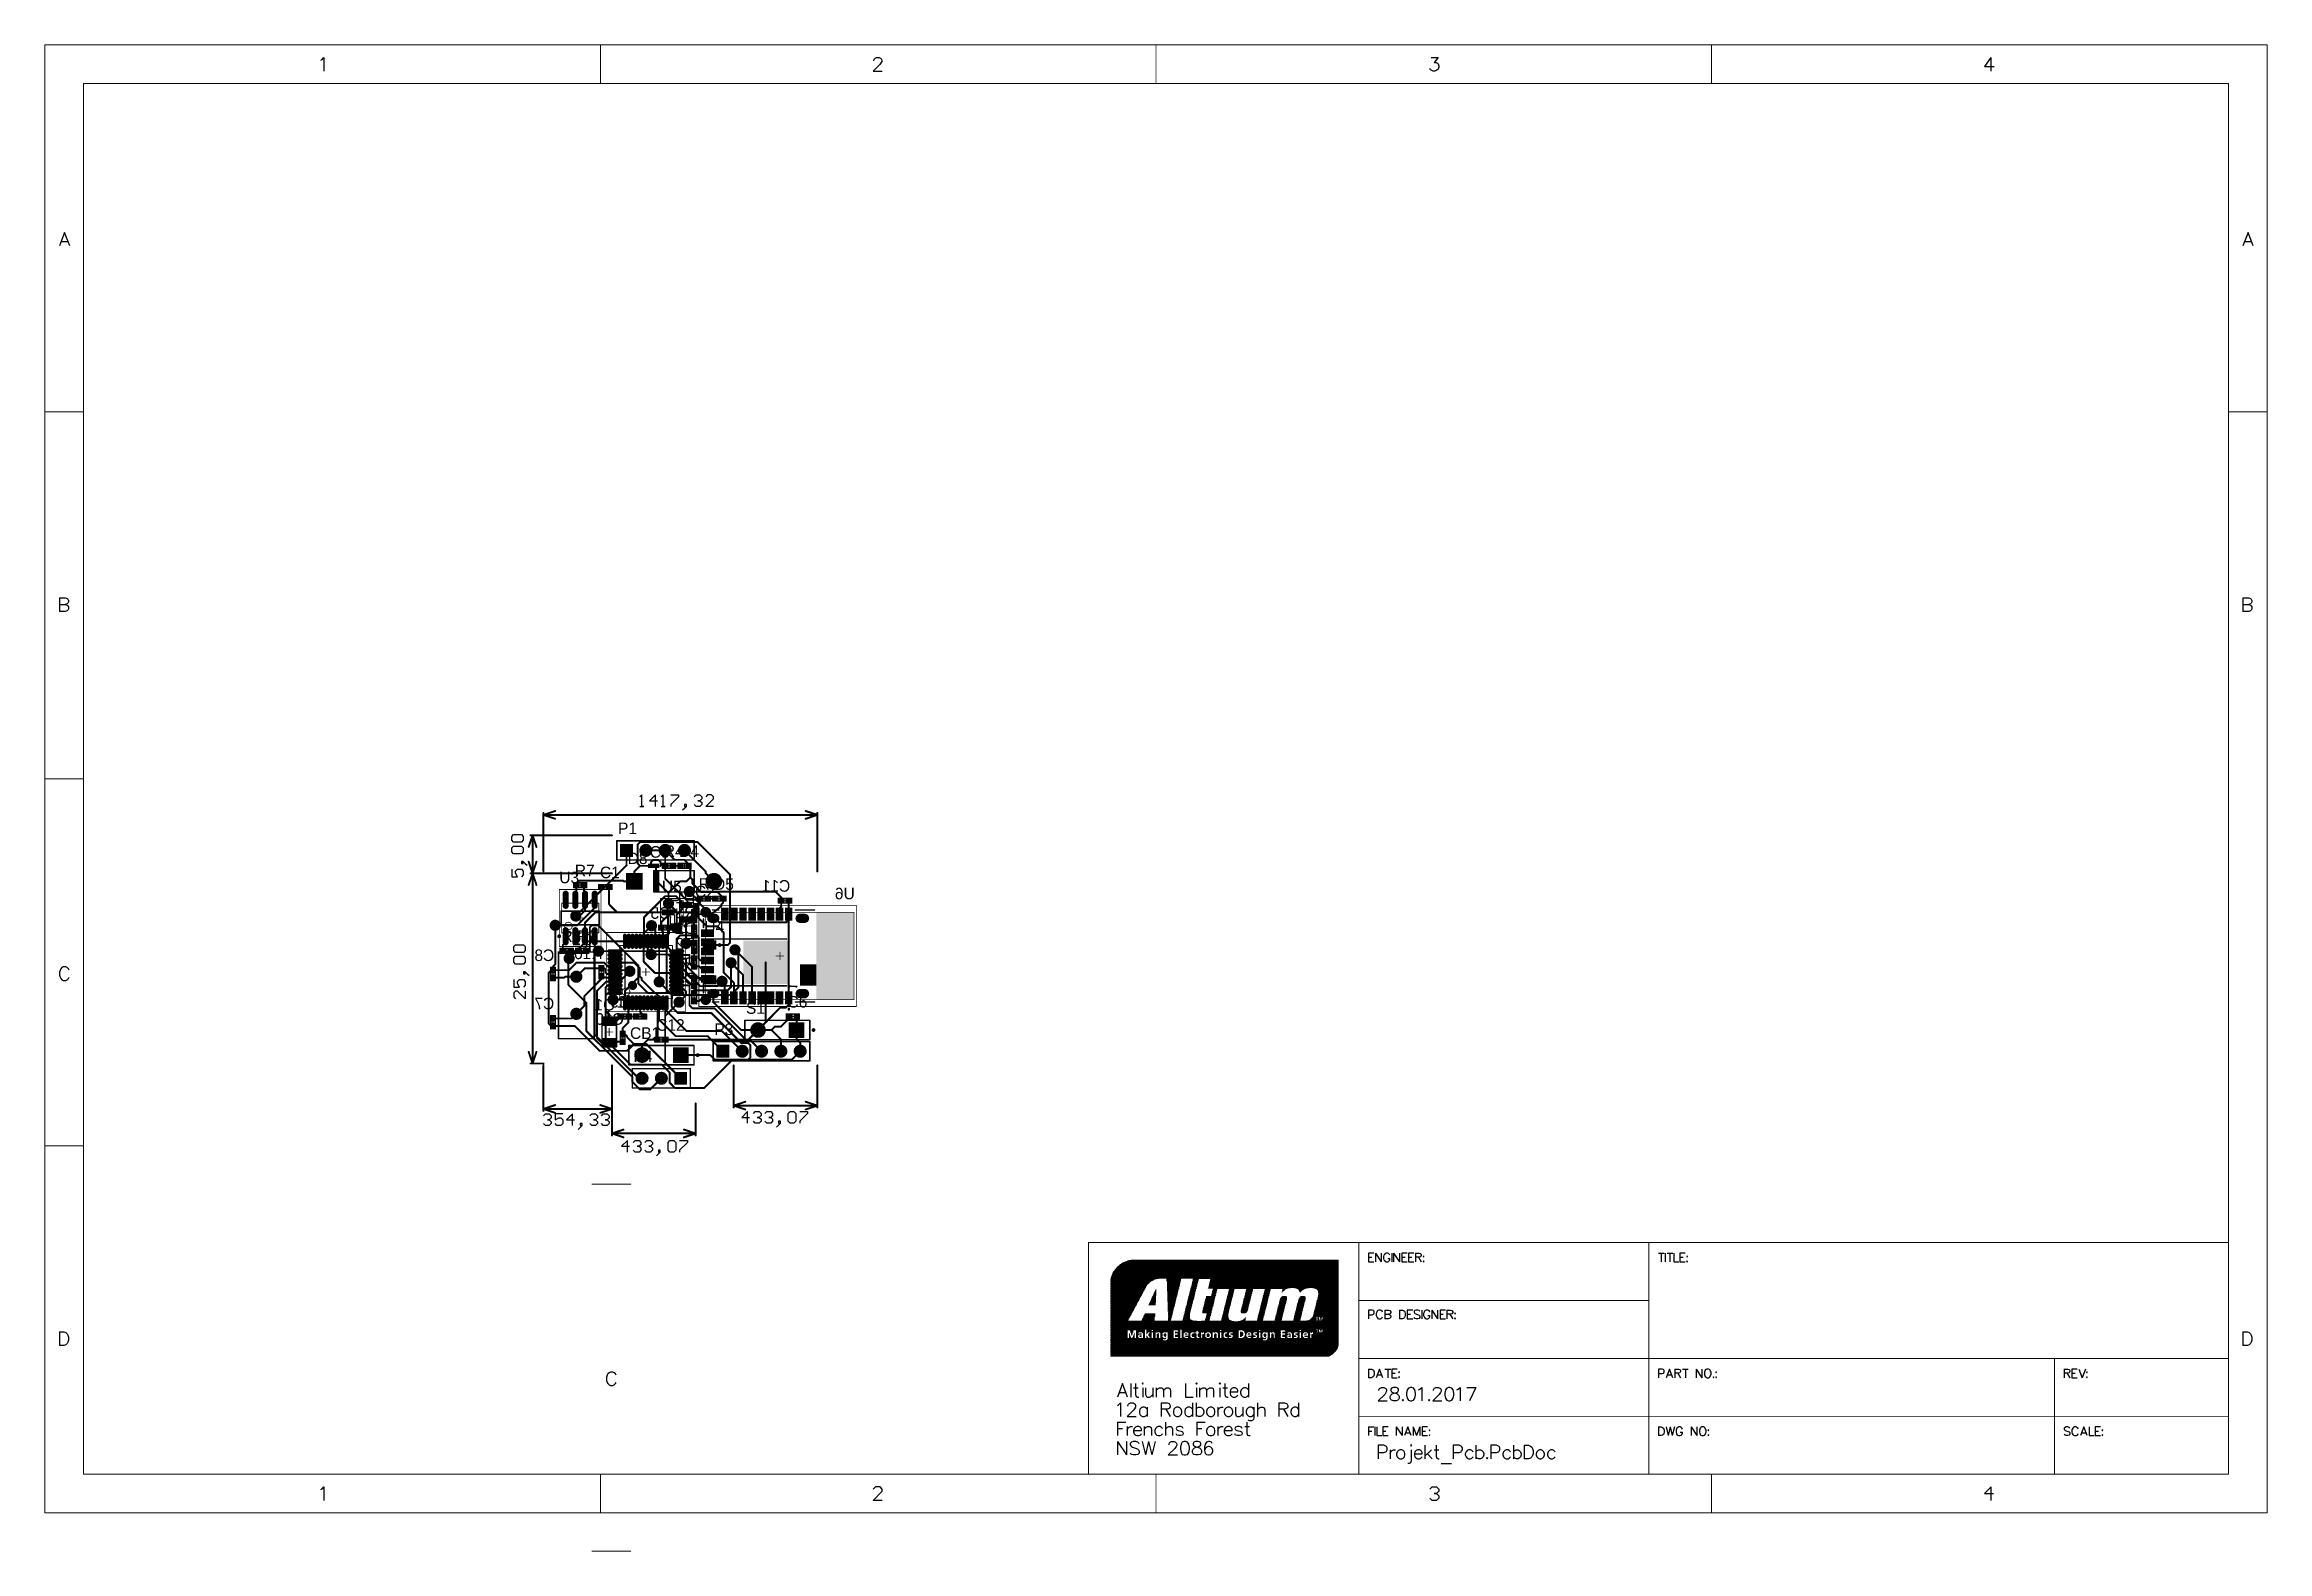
# Model space of a CAD drawing. Header units: millimetres. Extents: x 5 to 297, y 0 to 198.
import ezdxf

# ---------------------------------------------------------------- set-up
doc = ezdxf.new("R2010")
doc.units = ezdxf.units.MM
for name, color, linetype in [('BottomLayer', 5, 'Continuous'), ('BottomOverlay', 54, 'Continuous'), ('BottomPaste', 16, 'Continuous'), ('BottomSolder', 6, 'Continuous'), ('KeepOutLayer', 6, 'Continuous'), ('Mechanical11', 56, 'Continuous'), ('Mechanical13', 56, 'Continuous'), ('Mechanical15', 56, 'Continuous'), ('Mechanical16', 56, 'Continuous'), ('MultiLayer', 9, 'Continuous'), ('PadHoleLayer', 156, 'Continuous'), ('TopLayer', 1, 'Continuous'), ('TopOverlay', 2, 'Continuous'), ('TopPaste', 8, 'Continuous'), ('TopSolder', 216, 'Continuous'), ('ViaHoleLayer', 16, 'Continuous')]:
    doc.layers.add(name, color=color, linetype=linetype)

msp = doc.modelspace()

# ---------------------------------------------------------------- texts
at = {"layer": 'BottomOverlay', "text_generation_flag": 2}
for s, p in [('C11', (103.05, 86.77)), ('C5', (87.3, 83.21)), ('D1', (90.58, 85.26)), ('R1', (90.58, 83.26)), ('U6', (111.53, 85.77)), ('U1', (89.08, 82.22)), ('D2', (90.58, 81.2)), ('C8', (72.03, 77.65)), ('Q2', (77.11, 79.71)), ('R10', (78.38, 77.9)), ('R2', (90.58, 79.17)), ('R3', (90.58, 76.63)), ('D3', (90.58, 74.6)), ('C9', (81.97, 71.53)), ('C7', (72.03, 71.3)), ('Q1', (80.04, 71.15)), ('C10', (81.18, 69.27)), ('R11', (84, 71.53))]:
    msp.add_text(s, height=1.524, dxfattribs=at).set_placement(p)
at = {"layer": 'TopOverlay'}
for s, p in [('P1', (80.42, 94.34)), ('D8', (81.68, 90.4)), ('C3', (84.58, 91.24)), ('R4', (86.44, 91.34)), ('D4', (88.46, 91.33)), ('U3', (72.69, 87.88)), ('R7', (74.74, 88.79)), ('C1', (78.04, 88.54)), ('U5', (86.18, 86.69)), ('R5', (91.01, 87.02)), ('D5', (93.03, 87.01)), ('C2', (90.53, 86.03)), ('U4', (91.77, 81.41)), ('R8', (72.97, 80.16)), ('R9', (75.01, 80.16)), ('C6', (102.69, 71.53)), ('S1', (97.23, 70.71)), ('CB1', (81.99, 67.41)), ('C12', (85.43, 68.48)), ('P3', (93.08, 67.92)), ('P4', (82.45, 64.36))]:
    msp.add_text(s, height=1.524, dxfattribs=at).set_placement(p)

# ---------------------------------------------------------------- blocks, each defined once
blk = doc.blocks.new('SOT_23A_CB3_N_1')
at = {"layer": 'Mechanical13', "const_width": 0.1}
for points in [[(0.85, 1.55), (-0.85, 1.55)], [(-0.85, 1.55), (-0.85, -1.55)], [(0.85, 1.55), (0.85, -1.55)], [(0.85, -1.55), (-0.85, -1.55)]]:
    blk.add_lwpolyline(points, dxfattribs=at)
at = {"layer": 'Mechanical13', "const_width": 0.05}
for points in [[(-0.87, 1.55, 1), (-0.82, 1.55, 1)], [(-0.87, 1.55, 1), (-0.82, 1.55, 1)], [(0.82, 1.55, 1), (0.87, 1.55, 1)], [(0.82, 1.55, 1), (0.87, 1.55, 1)], [(-0.87, -1.55, 1), (-0.82, -1.55, 1)], [(-0.87, -1.55, 1), (-0.82, -1.55, 1)], [(0.82, -1.55, 1), (0.87, -1.55, 1)], [(0.82, -1.55, 1), (0.87, -1.55, 1)]]:
    blk.add_lwpolyline(points, format="xyb", close=True, dxfattribs=at)
at = {"layer": 'Mechanical15', "const_width": 0.1}
for points in [[(2.15, 1.8), (-2.15, 1.8)], [(-2.15, 1.8), (-2.15, -1.8)], [(0.5, 0), (-0.5, 0)], [(0, 0.5), (0, -0.5)], [(2.15, 1.8), (2.15, -1.8)], [(2.15, -1.8), (-2.15, -1.8)]]:
    blk.add_lwpolyline(points, dxfattribs=at)
at = {"layer": 'Mechanical15', "const_width": 0.05}
for points in [[(-2.18, 1.8, 1), (-2.13, 1.8, 1)], [(-2.18, 1.8, 1), (-2.13, 1.8, 1)], [(-0.53, 0, 1), (-0.48, 0, 1)], [(-0.02, 0.5, 1), (0.02, 0.5, 1)], [(0.47, 0, 1), (0.52, 0, 1)], [(2.13, 1.8, 1), (2.18, 1.8, 1)], [(2.13, 1.8, 1), (2.18, 1.8, 1)], [(-2.18, -1.8, 1), (-2.13, -1.8, 1)], [(-2.18, -1.8, 1), (-2.13, -1.8, 1)], [(-0.02, -0.5, 1), (0.02, -0.5, 1)], [(2.13, -1.8, 1), (2.18, -1.8, 1)], [(2.13, -1.8, 1), (2.18, -1.8, 1)]]:
    blk.add_lwpolyline(points, format="xyb", close=True, dxfattribs=at)
at = {"layer": 'TopLayer'}
for points in [[(-0.4, 0.65), (-0.4, 1.25), (-1.9, 0.65), (-1.9, 1.25)], [(1.9, -0.3), (1.9, 0.3), (0.4, -0.3), (0.4, 0.3)], [(-0.4, -1.25), (-0.4, -0.65), (-1.9, -1.25), (-1.9, -0.65)]]:
    blk.add_solid(points, dxfattribs=at)
at = {"layer": 'TopOverlay'}
for points, const_width in [([(-1.02, 1.8, 1), (-1.28, 1.8, 1)], 0.25), ([(-1.34, 1.8, 1), (-1.21, 1.8, 1)], 0.125), ([(-1.09, 1.8, 1), (-0.96, 1.8, 1)], 0.125), ([(-0.1, 1.55, 1), (0, 1.55, 1)], 0.1), ([(0.8, 1.55, 1), (0.9, 1.55, 1)], 0.1), ([(0.8, 1.55, 1), (0.9, 1.55, 1)], 0.1), ([(0.8, 0.7, 1), (0.9, 0.7, 1)], 0.1), ([(-0.1, -1.55, 1), (0, -1.55, 1)], 0.1), ([(0.8, -0.7, 1), (0.9, -0.7, 1)], 0.1), ([(0.8, -1.55, 1), (0.9, -1.55, 1)], 0.1), ([(0.8, -1.55, 1), (0.9, -1.55, 1)], 0.1)]:
    blk.add_lwpolyline(points, format="xyb", close=True, dxfattribs=dict(at, const_width=const_width))
at = {"layer": 'TopOverlay', "const_width": 0.2}
for points in [[(0.85, 1.55), (-0.05, 1.55)], [(0.85, 1.55), (0.85, 0.7)], [(0.85, -1.55), (-0.05, -1.55)], [(0.85, -0.7), (0.85, -1.55)]]:
    blk.add_lwpolyline(points, dxfattribs=at)
at = {"layer": 'TopPaste'}
for points in [[(-0.4, 0.65), (-0.4, 1.25), (-1.9, 0.65), (-1.9, 1.25)], [(1.9, -0.3), (1.9, 0.3), (0.4, -0.3), (0.4, 0.3)], [(-0.4, -1.25), (-0.4, -0.65), (-1.9, -1.25), (-1.9, -0.65)]]:
    blk.add_solid(points, dxfattribs=at)
at = {"layer": 'TopSolder'}
for points in [[(-0.3, 0.55), (-0.3, 1.35), (-2, 0.55), (-2, 1.35)], [(2, -0.4), (2, 0.4), (0.3, -0.4), (0.3, 0.4)], [(-0.3, -1.35), (-0.3, -0.55), (-2, -1.35), (-2, -0.55)]]:
    blk.add_solid(points, dxfattribs=at)
blk = doc.blocks.new('369A_13_2')
at = {"layer": 'TopLayer'}
for points in [[(-2.75, 0.85), (2.75, 0.85), (-2.75, 6.55), (2.75, 6.55)], [(-2.78, -4.5), (-1.78, -4.5), (-2.78, -2.9), (-1.78, -2.9)], [(1.78, -4.5), (2.78, -4.5), (1.78, -2.9), (2.78, -2.9)]]:
    blk.add_solid(points, dxfattribs=at)
at = {"layer": 'TopOverlay', "const_width": 0.2}
for points in [[(-3.08, -4.4), (-3.08, 6.45)], [(3.08, -4.4), (3.08, 6.45)]]:
    blk.add_lwpolyline(points, dxfattribs=at)
at = {"layer": 'TopOverlay'}
for points, const_width in [([(-3.13, 6.45, 1), (-3.03, 6.45, 1)], 0.1), ([(3.03, 6.45, 1), (3.13, 6.45, 1)], 0.1), ([(-2.16, -2.35, 1), (-2.41, -2.35, 1)], 0.25), ([(-2.47, -2.35, 1), (-2.35, -2.35, 1)], 0.125), ([(-2.22, -2.35, 1), (-2.1, -2.35, 1)], 0.125), ([(-3.13, -4.4, 1), (-3.03, -4.4, 1)], 0.1), ([(3.03, -4.4, 1), (3.13, -4.4, 1)], 0.1)]:
    blk.add_lwpolyline(points, format="xyb", close=True, dxfattribs=dict(at, const_width=const_width))
at = {"layer": 'TopPaste'}
for points in [[(-2.75, 0.85), (2.75, 0.85), (-2.75, 6.55), (2.75, 6.55)], [(-2.78, -4.5), (-1.78, -4.5), (-2.78, -2.9), (-1.78, -2.9)], [(1.78, -4.5), (2.78, -4.5), (1.78, -2.9), (2.78, -2.9)]]:
    blk.add_solid(points, dxfattribs=at)
at = {"layer": 'TopSolder'}
for points in [[(-2.85, 0.75), (2.85, 0.75), (-2.85, 6.65), (2.85, 6.65)], [(-2.89, -4.6), (-1.68, -4.6), (-2.89, -2.8), (-1.68, -2.8)], [(1.68, -4.6), (2.89, -4.6), (1.68, -2.8), (2.89, -2.8)]]:
    blk.add_solid(points, dxfattribs=at)
blk = doc.blocks.new('SO8_N_3')
at = {"layer": 'Mechanical13', "const_width": 0.1}
for points in [[(-1.95, 2.45), (-1.95, -2.45)], [(-1.95, 2.45), (1.95, 2.45)], [(1.95, 2.45), (1.95, -2.45)], [(-1.95, -2.45), (1.95, -2.45)]]:
    blk.add_lwpolyline(points, dxfattribs=at)
at = {"layer": 'Mechanical13'}
for points, const_width in [([(-1.98, 2.45, 1), (-1.93, 2.45, 1)], 0.05), ([(-1.98, 2.45, 1), (-1.93, 2.45, 1)], 0.05), ([(-0.55, 1.55, 1), (-1.55, 1.55, 1)], 0.1), ([(-1.57, 1.55, 1), (-1.53, 1.55, 1)], 0.05), ([(-0.58, 1.55, 1), (-0.53, 1.55, 1)], 0.05), ([(1.93, 2.45, 1), (1.98, 2.45, 1)], 0.05), ([(1.93, 2.45, 1), (1.98, 2.45, 1)], 0.05), ([(-1.98, -2.45, 1), (-1.93, -2.45, 1)], 0.05), ([(-1.98, -2.45, 1), (-1.93, -2.45, 1)], 0.05), ([(1.93, -2.45, 1), (1.98, -2.45, 1)], 0.05), ([(1.93, -2.45, 1), (1.98, -2.45, 1)], 0.05)]:
    blk.add_lwpolyline(points, format="xyb", close=True, dxfattribs=dict(at, const_width=const_width))
at = {"layer": 'Mechanical15', "const_width": 0.1}
for points in [[(-3.75, 2.75), (-3.75, -2.75)], [(-3.75, 2.75), (3.75, 2.75)], [(-0.5, 0), (0.5, 0)], [(0, 0.5), (0, -0.5)], [(3.75, 2.75), (3.75, -2.75)], [(-3.75, -2.75), (3.75, -2.75)]]:
    blk.add_lwpolyline(points, dxfattribs=at)
at = {"layer": 'Mechanical15', "const_width": 0.05}
for points in [[(-3.78, 2.75, 1), (-3.73, 2.75, 1)], [(-3.78, 2.75, 1), (-3.73, 2.75, 1)], [(-0.53, 0, 1), (-0.48, 0, 1)], [(-0.02, 0.5, 1), (0.02, 0.5, 1)], [(0.48, 0, 1), (0.53, 0, 1)], [(3.73, 2.75, 1), (3.78, 2.75, 1)], [(3.73, 2.75, 1), (3.78, 2.75, 1)], [(-3.78, -2.75, 1), (-3.73, -2.75, 1)], [(-3.78, -2.75, 1), (-3.73, -2.75, 1)], [(-0.02, -0.5, 1), (0.02, -0.5, 1)], [(3.73, -2.75, 1), (3.78, -2.75, 1)], [(3.73, -2.75, 1), (3.78, -2.75, 1)]]:
    blk.add_lwpolyline(points, format="xyb", close=True, dxfattribs=at)
at = {"layer": 'TopLayer', "const_width": 0.6}
for points in [[(-3.2, 1.91), (-1.6, 1.91)], [(-3.2, 0.64), (-1.6, 0.64)], [(1.6, 1.91), (3.2, 1.91)], [(1.6, 0.64), (3.2, 0.64)], [(-3.2, -0.64), (-1.6, -0.64)], [(-3.2, -1.91), (-1.6, -1.91)], [(1.6, -0.64), (3.2, -0.64)], [(1.6, -1.91), (3.2, -1.91)]]:
    blk.add_lwpolyline(points, dxfattribs=at)
at = {"layer": 'TopLayer', "const_width": 0.3}
for points in [[(-3.35, 1.91, 1), (-3.05, 1.91, 1)], [(-3.35, 0.64, 1), (-3.05, 0.64, 1)], [(-1.75, 1.91, 1), (-1.45, 1.91, 1)], [(-1.75, 0.64, 1), (-1.45, 0.64, 1)], [(1.45, 1.91, 1), (1.75, 1.91, 1)], [(1.45, 0.64, 1), (1.75, 0.64, 1)], [(3.05, 1.91, 1), (3.35, 1.91, 1)], [(3.05, 0.64, 1), (3.35, 0.64, 1)], [(-3.35, -0.64, 1), (-3.05, -0.64, 1)], [(-3.35, -1.91, 1), (-3.05, -1.91, 1)], [(-1.75, -0.64, 1), (-1.45, -0.64, 1)], [(-1.75, -1.91, 1), (-1.45, -1.91, 1)], [(1.45, -0.64, 1), (1.75, -0.64, 1)], [(1.45, -1.91, 1), (1.75, -1.91, 1)], [(3.05, -0.64, 1), (3.35, -0.64, 1)], [(3.05, -1.91, 1), (3.35, -1.91, 1)]]:
    blk.add_lwpolyline(points, format="xyb", close=True, dxfattribs=at)
at = {"layer": 'TopOverlay'}
for points, const_width in [([(-2.27, 2.76, 1), (-2.53, 2.76, 1)], 0.25), ([(-2.59, 2.76, 1), (-2.46, 2.76, 1)], 0.125), ([(-2.34, 2.76, 1), (-2.21, 2.76, 1)], 0.125), ([(-0.95, 2.5, 1), (-0.85, 2.5, 1)], 0.1), ([(-0.95, 2.5, 1), (-0.85, 2.5, 1)], 0.1), ([(0.85, 2.5, 1), (0.95, 2.5, 1)], 0.1), ([(0.85, 2.5, 1), (0.95, 2.5, 1)], 0.1), ([(-0.95, -2.5, 1), (-0.85, -2.5, 1)], 0.1), ([(-0.95, -2.5, 1), (-0.85, -2.5, 1)], 0.1), ([(0.85, -2.5, 1), (0.95, -2.5, 1)], 0.1), ([(0.85, -2.5, 1), (0.95, -2.5, 1)], 0.1)]:
    blk.add_lwpolyline(points, format="xyb", close=True, dxfattribs=dict(at, const_width=const_width))
at = {"layer": 'TopOverlay', "const_width": 0.2}
for points in [[(-0.9, 2.5), (-0.9, -2.5)], [(-0.9, 2.5), (0.9, 2.5)], [(0.9, 2.5), (0.9, -2.5)], [(-0.9, -2.5), (0.9, -2.5)]]:
    blk.add_lwpolyline(points, dxfattribs=at)
at = {"layer": 'TopPaste', "const_width": 0.6}
for points in [[(-3.2, 1.91), (-1.6, 1.91)], [(-3.2, 0.64), (-1.6, 0.64)], [(1.6, 1.91), (3.2, 1.91)], [(1.6, 0.64), (3.2, 0.64)], [(-3.2, -0.64), (-1.6, -0.64)], [(-3.2, -1.91), (-1.6, -1.91)], [(1.6, -0.64), (3.2, -0.64)], [(1.6, -1.91), (3.2, -1.91)]]:
    blk.add_lwpolyline(points, dxfattribs=at)
at = {"layer": 'TopPaste', "const_width": 0.3}
for points in [[(-3.35, 1.91, 1), (-3.05, 1.91, 1)], [(-3.35, 0.64, 1), (-3.05, 0.64, 1)], [(-1.75, 1.91, 1), (-1.45, 1.91, 1)], [(-1.75, 0.64, 1), (-1.45, 0.64, 1)], [(1.45, 1.91, 1), (1.75, 1.91, 1)], [(1.45, 0.64, 1), (1.75, 0.64, 1)], [(3.05, 1.91, 1), (3.35, 1.91, 1)], [(3.05, 0.64, 1), (3.35, 0.64, 1)], [(-3.35, -0.64, 1), (-3.05, -0.64, 1)], [(-3.35, -1.91, 1), (-3.05, -1.91, 1)], [(-1.75, -0.64, 1), (-1.45, -0.64, 1)], [(-1.75, -1.91, 1), (-1.45, -1.91, 1)], [(1.45, -0.64, 1), (1.75, -0.64, 1)], [(1.45, -1.91, 1), (1.75, -1.91, 1)], [(3.05, -0.64, 1), (3.35, -0.64, 1)], [(3.05, -1.91, 1), (3.35, -1.91, 1)]]:
    blk.add_lwpolyline(points, format="xyb", close=True, dxfattribs=at)
at = {"layer": 'TopSolder', "const_width": 0.803}
for points in [[(-3.2, 1.91), (-1.6, 1.91)], [(-3.2, 0.64), (-1.6, 0.64)], [(1.6, 1.91), (3.2, 1.91)], [(1.6, 0.64), (3.2, 0.64)], [(-3.2, -0.64), (-1.6, -0.64)], [(-3.2, -1.91), (-1.6, -1.91)], [(1.6, -0.64), (3.2, -0.64)], [(1.6, -1.91), (3.2, -1.91)]]:
    blk.add_lwpolyline(points, dxfattribs=at)
at = {"layer": 'TopSolder', "const_width": 0.402}
for points in [[(-3.4, 1.91, 1), (-3, 1.91, 1)], [(-3.4, 0.64, 1), (-3, 0.64, 1)], [(-1.8, 1.91, 1), (-1.4, 1.91, 1)], [(-1.8, 0.64, 1), (-1.4, 0.64, 1)], [(1.4, 1.91, 1), (1.8, 1.91, 1)], [(1.4, 0.64, 1), (1.8, 0.64, 1)], [(3, 1.91, 1), (3.4, 1.91, 1)], [(3, 0.64, 1), (3.4, 0.64, 1)], [(-3.4, -0.64, 1), (-3, -0.64, 1)], [(-3.4, -1.91, 1), (-3, -1.91, 1)], [(-1.8, -0.64, 1), (-1.4, -0.64, 1)], [(-1.8, -1.91, 1), (-1.4, -1.91, 1)], [(1.4, -0.64, 1), (1.8, -0.64, 1)], [(1.4, -1.91, 1), (1.8, -1.91, 1)], [(3, -0.64, 1), (3.4, -0.64, 1)], [(3, -1.91, 1), (3.4, -1.91, 1)]]:
    blk.add_lwpolyline(points, format="xyb", close=True, dxfattribs=at)
blk = doc.blocks.new('LQFP48_N_B_4')
at = {"layer": 'BottomLayer', "const_width": 0.3}
for points in [[(-2.75, 4.8), (-2.75, 3.3)], [(-2.25, 4.8), (-2.25, 3.3)], [(-1.75, 4.8), (-1.75, 3.3)], [(-1.25, 4.8), (-1.25, 3.3)], [(-0.75, 4.8), (-0.75, 3.3)], [(-0.25, 4.8), (-0.25, 3.3)], [(0.25, 4.8), (0.25, 3.3)], [(0.75, 4.8), (0.75, 3.3)], [(1.25, 4.8), (1.25, 3.3)], [(1.75, 4.8), (1.75, 3.3)], [(2.25, 4.8), (2.25, 3.3)], [(2.75, 4.8), (2.75, 3.3)], [(-3.3, 2.75), (-4.8, 2.75)], [(-3.3, 2.25), (-4.8, 2.25)], [(-3.3, 1.75), (-4.8, 1.75)], [(-3.3, 1.25), (-4.8, 1.25)], [(-3.3, 0.75), (-4.8, 0.75)], [(-3.3, 0.25), (-4.8, 0.25)], [(4.8, 2.75), (3.3, 2.75)], [(4.8, 2.25), (3.3, 2.25)], [(4.8, 1.75), (3.3, 1.75)], [(4.8, 1.25), (3.3, 1.25)], [(4.8, 0.75), (3.3, 0.75)], [(4.8, 0.25), (3.3, 0.25)], [(-3.3, -0.25), (-4.8, -0.25)], [(-3.3, -0.75), (-4.8, -0.75)], [(-3.3, -1.25), (-4.8, -1.25)], [(-3.3, -1.75), (-4.8, -1.75)], [(-3.3, -2.25), (-4.8, -2.25)], [(-3.3, -2.75), (-4.8, -2.75)], [(4.8, -0.25), (3.3, -0.25)], [(4.8, -0.75), (3.3, -0.75)], [(4.8, -1.25), (3.3, -1.25)], [(4.8, -1.75), (3.3, -1.75)], [(4.8, -2.25), (3.3, -2.25)], [(4.8, -2.75), (3.3, -2.75)], [(-2.75, -3.3), (-2.75, -4.8)], [(-2.25, -3.3), (-2.25, -4.8)], [(-1.75, -3.3), (-1.75, -4.8)], [(-1.25, -3.3), (-1.25, -4.8)], [(-0.75, -3.3), (-0.75, -4.8)], [(-0.25, -3.3), (-0.25, -4.8)], [(0.25, -3.3), (0.25, -4.8)], [(0.75, -3.3), (0.75, -4.8)], [(1.25, -3.3), (1.25, -4.8)], [(1.75, -3.3), (1.75, -4.8)], [(2.25, -3.3), (2.25, -4.8)], [(2.75, -3.3), (2.75, -4.8)]]:
    blk.add_lwpolyline(points, dxfattribs=at)
at = {"layer": 'BottomLayer', "const_width": 0.15}
for points in [[(-2.83, 4.8, 1), (-2.68, 4.8, 1)], [(-2.83, 3.3, 1), (-2.68, 3.3, 1)], [(-2.32, 4.8, 1), (-2.17, 4.8, 1)], [(-2.32, 3.3, 1), (-2.17, 3.3, 1)], [(-1.83, 4.8, 1), (-1.68, 4.8, 1)], [(-1.83, 3.3, 1), (-1.68, 3.3, 1)], [(-1.32, 4.8, 1), (-1.17, 4.8, 1)], [(-1.32, 3.3, 1), (-1.17, 3.3, 1)], [(-0.83, 4.8, 1), (-0.68, 4.8, 1)], [(-0.83, 3.3, 1), (-0.68, 3.3, 1)], [(-0.32, 4.8, 1), (-0.17, 4.8, 1)], [(-0.32, 3.3, 1), (-0.17, 3.3, 1)], [(0.17, 4.8, 1), (0.32, 4.8, 1)], [(0.17, 3.3, 1), (0.32, 3.3, 1)], [(0.68, 4.8, 1), (0.83, 4.8, 1)], [(0.68, 3.3, 1), (0.83, 3.3, 1)], [(1.17, 4.8, 1), (1.32, 4.8, 1)], [(1.17, 3.3, 1), (1.32, 3.3, 1)], [(1.68, 4.8, 1), (1.83, 4.8, 1)], [(1.68, 3.3, 1), (1.83, 3.3, 1)], [(2.17, 4.8, 1), (2.32, 4.8, 1)], [(2.17, 3.3, 1), (2.32, 3.3, 1)], [(2.68, 4.8, 1), (2.83, 4.8, 1)], [(2.68, 3.3, 1), (2.83, 3.3, 1)], [(-4.87, 2.75, 1), (-4.72, 2.75, 1)], [(-4.87, 2.25, 1), (-4.72, 2.25, 1)], [(-4.87, 1.75, 1), (-4.72, 1.75, 1)], [(-4.87, 1.25, 1), (-4.72, 1.25, 1)], [(-4.87, 0.75, 1), (-4.72, 0.75, 1)], [(-4.87, 0.25, 1), (-4.72, 0.25, 1)], [(-3.37, 2.75, 1), (-3.22, 2.75, 1)], [(-3.37, 2.25, 1), (-3.22, 2.25, 1)], [(-3.37, 1.75, 1), (-3.22, 1.75, 1)], [(-3.37, 1.25, 1), (-3.22, 1.25, 1)], [(-3.37, 0.75, 1), (-3.22, 0.75, 1)], [(-3.37, 0.25, 1), (-3.22, 0.25, 1)], [(3.22, 2.75, 1), (3.37, 2.75, 1)], [(3.22, 2.25, 1), (3.37, 2.25, 1)], [(3.22, 1.75, 1), (3.37, 1.75, 1)], [(3.22, 1.25, 1), (3.37, 1.25, 1)], [(3.22, 0.75, 1), (3.37, 0.75, 1)], [(3.22, 0.25, 1), (3.37, 0.25, 1)], [(4.72, 2.75, 1), (4.87, 2.75, 1)], [(4.72, 2.25, 1), (4.87, 2.25, 1)], [(4.72, 1.75, 1), (4.87, 1.75, 1)], [(4.72, 1.25, 1), (4.87, 1.25, 1)], [(4.72, 0.75, 1), (4.87, 0.75, 1)], [(4.72, 0.25, 1), (4.87, 0.25, 1)], [(-4.87, -0.25, 1), (-4.72, -0.25, 1)], [(-4.87, -0.75, 1), (-4.72, -0.75, 1)], [(-4.87, -1.25, 1), (-4.72, -1.25, 1)], [(-4.87, -1.75, 1), (-4.72, -1.75, 1)], [(-4.87, -2.25, 1), (-4.72, -2.25, 1)], [(-4.87, -2.75, 1), (-4.72, -2.75, 1)], [(-3.37, -0.25, 1), (-3.22, -0.25, 1)], [(-3.37, -0.75, 1), (-3.22, -0.75, 1)], [(-3.37, -1.25, 1), (-3.22, -1.25, 1)], [(-3.37, -1.75, 1), (-3.22, -1.75, 1)], [(-3.37, -2.25, 1), (-3.22, -2.25, 1)], [(-3.37, -2.75, 1), (-3.22, -2.75, 1)], [(3.22, -0.25, 1), (3.37, -0.25, 1)], [(3.22, -0.75, 1), (3.37, -0.75, 1)], [(3.22, -1.25, 1), (3.37, -1.25, 1)], [(3.22, -1.75, 1), (3.37, -1.75, 1)], [(3.22, -2.25, 1), (3.37, -2.25, 1)], [(3.22, -2.75, 1), (3.37, -2.75, 1)], [(4.72, -0.25, 1), (4.87, -0.25, 1)], [(4.72, -0.75, 1), (4.87, -0.75, 1)], [(4.72, -1.25, 1), (4.87, -1.25, 1)], [(4.72, -1.75, 1), (4.87, -1.75, 1)], [(4.72, -2.25, 1), (4.87, -2.25, 1)], [(4.72, -2.75, 1), (4.87, -2.75, 1)], [(-2.83, -3.3, 1), (-2.68, -3.3, 1)], [(-2.83, -4.8, 1), (-2.68, -4.8, 1)], [(-2.32, -3.3, 1), (-2.17, -3.3, 1)], [(-2.32, -4.8, 1), (-2.17, -4.8, 1)], [(-1.83, -3.3, 1), (-1.68, -3.3, 1)], [(-1.83, -4.8, 1), (-1.68, -4.8, 1)], [(-1.32, -3.3, 1), (-1.17, -3.3, 1)], [(-1.32, -4.8, 1), (-1.17, -4.8, 1)], [(-0.83, -3.3, 1), (-0.68, -3.3, 1)], [(-0.83, -4.8, 1), (-0.68, -4.8, 1)], [(-0.32, -3.3, 1), (-0.17, -3.3, 1)], [(-0.32, -4.8, 1), (-0.17, -4.8, 1)], [(0.17, -3.3, 1), (0.32, -3.3, 1)], [(0.17, -4.8, 1), (0.32, -4.8, 1)], [(0.68, -3.3, 1), (0.83, -3.3, 1)], [(0.68, -4.8, 1), (0.83, -4.8, 1)], [(1.17, -3.3, 1), (1.32, -3.3, 1)], [(1.17, -4.8, 1), (1.32, -4.8, 1)], [(1.68, -3.3, 1), (1.83, -3.3, 1)], [(1.68, -4.8, 1), (1.83, -4.8, 1)], [(2.17, -3.3, 1), (2.32, -3.3, 1)], [(2.17, -4.8, 1), (2.32, -4.8, 1)], [(2.68, -3.3, 1), (2.83, -3.3, 1)], [(2.68, -4.8, 1), (2.83, -4.8, 1)]]:
    blk.add_lwpolyline(points, format="xyb", close=True, dxfattribs=at)
at = {"layer": 'BottomOverlay', "const_width": 0.2}
for points in [[(-2.75, -2.75), (-2.75, 2.75)], [(-2.75, 2.75), (2.75, 2.75)], [(2.75, -2.75), (2.75, 2.75)], [(-2.75, -2.75), (2.75, -2.75)]]:
    blk.add_lwpolyline(points, dxfattribs=at)
at = {"layer": 'BottomOverlay'}
for points, const_width in [([(-2.8, 2.75, 1), (-2.7, 2.75, 1)], 0.1), ([(-2.8, 2.75, 1), (-2.7, 2.75, 1)], 0.1), ([(2.7, 2.75, 1), (2.8, 2.75, 1)], 0.1), ([(2.7, 2.75, 1), (2.8, 2.75, 1)], 0.1), ([(-2.8, -2.75, 1), (-2.7, -2.75, 1)], 0.1), ([(-2.8, -2.75, 1), (-2.7, -2.75, 1)], 0.1), ([(-1.45, -1.75, 1), (-2.05, -1.75, 1)], 0.6), ([(-2.2, -1.75, 1), (-1.9, -1.75, 1)], 0.3), ([(-1.6, -1.75, 1), (-1.3, -1.75, 1)], 0.3), ([(2.7, -2.75, 1), (2.8, -2.75, 1)], 0.1), ([(2.7, -2.75, 1), (2.8, -2.75, 1)], 0.1), ([(-3.92, -3.45, 1), (-4.18, -3.45, 1)], 0.25), ([(-4.24, -3.45, 1), (-4.11, -3.45, 1)], 0.125), ([(-3.99, -3.45, 1), (-3.86, -3.45, 1)], 0.125)]:
    blk.add_lwpolyline(points, format="xyb", close=True, dxfattribs=dict(at, const_width=const_width))
at = {"layer": 'BottomPaste', "const_width": 0.3}
for points in [[(-2.75, 4.8), (-2.75, 3.3)], [(-2.25, 4.8), (-2.25, 3.3)], [(-1.75, 4.8), (-1.75, 3.3)], [(-1.25, 4.8), (-1.25, 3.3)], [(-0.75, 4.8), (-0.75, 3.3)], [(-0.25, 4.8), (-0.25, 3.3)], [(0.25, 4.8), (0.25, 3.3)], [(0.75, 4.8), (0.75, 3.3)], [(1.25, 4.8), (1.25, 3.3)], [(1.75, 4.8), (1.75, 3.3)], [(2.25, 4.8), (2.25, 3.3)], [(2.75, 4.8), (2.75, 3.3)], [(-3.3, 2.75), (-4.8, 2.75)], [(-3.3, 2.25), (-4.8, 2.25)], [(-3.3, 1.75), (-4.8, 1.75)], [(-3.3, 1.25), (-4.8, 1.25)], [(-3.3, 0.75), (-4.8, 0.75)], [(-3.3, 0.25), (-4.8, 0.25)], [(4.8, 2.75), (3.3, 2.75)], [(4.8, 2.25), (3.3, 2.25)], [(4.8, 1.75), (3.3, 1.75)], [(4.8, 1.25), (3.3, 1.25)], [(4.8, 0.75), (3.3, 0.75)], [(4.8, 0.25), (3.3, 0.25)], [(-3.3, -0.25), (-4.8, -0.25)], [(-3.3, -0.75), (-4.8, -0.75)], [(-3.3, -1.25), (-4.8, -1.25)], [(-3.3, -1.75), (-4.8, -1.75)], [(-3.3, -2.25), (-4.8, -2.25)], [(-3.3, -2.75), (-4.8, -2.75)], [(4.8, -0.25), (3.3, -0.25)], [(4.8, -0.75), (3.3, -0.75)], [(4.8, -1.25), (3.3, -1.25)], [(4.8, -1.75), (3.3, -1.75)], [(4.8, -2.25), (3.3, -2.25)], [(4.8, -2.75), (3.3, -2.75)], [(-2.75, -3.3), (-2.75, -4.8)], [(-2.25, -3.3), (-2.25, -4.8)], [(-1.75, -3.3), (-1.75, -4.8)], [(-1.25, -3.3), (-1.25, -4.8)], [(-0.75, -3.3), (-0.75, -4.8)], [(-0.25, -3.3), (-0.25, -4.8)], [(0.25, -3.3), (0.25, -4.8)], [(0.75, -3.3), (0.75, -4.8)], [(1.25, -3.3), (1.25, -4.8)], [(1.75, -3.3), (1.75, -4.8)], [(2.25, -3.3), (2.25, -4.8)], [(2.75, -3.3), (2.75, -4.8)]]:
    blk.add_lwpolyline(points, dxfattribs=at)
at = {"layer": 'BottomPaste', "const_width": 0.15}
for points in [[(-2.83, 4.8, 1), (-2.68, 4.8, 1)], [(-2.83, 3.3, 1), (-2.68, 3.3, 1)], [(-2.32, 4.8, 1), (-2.17, 4.8, 1)], [(-2.32, 3.3, 1), (-2.17, 3.3, 1)], [(-1.83, 4.8, 1), (-1.68, 4.8, 1)], [(-1.83, 3.3, 1), (-1.68, 3.3, 1)], [(-1.32, 4.8, 1), (-1.17, 4.8, 1)], [(-1.32, 3.3, 1), (-1.17, 3.3, 1)], [(-0.83, 4.8, 1), (-0.68, 4.8, 1)], [(-0.83, 3.3, 1), (-0.68, 3.3, 1)], [(-0.32, 4.8, 1), (-0.17, 4.8, 1)], [(-0.32, 3.3, 1), (-0.17, 3.3, 1)], [(0.17, 4.8, 1), (0.32, 4.8, 1)], [(0.17, 3.3, 1), (0.32, 3.3, 1)], [(0.68, 4.8, 1), (0.83, 4.8, 1)], [(0.68, 3.3, 1), (0.83, 3.3, 1)], [(1.17, 4.8, 1), (1.32, 4.8, 1)], [(1.17, 3.3, 1), (1.32, 3.3, 1)], [(1.68, 4.8, 1), (1.83, 4.8, 1)], [(1.68, 3.3, 1), (1.83, 3.3, 1)], [(2.17, 4.8, 1), (2.32, 4.8, 1)], [(2.17, 3.3, 1), (2.32, 3.3, 1)], [(2.68, 4.8, 1), (2.83, 4.8, 1)], [(2.68, 3.3, 1), (2.83, 3.3, 1)], [(-4.87, 2.75, 1), (-4.72, 2.75, 1)], [(-4.87, 2.25, 1), (-4.72, 2.25, 1)], [(-4.87, 1.75, 1), (-4.72, 1.75, 1)], [(-4.87, 1.25, 1), (-4.72, 1.25, 1)], [(-4.87, 0.75, 1), (-4.72, 0.75, 1)], [(-4.87, 0.25, 1), (-4.72, 0.25, 1)], [(-3.37, 2.75, 1), (-3.22, 2.75, 1)], [(-3.37, 2.25, 1), (-3.22, 2.25, 1)], [(-3.37, 1.75, 1), (-3.22, 1.75, 1)], [(-3.37, 1.25, 1), (-3.22, 1.25, 1)], [(-3.37, 0.75, 1), (-3.22, 0.75, 1)], [(-3.37, 0.25, 1), (-3.22, 0.25, 1)], [(3.22, 2.75, 1), (3.37, 2.75, 1)], [(3.22, 2.25, 1), (3.37, 2.25, 1)], [(3.22, 1.75, 1), (3.37, 1.75, 1)], [(3.22, 1.25, 1), (3.37, 1.25, 1)], [(3.22, 0.75, 1), (3.37, 0.75, 1)], [(3.22, 0.25, 1), (3.37, 0.25, 1)], [(4.72, 2.75, 1), (4.87, 2.75, 1)], [(4.72, 2.25, 1), (4.87, 2.25, 1)], [(4.72, 1.75, 1), (4.87, 1.75, 1)], [(4.72, 1.25, 1), (4.87, 1.25, 1)], [(4.72, 0.75, 1), (4.87, 0.75, 1)], [(4.72, 0.25, 1), (4.87, 0.25, 1)], [(-4.87, -0.25, 1), (-4.72, -0.25, 1)], [(-4.87, -0.75, 1), (-4.72, -0.75, 1)], [(-4.87, -1.25, 1), (-4.72, -1.25, 1)], [(-4.87, -1.75, 1), (-4.72, -1.75, 1)], [(-4.87, -2.25, 1), (-4.72, -2.25, 1)], [(-4.87, -2.75, 1), (-4.72, -2.75, 1)], [(-3.37, -0.25, 1), (-3.22, -0.25, 1)], [(-3.37, -0.75, 1), (-3.22, -0.75, 1)], [(-3.37, -1.25, 1), (-3.22, -1.25, 1)], [(-3.37, -1.75, 1), (-3.22, -1.75, 1)], [(-3.37, -2.25, 1), (-3.22, -2.25, 1)], [(-3.37, -2.75, 1), (-3.22, -2.75, 1)], [(3.22, -0.25, 1), (3.37, -0.25, 1)], [(3.22, -0.75, 1), (3.37, -0.75, 1)], [(3.22, -1.25, 1), (3.37, -1.25, 1)], [(3.22, -1.75, 1), (3.37, -1.75, 1)], [(3.22, -2.25, 1), (3.37, -2.25, 1)], [(3.22, -2.75, 1), (3.37, -2.75, 1)], [(4.72, -0.25, 1), (4.87, -0.25, 1)], [(4.72, -0.75, 1), (4.87, -0.75, 1)], [(4.72, -1.25, 1), (4.87, -1.25, 1)], [(4.72, -1.75, 1), (4.87, -1.75, 1)], [(4.72, -2.25, 1), (4.87, -2.25, 1)], [(4.72, -2.75, 1), (4.87, -2.75, 1)], [(-2.83, -3.3, 1), (-2.68, -3.3, 1)], [(-2.83, -4.8, 1), (-2.68, -4.8, 1)], [(-2.32, -3.3, 1), (-2.17, -3.3, 1)], [(-2.32, -4.8, 1), (-2.17, -4.8, 1)], [(-1.83, -3.3, 1), (-1.68, -3.3, 1)], [(-1.83, -4.8, 1), (-1.68, -4.8, 1)], [(-1.32, -3.3, 1), (-1.17, -3.3, 1)], [(-1.32, -4.8, 1), (-1.17, -4.8, 1)], [(-0.83, -3.3, 1), (-0.68, -3.3, 1)], [(-0.83, -4.8, 1), (-0.68, -4.8, 1)], [(-0.32, -3.3, 1), (-0.17, -3.3, 1)], [(-0.32, -4.8, 1), (-0.17, -4.8, 1)], [(0.17, -3.3, 1), (0.32, -3.3, 1)], [(0.17, -4.8, 1), (0.32, -4.8, 1)], [(0.68, -3.3, 1), (0.83, -3.3, 1)], [(0.68, -4.8, 1), (0.83, -4.8, 1)], [(1.17, -3.3, 1), (1.32, -3.3, 1)], [(1.17, -4.8, 1), (1.32, -4.8, 1)], [(1.68, -3.3, 1), (1.83, -3.3, 1)], [(1.68, -4.8, 1), (1.83, -4.8, 1)], [(2.17, -3.3, 1), (2.32, -3.3, 1)], [(2.17, -4.8, 1), (2.32, -4.8, 1)], [(2.68, -3.3, 1), (2.83, -3.3, 1)], [(2.68, -4.8, 1), (2.83, -4.8, 1)]]:
    blk.add_lwpolyline(points, format="xyb", close=True, dxfattribs=at)
at = {"layer": 'BottomSolder', "const_width": 0.503}
for points in [[(-3.3, 2.75), (-4.8, 2.75)], [(-2.75, 4.8), (-2.75, 3.3)], [(-2.25, 4.8), (-2.25, 3.3)], [(-1.75, 4.8), (-1.75, 3.3)], [(-1.25, 4.8), (-1.25, 3.3)], [(-0.75, 4.8), (-0.75, 3.3)], [(-0.25, 4.8), (-0.25, 3.3)], [(0.25, 4.8), (0.25, 3.3)], [(0.75, 4.8), (0.75, 3.3)], [(1.25, 4.8), (1.25, 3.3)], [(1.75, 4.8), (1.75, 3.3)], [(2.25, 4.8), (2.25, 3.3)], [(2.75, 4.8), (2.75, 3.3)], [(4.8, 2.75), (3.3, 2.75)], [(-3.3, 2.25), (-4.8, 2.25)], [(-3.3, 1.75), (-4.8, 1.75)], [(-3.3, 1.25), (-4.8, 1.25)], [(-3.3, 0.75), (-4.8, 0.75)], [(-3.3, 0.25), (-4.8, 0.25)], [(-3.3, -0.25), (-4.8, -0.25)], [(4.8, 2.25), (3.3, 2.25)], [(4.8, 1.75), (3.3, 1.75)], [(4.8, 1.25), (3.3, 1.25)], [(4.8, 0.75), (3.3, 0.75)], [(4.8, 0.25), (3.3, 0.25)], [(4.8, -0.25), (3.3, -0.25)], [(-3.3, -0.75), (-4.8, -0.75)], [(-3.3, -1.25), (-4.8, -1.25)], [(-3.3, -1.75), (-4.8, -1.75)], [(-3.3, -2.25), (-4.8, -2.25)], [(-3.3, -2.75), (-4.8, -2.75)], [(4.8, -0.75), (3.3, -0.75)], [(4.8, -1.25), (3.3, -1.25)], [(4.8, -1.75), (3.3, -1.75)], [(4.8, -2.25), (3.3, -2.25)], [(4.8, -2.75), (3.3, -2.75)], [(-2.75, -3.3), (-2.75, -4.8)], [(-2.25, -3.3), (-2.25, -4.8)], [(-1.75, -3.3), (-1.75, -4.8)], [(-1.25, -3.3), (-1.25, -4.8)], [(-0.75, -3.3), (-0.75, -4.8)], [(-0.25, -3.3), (-0.25, -4.8)], [(0.25, -3.3), (0.25, -4.8)], [(0.75, -3.3), (0.75, -4.8)], [(1.25, -3.3), (1.25, -4.8)], [(1.75, -3.3), (1.75, -4.8)], [(2.25, -3.3), (2.25, -4.8)], [(2.75, -3.3), (2.75, -4.8)]]:
    blk.add_lwpolyline(points, dxfattribs=at)
at = {"layer": 'BottomSolder', "const_width": 0.252}
for points in [[(-4.93, 2.75, 1), (-4.67, 2.75, 1)], [(-3.43, 2.75, 1), (-3.17, 2.75, 1)], [(-2.88, 4.8, 1), (-2.62, 4.8, 1)], [(-2.88, 3.3, 1), (-2.62, 3.3, 1)], [(-2.38, 4.8, 1), (-2.12, 4.8, 1)], [(-2.38, 3.3, 1), (-2.12, 3.3, 1)], [(-1.88, 4.8, 1), (-1.62, 4.8, 1)], [(-1.88, 3.3, 1), (-1.62, 3.3, 1)], [(-1.38, 4.8, 1), (-1.12, 4.8, 1)], [(-1.38, 3.3, 1), (-1.12, 3.3, 1)], [(-0.88, 4.8, 1), (-0.62, 4.8, 1)], [(-0.88, 3.3, 1), (-0.62, 3.3, 1)], [(-0.38, 4.8, 1), (-0.12, 4.8, 1)], [(-0.38, 3.3, 1), (-0.12, 3.3, 1)], [(0.12, 4.8, 1), (0.38, 4.8, 1)], [(0.12, 3.3, 1), (0.38, 3.3, 1)], [(0.62, 4.8, 1), (0.88, 4.8, 1)], [(0.62, 3.3, 1), (0.88, 3.3, 1)], [(1.12, 4.8, 1), (1.38, 4.8, 1)], [(1.12, 3.3, 1), (1.38, 3.3, 1)], [(1.62, 4.8, 1), (1.88, 4.8, 1)], [(1.62, 3.3, 1), (1.88, 3.3, 1)], [(2.12, 4.8, 1), (2.38, 4.8, 1)], [(2.12, 3.3, 1), (2.38, 3.3, 1)], [(2.62, 4.8, 1), (2.88, 4.8, 1)], [(2.62, 3.3, 1), (2.88, 3.3, 1)], [(3.17, 2.75, 1), (3.43, 2.75, 1)], [(4.67, 2.75, 1), (4.93, 2.75, 1)], [(-4.93, 2.25, 1), (-4.67, 2.25, 1)], [(-4.93, 1.75, 1), (-4.67, 1.75, 1)], [(-4.93, 1.25, 1), (-4.67, 1.25, 1)], [(-4.93, 0.75, 1), (-4.67, 0.75, 1)], [(-4.93, 0.25, 1), (-4.67, 0.25, 1)], [(-4.93, -0.25, 1), (-4.67, -0.25, 1)], [(-3.43, 2.25, 1), (-3.17, 2.25, 1)], [(-3.43, 1.75, 1), (-3.17, 1.75, 1)], [(-3.43, 1.25, 1), (-3.17, 1.25, 1)], [(-3.43, 0.75, 1), (-3.17, 0.75, 1)], [(-3.43, 0.25, 1), (-3.17, 0.25, 1)], [(-3.43, -0.25, 1), (-3.17, -0.25, 1)], [(3.17, 2.25, 1), (3.43, 2.25, 1)], [(3.17, 1.75, 1), (3.43, 1.75, 1)], [(3.17, 1.25, 1), (3.43, 1.25, 1)], [(3.17, 0.75, 1), (3.43, 0.75, 1)], [(3.17, 0.25, 1), (3.43, 0.25, 1)], [(3.17, -0.25, 1), (3.43, -0.25, 1)], [(4.67, 2.25, 1), (4.93, 2.25, 1)], [(4.67, 1.75, 1), (4.93, 1.75, 1)], [(4.67, 1.25, 1), (4.93, 1.25, 1)], [(4.67, 0.75, 1), (4.93, 0.75, 1)], [(4.67, 0.25, 1), (4.93, 0.25, 1)], [(4.67, -0.25, 1), (4.93, -0.25, 1)], [(-4.93, -0.75, 1), (-4.67, -0.75, 1)], [(-4.93, -1.25, 1), (-4.67, -1.25, 1)], [(-4.93, -1.75, 1), (-4.67, -1.75, 1)], [(-4.93, -2.25, 1), (-4.67, -2.25, 1)], [(-4.93, -2.75, 1), (-4.67, -2.75, 1)], [(-3.43, -0.75, 1), (-3.17, -0.75, 1)], [(-3.43, -1.25, 1), (-3.17, -1.25, 1)], [(-3.43, -1.75, 1), (-3.17, -1.75, 1)], [(-3.43, -2.25, 1), (-3.17, -2.25, 1)], [(-3.43, -2.75, 1), (-3.17, -2.75, 1)], [(3.17, -0.75, 1), (3.43, -0.75, 1)], [(3.17, -1.25, 1), (3.43, -1.25, 1)], [(3.17, -1.75, 1), (3.43, -1.75, 1)], [(3.17, -2.25, 1), (3.43, -2.25, 1)], [(3.17, -2.75, 1), (3.43, -2.75, 1)], [(4.67, -0.75, 1), (4.93, -0.75, 1)], [(4.67, -1.25, 1), (4.93, -1.25, 1)], [(4.67, -1.75, 1), (4.93, -1.75, 1)], [(4.67, -2.25, 1), (4.93, -2.25, 1)], [(4.67, -2.75, 1), (4.93, -2.75, 1)], [(-2.88, -3.3, 1), (-2.62, -3.3, 1)], [(-2.88, -4.8, 1), (-2.62, -4.8, 1)], [(-2.38, -3.3, 1), (-2.12, -3.3, 1)], [(-2.38, -4.8, 1), (-2.12, -4.8, 1)], [(-1.88, -3.3, 1), (-1.62, -3.3, 1)], [(-1.88, -4.8, 1), (-1.62, -4.8, 1)], [(-1.38, -3.3, 1), (-1.12, -3.3, 1)], [(-1.38, -4.8, 1), (-1.12, -4.8, 1)], [(-0.88, -3.3, 1), (-0.62, -3.3, 1)], [(-0.88, -4.8, 1), (-0.62, -4.8, 1)], [(-0.38, -3.3, 1), (-0.12, -3.3, 1)], [(-0.38, -4.8, 1), (-0.12, -4.8, 1)], [(0.12, -3.3, 1), (0.38, -3.3, 1)], [(0.12, -4.8, 1), (0.38, -4.8, 1)], [(0.62, -3.3, 1), (0.88, -3.3, 1)], [(0.62, -4.8, 1), (0.88, -4.8, 1)], [(1.12, -3.3, 1), (1.38, -3.3, 1)], [(1.12, -4.8, 1), (1.38, -4.8, 1)], [(1.62, -3.3, 1), (1.88, -3.3, 1)], [(1.62, -4.8, 1), (1.88, -4.8, 1)], [(2.12, -3.3, 1), (2.38, -3.3, 1)], [(2.12, -4.8, 1), (2.38, -4.8, 1)], [(2.62, -3.3, 1), (2.88, -3.3, 1)], [(2.62, -4.8, 1), (2.88, -4.8, 1)]]:
    blk.add_lwpolyline(points, format="xyb", close=True, dxfattribs=at)
at = {"layer": 'Mechanical13', "const_width": 0.1}
for points in [[(-3.5, -3.5), (-3.5, 3.5)], [(-3.5, 3.5), (3.5, 3.5)], [(3.5, -3.5), (3.5, 3.5)], [(-3.5, -3.5), (3.5, -3.5)]]:
    blk.add_lwpolyline(points, dxfattribs=at)
at = {"layer": 'Mechanical13'}
for points, const_width in [([(-3.53, 3.5, 1), (-3.48, 3.5, 1)], 0.05), ([(-3.53, 3.5, 1), (-3.48, 3.5, 1)], 0.05), ([(3.48, 3.5, 1), (3.53, 3.5, 1)], 0.05), ([(3.48, 3.5, 1), (3.53, 3.5, 1)], 0.05), ([(-2.1, -2.6, 1), (-3.1, -2.6, 1)], 0.1), ([(-3.12, -2.6, 1), (-3.08, -2.6, 1)], 0.05), ([(-2.12, -2.6, 1), (-2.08, -2.6, 1)], 0.05), ([(-3.53, -3.5, 1), (-3.48, -3.5, 1)], 0.05), ([(-3.53, -3.5, 1), (-3.48, -3.5, 1)], 0.05), ([(3.48, -3.5, 1), (3.53, -3.5, 1)], 0.05), ([(3.48, -3.5, 1), (3.53, -3.5, 1)], 0.05)]:
    blk.add_lwpolyline(points, format="xyb", close=True, dxfattribs=dict(at, const_width=const_width))
at = {"layer": 'Mechanical15', "const_width": 0.1}
for points in [[(-5.2, -5.2), (-5.2, 5.2)], [(-5.2, 5.2), (5.2, 5.2)], [(5.2, -5.2), (5.2, 5.2)], [(-0.5, 0), (0.5, 0)], [(0, -0.5), (0, 0.5)], [(-5.2, -5.2), (5.2, -5.2)]]:
    blk.add_lwpolyline(points, dxfattribs=at)
at = {"layer": 'Mechanical15', "const_width": 0.05}
for points in [[(-5.22, 5.2, 1), (-5.17, 5.2, 1)], [(-5.22, 5.2, 1), (-5.17, 5.2, 1)], [(5.17, 5.2, 1), (5.22, 5.2, 1)], [(5.17, 5.2, 1), (5.22, 5.2, 1)], [(-0.52, 0, 1), (-0.47, 0, 1)], [(-0.02, 0.5, 1), (0.02, 0.5, 1)], [(0.48, 0, 1), (0.53, 0, 1)], [(-0.02, -0.5, 1), (0.02, -0.5, 1)], [(-5.22, -5.2, 1), (-5.17, -5.2, 1)], [(-5.22, -5.2, 1), (-5.17, -5.2, 1)], [(5.17, -5.2, 1), (5.22, -5.2, 1)], [(5.17, -5.2, 1), (5.22, -5.2, 1)]]:
    blk.add_lwpolyline(points, format="xyb", close=True, dxfattribs=at)
blk = doc.blocks.new('SPST_2_5')
at = {"layer": 'BottomLayer', "const_width": 0.925}
blk.add_lwpolyline([(2.08, 0, 1), (3, 0, 1)], format="xyb", close=True, dxfattribs=at)
at = {"layer": 'BottomLayer'}
blk.add_solid([(-3.46, -0.92), (-1.62, -0.92), (-3.46, 0.92), (-1.62, 0.92)], dxfattribs=at)
at = {"layer": 'BottomSolder', "const_width": 1.03}
blk.add_lwpolyline([(2.03, 0, 1), (3.05, 0, 1)], format="xyb", close=True, dxfattribs=at)
at = {"layer": 'BottomSolder'}
blk.add_solid([(-3.57, -1.03), (-1.51, -1.03), (-3.57, 1.03), (-1.51, 1.03)], dxfattribs=at)
at = {"layer": 'MultiLayer', "const_width": 0.925}
blk.add_lwpolyline([(2.08, 0, 1), (3, 0, 1)], format="xyb", close=True, dxfattribs=at)
at = {"layer": 'MultiLayer'}
blk.add_solid([(-3.46, -0.92), (-1.62, -0.92), (-3.46, 0.92), (-1.62, 0.92)], dxfattribs=at)
at = {"layer": 'PadHoleLayer', "const_width": 0.55}
for points in [[(-2.82, 0, 1), (-2.26, 0, 1)], [(2.26, 0, 1), (2.82, 0, 1)]]:
    blk.add_lwpolyline(points, format="xyb", close=True, dxfattribs=at)
at = {"layer": 'TopLayer', "const_width": 0.925}
blk.add_lwpolyline([(2.08, 0, 1), (3, 0, 1)], format="xyb", close=True, dxfattribs=at)
at = {"layer": 'TopLayer'}
blk.add_solid([(-3.46, -0.92), (-1.62, -0.92), (-3.46, 0.92), (-1.62, 0.92)], dxfattribs=at)
at = {"layer": 'TopOverlay'}
for points, const_width in [([(-4.64, 0, 1), (-4.89, 0, 1)], 0.25), ([(-4.95, 0, 1), (-4.82, 0, 1)], 0.125), ([(-4.7, 0, 1), (-4.57, 0, 1)], 0.125), ([(-4.33, 1.27, 1), (-4.23, 1.27, 1)], 0.1), ([(-4.33, 1.27, 1), (-4.23, 1.27, 1)], 0.1), ([(4.23, 1.27, 1), (4.33, 1.27, 1)], 0.1), ([(4.23, 1.27, 1), (4.33, 1.27, 1)], 0.1), ([(-4.33, -1.27, 1), (-4.23, -1.27, 1)], 0.1), ([(-4.33, -1.27, 1), (-4.23, -1.27, 1)], 0.1), ([(4.23, -1.27, 1), (4.33, -1.27, 1)], 0.1), ([(4.23, -1.27, 1), (4.33, -1.27, 1)], 0.1)]:
    blk.add_lwpolyline(points, format="xyb", close=True, dxfattribs=dict(at, const_width=const_width))
at = {"layer": 'TopOverlay', "const_width": 0.2}
for points in [[(4.28, 1.27), (-4.28, 1.27)], [(-4.28, 1.27), (-4.28, -1.27)], [(4.28, 1.27), (4.28, -1.27)], [(4.28, -1.27), (-4.28, -1.27)]]:
    blk.add_lwpolyline(points, dxfattribs=at)
at = {"layer": 'TopSolder', "const_width": 1.03}
blk.add_lwpolyline([(2.03, 0, 1), (3.05, 0, 1)], format="xyb", close=True, dxfattribs=at)
at = {"layer": 'TopSolder'}
blk.add_solid([(-3.57, -1.03), (-1.51, -1.03), (-3.57, 1.03), (-1.51, 1.03)], dxfattribs=at)
blk = doc.blocks.new('0402_B_6')
at = {"layer": 'BottomLayer'}
for points in [[(-0.8, 0.25), (-0.8, -0.25), (-0.2, 0.25), (-0.2, -0.25)], [(0.2, 0.25), (0.2, -0.25), (0.8, 0.25), (0.8, -0.25)]]:
    blk.add_solid(points, dxfattribs=at)
at = {"layer": 'BottomPaste'}
for points in [[(-0.8, 0.25), (-0.8, -0.25), (-0.2, 0.25), (-0.2, -0.25)], [(0.2, 0.25), (0.2, -0.25), (0.8, 0.25), (0.8, -0.25)]]:
    blk.add_solid(points, dxfattribs=at)
at = {"layer": 'BottomSolder'}
for points in [[(-0.9, 0.35), (-0.9, -0.35), (-0.1, 0.35), (-0.1, -0.35)], [(0.1, 0.35), (0.1, -0.35), (0.9, 0.35), (0.9, -0.35)]]:
    blk.add_solid(points, dxfattribs=at)
at = {"layer": 'Mechanical13', "const_width": 0.1}
for points in [[(-0.55, 0.3), (-0.55, -0.3)], [(0.55, 0.3), (-0.55, 0.3)], [(0.55, 0.3), (0.55, -0.3)], [(0.55, -0.3), (-0.55, -0.3)]]:
    blk.add_lwpolyline(points, dxfattribs=at)
at = {"layer": 'Mechanical13', "const_width": 0.05}
for points in [[(-0.57, 0.3, 1), (-0.52, 0.3, 1)], [(-0.57, 0.3, 1), (-0.52, 0.3, 1)], [(0.52, 0.3, 1), (0.57, 0.3, 1)], [(0.52, 0.3, 1), (0.57, 0.3, 1)], [(-0.57, -0.3, 1), (-0.52, -0.3, 1)], [(-0.57, -0.3, 1), (-0.52, -0.3, 1)], [(0.52, -0.3, 1), (0.57, -0.3, 1)], [(0.52, -0.3, 1), (0.57, -0.3, 1)]]:
    blk.add_lwpolyline(points, format="xyb", close=True, dxfattribs=at)
at = {"layer": 'Mechanical15', "const_width": 0.1}
for points in [[(-0.9, 0.35), (-0.9, -0.35)], [(0.9, 0.35), (-0.9, 0.35)], [(0.3, 0), (-0.3, 0)], [(0, 0.3), (0, -0.3)], [(0.9, 0.35), (0.9, -0.35)], [(0.9, -0.35), (-0.9, -0.35)]]:
    blk.add_lwpolyline(points, dxfattribs=at)
at = {"layer": 'Mechanical15', "const_width": 0.05}
for points in [[(-0.92, 0.35, 1), (-0.87, 0.35, 1)], [(-0.92, 0.35, 1), (-0.87, 0.35, 1)], [(-0.32, 0, 1), (-0.27, 0, 1)], [(-0.03, 0.3, 1), (0.02, 0.3, 1)], [(0.28, 0, 1), (0.33, 0, 1)], [(0.88, 0.35, 1), (0.92, 0.35, 1)], [(0.88, 0.35, 1), (0.92, 0.35, 1)], [(-0.92, -0.35, 1), (-0.87, -0.35, 1)], [(-0.92, -0.35, 1), (-0.87, -0.35, 1)], [(-0.03, -0.3, 1), (0.02, -0.3, 1)], [(0.88, -0.35, 1), (0.92, -0.35, 1)], [(0.88, -0.35, 1), (0.92, -0.35, 1)]]:
    blk.add_lwpolyline(points, format="xyb", close=True, dxfattribs=at)
blk = doc.blocks.new('0402_B_7')
at = {"layer": 'BottomLayer'}
for points in [[(-0.8, 0.25), (-0.8, -0.25), (-0.2, 0.25), (-0.2, -0.25)], [(0.2, 0.25), (0.2, -0.25), (0.8, 0.25), (0.8, -0.25)]]:
    blk.add_solid(points, dxfattribs=at)
at = {"layer": 'BottomPaste'}
for points in [[(-0.8, 0.25), (-0.8, -0.25), (-0.2, 0.25), (-0.2, -0.25)], [(0.2, 0.25), (0.2, -0.25), (0.8, 0.25), (0.8, -0.25)]]:
    blk.add_solid(points, dxfattribs=at)
at = {"layer": 'BottomSolder'}
for points in [[(-0.9, 0.35), (-0.9, -0.35), (-0.1, 0.35), (-0.1, -0.35)], [(0.1, 0.35), (0.1, -0.35), (0.9, 0.35), (0.9, -0.35)]]:
    blk.add_solid(points, dxfattribs=at)
at = {"layer": 'Mechanical13', "const_width": 0.1}
for points in [[(-0.55, -0.3), (-0.55, 0.3)], [(0.55, 0.3), (-0.55, 0.3)], [(0.55, -0.3), (0.55, 0.3)], [(0.55, -0.3), (-0.55, -0.3)]]:
    blk.add_lwpolyline(points, dxfattribs=at)
at = {"layer": 'Mechanical13', "const_width": 0.05}
for points in [[(-0.58, 0.3, 1), (-0.53, 0.3, 1)], [(-0.58, 0.3, 1), (-0.53, 0.3, 1)], [(0.53, 0.3, 1), (0.58, 0.3, 1)], [(0.53, 0.3, 1), (0.58, 0.3, 1)], [(-0.58, -0.3, 1), (-0.53, -0.3, 1)], [(-0.58, -0.3, 1), (-0.53, -0.3, 1)], [(0.53, -0.3, 1), (0.58, -0.3, 1)], [(0.53, -0.3, 1), (0.58, -0.3, 1)]]:
    blk.add_lwpolyline(points, format="xyb", close=True, dxfattribs=at)
at = {"layer": 'Mechanical15', "const_width": 0.1}
for points in [[(-0.9, -0.35), (-0.9, 0.35)], [(0.9, 0.35), (-0.9, 0.35)], [(0.3, 0), (-0.3, 0)], [(0, -0.3), (0, 0.3)], [(0.9, -0.35), (0.9, 0.35)], [(0.9, -0.35), (-0.9, -0.35)]]:
    blk.add_lwpolyline(points, dxfattribs=at)
at = {"layer": 'Mechanical15', "const_width": 0.05}
for points in [[(-0.93, 0.35, 1), (-0.88, 0.35, 1)], [(-0.93, 0.35, 1), (-0.88, 0.35, 1)], [(-0.33, 0, 1), (-0.28, 0, 1)], [(-0.02, 0.3, 1), (0.02, 0.3, 1)], [(0.28, 0, 1), (0.33, 0, 1)], [(0.88, 0.35, 1), (0.93, 0.35, 1)], [(0.88, 0.35, 1), (0.93, 0.35, 1)], [(-0.93, -0.35, 1), (-0.88, -0.35, 1)], [(-0.93, -0.35, 1), (-0.88, -0.35, 1)], [(-0.02, -0.3, 1), (0.02, -0.3, 1)], [(0.88, -0.35, 1), (0.93, -0.35, 1)], [(0.88, -0.35, 1), (0.93, -0.35, 1)]]:
    blk.add_lwpolyline(points, format="xyb", close=True, dxfattribs=at)
blk = doc.blocks.new('0402_8')
at = {"layer": 'Mechanical13', "const_width": 0.1}
for points in [[(-0.55, 0.3), (-0.55, -0.3)], [(0.55, 0.3), (-0.55, 0.3)], [(0.55, 0.3), (0.55, -0.3)], [(0.55, -0.3), (-0.55, -0.3)]]:
    blk.add_lwpolyline(points, dxfattribs=at)
at = {"layer": 'Mechanical13', "const_width": 0.05}
for points in [[(-0.58, 0.3, 1), (-0.53, 0.3, 1)], [(-0.58, 0.3, 1), (-0.53, 0.3, 1)], [(0.53, 0.3, 1), (0.58, 0.3, 1)], [(0.53, 0.3, 1), (0.58, 0.3, 1)], [(-0.58, -0.3, 1), (-0.53, -0.3, 1)], [(-0.58, -0.3, 1), (-0.53, -0.3, 1)], [(0.53, -0.3, 1), (0.58, -0.3, 1)], [(0.53, -0.3, 1), (0.58, -0.3, 1)]]:
    blk.add_lwpolyline(points, format="xyb", close=True, dxfattribs=at)
at = {"layer": 'Mechanical15', "const_width": 0.1}
for points in [[(-0.9, 0.35), (-0.9, -0.35)], [(0.9, 0.35), (-0.9, 0.35)], [(0.3, 0), (-0.3, 0)], [(0, 0.3), (0, -0.3)], [(0.9, 0.35), (0.9, -0.35)], [(0.9, -0.35), (-0.9, -0.35)]]:
    blk.add_lwpolyline(points, dxfattribs=at)
at = {"layer": 'Mechanical15', "const_width": 0.05}
for points in [[(-0.93, 0.35, 1), (-0.88, 0.35, 1)], [(-0.93, 0.35, 1), (-0.88, 0.35, 1)], [(-0.33, 0, 1), (-0.28, 0, 1)], [(-0.02, 0.3, 1), (0.02, 0.3, 1)], [(0.28, 0, 1), (0.33, 0, 1)], [(0.88, 0.35, 1), (0.93, 0.35, 1)], [(0.88, 0.35, 1), (0.93, 0.35, 1)], [(-0.93, -0.35, 1), (-0.88, -0.35, 1)], [(-0.93, -0.35, 1), (-0.88, -0.35, 1)], [(-0.02, -0.3, 1), (0.02, -0.3, 1)], [(0.88, -0.35, 1), (0.93, -0.35, 1)], [(0.88, -0.35, 1), (0.93, -0.35, 1)]]:
    blk.add_lwpolyline(points, format="xyb", close=True, dxfattribs=at)
at = {"layer": 'TopLayer'}
for points in [[(-0.2, -0.25), (-0.2, 0.25), (-0.8, -0.25), (-0.8, 0.25)], [(0.8, -0.25), (0.8, 0.25), (0.2, -0.25), (0.2, 0.25)]]:
    blk.add_solid(points, dxfattribs=at)
at = {"layer": 'TopPaste'}
for points in [[(-0.2, -0.25), (-0.2, 0.25), (-0.8, -0.25), (-0.8, 0.25)], [(0.8, -0.25), (0.8, 0.25), (0.2, -0.25), (0.2, 0.25)]]:
    blk.add_solid(points, dxfattribs=at)
at = {"layer": 'TopSolder'}
for points in [[(-0.1, -0.35), (-0.1, 0.35), (-0.9, -0.35), (-0.9, 0.35)], [(0.9, -0.35), (0.9, 0.35), (0.1, -0.35), (0.1, 0.35)]]:
    blk.add_solid(points, dxfattribs=at)
blk = doc.blocks.new('0402_9')
at = {"layer": 'Mechanical13', "const_width": 0.1}
for points in [[(-0.55, 0.3), (-0.55, -0.3)], [(0.55, 0.3), (-0.55, 0.3)], [(0.55, 0.3), (0.55, -0.3)], [(0.55, -0.3), (-0.55, -0.3)]]:
    blk.add_lwpolyline(points, dxfattribs=at)
at = {"layer": 'Mechanical13', "const_width": 0.05}
for points in [[(-0.58, 0.3, 1), (-0.53, 0.3, 1)], [(-0.58, 0.3, 1), (-0.53, 0.3, 1)], [(0.53, 0.3, 1), (0.58, 0.3, 1)], [(0.53, 0.3, 1), (0.58, 0.3, 1)], [(-0.58, -0.3, 1), (-0.53, -0.3, 1)], [(-0.58, -0.3, 1), (-0.53, -0.3, 1)], [(0.53, -0.3, 1), (0.58, -0.3, 1)], [(0.53, -0.3, 1), (0.58, -0.3, 1)]]:
    blk.add_lwpolyline(points, format="xyb", close=True, dxfattribs=at)
at = {"layer": 'Mechanical15', "const_width": 0.1}
for points in [[(-0.9, 0.35), (-0.9, -0.35)], [(0.9, 0.35), (-0.9, 0.35)], [(0.3, 0), (-0.3, 0)], [(0, 0.3), (0, -0.3)], [(0.9, 0.35), (0.9, -0.35)], [(0.9, -0.35), (-0.9, -0.35)]]:
    blk.add_lwpolyline(points, dxfattribs=at)
at = {"layer": 'Mechanical15', "const_width": 0.05}
for points in [[(-0.93, 0.35, 1), (-0.88, 0.35, 1)], [(-0.93, 0.35, 1), (-0.88, 0.35, 1)], [(-0.33, 0, 1), (-0.28, 0, 1)], [(-0.02, 0.3, 1), (0.02, 0.3, 1)], [(0.28, 0, 1), (0.33, 0, 1)], [(0.88, 0.35, 1), (0.93, 0.35, 1)], [(0.88, 0.35, 1), (0.93, 0.35, 1)], [(-0.93, -0.35, 1), (-0.88, -0.35, 1)], [(-0.93, -0.35, 1), (-0.88, -0.35, 1)], [(-0.02, -0.3, 1), (0.02, -0.3, 1)], [(0.88, -0.35, 1), (0.93, -0.35, 1)], [(0.88, -0.35, 1), (0.93, -0.35, 1)]]:
    blk.add_lwpolyline(points, format="xyb", close=True, dxfattribs=at)
at = {"layer": 'TopLayer'}
for points in [[(-0.2, -0.25), (-0.2, 0.25), (-0.8, -0.25), (-0.8, 0.25)], [(0.8, -0.25), (0.8, 0.25), (0.2, -0.25), (0.2, 0.25)]]:
    blk.add_solid(points, dxfattribs=at)
at = {"layer": 'TopPaste'}
for points in [[(-0.2, -0.25), (-0.2, 0.25), (-0.8, -0.25), (-0.8, 0.25)], [(0.8, -0.25), (0.8, 0.25), (0.2, -0.25), (0.2, 0.25)]]:
    blk.add_solid(points, dxfattribs=at)
at = {"layer": 'TopSolder'}
for points in [[(-0.1, -0.35), (-0.1, 0.35), (-0.9, -0.35), (-0.9, 0.35)], [(0.9, -0.35), (0.9, 0.35), (0.1, -0.35), (0.1, 0.35)]]:
    blk.add_solid(points, dxfattribs=at)
blk = doc.blocks.new('0402_10')
at = {"layer": 'Mechanical13', "const_width": 0.1}
for points in [[(-0.55, -0.3), (-0.55, 0.3)], [(-0.55, 0.3), (0.55, 0.3)], [(0.55, -0.3), (0.55, 0.3)], [(-0.55, -0.3), (0.55, -0.3)]]:
    blk.add_lwpolyline(points, dxfattribs=at)
at = {"layer": 'Mechanical13', "const_width": 0.05}
for points in [[(-0.58, 0.3, 1), (-0.53, 0.3, 1)], [(-0.58, 0.3, 1), (-0.53, 0.3, 1)], [(0.53, 0.3, 1), (0.58, 0.3, 1)], [(0.53, 0.3, 1), (0.58, 0.3, 1)], [(-0.58, -0.3, 1), (-0.53, -0.3, 1)], [(-0.58, -0.3, 1), (-0.53, -0.3, 1)], [(0.53, -0.3, 1), (0.58, -0.3, 1)], [(0.53, -0.3, 1), (0.58, -0.3, 1)]]:
    blk.add_lwpolyline(points, format="xyb", close=True, dxfattribs=at)
at = {"layer": 'Mechanical15', "const_width": 0.1}
for points in [[(-0.9, -0.35), (-0.9, 0.35)], [(-0.9, 0.35), (0.9, 0.35)], [(-0.3, 0), (0.3, 0)], [(0, -0.3), (0, 0.3)], [(0.9, -0.35), (0.9, 0.35)], [(-0.9, -0.35), (0.9, -0.35)]]:
    blk.add_lwpolyline(points, dxfattribs=at)
at = {"layer": 'Mechanical15', "const_width": 0.05}
for points in [[(-0.92, 0.35, 1), (-0.87, 0.35, 1)], [(-0.92, 0.35, 1), (-0.87, 0.35, 1)], [(-0.32, 0, 1), (-0.27, 0, 1)], [(-0.02, 0.3, 1), (0.02, 0.3, 1)], [(0.28, 0, 1), (0.33, 0, 1)], [(0.88, 0.35, 1), (0.93, 0.35, 1)], [(0.88, 0.35, 1), (0.93, 0.35, 1)], [(-0.92, -0.35, 1), (-0.87, -0.35, 1)], [(-0.92, -0.35, 1), (-0.87, -0.35, 1)], [(-0.02, -0.3, 1), (0.02, -0.3, 1)], [(0.88, -0.35, 1), (0.93, -0.35, 1)], [(0.88, -0.35, 1), (0.93, -0.35, 1)]]:
    blk.add_lwpolyline(points, format="xyb", close=True, dxfattribs=at)
at = {"layer": 'TopLayer'}
for points in [[(-0.2, -0.25), (-0.2, 0.25), (-0.8, -0.25), (-0.8, 0.25)], [(0.8, -0.25), (0.8, 0.25), (0.2, -0.25), (0.2, 0.25)]]:
    blk.add_solid(points, dxfattribs=at)
at = {"layer": 'TopPaste'}
for points in [[(-0.2, -0.25), (-0.2, 0.25), (-0.8, -0.25), (-0.8, 0.25)], [(0.8, -0.25), (0.8, 0.25), (0.2, -0.25), (0.2, 0.25)]]:
    blk.add_solid(points, dxfattribs=at)
at = {"layer": 'TopSolder'}
for points in [[(-0.1, -0.35), (-0.1, 0.35), (-0.9, -0.35), (-0.9, 0.35)], [(0.9, -0.35), (0.9, 0.35), (0.1, -0.35), (0.1, 0.35)]]:
    blk.add_solid(points, dxfattribs=at)
blk = doc.blocks.new('0402_11')
at = {"layer": 'Mechanical13', "const_width": 0.1}
for points in [[(-0.55, 0.3), (-0.55, -0.3)], [(0.55, 0.3), (-0.55, 0.3)], [(0.55, 0.3), (0.55, -0.3)], [(0.55, -0.3), (-0.55, -0.3)]]:
    blk.add_lwpolyline(points, dxfattribs=at)
at = {"layer": 'Mechanical13', "const_width": 0.05}
for points in [[(-0.58, 0.3, 1), (-0.53, 0.3, 1)], [(-0.58, 0.3, 1), (-0.53, 0.3, 1)], [(0.53, 0.3, 1), (0.58, 0.3, 1)], [(0.53, 0.3, 1), (0.58, 0.3, 1)], [(-0.58, -0.3, 1), (-0.53, -0.3, 1)], [(-0.58, -0.3, 1), (-0.53, -0.3, 1)], [(0.53, -0.3, 1), (0.58, -0.3, 1)], [(0.53, -0.3, 1), (0.58, -0.3, 1)]]:
    blk.add_lwpolyline(points, format="xyb", close=True, dxfattribs=at)
at = {"layer": 'Mechanical15', "const_width": 0.1}
for points in [[(-0.9, 0.35), (-0.9, -0.35)], [(0.9, 0.35), (-0.9, 0.35)], [(0.3, 0), (-0.3, 0)], [(0, 0.3), (0, -0.3)], [(0.9, 0.35), (0.9, -0.35)], [(0.9, -0.35), (-0.9, -0.35)]]:
    blk.add_lwpolyline(points, dxfattribs=at)
at = {"layer": 'Mechanical15', "const_width": 0.05}
for points in [[(-0.93, 0.35, 1), (-0.88, 0.35, 1)], [(-0.93, 0.35, 1), (-0.88, 0.35, 1)], [(-0.33, 0, 1), (-0.28, 0, 1)], [(-0.02, 0.3, 1), (0.02, 0.3, 1)], [(0.28, 0, 1), (0.33, 0, 1)], [(0.88, 0.35, 1), (0.93, 0.35, 1)], [(0.88, 0.35, 1), (0.93, 0.35, 1)], [(-0.93, -0.35, 1), (-0.88, -0.35, 1)], [(-0.93, -0.35, 1), (-0.88, -0.35, 1)], [(-0.02, -0.3, 1), (0.02, -0.3, 1)], [(0.88, -0.35, 1), (0.93, -0.35, 1)], [(0.88, -0.35, 1), (0.93, -0.35, 1)]]:
    blk.add_lwpolyline(points, format="xyb", close=True, dxfattribs=at)
at = {"layer": 'TopLayer'}
for points in [[(-0.2, -0.25), (-0.2, 0.25), (-0.8, -0.25), (-0.8, 0.25)], [(0.8, -0.25), (0.8, 0.25), (0.2, -0.25), (0.2, 0.25)]]:
    blk.add_solid(points, dxfattribs=at)
at = {"layer": 'TopPaste'}
for points in [[(-0.2, -0.25), (-0.2, 0.25), (-0.8, -0.25), (-0.8, 0.25)], [(0.8, -0.25), (0.8, 0.25), (0.2, -0.25), (0.2, 0.25)]]:
    blk.add_solid(points, dxfattribs=at)
at = {"layer": 'TopSolder'}
for points in [[(-0.1, -0.35), (-0.1, 0.35), (-0.9, -0.35), (-0.9, 0.35)], [(0.9, -0.35), (0.9, 0.35), (0.1, -0.35), (0.1, 0.35)]]:
    blk.add_solid(points, dxfattribs=at)
blk = doc.blocks.new('0402_12')
at = {"layer": 'Mechanical13', "const_width": 0.1}
for points in [[(-0.55, 0.3), (-0.55, -0.3)], [(0.55, 0.3), (-0.55, 0.3)], [(0.55, 0.3), (0.55, -0.3)], [(0.55, -0.3), (-0.55, -0.3)]]:
    blk.add_lwpolyline(points, dxfattribs=at)
at = {"layer": 'Mechanical13', "const_width": 0.05}
for points in [[(-0.58, 0.3, 1), (-0.53, 0.3, 1)], [(-0.58, 0.3, 1), (-0.53, 0.3, 1)], [(0.53, 0.3, 1), (0.58, 0.3, 1)], [(0.53, 0.3, 1), (0.58, 0.3, 1)], [(-0.58, -0.3, 1), (-0.53, -0.3, 1)], [(-0.58, -0.3, 1), (-0.53, -0.3, 1)], [(0.53, -0.3, 1), (0.58, -0.3, 1)], [(0.53, -0.3, 1), (0.58, -0.3, 1)]]:
    blk.add_lwpolyline(points, format="xyb", close=True, dxfattribs=at)
at = {"layer": 'Mechanical15', "const_width": 0.1}
for points in [[(-0.9, 0.35), (-0.9, -0.35)], [(0.9, 0.35), (-0.9, 0.35)], [(0.3, 0), (-0.3, 0)], [(0, 0.3), (0, -0.3)], [(0.9, 0.35), (0.9, -0.35)], [(0.9, -0.35), (-0.9, -0.35)]]:
    blk.add_lwpolyline(points, dxfattribs=at)
at = {"layer": 'Mechanical15', "const_width": 0.05}
for points in [[(-0.93, 0.35, 1), (-0.88, 0.35, 1)], [(-0.93, 0.35, 1), (-0.88, 0.35, 1)], [(-0.33, 0, 1), (-0.28, 0, 1)], [(-0.02, 0.3, 1), (0.02, 0.3, 1)], [(0.28, 0, 1), (0.33, 0, 1)], [(0.88, 0.35, 1), (0.93, 0.35, 1)], [(0.88, 0.35, 1), (0.93, 0.35, 1)], [(-0.93, -0.35, 1), (-0.88, -0.35, 1)], [(-0.93, -0.35, 1), (-0.88, -0.35, 1)], [(-0.02, -0.3, 1), (0.02, -0.3, 1)], [(0.88, -0.35, 1), (0.93, -0.35, 1)], [(0.88, -0.35, 1), (0.93, -0.35, 1)]]:
    blk.add_lwpolyline(points, format="xyb", close=True, dxfattribs=at)
at = {"layer": 'TopLayer'}
for points in [[(-0.2, -0.25), (-0.2, 0.25), (-0.8, -0.25), (-0.8, 0.25)], [(0.8, -0.25), (0.8, 0.25), (0.2, -0.25), (0.2, 0.25)]]:
    blk.add_solid(points, dxfattribs=at)
at = {"layer": 'TopPaste'}
for points in [[(-0.2, -0.25), (-0.2, 0.25), (-0.8, -0.25), (-0.8, 0.25)], [(0.8, -0.25), (0.8, 0.25), (0.2, -0.25), (0.2, 0.25)]]:
    blk.add_solid(points, dxfattribs=at)
at = {"layer": 'TopSolder'}
for points in [[(-0.1, -0.35), (-0.1, 0.35), (-0.9, -0.35), (-0.9, 0.35)], [(0.9, -0.35), (0.9, 0.35), (0.1, -0.35), (0.1, 0.35)]]:
    blk.add_solid(points, dxfattribs=at)
blk = doc.blocks.new('0402_B_13')
at = {"layer": 'BottomLayer'}
for points in [[(-0.8, 0.25), (-0.8, -0.25), (-0.2, 0.25), (-0.2, -0.25)], [(0.2, 0.25), (0.2, -0.25), (0.8, 0.25), (0.8, -0.25)]]:
    blk.add_solid(points, dxfattribs=at)
at = {"layer": 'BottomPaste'}
for points in [[(-0.8, 0.25), (-0.8, -0.25), (-0.2, 0.25), (-0.2, -0.25)], [(0.2, 0.25), (0.2, -0.25), (0.8, 0.25), (0.8, -0.25)]]:
    blk.add_solid(points, dxfattribs=at)
at = {"layer": 'BottomSolder'}
for points in [[(-0.9, 0.35), (-0.9, -0.35), (-0.1, 0.35), (-0.1, -0.35)], [(0.1, 0.35), (0.1, -0.35), (0.9, 0.35), (0.9, -0.35)]]:
    blk.add_solid(points, dxfattribs=at)
at = {"layer": 'Mechanical13', "const_width": 0.1}
for points in [[(-0.55, 0.3), (-0.55, -0.3)], [(-0.55, 0.3), (0.55, 0.3)], [(0.55, 0.3), (0.55, -0.3)], [(-0.55, -0.3), (0.55, -0.3)]]:
    blk.add_lwpolyline(points, dxfattribs=at)
at = {"layer": 'Mechanical13', "const_width": 0.05}
for points in [[(-0.58, 0.3, 1), (-0.53, 0.3, 1)], [(-0.58, 0.3, 1), (-0.53, 0.3, 1)], [(0.53, 0.3, 1), (0.58, 0.3, 1)], [(0.53, 0.3, 1), (0.58, 0.3, 1)], [(-0.58, -0.3, 1), (-0.53, -0.3, 1)], [(-0.58, -0.3, 1), (-0.53, -0.3, 1)], [(0.53, -0.3, 1), (0.58, -0.3, 1)], [(0.53, -0.3, 1), (0.58, -0.3, 1)]]:
    blk.add_lwpolyline(points, format="xyb", close=True, dxfattribs=at)
at = {"layer": 'Mechanical15', "const_width": 0.1}
for points in [[(-0.9, 0.35), (-0.9, -0.35)], [(-0.9, 0.35), (0.9, 0.35)], [(-0.3, 0), (0.3, 0)], [(0, 0.3), (0, -0.3)], [(0.9, 0.35), (0.9, -0.35)], [(-0.9, -0.35), (0.9, -0.35)]]:
    blk.add_lwpolyline(points, dxfattribs=at)
at = {"layer": 'Mechanical15', "const_width": 0.05}
for points in [[(-0.92, 0.35, 1), (-0.87, 0.35, 1)], [(-0.92, 0.35, 1), (-0.87, 0.35, 1)], [(-0.32, 0, 1), (-0.27, 0, 1)], [(-0.02, 0.3, 1), (0.02, 0.3, 1)], [(0.28, 0, 1), (0.33, 0, 1)], [(0.88, 0.35, 1), (0.93, 0.35, 1)], [(0.88, 0.35, 1), (0.93, 0.35, 1)], [(-0.92, -0.35, 1), (-0.87, -0.35, 1)], [(-0.92, -0.35, 1), (-0.87, -0.35, 1)], [(-0.02, -0.3, 1), (0.02, -0.3, 1)], [(0.88, -0.35, 1), (0.93, -0.35, 1)], [(0.88, -0.35, 1), (0.93, -0.35, 1)]]:
    blk.add_lwpolyline(points, format="xyb", close=True, dxfattribs=at)
blk = doc.blocks.new('0402_B_14')
at = {"layer": 'BottomLayer'}
for points in [[(-0.8, 0.25), (-0.8, -0.25), (-0.2, 0.25), (-0.2, -0.25)], [(0.2, 0.25), (0.2, -0.25), (0.8, 0.25), (0.8, -0.25)]]:
    blk.add_solid(points, dxfattribs=at)
at = {"layer": 'BottomPaste'}
for points in [[(-0.8, 0.25), (-0.8, -0.25), (-0.2, 0.25), (-0.2, -0.25)], [(0.2, 0.25), (0.2, -0.25), (0.8, 0.25), (0.8, -0.25)]]:
    blk.add_solid(points, dxfattribs=at)
at = {"layer": 'BottomSolder'}
for points in [[(-0.9, 0.35), (-0.9, -0.35), (-0.1, 0.35), (-0.1, -0.35)], [(0.1, 0.35), (0.1, -0.35), (0.9, 0.35), (0.9, -0.35)]]:
    blk.add_solid(points, dxfattribs=at)
at = {"layer": 'Mechanical13', "const_width": 0.1}
for points in [[(-0.55, -0.3), (-0.55, 0.3)], [(0.55, 0.3), (-0.55, 0.3)], [(0.55, -0.3), (0.55, 0.3)], [(0.55, -0.3), (-0.55, -0.3)]]:
    blk.add_lwpolyline(points, dxfattribs=at)
at = {"layer": 'Mechanical13', "const_width": 0.05}
for points in [[(-0.58, 0.3, 1), (-0.53, 0.3, 1)], [(-0.58, 0.3, 1), (-0.53, 0.3, 1)], [(0.53, 0.3, 1), (0.58, 0.3, 1)], [(0.53, 0.3, 1), (0.58, 0.3, 1)], [(-0.58, -0.3, 1), (-0.53, -0.3, 1)], [(-0.58, -0.3, 1), (-0.53, -0.3, 1)], [(0.53, -0.3, 1), (0.58, -0.3, 1)], [(0.53, -0.3, 1), (0.58, -0.3, 1)]]:
    blk.add_lwpolyline(points, format="xyb", close=True, dxfattribs=at)
at = {"layer": 'Mechanical15', "const_width": 0.1}
for points in [[(-0.9, -0.35), (-0.9, 0.35)], [(0.9, 0.35), (-0.9, 0.35)], [(0.3, 0), (-0.3, 0)], [(0, -0.3), (0, 0.3)], [(0.9, -0.35), (0.9, 0.35)], [(0.9, -0.35), (-0.9, -0.35)]]:
    blk.add_lwpolyline(points, dxfattribs=at)
at = {"layer": 'Mechanical15', "const_width": 0.05}
for points in [[(-0.92, 0.35, 1), (-0.87, 0.35, 1)], [(-0.92, 0.35, 1), (-0.87, 0.35, 1)], [(-0.32, 0, 1), (-0.27, 0, 1)], [(-0.02, 0.3, 1), (0.02, 0.3, 1)], [(0.28, 0, 1), (0.33, 0, 1)], [(0.88, 0.35, 1), (0.93, 0.35, 1)], [(0.88, 0.35, 1), (0.93, 0.35, 1)], [(-0.92, -0.35, 1), (-0.87, -0.35, 1)], [(-0.92, -0.35, 1), (-0.87, -0.35, 1)], [(-0.02, -0.3, 1), (0.02, -0.3, 1)], [(0.88, -0.35, 1), (0.93, -0.35, 1)], [(0.88, -0.35, 1), (0.93, -0.35, 1)]]:
    blk.add_lwpolyline(points, format="xyb", close=True, dxfattribs=at)
blk = doc.blocks.new('0402_B_15')
at = {"layer": 'BottomLayer'}
for points in [[(-0.8, 0.25), (-0.8, -0.25), (-0.2, 0.25), (-0.2, -0.25)], [(0.2, 0.25), (0.2, -0.25), (0.8, 0.25), (0.8, -0.25)]]:
    blk.add_solid(points, dxfattribs=at)
at = {"layer": 'BottomPaste'}
for points in [[(-0.8, 0.25), (-0.8, -0.25), (-0.2, 0.25), (-0.2, -0.25)], [(0.2, 0.25), (0.2, -0.25), (0.8, 0.25), (0.8, -0.25)]]:
    blk.add_solid(points, dxfattribs=at)
at = {"layer": 'BottomSolder'}
for points in [[(-0.9, 0.35), (-0.9, -0.35), (-0.1, 0.35), (-0.1, -0.35)], [(0.1, 0.35), (0.1, -0.35), (0.9, 0.35), (0.9, -0.35)]]:
    blk.add_solid(points, dxfattribs=at)
at = {"layer": 'Mechanical13', "const_width": 0.1}
for points in [[(-0.55, -0.3), (-0.55, 0.3)], [(0.55, 0.3), (-0.55, 0.3)], [(0.55, -0.3), (0.55, 0.3)], [(0.55, -0.3), (-0.55, -0.3)]]:
    blk.add_lwpolyline(points, dxfattribs=at)
at = {"layer": 'Mechanical13', "const_width": 0.05}
for points in [[(-0.57, 0.3, 1), (-0.52, 0.3, 1)], [(-0.57, 0.3, 1), (-0.52, 0.3, 1)], [(0.52, 0.3, 1), (0.57, 0.3, 1)], [(0.52, 0.3, 1), (0.57, 0.3, 1)], [(-0.57, -0.3, 1), (-0.52, -0.3, 1)], [(-0.57, -0.3, 1), (-0.52, -0.3, 1)], [(0.52, -0.3, 1), (0.57, -0.3, 1)], [(0.52, -0.3, 1), (0.57, -0.3, 1)]]:
    blk.add_lwpolyline(points, format="xyb", close=True, dxfattribs=at)
at = {"layer": 'Mechanical15', "const_width": 0.1}
for points in [[(-0.9, -0.35), (-0.9, 0.35)], [(0.9, 0.35), (-0.9, 0.35)], [(0.3, 0), (-0.3, 0)], [(0, -0.3), (0, 0.3)], [(0.9, -0.35), (0.9, 0.35)], [(0.9, -0.35), (-0.9, -0.35)]]:
    blk.add_lwpolyline(points, dxfattribs=at)
at = {"layer": 'Mechanical15', "const_width": 0.05}
for points in [[(-0.92, 0.35, 1), (-0.87, 0.35, 1)], [(-0.92, 0.35, 1), (-0.87, 0.35, 1)], [(-0.32, 0, 1), (-0.28, 0, 1)], [(-0.02, 0.3, 1), (0.03, 0.3, 1)], [(0.28, 0, 1), (0.32, 0, 1)], [(0.87, 0.35, 1), (0.92, 0.35, 1)], [(0.87, 0.35, 1), (0.92, 0.35, 1)], [(-0.92, -0.35, 1), (-0.87, -0.35, 1)], [(-0.92, -0.35, 1), (-0.87, -0.35, 1)], [(-0.02, -0.3, 1), (0.03, -0.3, 1)], [(0.87, -0.35, 1), (0.92, -0.35, 1)], [(0.87, -0.35, 1), (0.92, -0.35, 1)]]:
    blk.add_lwpolyline(points, format="xyb", close=True, dxfattribs=at)
blk = doc.blocks.new('HC_49U_B_16')
at = {"layer": 'BottomLayer', "const_width": 0.7}
for points in [[(-2.79, 0, 1), (-2.09, 0, 1)], [(2.09, 0, 1), (2.79, 0, 1)]]:
    blk.add_lwpolyline(points, format="xyb", close=True, dxfattribs=at)
at = {"layer": 'BottomOverlay', "const_width": 0.2}
for points in [[(-5.7, 2.35), (5.7, 2.35)], [(-5.7, 2.35), (-5.7, -2.35)], [(5.7, 2.35), (5.7, -2.35)], [(-5.7, -2.35), (5.7, -2.35)]]:
    blk.add_lwpolyline(points, dxfattribs=at)
at = {"layer": 'BottomOverlay', "const_width": 0.1}
for points in [[(-5.75, 2.35, 1), (-5.65, 2.35, 1)], [(-5.75, 2.35, 1), (-5.65, 2.35, 1)], [(5.65, 2.35, 1), (5.75, 2.35, 1)], [(5.65, 2.35, 1), (5.75, 2.35, 1)], [(-5.75, -2.35, 1), (-5.65, -2.35, 1)], [(-5.75, -2.35, 1), (-5.65, -2.35, 1)], [(5.65, -2.35, 1), (5.75, -2.35, 1)], [(5.65, -2.35, 1), (5.75, -2.35, 1)]]:
    blk.add_lwpolyline(points, format="xyb", close=True, dxfattribs=at)
at = {"layer": 'BottomSolder', "const_width": 0.802}
for points in [[(-2.84, 0, 1), (-2.04, 0, 1)], [(2.04, 0, 1), (2.84, 0, 1)]]:
    blk.add_lwpolyline(points, format="xyb", close=True, dxfattribs=at)
at = {"layer": 'MultiLayer', "const_width": 0.7}
for points in [[(-2.79, 0, 1), (-2.09, 0, 1)], [(2.09, 0, 1), (2.79, 0, 1)]]:
    blk.add_lwpolyline(points, format="xyb", close=True, dxfattribs=at)
at = {"layer": 'PadHoleLayer', "const_width": 0.4}
for points in [[(-2.64, 0, 1), (-2.24, 0, 1)], [(2.24, 0, 1), (2.64, 0, 1)]]:
    blk.add_lwpolyline(points, format="xyb", close=True, dxfattribs=at)
at = {"layer": 'TopLayer', "const_width": 0.7}
for points in [[(-2.79, 0, 1), (-2.09, 0, 1)], [(2.09, 0, 1), (2.79, 0, 1)]]:
    blk.add_lwpolyline(points, format="xyb", close=True, dxfattribs=at)
at = {"layer": 'TopSolder', "const_width": 0.802}
for points in [[(-2.84, 0, 1), (-2.04, 0, 1)], [(2.04, 0, 1), (2.84, 0, 1)]]:
    blk.add_lwpolyline(points, format="xyb", close=True, dxfattribs=at)
blk = doc.blocks.new('K_____B_17')
at = {"layer": 'BottomLayer'}
for points in [[(-1.9, 0.9), (-1.9, -0.9), (-0.9, 0.9), (-0.9, -0.9)], [(0.9, 0.9), (0.9, -0.9), (1.9, 0.9), (1.9, -0.9)]]:
    blk.add_solid(points, dxfattribs=at)
at = {"layer": 'BottomPaste'}
for points in [[(-1.9, 0.9), (-1.9, -0.9), (-0.9, 0.9), (-0.9, -0.9)], [(0.9, 0.9), (0.9, -0.9), (1.9, 0.9), (1.9, -0.9)]]:
    blk.add_solid(points, dxfattribs=at)
at = {"layer": 'BottomSolder'}
for points in [[(-2, 1), (-2, -1), (-0.8, 1), (-0.8, -1)], [(0.8, 1), (0.8, -1), (2, 1), (2, -1)]]:
    blk.add_solid(points, dxfattribs=at)
at = {"layer": 'Mechanical13', "const_width": 0.1}
for points in [[(-1.7, -0.9), (-1.7, 0.9)], [(1.7, 0.9), (-1.7, 0.9)], [(1.7, -0.9), (1.7, 0.9)], [(1.7, -0.9), (-1.7, -0.9)]]:
    blk.add_lwpolyline(points, dxfattribs=at)
at = {"layer": 'Mechanical13', "const_width": 0.05}
for points in [[(-1.73, 0.9, 1), (-1.68, 0.9, 1)], [(-1.73, 0.9, 1), (-1.68, 0.9, 1)], [(1.68, 0.9, 1), (1.73, 0.9, 1)], [(1.68, 0.9, 1), (1.73, 0.9, 1)], [(-1.73, -0.9, 1), (-1.68, -0.9, 1)], [(-1.73, -0.9, 1), (-1.68, -0.9, 1)], [(1.68, -0.9, 1), (1.73, -0.9, 1)], [(1.68, -0.9, 1), (1.73, -0.9, 1)]]:
    blk.add_lwpolyline(points, format="xyb", close=True, dxfattribs=at)
at = {"layer": 'Mechanical15', "const_width": 0.1}
for points in [[(-2, -1), (-2, 1)], [(2, 1), (-2, 1)], [(0.5, 0), (-0.5, 0)], [(0, -0.5), (0, 0.5)], [(2, -1), (2, 1)], [(2, -1), (-2, -1)]]:
    blk.add_lwpolyline(points, dxfattribs=at)
at = {"layer": 'Mechanical15', "const_width": 0.05}
for points in [[(-2.02, 1, 1), (-1.97, 1, 1)], [(-2.02, 1, 1), (-1.97, 1, 1)], [(-0.53, 0, 1), (-0.48, 0, 1)], [(-0.02, 0.5, 1), (0.02, 0.5, 1)], [(0.47, 0, 1), (0.52, 0, 1)], [(1.97, 1, 1), (2.02, 1, 1)], [(1.97, 1, 1), (2.02, 1, 1)], [(-2.02, -1, 1), (-1.97, -1, 1)], [(-2.02, -1, 1), (-1.97, -1, 1)], [(-0.02, -0.5, 1), (0.02, -0.5, 1)], [(1.97, -1, 1), (2.02, -1, 1)], [(1.97, -1, 1), (2.02, -1, 1)]]:
    blk.add_lwpolyline(points, format="xyb", close=True, dxfattribs=at)
blk = doc.blocks.new('HDR1X3_18')
at = {"layer": 'BottomLayer', "const_width": 0.75}
for points in [[(2.16, 0, 1), (2.92, 0, 1)], [(4.7, 0, 1), (5.46, 0, 1)]]:
    blk.add_lwpolyline(points, format="xyb", close=True, dxfattribs=at)
at = {"layer": 'BottomLayer'}
blk.add_solid([(-0.75, -0.75), (0.75, -0.75), (-0.75, 0.75), (0.75, 0.75)], dxfattribs=at)
at = {"layer": 'BottomSolder', "const_width": 0.852}
for points in [[(2.11, 0, 1), (2.97, 0, 1)], [(4.65, 0, 1), (5.51, 0, 1)]]:
    blk.add_lwpolyline(points, format="xyb", close=True, dxfattribs=at)
at = {"layer": 'BottomSolder'}
blk.add_solid([(-0.85, -0.85), (0.85, -0.85), (-0.85, 0.85), (0.85, 0.85)], dxfattribs=at)
at = {"layer": 'MultiLayer', "const_width": 0.75}
for points in [[(2.16, 0, 1), (2.92, 0, 1)], [(4.7, 0, 1), (5.46, 0, 1)]]:
    blk.add_lwpolyline(points, format="xyb", close=True, dxfattribs=at)
at = {"layer": 'MultiLayer'}
blk.add_solid([(-0.75, -0.75), (0.75, -0.75), (-0.75, 0.75), (0.75, 0.75)], dxfattribs=at)
at = {"layer": 'PadHoleLayer', "const_width": 0.45}
for points in [[(-0.23, 0, 1), (0.23, 0, 1)], [(2.31, 0, 1), (2.77, 0, 1)], [(4.85, 0, 1), (5.31, 0, 1)]]:
    blk.add_lwpolyline(points, format="xyb", close=True, dxfattribs=at)
at = {"layer": 'TopLayer', "const_width": 0.75}
for points in [[(2.16, 0, 1), (2.92, 0, 1)], [(4.7, 0, 1), (5.46, 0, 1)]]:
    blk.add_lwpolyline(points, format="xyb", close=True, dxfattribs=at)
at = {"layer": 'TopLayer'}
blk.add_solid([(-0.75, -0.75), (0.75, -0.75), (-0.75, 0.75), (0.75, 0.75)], dxfattribs=at)
at = {"layer": 'TopOverlay', "const_width": 0.2}
for points in [[(-1.27, 1.27), (-1.27, -1.27)], [(6.35, 1.27), (-1.27, 1.27)], [(6.35, 1.27), (6.35, -1.27)], [(6.35, -1.27), (-1.27, -1.27)]]:
    blk.add_lwpolyline(points, dxfattribs=at)
at = {"layer": 'TopOverlay', "const_width": 0.1}
for points in [[(-1.32, 1.27, 1), (-1.22, 1.27, 1)], [(-1.32, 1.27, 1), (-1.22, 1.27, 1)], [(6.3, 1.27, 1), (6.4, 1.27, 1)], [(6.3, 1.27, 1), (6.4, 1.27, 1)], [(-1.32, -1.27, 1), (-1.22, -1.27, 1)], [(-1.32, -1.27, 1), (-1.22, -1.27, 1)], [(6.3, -1.27, 1), (6.4, -1.27, 1)], [(6.3, -1.27, 1), (6.4, -1.27, 1)]]:
    blk.add_lwpolyline(points, format="xyb", close=True, dxfattribs=at)
at = {"layer": 'TopSolder', "const_width": 0.852}
for points in [[(2.11, 0, 1), (2.97, 0, 1)], [(4.65, 0, 1), (5.51, 0, 1)]]:
    blk.add_lwpolyline(points, format="xyb", close=True, dxfattribs=at)
at = {"layer": 'TopSolder'}
blk.add_solid([(-0.85, -0.85), (0.85, -0.85), (-0.85, 0.85), (0.85, 0.85)], dxfattribs=at)
blk = doc.blocks.new('HDR1X5_19')
at = {"layer": 'BottomLayer', "const_width": 0.75}
for points in [[(2.16, 0, 1), (2.92, 0, 1)], [(4.7, 0, 1), (5.46, 0, 1)], [(7.24, 0, 1), (8, 0, 1)], [(9.78, 0, 1), (10.54, 0, 1)]]:
    blk.add_lwpolyline(points, format="xyb", close=True, dxfattribs=at)
at = {"layer": 'BottomLayer'}
blk.add_solid([(-0.75, -0.75), (0.75, -0.75), (-0.75, 0.75), (0.75, 0.75)], dxfattribs=at)
at = {"layer": 'BottomSolder', "const_width": 0.852}
for points in [[(2.11, 0, 1), (2.97, 0, 1)], [(4.65, 0, 1), (5.51, 0, 1)], [(7.19, 0, 1), (8.05, 0, 1)], [(9.73, 0, 1), (10.59, 0, 1)]]:
    blk.add_lwpolyline(points, format="xyb", close=True, dxfattribs=at)
at = {"layer": 'BottomSolder'}
blk.add_solid([(-0.85, -0.85), (0.85, -0.85), (-0.85, 0.85), (0.85, 0.85)], dxfattribs=at)
at = {"layer": 'MultiLayer', "const_width": 0.75}
for points in [[(2.16, 0, 1), (2.92, 0, 1)], [(4.7, 0, 1), (5.46, 0, 1)], [(7.24, 0, 1), (8, 0, 1)], [(9.78, 0, 1), (10.54, 0, 1)]]:
    blk.add_lwpolyline(points, format="xyb", close=True, dxfattribs=at)
at = {"layer": 'MultiLayer'}
blk.add_solid([(-0.75, -0.75), (0.75, -0.75), (-0.75, 0.75), (0.75, 0.75)], dxfattribs=at)
at = {"layer": 'PadHoleLayer', "const_width": 0.45}
for points in [[(-0.23, 0, 1), (0.23, 0, 1)], [(2.31, 0, 1), (2.77, 0, 1)], [(4.85, 0, 1), (5.31, 0, 1)], [(7.39, 0, 1), (7.85, 0, 1)], [(9.93, 0, 1), (10.39, 0, 1)]]:
    blk.add_lwpolyline(points, format="xyb", close=True, dxfattribs=at)
at = {"layer": 'TopLayer', "const_width": 0.75}
for points in [[(2.16, 0, 1), (2.92, 0, 1)], [(4.7, 0, 1), (5.46, 0, 1)], [(7.24, 0, 1), (8, 0, 1)], [(9.78, 0, 1), (10.54, 0, 1)]]:
    blk.add_lwpolyline(points, format="xyb", close=True, dxfattribs=at)
at = {"layer": 'TopLayer'}
blk.add_solid([(-0.75, -0.75), (0.75, -0.75), (-0.75, 0.75), (0.75, 0.75)], dxfattribs=at)
at = {"layer": 'TopOverlay', "const_width": 0.2}
for points in [[(-1.27, 1.27), (11.43, 1.27)], [(-1.27, -1.27), (-1.27, 1.27)], [(11.43, -1.27), (11.43, 1.27)], [(-1.27, -1.27), (11.43, -1.27)]]:
    blk.add_lwpolyline(points, dxfattribs=at)
at = {"layer": 'TopOverlay', "const_width": 0.1}
for points in [[(-1.32, 1.27, 1), (-1.22, 1.27, 1)], [(-1.32, 1.27, 1), (-1.22, 1.27, 1)], [(11.38, 1.27, 1), (11.48, 1.27, 1)], [(11.38, 1.27, 1), (11.48, 1.27, 1)], [(-1.32, -1.27, 1), (-1.22, -1.27, 1)], [(-1.32, -1.27, 1), (-1.22, -1.27, 1)], [(11.38, -1.27, 1), (11.48, -1.27, 1)], [(11.38, -1.27, 1), (11.48, -1.27, 1)]]:
    blk.add_lwpolyline(points, format="xyb", close=True, dxfattribs=at)
at = {"layer": 'TopSolder', "const_width": 0.852}
for points in [[(2.11, 0, 1), (2.97, 0, 1)], [(4.65, 0, 1), (5.51, 0, 1)], [(7.19, 0, 1), (8.05, 0, 1)], [(9.73, 0, 1), (10.59, 0, 1)]]:
    blk.add_lwpolyline(points, format="xyb", close=True, dxfattribs=at)
at = {"layer": 'TopSolder'}
blk.add_solid([(-0.85, -0.85), (0.85, -0.85), (-0.85, 0.85), (0.85, 0.85)], dxfattribs=at)
blk = doc.blocks.new('HDR1X4_20')
at = {"layer": 'BottomLayer', "const_width": 0.75}
for points in [[(2.16, 0, 1), (2.92, 0, 1)], [(4.7, 0, 1), (5.46, 0, 1)], [(7.24, 0, 1), (8, 0, 1)]]:
    blk.add_lwpolyline(points, format="xyb", close=True, dxfattribs=at)
at = {"layer": 'BottomLayer'}
blk.add_solid([(-0.75, -0.75), (0.75, -0.75), (-0.75, 0.75), (0.75, 0.75)], dxfattribs=at)
at = {"layer": 'BottomSolder', "const_width": 0.852}
for points in [[(2.11, 0, 1), (2.97, 0, 1)], [(4.65, 0, 1), (5.51, 0, 1)], [(7.19, 0, 1), (8.05, 0, 1)]]:
    blk.add_lwpolyline(points, format="xyb", close=True, dxfattribs=at)
at = {"layer": 'BottomSolder'}
blk.add_solid([(-0.85, -0.85), (0.85, -0.85), (-0.85, 0.85), (0.85, 0.85)], dxfattribs=at)
at = {"layer": 'MultiLayer', "const_width": 0.75}
for points in [[(2.16, 0, 1), (2.92, 0, 1)], [(4.7, 0, 1), (5.46, 0, 1)], [(7.24, 0, 1), (8, 0, 1)]]:
    blk.add_lwpolyline(points, format="xyb", close=True, dxfattribs=at)
at = {"layer": 'MultiLayer'}
blk.add_solid([(-0.75, -0.75), (0.75, -0.75), (-0.75, 0.75), (0.75, 0.75)], dxfattribs=at)
at = {"layer": 'PadHoleLayer', "const_width": 0.45}
for points in [[(-0.23, 0, 1), (0.23, 0, 1)], [(2.31, 0, 1), (2.77, 0, 1)], [(4.85, 0, 1), (5.31, 0, 1)], [(7.39, 0, 1), (7.85, 0, 1)]]:
    blk.add_lwpolyline(points, format="xyb", close=True, dxfattribs=at)
at = {"layer": 'TopLayer', "const_width": 0.75}
for points in [[(2.16, 0, 1), (2.92, 0, 1)], [(4.7, 0, 1), (5.46, 0, 1)], [(7.24, 0, 1), (8, 0, 1)]]:
    blk.add_lwpolyline(points, format="xyb", close=True, dxfattribs=at)
at = {"layer": 'TopLayer'}
blk.add_solid([(-0.75, -0.75), (0.75, -0.75), (-0.75, 0.75), (0.75, 0.75)], dxfattribs=at)
at = {"layer": 'TopOverlay', "const_width": 0.2}
for points in [[(-1.27, 1.27), (8.89, 1.27)], [(-1.27, -1.27), (-1.27, 1.27)], [(8.89, -1.27), (8.89, 1.27)], [(-1.27, -1.27), (8.89, -1.27)]]:
    blk.add_lwpolyline(points, dxfattribs=at)
at = {"layer": 'TopOverlay', "const_width": 0.1}
for points in [[(-1.32, 1.27, 1), (-1.22, 1.27, 1)], [(-1.32, 1.27, 1), (-1.22, 1.27, 1)], [(8.84, 1.27, 1), (8.94, 1.27, 1)], [(8.84, 1.27, 1), (8.94, 1.27, 1)], [(-1.32, -1.27, 1), (-1.22, -1.27, 1)], [(-1.32, -1.27, 1), (-1.22, -1.27, 1)], [(8.84, -1.27, 1), (8.94, -1.27, 1)], [(8.84, -1.27, 1), (8.94, -1.27, 1)]]:
    blk.add_lwpolyline(points, format="xyb", close=True, dxfattribs=at)
at = {"layer": 'TopSolder', "const_width": 0.852}
for points in [[(2.11, 0, 1), (2.97, 0, 1)], [(4.65, 0, 1), (5.51, 0, 1)], [(7.19, 0, 1), (8.05, 0, 1)]]:
    blk.add_lwpolyline(points, format="xyb", close=True, dxfattribs=at)
at = {"layer": 'TopSolder'}
blk.add_solid([(-0.85, -0.85), (0.85, -0.85), (-0.85, 0.85), (0.85, 0.85)], dxfattribs=at)
blk = doc.blocks.new('DO_41_21')
at = {"layer": 'BottomLayer', "const_width": 1}
blk.add_lwpolyline([(-5.73, 0, 1), (-4.73, 0, 1)], format="xyb", close=True, dxfattribs=at)
at = {"layer": 'BottomLayer'}
blk.add_solid([(4.23, -1), (6.23, -1), (4.23, 1), (6.23, 1)], dxfattribs=at)
at = {"layer": 'BottomSolder', "const_width": 1.1}
blk.add_lwpolyline([(-5.78, 0, 1), (-4.68, 0, 1)], format="xyb", close=True, dxfattribs=at)
at = {"layer": 'BottomSolder'}
blk.add_solid([(4.13, -1.1), (6.33, -1.1), (4.13, 1.1), (6.33, 1.1)], dxfattribs=at)
at = {"layer": 'MultiLayer', "const_width": 1}
blk.add_lwpolyline([(-5.73, 0, 1), (-4.73, 0, 1)], format="xyb", close=True, dxfattribs=at)
at = {"layer": 'MultiLayer'}
blk.add_solid([(4.23, -1), (6.23, -1), (4.23, 1), (6.23, 1)], dxfattribs=at)
at = {"layer": 'PadHoleLayer', "const_width": 0.6}
for points in [[(-5.53, 0, 1), (-4.93, 0, 1)], [(4.93, 0, 1), (5.53, 0, 1)]]:
    blk.add_lwpolyline(points, format="xyb", close=True, dxfattribs=at)
at = {"layer": 'TopLayer', "const_width": 1}
blk.add_lwpolyline([(-5.73, 0, 1), (-4.73, 0, 1)], format="xyb", close=True, dxfattribs=at)
at = {"layer": 'TopLayer'}
blk.add_solid([(4.23, -1), (6.23, -1), (4.23, 1), (6.23, 1)], dxfattribs=at)
at = {"layer": 'TopOverlay', "const_width": 0.2}
for points in [[(2.65, 1.4), (-2.65, 1.4)], [(-2.65, 1.4), (-2.65, -1.4)], [(2.65, -1.4), (-2.65, -1.4)]]:
    blk.add_lwpolyline(points, dxfattribs=at)
at = {"layer": 'TopOverlay', "const_width": 0.1}
for points in [[(-2.7, 1.4, 1), (-2.6, 1.4, 1)], [(-2.7, 1.4, 1), (-2.6, 1.4, 1)], [(2.6, 1.4, 1), (2.7, 1.4, 1)], [(-2.7, -1.4, 1), (-2.6, -1.4, 1)], [(-2.7, -1.4, 1), (-2.6, -1.4, 1)], [(2.6, -1.4, 1), (2.7, -1.4, 1)]]:
    blk.add_lwpolyline(points, format="xyb", close=True, dxfattribs=at)
at = {"layer": 'TopOverlay'}
blk.add_solid([(1.95, -1.4), (2.75, -1.4), (1.95, 1.4), (2.75, 1.4)], dxfattribs=at)
at = {"layer": 'TopSolder', "const_width": 1.1}
blk.add_lwpolyline([(-5.78, 0, 1), (-4.68, 0, 1)], format="xyb", close=True, dxfattribs=at)
at = {"layer": 'TopSolder'}
blk.add_solid([(4.13, -1.1), (6.33, -1.1), (4.13, 1.1), (6.33, 1.1)], dxfattribs=at)
blk = doc.blocks.new('0402_22')
at = {"layer": 'Mechanical13', "const_width": 0.1}
for points in [[(-0.55, -0.3), (-0.55, 0.3)], [(-0.55, 0.3), (0.55, 0.3)], [(0.55, -0.3), (0.55, 0.3)], [(-0.55, -0.3), (0.55, -0.3)]]:
    blk.add_lwpolyline(points, dxfattribs=at)
at = {"layer": 'Mechanical13', "const_width": 0.05}
for points in [[(-0.58, 0.3, 1), (-0.53, 0.3, 1)], [(-0.58, 0.3, 1), (-0.53, 0.3, 1)], [(0.53, 0.3, 1), (0.58, 0.3, 1)], [(0.53, 0.3, 1), (0.58, 0.3, 1)], [(-0.58, -0.3, 1), (-0.53, -0.3, 1)], [(-0.58, -0.3, 1), (-0.53, -0.3, 1)], [(0.53, -0.3, 1), (0.58, -0.3, 1)], [(0.53, -0.3, 1), (0.58, -0.3, 1)]]:
    blk.add_lwpolyline(points, format="xyb", close=True, dxfattribs=at)
at = {"layer": 'Mechanical15', "const_width": 0.1}
for points in [[(-0.9, -0.35), (-0.9, 0.35)], [(-0.9, 0.35), (0.9, 0.35)], [(-0.3, 0), (0.3, 0)], [(0, -0.3), (0, 0.3)], [(0.9, -0.35), (0.9, 0.35)], [(-0.9, -0.35), (0.9, -0.35)]]:
    blk.add_lwpolyline(points, dxfattribs=at)
at = {"layer": 'Mechanical15', "const_width": 0.05}
for points in [[(-0.92, 0.35, 1), (-0.87, 0.35, 1)], [(-0.92, 0.35, 1), (-0.87, 0.35, 1)], [(-0.32, 0, 1), (-0.27, 0, 1)], [(-0.02, 0.3, 1), (0.02, 0.3, 1)], [(0.28, 0, 1), (0.33, 0, 1)], [(0.88, 0.35, 1), (0.93, 0.35, 1)], [(0.88, 0.35, 1), (0.93, 0.35, 1)], [(-0.92, -0.35, 1), (-0.87, -0.35, 1)], [(-0.92, -0.35, 1), (-0.87, -0.35, 1)], [(-0.02, -0.3, 1), (0.02, -0.3, 1)], [(0.88, -0.35, 1), (0.93, -0.35, 1)], [(0.88, -0.35, 1), (0.93, -0.35, 1)]]:
    blk.add_lwpolyline(points, format="xyb", close=True, dxfattribs=at)
at = {"layer": 'TopLayer'}
for points in [[(-0.2, -0.25), (-0.2, 0.25), (-0.8, -0.25), (-0.8, 0.25)], [(0.8, -0.25), (0.8, 0.25), (0.2, -0.25), (0.2, 0.25)]]:
    blk.add_solid(points, dxfattribs=at)
at = {"layer": 'TopPaste'}
for points in [[(-0.2, -0.25), (-0.2, 0.25), (-0.8, -0.25), (-0.8, 0.25)], [(0.8, -0.25), (0.8, 0.25), (0.2, -0.25), (0.2, 0.25)]]:
    blk.add_solid(points, dxfattribs=at)
at = {"layer": 'TopSolder'}
for points in [[(-0.1, -0.35), (-0.1, 0.35), (-0.9, -0.35), (-0.9, 0.35)], [(0.9, -0.35), (0.9, 0.35), (0.1, -0.35), (0.1, 0.35)]]:
    blk.add_solid(points, dxfattribs=at)
blk = doc.blocks.new('0402_23')
at = {"layer": 'Mechanical13', "const_width": 0.1}
for points in [[(-0.55, -0.3), (-0.55, 0.3)], [(-0.55, 0.3), (0.55, 0.3)], [(0.55, -0.3), (0.55, 0.3)], [(-0.55, -0.3), (0.55, -0.3)]]:
    blk.add_lwpolyline(points, dxfattribs=at)
at = {"layer": 'Mechanical13', "const_width": 0.05}
for points in [[(-0.58, 0.3, 1), (-0.53, 0.3, 1)], [(-0.58, 0.3, 1), (-0.53, 0.3, 1)], [(0.53, 0.3, 1), (0.58, 0.3, 1)], [(0.53, 0.3, 1), (0.58, 0.3, 1)], [(-0.58, -0.3, 1), (-0.53, -0.3, 1)], [(-0.58, -0.3, 1), (-0.53, -0.3, 1)], [(0.53, -0.3, 1), (0.58, -0.3, 1)], [(0.53, -0.3, 1), (0.58, -0.3, 1)]]:
    blk.add_lwpolyline(points, format="xyb", close=True, dxfattribs=at)
at = {"layer": 'Mechanical15', "const_width": 0.1}
for points in [[(-0.9, -0.35), (-0.9, 0.35)], [(-0.9, 0.35), (0.9, 0.35)], [(-0.3, 0), (0.3, 0)], [(0, -0.3), (0, 0.3)], [(0.9, -0.35), (0.9, 0.35)], [(-0.9, -0.35), (0.9, -0.35)]]:
    blk.add_lwpolyline(points, dxfattribs=at)
at = {"layer": 'Mechanical15', "const_width": 0.05}
for points in [[(-0.92, 0.35, 1), (-0.87, 0.35, 1)], [(-0.92, 0.35, 1), (-0.87, 0.35, 1)], [(-0.32, 0, 1), (-0.27, 0, 1)], [(-0.02, 0.3, 1), (0.02, 0.3, 1)], [(0.28, 0, 1), (0.33, 0, 1)], [(0.88, 0.35, 1), (0.93, 0.35, 1)], [(0.88, 0.35, 1), (0.93, 0.35, 1)], [(-0.92, -0.35, 1), (-0.87, -0.35, 1)], [(-0.92, -0.35, 1), (-0.87, -0.35, 1)], [(-0.02, -0.3, 1), (0.02, -0.3, 1)], [(0.88, -0.35, 1), (0.93, -0.35, 1)], [(0.88, -0.35, 1), (0.93, -0.35, 1)]]:
    blk.add_lwpolyline(points, format="xyb", close=True, dxfattribs=at)
at = {"layer": 'TopLayer'}
for points in [[(-0.2, -0.25), (-0.2, 0.25), (-0.8, -0.25), (-0.8, 0.25)], [(0.8, -0.25), (0.8, 0.25), (0.2, -0.25), (0.2, 0.25)]]:
    blk.add_solid(points, dxfattribs=at)
at = {"layer": 'TopPaste'}
for points in [[(-0.2, -0.25), (-0.2, 0.25), (-0.8, -0.25), (-0.8, 0.25)], [(0.8, -0.25), (0.8, 0.25), (0.2, -0.25), (0.2, 0.25)]]:
    blk.add_solid(points, dxfattribs=at)
at = {"layer": 'TopSolder'}
for points in [[(-0.1, -0.35), (-0.1, 0.35), (-0.9, -0.35), (-0.9, 0.35)], [(0.9, -0.35), (0.9, 0.35), (0.1, -0.35), (0.1, 0.35)]]:
    blk.add_solid(points, dxfattribs=at)
blk = doc.blocks.new('0402_B_24')
at = {"layer": 'BottomLayer'}
for points in [[(-0.8, 0.25), (-0.8, -0.25), (-0.2, 0.25), (-0.2, -0.25)], [(0.2, 0.25), (0.2, -0.25), (0.8, 0.25), (0.8, -0.25)]]:
    blk.add_solid(points, dxfattribs=at)
at = {"layer": 'BottomPaste'}
for points in [[(-0.8, 0.25), (-0.8, -0.25), (-0.2, 0.25), (-0.2, -0.25)], [(0.2, 0.25), (0.2, -0.25), (0.8, 0.25), (0.8, -0.25)]]:
    blk.add_solid(points, dxfattribs=at)
at = {"layer": 'BottomSolder'}
for points in [[(-0.9, 0.35), (-0.9, -0.35), (-0.1, 0.35), (-0.1, -0.35)], [(0.1, 0.35), (0.1, -0.35), (0.9, 0.35), (0.9, -0.35)]]:
    blk.add_solid(points, dxfattribs=at)
at = {"layer": 'Mechanical13', "const_width": 0.1}
for points in [[(-0.55, -0.3), (-0.55, 0.3)], [(0.55, 0.3), (-0.55, 0.3)], [(0.55, -0.3), (0.55, 0.3)], [(0.55, -0.3), (-0.55, -0.3)]]:
    blk.add_lwpolyline(points, dxfattribs=at)
at = {"layer": 'Mechanical13', "const_width": 0.05}
for points in [[(-0.58, 0.3, 1), (-0.53, 0.3, 1)], [(-0.58, 0.3, 1), (-0.53, 0.3, 1)], [(0.53, 0.3, 1), (0.58, 0.3, 1)], [(0.53, 0.3, 1), (0.58, 0.3, 1)], [(-0.58, -0.3, 1), (-0.53, -0.3, 1)], [(-0.58, -0.3, 1), (-0.53, -0.3, 1)], [(0.53, -0.3, 1), (0.58, -0.3, 1)], [(0.53, -0.3, 1), (0.58, -0.3, 1)]]:
    blk.add_lwpolyline(points, format="xyb", close=True, dxfattribs=at)
at = {"layer": 'Mechanical15', "const_width": 0.1}
for points in [[(-0.9, -0.35), (-0.9, 0.35)], [(0.9, 0.35), (-0.9, 0.35)], [(0.3, 0), (-0.3, 0)], [(0, -0.3), (0, 0.3)], [(0.9, -0.35), (0.9, 0.35)], [(0.9, -0.35), (-0.9, -0.35)]]:
    blk.add_lwpolyline(points, dxfattribs=at)
at = {"layer": 'Mechanical15', "const_width": 0.05}
for points in [[(-0.93, 0.35, 1), (-0.88, 0.35, 1)], [(-0.93, 0.35, 1), (-0.88, 0.35, 1)], [(-0.33, 0, 1), (-0.28, 0, 1)], [(-0.02, 0.3, 1), (0.02, 0.3, 1)], [(0.28, 0, 1), (0.33, 0, 1)], [(0.88, 0.35, 1), (0.93, 0.35, 1)], [(0.88, 0.35, 1), (0.93, 0.35, 1)], [(-0.93, -0.35, 1), (-0.88, -0.35, 1)], [(-0.93, -0.35, 1), (-0.88, -0.35, 1)], [(-0.02, -0.3, 1), (0.02, -0.3, 1)], [(0.88, -0.35, 1), (0.93, -0.35, 1)], [(0.88, -0.35, 1), (0.93, -0.35, 1)]]:
    blk.add_lwpolyline(points, format="xyb", close=True, dxfattribs=at)
blk = doc.blocks.new('0402_B_25')
at = {"layer": 'BottomLayer'}
for points in [[(-0.8, 0.25), (-0.8, -0.25), (-0.2, 0.25), (-0.2, -0.25)], [(0.2, 0.25), (0.2, -0.25), (0.8, 0.25), (0.8, -0.25)]]:
    blk.add_solid(points, dxfattribs=at)
at = {"layer": 'BottomPaste'}
for points in [[(-0.8, 0.25), (-0.8, -0.25), (-0.2, 0.25), (-0.2, -0.25)], [(0.2, 0.25), (0.2, -0.25), (0.8, 0.25), (0.8, -0.25)]]:
    blk.add_solid(points, dxfattribs=at)
at = {"layer": 'BottomSolder'}
for points in [[(-0.9, 0.35), (-0.9, -0.35), (-0.1, 0.35), (-0.1, -0.35)], [(0.1, 0.35), (0.1, -0.35), (0.9, 0.35), (0.9, -0.35)]]:
    blk.add_solid(points, dxfattribs=at)
at = {"layer": 'Mechanical13', "const_width": 0.1}
for points in [[(-0.55, 0.3), (-0.55, -0.3)], [(-0.55, 0.3), (0.55, 0.3)], [(0.55, 0.3), (0.55, -0.3)], [(-0.55, -0.3), (0.55, -0.3)]]:
    blk.add_lwpolyline(points, dxfattribs=at)
at = {"layer": 'Mechanical13', "const_width": 0.05}
for points in [[(-0.58, 0.3, 1), (-0.53, 0.3, 1)], [(-0.58, 0.3, 1), (-0.53, 0.3, 1)], [(0.53, 0.3, 1), (0.58, 0.3, 1)], [(0.53, 0.3, 1), (0.58, 0.3, 1)], [(-0.58, -0.3, 1), (-0.53, -0.3, 1)], [(-0.58, -0.3, 1), (-0.53, -0.3, 1)], [(0.53, -0.3, 1), (0.58, -0.3, 1)], [(0.53, -0.3, 1), (0.58, -0.3, 1)]]:
    blk.add_lwpolyline(points, format="xyb", close=True, dxfattribs=at)
at = {"layer": 'Mechanical15', "const_width": 0.1}
for points in [[(-0.9, 0.35), (-0.9, -0.35)], [(-0.9, 0.35), (0.9, 0.35)], [(-0.3, 0), (0.3, 0)], [(0, 0.3), (0, -0.3)], [(0.9, 0.35), (0.9, -0.35)], [(-0.9, -0.35), (0.9, -0.35)]]:
    blk.add_lwpolyline(points, dxfattribs=at)
at = {"layer": 'Mechanical15', "const_width": 0.05}
for points in [[(-0.93, 0.35, 1), (-0.88, 0.35, 1)], [(-0.93, 0.35, 1), (-0.88, 0.35, 1)], [(-0.33, 0, 1), (-0.28, 0, 1)], [(-0.02, 0.3, 1), (0.02, 0.3, 1)], [(0.28, 0, 1), (0.33, 0, 1)], [(0.88, 0.35, 1), (0.93, 0.35, 1)], [(0.88, 0.35, 1), (0.93, 0.35, 1)], [(-0.93, -0.35, 1), (-0.88, -0.35, 1)], [(-0.93, -0.35, 1), (-0.88, -0.35, 1)], [(-0.02, -0.3, 1), (0.02, -0.3, 1)], [(0.88, -0.35, 1), (0.93, -0.35, 1)], [(0.88, -0.35, 1), (0.93, -0.35, 1)]]:
    blk.add_lwpolyline(points, format="xyb", close=True, dxfattribs=at)
blk = doc.blocks.new('0402_B_26')
at = {"layer": 'BottomLayer'}
for points in [[(-0.8, 0.25), (-0.8, -0.25), (-0.2, 0.25), (-0.2, -0.25)], [(0.2, 0.25), (0.2, -0.25), (0.8, 0.25), (0.8, -0.25)]]:
    blk.add_solid(points, dxfattribs=at)
at = {"layer": 'BottomPaste'}
for points in [[(-0.8, 0.25), (-0.8, -0.25), (-0.2, 0.25), (-0.2, -0.25)], [(0.2, 0.25), (0.2, -0.25), (0.8, 0.25), (0.8, -0.25)]]:
    blk.add_solid(points, dxfattribs=at)
at = {"layer": 'BottomSolder'}
for points in [[(-0.9, 0.35), (-0.9, -0.35), (-0.1, 0.35), (-0.1, -0.35)], [(0.1, 0.35), (0.1, -0.35), (0.9, 0.35), (0.9, -0.35)]]:
    blk.add_solid(points, dxfattribs=at)
at = {"layer": 'Mechanical13', "const_width": 0.1}
for points in [[(-0.55, 0.3), (-0.55, -0.3)], [(-0.55, 0.3), (0.55, 0.3)], [(0.55, 0.3), (0.55, -0.3)], [(-0.55, -0.3), (0.55, -0.3)]]:
    blk.add_lwpolyline(points, dxfattribs=at)
at = {"layer": 'Mechanical13', "const_width": 0.05}
for points in [[(-0.57, 0.3, 1), (-0.52, 0.3, 1)], [(-0.57, 0.3, 1), (-0.52, 0.3, 1)], [(0.52, 0.3, 1), (0.57, 0.3, 1)], [(0.52, 0.3, 1), (0.57, 0.3, 1)], [(-0.57, -0.3, 1), (-0.52, -0.3, 1)], [(-0.57, -0.3, 1), (-0.52, -0.3, 1)], [(0.52, -0.3, 1), (0.57, -0.3, 1)], [(0.52, -0.3, 1), (0.57, -0.3, 1)]]:
    blk.add_lwpolyline(points, format="xyb", close=True, dxfattribs=at)
at = {"layer": 'Mechanical15', "const_width": 0.1}
for points in [[(-0.9, 0.35), (-0.9, -0.35)], [(-0.9, 0.35), (0.9, 0.35)], [(-0.3, 0), (0.3, 0)], [(0, 0.3), (0, -0.3)], [(0.9, 0.35), (0.9, -0.35)], [(-0.9, -0.35), (0.9, -0.35)]]:
    blk.add_lwpolyline(points, dxfattribs=at)
at = {"layer": 'Mechanical15', "const_width": 0.05}
for points in [[(-0.92, 0.35, 1), (-0.87, 0.35, 1)], [(-0.92, 0.35, 1), (-0.87, 0.35, 1)], [(-0.32, 0, 1), (-0.28, 0, 1)], [(-0.03, 0.3, 1), (0.02, 0.3, 1)], [(0.28, 0, 1), (0.32, 0, 1)], [(0.87, 0.35, 1), (0.92, 0.35, 1)], [(0.87, 0.35, 1), (0.92, 0.35, 1)], [(-0.92, -0.35, 1), (-0.87, -0.35, 1)], [(-0.92, -0.35, 1), (-0.87, -0.35, 1)], [(-0.03, -0.3, 1), (0.02, -0.3, 1)], [(0.87, -0.35, 1), (0.92, -0.35, 1)], [(0.87, -0.35, 1), (0.92, -0.35, 1)]]:
    blk.add_lwpolyline(points, format="xyb", close=True, dxfattribs=at)
blk = doc.blocks.new('SPST_2_27')
at = {"layer": 'BottomLayer', "const_width": 0.925}
blk.add_lwpolyline([(2.08, 0, 1), (3, 0, 1)], format="xyb", close=True, dxfattribs=at)
at = {"layer": 'BottomLayer'}
blk.add_solid([(-3.46, -0.92), (-1.62, -0.92), (-3.46, 0.92), (-1.62, 0.92)], dxfattribs=at)
at = {"layer": 'BottomSolder', "const_width": 1.03}
blk.add_lwpolyline([(2.03, 0, 1), (3.05, 0, 1)], format="xyb", close=True, dxfattribs=at)
at = {"layer": 'BottomSolder'}
blk.add_solid([(-3.57, -1.03), (-1.51, -1.03), (-3.57, 1.03), (-1.51, 1.03)], dxfattribs=at)
at = {"layer": 'MultiLayer', "const_width": 0.925}
blk.add_lwpolyline([(2.08, 0, 1), (3, 0, 1)], format="xyb", close=True, dxfattribs=at)
at = {"layer": 'MultiLayer'}
blk.add_solid([(-3.46, -0.92), (-1.62, -0.92), (-3.46, 0.92), (-1.62, 0.92)], dxfattribs=at)
at = {"layer": 'PadHoleLayer', "const_width": 0.55}
for points in [[(-2.82, 0, 1), (-2.26, 0, 1)], [(2.26, 0, 1), (2.82, 0, 1)]]:
    blk.add_lwpolyline(points, format="xyb", close=True, dxfattribs=at)
at = {"layer": 'TopLayer', "const_width": 0.925}
blk.add_lwpolyline([(2.08, 0, 1), (3, 0, 1)], format="xyb", close=True, dxfattribs=at)
at = {"layer": 'TopLayer'}
blk.add_solid([(-3.46, -0.92), (-1.62, -0.92), (-3.46, 0.92), (-1.62, 0.92)], dxfattribs=at)
at = {"layer": 'TopOverlay'}
for points, const_width in [([(-4.64, 0, 1), (-4.89, 0, 1)], 0.25), ([(-4.95, 0, 1), (-4.82, 0, 1)], 0.125), ([(-4.7, 0, 1), (-4.57, 0, 1)], 0.125), ([(-4.33, 1.27, 1), (-4.23, 1.27, 1)], 0.1), ([(-4.33, 1.27, 1), (-4.23, 1.27, 1)], 0.1), ([(4.23, 1.27, 1), (4.33, 1.27, 1)], 0.1), ([(4.23, 1.27, 1), (4.33, 1.27, 1)], 0.1), ([(-4.33, -1.27, 1), (-4.23, -1.27, 1)], 0.1), ([(-4.33, -1.27, 1), (-4.23, -1.27, 1)], 0.1), ([(4.23, -1.27, 1), (4.33, -1.27, 1)], 0.1), ([(4.23, -1.27, 1), (4.33, -1.27, 1)], 0.1)]:
    blk.add_lwpolyline(points, format="xyb", close=True, dxfattribs=dict(at, const_width=const_width))
at = {"layer": 'TopOverlay', "const_width": 0.2}
for points in [[(4.28, 1.27), (-4.28, 1.27)], [(-4.28, 1.27), (-4.28, -1.27)], [(4.28, 1.27), (4.28, -1.27)], [(4.28, -1.27), (-4.28, -1.27)]]:
    blk.add_lwpolyline(points, dxfattribs=at)
at = {"layer": 'TopSolder', "const_width": 1.03}
blk.add_lwpolyline([(2.03, 0, 1), (3.05, 0, 1)], format="xyb", close=True, dxfattribs=at)
at = {"layer": 'TopSolder'}
blk.add_solid([(-3.57, -1.03), (-1.51, -1.03), (-3.57, 1.03), (-1.51, 1.03)], dxfattribs=at)
blk = doc.blocks.new('0402_28')
at = {"layer": 'Mechanical13', "const_width": 0.1}
for points in [[(-0.55, 0.3), (-0.55, -0.3)], [(0.55, 0.3), (-0.55, 0.3)], [(0.55, 0.3), (0.55, -0.3)], [(0.55, -0.3), (-0.55, -0.3)]]:
    blk.add_lwpolyline(points, dxfattribs=at)
at = {"layer": 'Mechanical13', "const_width": 0.05}
for points in [[(-0.57, 0.3, 1), (-0.52, 0.3, 1)], [(-0.57, 0.3, 1), (-0.52, 0.3, 1)], [(0.52, 0.3, 1), (0.57, 0.3, 1)], [(0.52, 0.3, 1), (0.57, 0.3, 1)], [(-0.57, -0.3, 1), (-0.52, -0.3, 1)], [(-0.57, -0.3, 1), (-0.52, -0.3, 1)], [(0.52, -0.3, 1), (0.57, -0.3, 1)], [(0.52, -0.3, 1), (0.57, -0.3, 1)]]:
    blk.add_lwpolyline(points, format="xyb", close=True, dxfattribs=at)
at = {"layer": 'Mechanical15', "const_width": 0.1}
for points in [[(-0.9, 0.35), (-0.9, -0.35)], [(0.9, 0.35), (-0.9, 0.35)], [(0.3, 0), (-0.3, 0)], [(0, 0.3), (0, -0.3)], [(0.9, 0.35), (0.9, -0.35)], [(0.9, -0.35), (-0.9, -0.35)]]:
    blk.add_lwpolyline(points, dxfattribs=at)
at = {"layer": 'Mechanical15', "const_width": 0.05}
for points in [[(-0.92, 0.35, 1), (-0.87, 0.35, 1)], [(-0.92, 0.35, 1), (-0.87, 0.35, 1)], [(-0.32, 0, 1), (-0.28, 0, 1)], [(-0.03, 0.3, 1), (0.02, 0.3, 1)], [(0.28, 0, 1), (0.32, 0, 1)], [(0.87, 0.35, 1), (0.92, 0.35, 1)], [(0.87, 0.35, 1), (0.92, 0.35, 1)], [(-0.92, -0.35, 1), (-0.87, -0.35, 1)], [(-0.92, -0.35, 1), (-0.87, -0.35, 1)], [(-0.03, -0.3, 1), (0.02, -0.3, 1)], [(0.87, -0.35, 1), (0.92, -0.35, 1)], [(0.87, -0.35, 1), (0.92, -0.35, 1)]]:
    blk.add_lwpolyline(points, format="xyb", close=True, dxfattribs=at)
at = {"layer": 'TopLayer'}
for points in [[(-0.2, -0.25), (-0.2, 0.25), (-0.8, -0.25), (-0.8, 0.25)], [(0.8, -0.25), (0.8, 0.25), (0.2, -0.25), (0.2, 0.25)]]:
    blk.add_solid(points, dxfattribs=at)
at = {"layer": 'TopPaste'}
for points in [[(-0.2, -0.25), (-0.2, 0.25), (-0.8, -0.25), (-0.8, 0.25)], [(0.8, -0.25), (0.8, 0.25), (0.2, -0.25), (0.2, 0.25)]]:
    blk.add_solid(points, dxfattribs=at)
at = {"layer": 'TopSolder'}
for points in [[(-0.1, -0.35), (-0.1, 0.35), (-0.9, -0.35), (-0.9, 0.35)], [(0.9, -0.35), (0.9, 0.35), (0.1, -0.35), (0.1, 0.35)]]:
    blk.add_solid(points, dxfattribs=at)
blk = doc.blocks.new('0402_B_29')
at = {"layer": 'BottomLayer'}
for points in [[(-0.8, 0.25), (-0.8, -0.25), (-0.2, 0.25), (-0.2, -0.25)], [(0.2, 0.25), (0.2, -0.25), (0.8, 0.25), (0.8, -0.25)]]:
    blk.add_solid(points, dxfattribs=at)
at = {"layer": 'BottomPaste'}
for points in [[(-0.8, 0.25), (-0.8, -0.25), (-0.2, 0.25), (-0.2, -0.25)], [(0.2, 0.25), (0.2, -0.25), (0.8, 0.25), (0.8, -0.25)]]:
    blk.add_solid(points, dxfattribs=at)
at = {"layer": 'BottomSolder'}
for points in [[(-0.9, 0.35), (-0.9, -0.35), (-0.1, 0.35), (-0.1, -0.35)], [(0.1, 0.35), (0.1, -0.35), (0.9, 0.35), (0.9, -0.35)]]:
    blk.add_solid(points, dxfattribs=at)
at = {"layer": 'Mechanical13', "const_width": 0.1}
for points in [[(-0.55, -0.3), (-0.55, 0.3)], [(-0.55, 0.3), (0.55, 0.3)], [(0.55, -0.3), (0.55, 0.3)], [(-0.55, -0.3), (0.55, -0.3)]]:
    blk.add_lwpolyline(points, dxfattribs=at)
at = {"layer": 'Mechanical13', "const_width": 0.05}
for points in [[(-0.57, 0.3, 1), (-0.52, 0.3, 1)], [(-0.57, 0.3, 1), (-0.52, 0.3, 1)], [(0.53, 0.3, 1), (0.58, 0.3, 1)], [(0.53, 0.3, 1), (0.58, 0.3, 1)], [(-0.57, -0.3, 1), (-0.52, -0.3, 1)], [(-0.57, -0.3, 1), (-0.52, -0.3, 1)], [(0.53, -0.3, 1), (0.58, -0.3, 1)], [(0.53, -0.3, 1), (0.58, -0.3, 1)]]:
    blk.add_lwpolyline(points, format="xyb", close=True, dxfattribs=at)
at = {"layer": 'Mechanical15', "const_width": 0.1}
for points in [[(-0.9, -0.35), (-0.9, 0.35)], [(-0.9, 0.35), (0.9, 0.35)], [(-0.3, 0), (0.3, 0)], [(0, -0.3), (0, 0.3)], [(0.9, -0.35), (0.9, 0.35)], [(-0.9, -0.35), (0.9, -0.35)]]:
    blk.add_lwpolyline(points, dxfattribs=at)
at = {"layer": 'Mechanical15', "const_width": 0.05}
for points in [[(-0.92, 0.35, 1), (-0.87, 0.35, 1)], [(-0.92, 0.35, 1), (-0.87, 0.35, 1)], [(-0.32, 0, 1), (-0.27, 0, 1)], [(-0.02, 0.3, 1), (0.02, 0.3, 1)], [(0.28, 0, 1), (0.33, 0, 1)], [(0.88, 0.35, 1), (0.93, 0.35, 1)], [(0.88, 0.35, 1), (0.93, 0.35, 1)], [(-0.92, -0.35, 1), (-0.87, -0.35, 1)], [(-0.92, -0.35, 1), (-0.87, -0.35, 1)], [(-0.02, -0.3, 1), (0.02, -0.3, 1)], [(0.88, -0.35, 1), (0.93, -0.35, 1)], [(0.88, -0.35, 1), (0.93, -0.35, 1)]]:
    blk.add_lwpolyline(points, format="xyb", close=True, dxfattribs=at)
blk = doc.blocks.new('0402_B_30')
at = {"layer": 'BottomLayer'}
for points in [[(-0.8, 0.25), (-0.8, -0.25), (-0.2, 0.25), (-0.2, -0.25)], [(0.2, 0.25), (0.2, -0.25), (0.8, 0.25), (0.8, -0.25)]]:
    blk.add_solid(points, dxfattribs=at)
at = {"layer": 'BottomPaste'}
for points in [[(-0.8, 0.25), (-0.8, -0.25), (-0.2, 0.25), (-0.2, -0.25)], [(0.2, 0.25), (0.2, -0.25), (0.8, 0.25), (0.8, -0.25)]]:
    blk.add_solid(points, dxfattribs=at)
at = {"layer": 'BottomSolder'}
for points in [[(-0.9, 0.35), (-0.9, -0.35), (-0.1, 0.35), (-0.1, -0.35)], [(0.1, 0.35), (0.1, -0.35), (0.9, 0.35), (0.9, -0.35)]]:
    blk.add_solid(points, dxfattribs=at)
at = {"layer": 'Mechanical13', "const_width": 0.1}
for points in [[(-0.55, -0.3), (-0.55, 0.3)], [(0.55, 0.3), (-0.55, 0.3)], [(0.55, -0.3), (0.55, 0.3)], [(0.55, -0.3), (-0.55, -0.3)]]:
    blk.add_lwpolyline(points, dxfattribs=at)
at = {"layer": 'Mechanical13', "const_width": 0.05}
for points in [[(-0.58, 0.3, 1), (-0.53, 0.3, 1)], [(-0.58, 0.3, 1), (-0.53, 0.3, 1)], [(0.53, 0.3, 1), (0.58, 0.3, 1)], [(0.53, 0.3, 1), (0.58, 0.3, 1)], [(-0.58, -0.3, 1), (-0.53, -0.3, 1)], [(-0.58, -0.3, 1), (-0.53, -0.3, 1)], [(0.53, -0.3, 1), (0.58, -0.3, 1)], [(0.53, -0.3, 1), (0.58, -0.3, 1)]]:
    blk.add_lwpolyline(points, format="xyb", close=True, dxfattribs=at)
at = {"layer": 'Mechanical15', "const_width": 0.1}
for points in [[(-0.9, -0.35), (-0.9, 0.35)], [(0.9, 0.35), (-0.9, 0.35)], [(0.3, 0), (-0.3, 0)], [(0, -0.3), (0, 0.3)], [(0.9, -0.35), (0.9, 0.35)], [(0.9, -0.35), (-0.9, -0.35)]]:
    blk.add_lwpolyline(points, dxfattribs=at)
at = {"layer": 'Mechanical15', "const_width": 0.05}
for points in [[(-0.93, 0.35, 1), (-0.88, 0.35, 1)], [(-0.93, 0.35, 1), (-0.88, 0.35, 1)], [(-0.33, 0, 1), (-0.28, 0, 1)], [(-0.02, 0.3, 1), (0.02, 0.3, 1)], [(0.28, 0, 1), (0.33, 0, 1)], [(0.88, 0.35, 1), (0.93, 0.35, 1)], [(0.88, 0.35, 1), (0.93, 0.35, 1)], [(-0.93, -0.35, 1), (-0.88, -0.35, 1)], [(-0.93, -0.35, 1), (-0.88, -0.35, 1)], [(-0.02, -0.3, 1), (0.02, -0.3, 1)], [(0.88, -0.35, 1), (0.93, -0.35, 1)], [(0.88, -0.35, 1), (0.93, -0.35, 1)]]:
    blk.add_lwpolyline(points, format="xyb", close=True, dxfattribs=at)
blk = doc.blocks.new('0402_B_31')
at = {"layer": 'BottomLayer'}
for points in [[(-0.8, 0.25), (-0.8, -0.25), (-0.2, 0.25), (-0.2, -0.25)], [(0.2, 0.25), (0.2, -0.25), (0.8, 0.25), (0.8, -0.25)]]:
    blk.add_solid(points, dxfattribs=at)
at = {"layer": 'BottomPaste'}
for points in [[(-0.8, 0.25), (-0.8, -0.25), (-0.2, 0.25), (-0.2, -0.25)], [(0.2, 0.25), (0.2, -0.25), (0.8, 0.25), (0.8, -0.25)]]:
    blk.add_solid(points, dxfattribs=at)
at = {"layer": 'BottomSolder'}
for points in [[(-0.9, 0.35), (-0.9, -0.35), (-0.1, 0.35), (-0.1, -0.35)], [(0.1, 0.35), (0.1, -0.35), (0.9, 0.35), (0.9, -0.35)]]:
    blk.add_solid(points, dxfattribs=at)
at = {"layer": 'Mechanical13', "const_width": 0.1}
for points in [[(-0.55, 0.3), (-0.55, -0.3)], [(0.55, 0.3), (-0.55, 0.3)], [(0.55, 0.3), (0.55, -0.3)], [(0.55, -0.3), (-0.55, -0.3)]]:
    blk.add_lwpolyline(points, dxfattribs=at)
at = {"layer": 'Mechanical13', "const_width": 0.05}
for points in [[(-0.58, 0.3, 1), (-0.53, 0.3, 1)], [(-0.58, 0.3, 1), (-0.53, 0.3, 1)], [(0.53, 0.3, 1), (0.58, 0.3, 1)], [(0.53, 0.3, 1), (0.58, 0.3, 1)], [(-0.58, -0.3, 1), (-0.53, -0.3, 1)], [(-0.58, -0.3, 1), (-0.53, -0.3, 1)], [(0.53, -0.3, 1), (0.58, -0.3, 1)], [(0.53, -0.3, 1), (0.58, -0.3, 1)]]:
    blk.add_lwpolyline(points, format="xyb", close=True, dxfattribs=at)
at = {"layer": 'Mechanical15', "const_width": 0.1}
for points in [[(-0.9, 0.35), (-0.9, -0.35)], [(0.9, 0.35), (-0.9, 0.35)], [(0.3, 0), (-0.3, 0)], [(0, 0.3), (0, -0.3)], [(0.9, 0.35), (0.9, -0.35)], [(0.9, -0.35), (-0.9, -0.35)]]:
    blk.add_lwpolyline(points, dxfattribs=at)
at = {"layer": 'Mechanical15', "const_width": 0.05}
for points in [[(-0.93, 0.35, 1), (-0.88, 0.35, 1)], [(-0.93, 0.35, 1), (-0.88, 0.35, 1)], [(-0.33, 0, 1), (-0.28, 0, 1)], [(-0.02, 0.3, 1), (0.02, 0.3, 1)], [(0.28, 0, 1), (0.33, 0, 1)], [(0.88, 0.35, 1), (0.93, 0.35, 1)], [(0.88, 0.35, 1), (0.93, 0.35, 1)], [(-0.93, -0.35, 1), (-0.88, -0.35, 1)], [(-0.93, -0.35, 1), (-0.88, -0.35, 1)], [(-0.02, -0.3, 1), (0.02, -0.3, 1)], [(0.88, -0.35, 1), (0.93, -0.35, 1)], [(0.88, -0.35, 1), (0.93, -0.35, 1)]]:
    blk.add_lwpolyline(points, format="xyb", close=True, dxfattribs=at)
blk = doc.blocks.new('0402_B_32')
at = {"layer": 'BottomLayer'}
for points in [[(-0.8, 0.25), (-0.8, -0.25), (-0.2, 0.25), (-0.2, -0.25)], [(0.2, 0.25), (0.2, -0.25), (0.8, 0.25), (0.8, -0.25)]]:
    blk.add_solid(points, dxfattribs=at)
at = {"layer": 'BottomPaste'}
for points in [[(-0.8, 0.25), (-0.8, -0.25), (-0.2, 0.25), (-0.2, -0.25)], [(0.2, 0.25), (0.2, -0.25), (0.8, 0.25), (0.8, -0.25)]]:
    blk.add_solid(points, dxfattribs=at)
at = {"layer": 'BottomSolder'}
for points in [[(-0.9, 0.35), (-0.9, -0.35), (-0.1, 0.35), (-0.1, -0.35)], [(0.1, 0.35), (0.1, -0.35), (0.9, 0.35), (0.9, -0.35)]]:
    blk.add_solid(points, dxfattribs=at)
at = {"layer": 'Mechanical13', "const_width": 0.1}
for points in [[(-0.55, 0.3), (-0.55, -0.3)], [(-0.55, 0.3), (0.55, 0.3)], [(0.55, 0.3), (0.55, -0.3)], [(-0.55, -0.3), (0.55, -0.3)]]:
    blk.add_lwpolyline(points, dxfattribs=at)
at = {"layer": 'Mechanical13', "const_width": 0.05}
for points in [[(-0.58, 0.3, 1), (-0.53, 0.3, 1)], [(-0.58, 0.3, 1), (-0.53, 0.3, 1)], [(0.53, 0.3, 1), (0.58, 0.3, 1)], [(0.53, 0.3, 1), (0.58, 0.3, 1)], [(-0.58, -0.3, 1), (-0.53, -0.3, 1)], [(-0.58, -0.3, 1), (-0.53, -0.3, 1)], [(0.53, -0.3, 1), (0.58, -0.3, 1)], [(0.53, -0.3, 1), (0.58, -0.3, 1)]]:
    blk.add_lwpolyline(points, format="xyb", close=True, dxfattribs=at)
at = {"layer": 'Mechanical15', "const_width": 0.1}
for points in [[(-0.9, 0.35), (-0.9, -0.35)], [(-0.9, 0.35), (0.9, 0.35)], [(-0.3, 0), (0.3, 0)], [(0, 0.3), (0, -0.3)], [(0.9, 0.35), (0.9, -0.35)], [(-0.9, -0.35), (0.9, -0.35)]]:
    blk.add_lwpolyline(points, dxfattribs=at)
at = {"layer": 'Mechanical15', "const_width": 0.05}
for points in [[(-0.92, 0.35, 1), (-0.87, 0.35, 1)], [(-0.92, 0.35, 1), (-0.87, 0.35, 1)], [(-0.32, 0, 1), (-0.27, 0, 1)], [(-0.02, 0.3, 1), (0.02, 0.3, 1)], [(0.28, 0, 1), (0.33, 0, 1)], [(0.88, 0.35, 1), (0.93, 0.35, 1)], [(0.88, 0.35, 1), (0.93, 0.35, 1)], [(-0.92, -0.35, 1), (-0.87, -0.35, 1)], [(-0.92, -0.35, 1), (-0.87, -0.35, 1)], [(-0.02, -0.3, 1), (0.02, -0.3, 1)], [(0.88, -0.35, 1), (0.93, -0.35, 1)], [(0.88, -0.35, 1), (0.93, -0.35, 1)]]:
    blk.add_lwpolyline(points, format="xyb", close=True, dxfattribs=at)
blk = doc.blocks.new('0402_B_33')
at = {"layer": 'BottomLayer'}
for points in [[(-0.8, 0.25), (-0.8, -0.25), (-0.2, 0.25), (-0.2, -0.25)], [(0.2, 0.25), (0.2, -0.25), (0.8, 0.25), (0.8, -0.25)]]:
    blk.add_solid(points, dxfattribs=at)
at = {"layer": 'BottomPaste'}
for points in [[(-0.8, 0.25), (-0.8, -0.25), (-0.2, 0.25), (-0.2, -0.25)], [(0.2, 0.25), (0.2, -0.25), (0.8, 0.25), (0.8, -0.25)]]:
    blk.add_solid(points, dxfattribs=at)
at = {"layer": 'BottomSolder'}
for points in [[(-0.9, 0.35), (-0.9, -0.35), (-0.1, 0.35), (-0.1, -0.35)], [(0.1, 0.35), (0.1, -0.35), (0.9, 0.35), (0.9, -0.35)]]:
    blk.add_solid(points, dxfattribs=at)
at = {"layer": 'Mechanical13', "const_width": 0.1}
for points in [[(-0.55, -0.3), (-0.55, 0.3)], [(0.55, 0.3), (-0.55, 0.3)], [(0.55, -0.3), (0.55, 0.3)], [(0.55, -0.3), (-0.55, -0.3)]]:
    blk.add_lwpolyline(points, dxfattribs=at)
at = {"layer": 'Mechanical13', "const_width": 0.05}
for points in [[(-0.58, 0.3, 1), (-0.53, 0.3, 1)], [(-0.58, 0.3, 1), (-0.53, 0.3, 1)], [(0.53, 0.3, 1), (0.58, 0.3, 1)], [(0.53, 0.3, 1), (0.58, 0.3, 1)], [(-0.58, -0.3, 1), (-0.53, -0.3, 1)], [(-0.58, -0.3, 1), (-0.53, -0.3, 1)], [(0.53, -0.3, 1), (0.58, -0.3, 1)], [(0.53, -0.3, 1), (0.58, -0.3, 1)]]:
    blk.add_lwpolyline(points, format="xyb", close=True, dxfattribs=at)
at = {"layer": 'Mechanical15', "const_width": 0.1}
for points in [[(-0.9, -0.35), (-0.9, 0.35)], [(0.9, 0.35), (-0.9, 0.35)], [(0.3, 0), (-0.3, 0)], [(0, -0.3), (0, 0.3)], [(0.9, -0.35), (0.9, 0.35)], [(0.9, -0.35), (-0.9, -0.35)]]:
    blk.add_lwpolyline(points, dxfattribs=at)
at = {"layer": 'Mechanical15', "const_width": 0.05}
for points in [[(-0.93, 0.35, 1), (-0.88, 0.35, 1)], [(-0.93, 0.35, 1), (-0.88, 0.35, 1)], [(-0.33, 0, 1), (-0.28, 0, 1)], [(-0.02, 0.3, 1), (0.02, 0.3, 1)], [(0.28, 0, 1), (0.33, 0, 1)], [(0.88, 0.35, 1), (0.93, 0.35, 1)], [(0.88, 0.35, 1), (0.93, 0.35, 1)], [(-0.93, -0.35, 1), (-0.88, -0.35, 1)], [(-0.93, -0.35, 1), (-0.88, -0.35, 1)], [(-0.02, -0.3, 1), (0.02, -0.3, 1)], [(0.88, -0.35, 1), (0.93, -0.35, 1)], [(0.88, -0.35, 1), (0.93, -0.35, 1)]]:
    blk.add_lwpolyline(points, format="xyb", close=True, dxfattribs=at)
blk = doc.blocks.new('0402_34')
at = {"layer": 'Mechanical13', "const_width": 0.1}
for points in [[(-0.55, -0.3), (-0.55, 0.3)], [(-0.55, 0.3), (0.55, 0.3)], [(0.55, -0.3), (0.55, 0.3)], [(-0.55, -0.3), (0.55, -0.3)]]:
    blk.add_lwpolyline(points, dxfattribs=at)
at = {"layer": 'Mechanical13', "const_width": 0.05}
for points in [[(-0.58, 0.3, 1), (-0.53, 0.3, 1)], [(-0.58, 0.3, 1), (-0.53, 0.3, 1)], [(0.53, 0.3, 1), (0.58, 0.3, 1)], [(0.53, 0.3, 1), (0.58, 0.3, 1)], [(-0.58, -0.3, 1), (-0.53, -0.3, 1)], [(-0.58, -0.3, 1), (-0.53, -0.3, 1)], [(0.53, -0.3, 1), (0.58, -0.3, 1)], [(0.53, -0.3, 1), (0.58, -0.3, 1)]]:
    blk.add_lwpolyline(points, format="xyb", close=True, dxfattribs=at)
at = {"layer": 'Mechanical15', "const_width": 0.1}
for points in [[(-0.9, -0.35), (-0.9, 0.35)], [(-0.9, 0.35), (0.9, 0.35)], [(-0.3, 0), (0.3, 0)], [(0, -0.3), (0, 0.3)], [(0.9, -0.35), (0.9, 0.35)], [(-0.9, -0.35), (0.9, -0.35)]]:
    blk.add_lwpolyline(points, dxfattribs=at)
at = {"layer": 'Mechanical15', "const_width": 0.05}
for points in [[(-0.93, 0.35, 1), (-0.88, 0.35, 1)], [(-0.93, 0.35, 1), (-0.88, 0.35, 1)], [(-0.33, 0, 1), (-0.28, 0, 1)], [(-0.02, 0.3, 1), (0.02, 0.3, 1)], [(0.28, 0, 1), (0.33, 0, 1)], [(0.88, 0.35, 1), (0.93, 0.35, 1)], [(0.88, 0.35, 1), (0.93, 0.35, 1)], [(-0.93, -0.35, 1), (-0.88, -0.35, 1)], [(-0.93, -0.35, 1), (-0.88, -0.35, 1)], [(-0.02, -0.3, 1), (0.02, -0.3, 1)], [(0.88, -0.35, 1), (0.93, -0.35, 1)], [(0.88, -0.35, 1), (0.93, -0.35, 1)]]:
    blk.add_lwpolyline(points, format="xyb", close=True, dxfattribs=at)
at = {"layer": 'TopLayer'}
for points in [[(-0.2, -0.25), (-0.2, 0.25), (-0.8, -0.25), (-0.8, 0.25)], [(0.8, -0.25), (0.8, 0.25), (0.2, -0.25), (0.2, 0.25)]]:
    blk.add_solid(points, dxfattribs=at)
at = {"layer": 'TopPaste'}
for points in [[(-0.2, -0.25), (-0.2, 0.25), (-0.8, -0.25), (-0.8, 0.25)], [(0.8, -0.25), (0.8, 0.25), (0.2, -0.25), (0.2, 0.25)]]:
    blk.add_solid(points, dxfattribs=at)
at = {"layer": 'TopSolder'}
for points in [[(-0.1, -0.35), (-0.1, 0.35), (-0.9, -0.35), (-0.9, 0.35)], [(0.9, -0.35), (0.9, 0.35), (0.1, -0.35), (0.1, 0.35)]]:
    blk.add_solid(points, dxfattribs=at)
blk = doc.blocks.new('0402_B_35')
at = {"layer": 'BottomLayer'}
for points in [[(-0.8, 0.25), (-0.8, -0.25), (-0.2, 0.25), (-0.2, -0.25)], [(0.2, 0.25), (0.2, -0.25), (0.8, 0.25), (0.8, -0.25)]]:
    blk.add_solid(points, dxfattribs=at)
at = {"layer": 'BottomPaste'}
for points in [[(-0.8, 0.25), (-0.8, -0.25), (-0.2, 0.25), (-0.2, -0.25)], [(0.2, 0.25), (0.2, -0.25), (0.8, 0.25), (0.8, -0.25)]]:
    blk.add_solid(points, dxfattribs=at)
at = {"layer": 'BottomSolder'}
for points in [[(-0.9, 0.35), (-0.9, -0.35), (-0.1, 0.35), (-0.1, -0.35)], [(0.1, 0.35), (0.1, -0.35), (0.9, 0.35), (0.9, -0.35)]]:
    blk.add_solid(points, dxfattribs=at)
at = {"layer": 'Mechanical13', "const_width": 0.1}
for points in [[(-0.55, -0.3), (-0.55, 0.3)], [(-0.55, 0.3), (0.55, 0.3)], [(0.55, -0.3), (0.55, 0.3)], [(-0.55, -0.3), (0.55, -0.3)]]:
    blk.add_lwpolyline(points, dxfattribs=at)
at = {"layer": 'Mechanical13', "const_width": 0.05}
for points in [[(-0.58, 0.3, 1), (-0.53, 0.3, 1)], [(-0.58, 0.3, 1), (-0.53, 0.3, 1)], [(0.53, 0.3, 1), (0.58, 0.3, 1)], [(0.53, 0.3, 1), (0.58, 0.3, 1)], [(-0.58, -0.3, 1), (-0.53, -0.3, 1)], [(-0.58, -0.3, 1), (-0.53, -0.3, 1)], [(0.53, -0.3, 1), (0.58, -0.3, 1)], [(0.53, -0.3, 1), (0.58, -0.3, 1)]]:
    blk.add_lwpolyline(points, format="xyb", close=True, dxfattribs=at)
at = {"layer": 'Mechanical15', "const_width": 0.1}
for points in [[(-0.9, -0.35), (-0.9, 0.35)], [(-0.9, 0.35), (0.9, 0.35)], [(-0.3, 0), (0.3, 0)], [(0, -0.3), (0, 0.3)], [(0.9, -0.35), (0.9, 0.35)], [(-0.9, -0.35), (0.9, -0.35)]]:
    blk.add_lwpolyline(points, dxfattribs=at)
at = {"layer": 'Mechanical15', "const_width": 0.05}
for points in [[(-0.92, 0.35, 1), (-0.87, 0.35, 1)], [(-0.92, 0.35, 1), (-0.87, 0.35, 1)], [(-0.32, 0, 1), (-0.27, 0, 1)], [(-0.02, 0.3, 1), (0.02, 0.3, 1)], [(0.28, 0, 1), (0.33, 0, 1)], [(0.88, 0.35, 1), (0.93, 0.35, 1)], [(0.88, 0.35, 1), (0.93, 0.35, 1)], [(-0.92, -0.35, 1), (-0.87, -0.35, 1)], [(-0.92, -0.35, 1), (-0.87, -0.35, 1)], [(-0.02, -0.3, 1), (0.02, -0.3, 1)], [(0.88, -0.35, 1), (0.93, -0.35, 1)], [(0.88, -0.35, 1), (0.93, -0.35, 1)]]:
    blk.add_lwpolyline(points, format="xyb", close=True, dxfattribs=at)
blk = doc.blocks.new('0603_36')
at = {"layer": 'Mechanical13', "const_width": 0.1}
for points in [[(0.33, 0.18), (-0.33, 0.18)], [(-0.33, 0.18), (-0.33, -0.18)], [(0.33, 0.18), (0.33, -0.18)], [(0.33, -0.18), (-0.33, -0.18)]]:
    blk.add_lwpolyline(points, dxfattribs=at)
at = {"layer": 'Mechanical13', "const_width": 0.05}
for points in [[(-0.35, 0.18, 1), (-0.3, 0.18, 1)], [(-0.35, 0.18, 1), (-0.3, 0.18, 1)], [(0.3, 0.18, 1), (0.35, 0.18, 1)], [(0.3, 0.18, 1), (0.35, 0.18, 1)], [(-0.35, -0.18, 1), (-0.3, -0.18, 1)], [(-0.35, -0.18, 1), (-0.3, -0.18, 1)], [(0.3, -0.18, 1), (0.35, -0.18, 1)], [(0.3, -0.18, 1), (0.35, -0.18, 1)]]:
    blk.add_lwpolyline(points, format="xyb", close=True, dxfattribs=at)
at = {"layer": 'Mechanical15', "const_width": 0.1}
for points in [[(0.7, 0.25), (-0.7, 0.25)], [(-0.7, 0.25), (-0.7, -0.25)], [(0.18, 0), (-0.18, 0)], [(0, 0.18), (0, -0.18)], [(0.7, 0.25), (0.7, -0.25)], [(0.7, -0.25), (-0.7, -0.25)]]:
    blk.add_lwpolyline(points, dxfattribs=at)
at = {"layer": 'Mechanical15', "const_width": 0.05}
for points in [[(-0.73, 0.25, 1), (-0.68, 0.25, 1)], [(-0.73, 0.25, 1), (-0.68, 0.25, 1)], [(-0.2, 0, 1), (-0.15, 0, 1)], [(-0.02, 0.18, 1), (0.02, 0.18, 1)], [(0.15, 0, 1), (0.2, 0, 1)], [(0.68, 0.25, 1), (0.73, 0.25, 1)], [(0.68, 0.25, 1), (0.73, 0.25, 1)], [(-0.73, -0.25, 1), (-0.68, -0.25, 1)], [(-0.73, -0.25, 1), (-0.68, -0.25, 1)], [(-0.02, -0.18, 1), (0.02, -0.18, 1)], [(0.68, -0.25, 1), (0.73, -0.25, 1)], [(0.68, -0.25, 1), (0.73, -0.25, 1)]]:
    blk.add_lwpolyline(points, format="xyb", close=True, dxfattribs=at)
at = {"layer": 'TopLayer'}
for points in [[(-0.1, -0.15), (-0.1, 0.15), (-0.6, -0.15), (-0.6, 0.15)], [(0.6, -0.15), (0.6, 0.15), (0.1, -0.15), (0.1, 0.15)]]:
    blk.add_solid(points, dxfattribs=at)
at = {"layer": 'TopOverlay', "const_width": 0.2}
blk.add_lwpolyline([(-0.9, 0.05), (-0.9, -0.05)], dxfattribs=at)
at = {"layer": 'TopOverlay', "const_width": 0.1}
for points in [[(-0.95, 0.05, 1), (-0.85, 0.05, 1)], [(-0.95, -0.05, 1), (-0.85, -0.05, 1)]]:
    blk.add_lwpolyline(points, format="xyb", close=True, dxfattribs=at)
at = {"layer": 'TopPaste'}
for points in [[(-0.1, -0.15), (-0.1, 0.15), (-0.6, -0.15), (-0.6, 0.15)], [(0.6, -0.15), (0.6, 0.15), (0.1, -0.15), (0.1, 0.15)]]:
    blk.add_solid(points, dxfattribs=at)
at = {"layer": 'TopSolder'}
for points in [[(0, -0.25), (0, 0.25), (-0.7, -0.25), (-0.7, 0.25)], [(0.7, -0.25), (0.7, 0.25), (0, -0.25), (0, 0.25)]]:
    blk.add_solid(points, dxfattribs=at)
blk = doc.blocks.new('0402_37')
at = {"layer": 'Mechanical13', "const_width": 0.1}
for points in [[(-0.55, 0.3), (-0.55, -0.3)], [(-0.55, 0.3), (0.55, 0.3)], [(0.55, 0.3), (0.55, -0.3)], [(-0.55, -0.3), (0.55, -0.3)]]:
    blk.add_lwpolyline(points, dxfattribs=at)
at = {"layer": 'Mechanical13', "const_width": 0.05}
for points in [[(-0.57, 0.3, 1), (-0.52, 0.3, 1)], [(-0.57, 0.3, 1), (-0.52, 0.3, 1)], [(0.52, 0.3, 1), (0.57, 0.3, 1)], [(0.52, 0.3, 1), (0.57, 0.3, 1)], [(-0.57, -0.3, 1), (-0.52, -0.3, 1)], [(-0.57, -0.3, 1), (-0.52, -0.3, 1)], [(0.52, -0.3, 1), (0.57, -0.3, 1)], [(0.52, -0.3, 1), (0.57, -0.3, 1)]]:
    blk.add_lwpolyline(points, format="xyb", close=True, dxfattribs=at)
at = {"layer": 'Mechanical15', "const_width": 0.1}
for points in [[(-0.9, 0.35), (-0.9, -0.35)], [(-0.9, 0.35), (0.9, 0.35)], [(-0.3, 0), (0.3, 0)], [(0, 0.3), (0, -0.3)], [(0.9, 0.35), (0.9, -0.35)], [(-0.9, -0.35), (0.9, -0.35)]]:
    blk.add_lwpolyline(points, dxfattribs=at)
at = {"layer": 'Mechanical15', "const_width": 0.05}
for points in [[(-0.92, 0.35, 1), (-0.87, 0.35, 1)], [(-0.92, 0.35, 1), (-0.87, 0.35, 1)], [(-0.32, 0, 1), (-0.28, 0, 1)], [(-0.02, 0.3, 1), (0.03, 0.3, 1)], [(0.28, 0, 1), (0.32, 0, 1)], [(0.87, 0.35, 1), (0.92, 0.35, 1)], [(0.87, 0.35, 1), (0.92, 0.35, 1)], [(-0.92, -0.35, 1), (-0.87, -0.35, 1)], [(-0.92, -0.35, 1), (-0.87, -0.35, 1)], [(-0.02, -0.3, 1), (0.03, -0.3, 1)], [(0.87, -0.35, 1), (0.92, -0.35, 1)], [(0.87, -0.35, 1), (0.92, -0.35, 1)]]:
    blk.add_lwpolyline(points, format="xyb", close=True, dxfattribs=at)
at = {"layer": 'TopLayer'}
for points in [[(-0.2, -0.25), (-0.2, 0.25), (-0.8, -0.25), (-0.8, 0.25)], [(0.8, -0.25), (0.8, 0.25), (0.2, -0.25), (0.2, 0.25)]]:
    blk.add_solid(points, dxfattribs=at)
at = {"layer": 'TopPaste'}
for points in [[(-0.2, -0.25), (-0.2, 0.25), (-0.8, -0.25), (-0.8, 0.25)], [(0.8, -0.25), (0.8, 0.25), (0.2, -0.25), (0.2, 0.25)]]:
    blk.add_solid(points, dxfattribs=at)
at = {"layer": 'TopSolder'}
for points in [[(-0.1, -0.35), (-0.1, 0.35), (-0.9, -0.35), (-0.9, 0.35)], [(0.9, -0.35), (0.9, 0.35), (0.1, -0.35), (0.1, 0.35)]]:
    blk.add_solid(points, dxfattribs=at)
blk = doc.blocks.new('0402_38')
at = {"layer": 'Mechanical13', "const_width": 0.1}
for points in [[(-0.55, -0.3), (-0.55, 0.3)], [(-0.55, 0.3), (0.55, 0.3)], [(0.55, -0.3), (0.55, 0.3)], [(-0.55, -0.3), (0.55, -0.3)]]:
    blk.add_lwpolyline(points, dxfattribs=at)
at = {"layer": 'Mechanical13', "const_width": 0.05}
for points in [[(-0.58, 0.3, 1), (-0.53, 0.3, 1)], [(-0.58, 0.3, 1), (-0.53, 0.3, 1)], [(0.53, 0.3, 1), (0.58, 0.3, 1)], [(0.53, 0.3, 1), (0.58, 0.3, 1)], [(-0.58, -0.3, 1), (-0.53, -0.3, 1)], [(-0.58, -0.3, 1), (-0.53, -0.3, 1)], [(0.53, -0.3, 1), (0.58, -0.3, 1)], [(0.53, -0.3, 1), (0.58, -0.3, 1)]]:
    blk.add_lwpolyline(points, format="xyb", close=True, dxfattribs=at)
at = {"layer": 'Mechanical15', "const_width": 0.1}
for points in [[(-0.9, -0.35), (-0.9, 0.35)], [(-0.9, 0.35), (0.9, 0.35)], [(-0.3, 0), (0.3, 0)], [(0, -0.3), (0, 0.3)], [(0.9, -0.35), (0.9, 0.35)], [(-0.9, -0.35), (0.9, -0.35)]]:
    blk.add_lwpolyline(points, dxfattribs=at)
at = {"layer": 'Mechanical15', "const_width": 0.05}
for points in [[(-0.92, 0.35, 1), (-0.87, 0.35, 1)], [(-0.92, 0.35, 1), (-0.87, 0.35, 1)], [(-0.32, 0, 1), (-0.27, 0, 1)], [(-0.02, 0.3, 1), (0.02, 0.3, 1)], [(0.28, 0, 1), (0.33, 0, 1)], [(0.88, 0.35, 1), (0.93, 0.35, 1)], [(0.88, 0.35, 1), (0.93, 0.35, 1)], [(-0.92, -0.35, 1), (-0.87, -0.35, 1)], [(-0.92, -0.35, 1), (-0.87, -0.35, 1)], [(-0.02, -0.3, 1), (0.02, -0.3, 1)], [(0.88, -0.35, 1), (0.93, -0.35, 1)], [(0.88, -0.35, 1), (0.93, -0.35, 1)]]:
    blk.add_lwpolyline(points, format="xyb", close=True, dxfattribs=at)
at = {"layer": 'TopLayer'}
for points in [[(-0.2, -0.25), (-0.2, 0.25), (-0.8, -0.25), (-0.8, 0.25)], [(0.8, -0.25), (0.8, 0.25), (0.2, -0.25), (0.2, 0.25)]]:
    blk.add_solid(points, dxfattribs=at)
at = {"layer": 'TopPaste'}
for points in [[(-0.2, -0.25), (-0.2, 0.25), (-0.8, -0.25), (-0.8, 0.25)], [(0.8, -0.25), (0.8, 0.25), (0.2, -0.25), (0.2, 0.25)]]:
    blk.add_solid(points, dxfattribs=at)
at = {"layer": 'TopSolder'}
for points in [[(-0.1, -0.35), (-0.1, 0.35), (-0.9, -0.35), (-0.9, 0.35)], [(0.9, -0.35), (0.9, 0.35), (0.1, -0.35), (0.1, 0.35)]]:
    blk.add_solid(points, dxfattribs=at)
blk = doc.blocks.new('RN4020_ALT_B_39')
at = {"layer": 'BottomLayer'}
for points, const_width in [([(-0.55, 10.9, 1), (0.05, 10.9, 1)], 0.6), ([(0.3, 10.1, 1), (0.8, 10.1, 1)], 0.5), ([(0.3, 9.7, 1), (0.8, 9.7, 1)], 0.5), ([(10.2, 10.1, 1), (10.7, 10.1, 1)], 0.5), ([(10.2, 9.7, 1), (10.7, 9.7, 1)], 0.5), ([(10.95, 10.9, 1), (11.55, 10.9, 1)], 0.6), ([(0.3, -1.5, 1), (0.8, -1.5, 1)], 0.5), ([(0.3, -2.1, 1), (0.8, -2.1, 1)], 0.5), ([(10.2, -1.5, 1), (10.7, -1.5, 1)], 0.5), ([(10.2, -2.1, 1), (10.7, -2.1, 1)], 0.5)]:
    blk.add_lwpolyline(points, format="xyb", close=True, dxfattribs=dict(at, const_width=const_width))
at = {"layer": 'BottomLayer', "const_width": 1}
for points in [[(0.55, 10.1), (0.55, 9.7)], [(10.45, 10.1), (10.45, 9.7)], [(0.55, -1.5), (0.55, -2.1)], [(10.45, -1.5), (10.45, -2.1)]]:
    blk.add_lwpolyline(points, dxfattribs=at)
at = {"layer": 'BottomLayer'}
for points in [[(-0.75, 8), (0.75, 8), (-0.75, 8.8), (0.75, 8.8)], [(2.1, 11.4), (2.1, 9.9), (2.9, 11.4), (2.9, 9.9)], [(3.3, 11.4), (3.3, 9.9), (4.1, 11.4), (4.1, 9.9)], [(4.5, 11.4), (4.5, 9.9), (5.3, 11.4), (5.3, 9.9)], [(5.7, 11.4), (5.7, 9.9), (6.5, 11.4), (6.5, 9.9)], [(6.9, 11.4), (6.9, 9.9), (7.7, 11.4), (7.7, 9.9)], [(8.1, 11.4), (8.1, 9.9), (8.9, 11.4), (8.9, 9.9)], [(10.25, 8), (11.75, 8), (10.25, 8.8), (11.75, 8.8)], [(-0.75, 6.8), (0.75, 6.8), (-0.75, 7.6), (0.75, 7.6)], [(-0.75, 5.6), (0.75, 5.6), (-0.75, 6.4), (0.75, 6.4)], [(10.25, 6.8), (11.75, 6.8), (10.25, 7.6), (11.75, 7.6)], [(10.25, 5.6), (11.75, 5.6), (10.25, 6.4), (11.75, 6.4)], [(-0.75, 4.4), (0.75, 4.4), (-0.75, 5.2), (0.75, 5.2)], [(-0.75, 3.2), (0.75, 3.2), (-0.75, 4), (0.75, 4)], [(10.25, 4.4), (11.75, 4.4), (10.25, 5.2), (11.75, 5.2)], [(10.25, 3.2), (11.75, 3.2), (10.25, 4), (11.75, 4)], [(-0.75, 2), (0.75, 2), (-0.75, 2.8), (0.75, 2.8)], [(-0.75, 0.8), (0.75, 0.8), (-0.75, 1.6), (0.75, 1.6)], [(-0.75, -0.4), (0.75, -0.4), (-0.75, 0.4), (0.75, 0.4)], [(10.25, 2), (11.75, 2), (10.25, 2.8), (11.75, 2.8)], [(10.25, 0.8), (11.75, 0.8), (10.25, 1.6), (11.75, 1.6)], [(10.25, -0.4), (11.75, -0.4), (10.25, 0.4), (11.75, 0.4)]]:
    blk.add_solid(points, dxfattribs=at)
at = {"layer": 'BottomOverlay'}
for p, q in [((-1.6, 0.05), (-1.6, -0.12)), ((-1.43, 0.05), (-1.6, 0.05)), ((-1.43, -0.12), (-1.43, 0.05)), ((-1.6, -0.12), (-1.43, -0.12))]:
    blk.add_line(p, q, dxfattribs=at)
at = {"layer": 'BottomOverlay', "const_width": 0.2}
for points in [[(-0.55, 10), (-0.55, 9.2)], [(0.65, 11.2), (1.75, 11.2)], [(9.25, 11.2), (10.35, 11.2)], [(11.55, 10), (11.55, 9.2)], [(-0.55, -0.9), (-0.55, -3.4)], [(11.55, -0.9), (11.55, -3.4)]]:
    blk.add_lwpolyline(points, dxfattribs=at)
at = {"layer": 'BottomOverlay', "const_width": 0.1}
for points in [[(-0.6, 10, 1), (-0.5, 10, 1)], [(-0.6, 9.2, 1), (-0.5, 9.2, 1)], [(0.6, 11.2, 1), (0.7, 11.2, 1)], [(1.7, 11.2, 1), (1.8, 11.2, 1)], [(9.2, 11.2, 1), (9.3, 11.2, 1)], [(10.3, 11.2, 1), (10.4, 11.2, 1)], [(11.5, 10, 1), (11.6, 10, 1)], [(11.5, 9.2, 1), (11.6, 9.2, 1)], [(-0.6, -0.9, 1), (-0.5, -0.9, 1)], [(11.5, -0.9, 1), (11.6, -0.9, 1)], [(-0.6, -3.4, 1), (-0.5, -3.4, 1)], [(11.5, -3.4, 1), (11.6, -3.4, 1)]]:
    blk.add_lwpolyline(points, format="xyb", close=True, dxfattribs=at)
at = {"layer": 'BottomPaste'}
for points, const_width in [([(-0.55, 10.9, 1), (0.05, 10.9, 1)], 0.6), ([(0.3, 10.1, 1), (0.8, 10.1, 1)], 0.5), ([(0.3, 9.7, 1), (0.8, 9.7, 1)], 0.5), ([(10.2, 10.1, 1), (10.7, 10.1, 1)], 0.5), ([(10.2, 9.7, 1), (10.7, 9.7, 1)], 0.5), ([(10.95, 10.9, 1), (11.55, 10.9, 1)], 0.6), ([(0.3, -1.5, 1), (0.8, -1.5, 1)], 0.5), ([(0.3, -2.1, 1), (0.8, -2.1, 1)], 0.5), ([(10.2, -1.5, 1), (10.7, -1.5, 1)], 0.5), ([(10.2, -2.1, 1), (10.7, -2.1, 1)], 0.5)]:
    blk.add_lwpolyline(points, format="xyb", close=True, dxfattribs=dict(at, const_width=const_width))
at = {"layer": 'BottomPaste', "const_width": 1}
for points in [[(0.55, 10.1), (0.55, 9.7)], [(10.45, 10.1), (10.45, 9.7)], [(0.55, -1.5), (0.55, -2.1)], [(10.45, -1.5), (10.45, -2.1)]]:
    blk.add_lwpolyline(points, dxfattribs=at)
at = {"layer": 'BottomPaste'}
for points in [[(-0.75, 8), (0.75, 8), (-0.75, 8.8), (0.75, 8.8)], [(2.1, 11.4), (2.1, 9.9), (2.9, 11.4), (2.9, 9.9)], [(3.3, 11.4), (3.3, 9.9), (4.1, 11.4), (4.1, 9.9)], [(4.5, 11.4), (4.5, 9.9), (5.3, 11.4), (5.3, 9.9)], [(5.7, 11.4), (5.7, 9.9), (6.5, 11.4), (6.5, 9.9)], [(6.9, 11.4), (6.9, 9.9), (7.7, 11.4), (7.7, 9.9)], [(8.1, 11.4), (8.1, 9.9), (8.9, 11.4), (8.9, 9.9)], [(10.25, 8), (11.75, 8), (10.25, 8.8), (11.75, 8.8)], [(-0.75, 6.8), (0.75, 6.8), (-0.75, 7.6), (0.75, 7.6)], [(-0.75, 5.6), (0.75, 5.6), (-0.75, 6.4), (0.75, 6.4)], [(10.25, 6.8), (11.75, 6.8), (10.25, 7.6), (11.75, 7.6)], [(10.25, 5.6), (11.75, 5.6), (10.25, 6.4), (11.75, 6.4)], [(-0.75, 4.4), (0.75, 4.4), (-0.75, 5.2), (0.75, 5.2)], [(-0.75, 3.2), (0.75, 3.2), (-0.75, 4), (0.75, 4)], [(10.25, 4.4), (11.75, 4.4), (10.25, 5.2), (11.75, 5.2)], [(10.25, 3.2), (11.75, 3.2), (10.25, 4), (11.75, 4)], [(-0.75, 2), (0.75, 2), (-0.75, 2.8), (0.75, 2.8)], [(-0.75, 0.8), (0.75, 0.8), (-0.75, 1.6), (0.75, 1.6)], [(-0.75, -0.4), (0.75, -0.4), (-0.75, 0.4), (0.75, 0.4)], [(10.25, 2), (11.75, 2), (10.25, 2.8), (11.75, 2.8)], [(10.25, 0.8), (11.75, 0.8), (10.25, 1.6), (11.75, 1.6)], [(10.25, -0.4), (11.75, -0.4), (10.25, 0.4), (11.75, 0.4)]]:
    blk.add_solid(points, dxfattribs=at)
at = {"layer": 'BottomSolder'}
for points, const_width in [([(-0.6, 10.9, 1), (0.1, 10.9, 1)], 0.702), ([(0.25, 10.1, 1), (0.85, 10.1, 1)], 0.602), ([(0.25, 9.7, 1), (0.85, 9.7, 1)], 0.602), ([(10.15, 10.1, 1), (10.75, 10.1, 1)], 0.602), ([(10.15, 9.7, 1), (10.75, 9.7, 1)], 0.602), ([(10.9, 10.9, 1), (11.6, 10.9, 1)], 0.702), ([(0.25, -1.5, 1), (0.85, -1.5, 1)], 0.602), ([(0.25, -2.1, 1), (0.85, -2.1, 1)], 0.602), ([(10.15, -1.5, 1), (10.75, -1.5, 1)], 0.602), ([(10.15, -2.1, 1), (10.75, -2.1, 1)], 0.602)]:
    blk.add_lwpolyline(points, format="xyb", close=True, dxfattribs=dict(at, const_width=const_width))
at = {"layer": 'BottomSolder', "const_width": 1.2}
for points in [[(0.55, 10.1), (0.55, 9.7)], [(10.45, 10.1), (10.45, 9.7)], [(0.55, -1.5), (0.55, -2.1)], [(10.45, -1.5), (10.45, -2.1)]]:
    blk.add_lwpolyline(points, dxfattribs=at)
at = {"layer": 'BottomSolder'}
for points in [[(-0.85, 7.9), (0.85, 7.9), (-0.85, 8.9), (0.85, 8.9)], [(2, 11.5), (2, 9.8), (3, 11.5), (3, 9.8)], [(3.2, 11.5), (3.2, 9.8), (4.2, 11.5), (4.2, 9.8)], [(4.4, 11.5), (4.4, 9.8), (5.4, 11.5), (5.4, 9.8)], [(5.6, 11.5), (5.6, 9.8), (6.6, 11.5), (6.6, 9.8)], [(6.8, 11.5), (6.8, 9.8), (7.8, 11.5), (7.8, 9.8)], [(8, 11.5), (8, 9.8), (9, 11.5), (9, 9.8)], [(10.15, 7.9), (11.85, 7.9), (10.15, 8.9), (11.85, 8.9)], [(-0.85, 6.7), (0.85, 6.7), (-0.85, 7.7), (0.85, 7.7)], [(-0.85, 5.5), (0.85, 5.5), (-0.85, 6.5), (0.85, 6.5)], [(10.15, 6.7), (11.85, 6.7), (10.15, 7.7), (11.85, 7.7)], [(10.15, 5.5), (11.85, 5.5), (10.15, 6.5), (11.85, 6.5)], [(-0.85, 4.3), (0.85, 4.3), (-0.85, 5.3), (0.85, 5.3)], [(-0.85, 3.1), (0.85, 3.1), (-0.85, 4.1), (0.85, 4.1)], [(10.15, 4.3), (11.85, 4.3), (10.15, 5.3), (11.85, 5.3)], [(10.15, 3.1), (11.85, 3.1), (10.15, 4.1), (11.85, 4.1)], [(-0.85, 1.9), (0.85, 1.9), (-0.85, 2.9), (0.85, 2.9)], [(-0.85, 0.7), (0.85, 0.7), (-0.85, 1.7), (0.85, 1.7)], [(-0.85, -0.5), (0.85, -0.5), (-0.85, 0.5), (0.85, 0.5)], [(10.15, 1.9), (11.85, 1.9), (10.15, 2.9), (11.85, 2.9)], [(10.15, 0.7), (11.85, 0.7), (10.15, 1.7), (11.85, 1.7)], [(10.15, -0.5), (11.85, -0.5), (10.15, 0.5), (11.85, 0.5)]]:
    blk.add_solid(points, dxfattribs=at)
at = {"layer": 'KeepOutLayer'}
for points in [[(1.6, -3.65), (4.4, -3.65), (1.6, -1.5), (4.4, -1.5)], [(-0.25, -8.6), (11.25, -8.6), (-0.25, -3.65), (11.25, -3.65)]]:
    blk.add_solid(points, dxfattribs=at)
at = {"layer": 'Mechanical11'}
for p, q in [((1.35, -0.1), (1.68, -0.1)), ((1.52, -1.1), (1.35, -0.93)), ((1.68, -0.1), (1.52, -0.1)), ((1.52, -0.1), (1.52, -1.1))]:
    blk.add_line(p, q, dxfattribs=at)
at = {"layer": 'Mechanical11', "const_width": 0.1}
for points in [[(-0.25, 10.9), (11.25, 10.9)], [(-0.25, 10.9), (-0.25, -8.6)], [(11.25, 10.9), (11.25, -8.6)], [(-0.25, -8.6), (11.25, -8.6)]]:
    blk.add_lwpolyline(points, dxfattribs=at)
at = {"layer": 'Mechanical11', "const_width": 0.05}
for points in [[(-0.28, 10.9, 1), (-0.23, 10.9, 1)], [(-0.28, 10.9, 1), (-0.23, 10.9, 1)], [(11.22, 10.9, 1), (11.27, 10.9, 1)], [(11.22, 10.9, 1), (11.27, 10.9, 1)], [(-0.28, -8.6, 1), (-0.23, -8.6, 1)], [(-0.28, -8.6, 1), (-0.23, -8.6, 1)], [(11.22, -8.6, 1), (11.27, -8.6, 1)], [(11.22, -8.6, 1), (11.27, -8.6, 1)]]:
    blk.add_lwpolyline(points, format="xyb", close=True, dxfattribs=at)
at = {"layer": 'Mechanical15', "const_width": 0.1}
for points in [[(-1.15, 11.8), (-1.15, -8.9)], [(-1.15, 11.8), (12.15, 11.8)], [(12.15, 11.8), (12.15, -8.9)], [(5, 1.15), (6, 1.15)], [(5.5, 1.65), (5.5, 0.65)], [(-1.15, -8.9), (12.15, -8.9)]]:
    blk.add_lwpolyline(points, dxfattribs=at)
at = {"layer": 'Mechanical15', "const_width": 0.05}
for points in [[(-1.17, 11.8, 1), (-1.12, 11.8, 1)], [(-1.17, 11.8, 1), (-1.12, 11.8, 1)], [(12.13, 11.8, 1), (12.18, 11.8, 1)], [(12.13, 11.8, 1), (12.18, 11.8, 1)], [(4.98, 1.15, 1), (5.03, 1.15, 1)], [(5.47, 1.65, 1), (5.52, 1.65, 1)], [(5.47, 0.65, 1), (5.52, 0.65, 1)], [(5.98, 1.15, 1), (6.03, 1.15, 1)], [(-1.17, -8.9, 1), (-1.12, -8.9, 1)], [(-1.17, -8.9, 1), (-1.12, -8.9, 1)], [(12.13, -8.9, 1), (12.18, -8.9, 1)], [(12.13, -8.9, 1), (12.18, -8.9, 1)]]:
    blk.add_lwpolyline(points, format="xyb", close=True, dxfattribs=at)

# ---------------------------------------------------------------- linework, layer by layer
at = {"layer": 'BottomLayer'}
for p, q in [((83.56, 99.51), (83.3, 99.25)), ((83.56, 97.98), (83.56, 99.51)), ((85.33, 99.51), (84.57, 98.74)), ((85.33, 97.98), (85.33, 99.51)), ((86.35, 99.51), (86.1, 99.25)), ((86.35, 97.98), (86.35, 99.51)), ((87.36, 99.51), (88.38, 99.51)), ((88.38, 99.51), (88.38, 99.25)), ((90.41, 99.25), (90.67, 99.51)), ((90.67, 99.51), (91.17, 99.51)), ((91.17, 99.51), (91.43, 99.25)), ((92.19, 99.51), (91.94, 99.25)), ((92.7, 99.51), (92.19, 99.51)), ((92.95, 99.25), (92.7, 99.51)), ((83.3, 97.98), (83.81, 97.98)), ((83.81, 97.98), (83.56, 97.98)), ((84.57, 98.74), (85.59, 98.74)), ((86.1, 97.98), (86.6, 97.98)), ((86.6, 97.98), (86.35, 97.98)), ((88.38, 99.25), (87.36, 98.24)), ((87.36, 98.24), (87.36, 97.98)), ((89.14, 97.73), (88.89, 97.47)), ((89.4, 98.24), (89.14, 98.24)), ((89.14, 98.24), (89.14, 97.98)), ((89.14, 97.73), (89.4, 97.98)), ((89.14, 97.98), (89.4, 97.98)), ((89.4, 97.98), (89.14, 97.73)), ((89.4, 97.98), (89.4, 98.24)), ((90.67, 97.98), (90.41, 98.24)), ((91.17, 97.98), (90.67, 97.98)), ((91.17, 98.74), (90.92, 98.74)), ((90.92, 98.74), (91.17, 98.74)), ((91.43, 99), (91.17, 98.74)), ((91.17, 98.74), (91.43, 98.49)), ((91.43, 98.24), (91.17, 97.98)), ((91.43, 99.25), (91.43, 99)), ((91.43, 98.49), (91.43, 98.24)), ((91.94, 97.98), (92.95, 99)), ((92.95, 97.98), (91.94, 97.98)), ((92.95, 99), (92.95, 99.25)), ((66.44, 94.04), (66.69, 94.3)), ((66.44, 93.54), (66.44, 94.04)), ((66.69, 93.28), (66.44, 93.54)), ((66.69, 94.3), (67.71, 94.3)), ((67.71, 94.3), (67.96, 94.04)), ((67.96, 93.54), (67.71, 93.28)), ((67.96, 94.04), (67.96, 93.54)), ((66.44, 92.52), (66.69, 92.77)), ((66.44, 92.01), (66.44, 92.52)), ((66.69, 91.76), (66.44, 92.01)), ((67.71, 93.28), (66.69, 93.28)), ((66.69, 92.77), (67.71, 92.77)), ((67.71, 91.76), (66.69, 91.76)), ((67.71, 92.77), (67.96, 92.52)), ((67.96, 92.01), (67.71, 91.76)), ((67.96, 90.74), (67.71, 90.74)), ((67.71, 90.74), (67.71, 90.49)), ((67.96, 92.52), (67.96, 92.01)), ((68.22, 90.49), (67.96, 90.74)), ((67.96, 90.49), (67.96, 90.74)), ((67.96, 90.74), (68.22, 90.49)), ((66.44, 89.73), (66.44, 88.71)), ((66.44, 88.71), (67.2, 88.71)), ((66.95, 89.47), (67.2, 89.73)), ((66.95, 89.22), (66.95, 89.47)), ((67.2, 88.71), (66.95, 89.22)), ((67.2, 89.73), (67.71, 89.73)), ((67.71, 90.49), (67.96, 90.49)), ((67.71, 89.73), (67.96, 89.47)), ((67.96, 88.97), (67.71, 88.71)), ((67.96, 89.47), (67.96, 88.97)), ((68.22, 90.49), (68.47, 90.24)), ((66.7, 79.55), (66.95, 79.8)), ((66.7, 79.04), (66.7, 79.55)), ((66.95, 78.79), (66.7, 79.04)), ((66.95, 79.8), (67.97, 79.8)), ((67.97, 79.8), (68.22, 79.55)), ((68.22, 79.04), (67.97, 78.79)), ((68.22, 79.55), (68.22, 79.04)), ((66.7, 78.02), (66.95, 78.28)), ((66.7, 77.52), (66.7, 78.02)), ((66.95, 77.26), (66.7, 77.52)), ((67.97, 78.79), (66.95, 78.79)), ((66.95, 78.28), (67.97, 78.28)), ((67.97, 77.26), (66.95, 77.26)), ((67.97, 78.28), (68.22, 78.02)), ((68.22, 77.52), (67.97, 77.26)), ((68.22, 76.25), (67.97, 76.25)), ((67.97, 76.25), (67.97, 75.99)), ((67.97, 75.99), (68.22, 75.99)), ((68.22, 78.02), (68.22, 77.52)), ((68.48, 75.99), (68.22, 76.25)), ((68.22, 75.99), (68.22, 76.25)), ((68.22, 76.25), (68.48, 75.99)), ((68.48, 75.99), (68.73, 75.74)), ((66.7, 75.23), (66.7, 74.22)), ((66.7, 74.22), (67.46, 74.22)), ((66.95, 73.71), (66.7, 73.45)), ((66.7, 73.45), (66.7, 72.95)), ((67.21, 73.71), (66.95, 73.71)), ((67.21, 74.98), (67.46, 75.23)), ((67.21, 74.72), (67.21, 74.98)), ((67.46, 74.22), (67.21, 74.72)), ((68.22, 72.69), (67.21, 73.71)), ((67.46, 75.23), (67.97, 75.23)), ((67.97, 75.23), (68.22, 74.98)), ((68.22, 74.47), (67.97, 74.22)), ((68.22, 74.98), (68.22, 74.47)), ((68.22, 73.71), (68.22, 72.69)), ((66.7, 72.95), (66.95, 72.69)), ((70.61, 57.28), (70.87, 57.54)), ((70.87, 56.01), (70.61, 56.27)), ((70.87, 57.54), (71.37, 57.54)), ((71.37, 56.01), (70.87, 56.01)), ((71.37, 56.77), (71.12, 56.77)), ((71.12, 56.77), (71.37, 56.77)), ((71.37, 57.54), (71.63, 57.28)), ((71.63, 57.03), (71.37, 56.77)), ((71.37, 56.77), (71.63, 56.52)), ((71.63, 56.27), (71.37, 56.01)), ((71.63, 57.28), (71.63, 57.03)), ((71.63, 56.52), (71.63, 56.27)), ((73.15, 57.54), (72.14, 57.54)), ((72.14, 57.54), (72.14, 56.77)), ((72.14, 56.77), (72.64, 57.03)), ((72.39, 56.01), (72.14, 56.27)), ((72.9, 56.01), (72.39, 56.01)), ((72.64, 57.03), (72.9, 57.03)), ((72.9, 57.03), (73.15, 56.77)), ((73.15, 56.27), (72.9, 56.01)), ((73.15, 56.77), (73.15, 56.27)), ((74.42, 57.54), (73.66, 56.77)), ((73.66, 56.77), (74.67, 56.77)), ((74.42, 56.01), (74.42, 57.54)), ((75.44, 55.76), (75.18, 55.5)), ((75.69, 56.27), (75.44, 56.27)), ((75.44, 56.27), (75.44, 56.01)), ((75.44, 55.76), (75.69, 56.01)), ((75.44, 56.01), (75.69, 56.01)), ((75.69, 56.01), (75.44, 55.76)), ((75.69, 56.01), (75.69, 56.27)), ((76.71, 57.28), (76.96, 57.54)), ((76.96, 56.01), (76.71, 56.27)), ((76.96, 57.54), (77.47, 57.54)), ((77.47, 56.01), (76.96, 56.01)), ((77.47, 56.77), (77.21, 56.77)), ((77.21, 56.77), (77.47, 56.77)), ((77.47, 57.54), (77.72, 57.28)), ((77.72, 57.03), (77.47, 56.77)), ((77.47, 56.77), (77.72, 56.52)), ((77.72, 56.27), (77.47, 56.01)), ((77.72, 57.28), (77.72, 57.03)), ((77.72, 56.52), (77.72, 56.27)), ((78.23, 57.28), (78.48, 57.54)), ((78.48, 56.01), (78.23, 56.27)), ((78.48, 57.54), (78.99, 57.54)), ((78.99, 56.01), (78.48, 56.01)), ((78.99, 56.77), (78.74, 56.77)), ((78.74, 56.77), (78.99, 56.77)), ((78.99, 57.54), (79.25, 57.28)), ((79.25, 57.03), (78.99, 56.77)), ((78.99, 56.77), (79.25, 56.52)), ((79.25, 56.27), (78.99, 56.01)), ((79.25, 57.28), (79.25, 57.03)), ((79.25, 56.52), (79.25, 56.27)), ((97.43, 57.86), (96.67, 57.09)), ((96.67, 57.09), (97.69, 57.09)), ((97.43, 56.33), (97.43, 57.86)), ((98.2, 57.6), (98.45, 57.86)), ((98.45, 56.33), (98.2, 56.59)), ((98.45, 57.86), (98.96, 57.86)), ((98.96, 56.33), (98.45, 56.33)), ((98.96, 57.09), (98.7, 57.09)), ((98.7, 57.09), (98.96, 57.09)), ((98.96, 57.86), (99.21, 57.6)), ((99.21, 57.35), (98.96, 57.09)), ((98.96, 57.09), (99.21, 56.84)), ((99.21, 56.59), (98.96, 56.33)), ((99.21, 57.6), (99.21, 57.35)), ((99.21, 56.84), (99.21, 56.59)), ((99.72, 57.6), (99.97, 57.86)), ((99.97, 56.33), (99.72, 56.59)), ((99.97, 57.86), (100.48, 57.86)), ((100.48, 56.33), (99.97, 56.33)), ((100.48, 57.09), (100.23, 57.09)), ((100.23, 57.09), (100.48, 57.09)), ((100.48, 57.86), (100.73, 57.6)), ((100.73, 57.35), (100.48, 57.09)), ((100.48, 57.09), (100.73, 56.84)), ((100.73, 56.59), (100.48, 56.33)), ((100.73, 57.6), (100.73, 57.35)), ((100.73, 56.84), (100.73, 56.59)), ((101.5, 56.08), (101.24, 55.82)), ((101.75, 56.59), (101.5, 56.59)), ((101.5, 56.59), (101.5, 56.33)), ((101.5, 56.08), (101.75, 56.33)), ((101.5, 56.33), (101.75, 56.33)), ((101.75, 56.33), (101.5, 56.08)), ((101.75, 56.33), (101.75, 56.59)), ((102.77, 57.6), (103.02, 57.86)), ((102.77, 56.59), (102.77, 57.6)), ((103.02, 56.33), (102.77, 56.59)), ((103.02, 57.86), (103.53, 57.86)), ((103.53, 56.33), (103.02, 56.33)), ((103.53, 57.86), (103.78, 57.6)), ((103.78, 56.59), (103.53, 56.33)), ((103.78, 57.6), (103.78, 56.59)), ((104.29, 57.86), (105.31, 57.86)), ((105.31, 57.6), (104.29, 56.59)), ((104.29, 56.59), (104.29, 56.33)), ((105.31, 57.86), (105.31, 57.6)), ((81.65, 54.06), (80.89, 53.29)), ((80.89, 53.29), (81.91, 53.29)), ((81.65, 52.53), (81.65, 54.06)), ((82.42, 53.8), (82.67, 54.06)), ((82.67, 52.53), (82.42, 52.79)), ((82.67, 54.06), (83.18, 54.06)), ((83.18, 53.29), (82.92, 53.29)), ((82.92, 53.29), (83.18, 53.29)), ((83.18, 54.06), (83.43, 53.8)), ((83.43, 53.55), (83.18, 53.29)), ((83.18, 53.29), (83.43, 53.04)), ((83.43, 52.79), (83.18, 52.53)), ((83.43, 53.8), (83.43, 53.55)), ((83.43, 53.04), (83.43, 52.79)), ((83.94, 53.8), (84.19, 54.06)), ((84.19, 52.53), (83.94, 52.79)), ((84.19, 54.06), (84.7, 54.06)), ((84.7, 53.29), (84.45, 53.29)), ((84.45, 53.29), (84.7, 53.29)), ((84.7, 54.06), (84.95, 53.8)), ((84.95, 53.55), (84.7, 53.29)), ((84.7, 53.29), (84.95, 53.04)), ((84.95, 52.79), (84.7, 52.53)), ((84.95, 53.8), (84.95, 53.55)), ((84.95, 53.04), (84.95, 52.79)), ((85.97, 52.79), (85.72, 52.79)), ((85.72, 52.79), (85.72, 52.53)), ((85.97, 52.53), (85.97, 52.79)), ((86.99, 53.8), (87.24, 54.06)), ((86.99, 52.79), (86.99, 53.8)), ((87.24, 52.53), (86.99, 52.79)), ((87.24, 54.06), (87.75, 54.06)), ((87.75, 54.06), (88, 53.8)), ((88, 52.79), (87.75, 52.53)), ((88, 53.8), (88, 52.79)), ((88.51, 54.06), (89.53, 54.06)), ((89.53, 53.8), (88.51, 52.79)), ((88.51, 52.79), (88.51, 52.53)), ((89.53, 54.06), (89.53, 53.8)), ((83.18, 52.53), (82.67, 52.53)), ((84.7, 52.53), (84.19, 52.53)), ((85.72, 52.28), (85.46, 52.02)), ((85.72, 52.28), (85.97, 52.53)), ((85.72, 52.53), (85.97, 52.53)), ((85.97, 52.53), (85.72, 52.28)), ((87.75, 52.53), (87.24, 52.53))]:
    msp.add_line(p, q, dxfattribs=at)
at = {"layer": 'BottomLayer', "const_width": 0.254}
for points in [[(70.61, 96.87), (72.14, 97.38)], [(70.61, 89.44), (70.61, 97.13)], [(70.61, 96.87), (88.61, 96.87)], [(70.61, 96.87), (72.14, 96.36)], [(88.61, 96.87), (106.61, 96.87)], [(105.09, 97.38), (106.61, 96.87)], [(105.09, 96.36), (106.61, 96.87)], [(106.61, 89.44), (106.61, 97.13)], [(68.67, 92.66), (69.18, 94.18)], [(68.92, 94.18), (79.61, 94.18)], [(69.18, 91.68), (69.18, 94.18)], [(69.18, 94.18), (69.69, 92.66)], [(68.67, 90.71), (69.18, 89.18)], [(69.18, 89.18), (69.18, 91.68)], [(69.18, 89.18), (69.69, 90.71)], [(81.53, 90.25), (81.53, 92.2)], [(86.61, 88.49), (86.61, 92.2)], [(89.15, 92.2), (91.92, 89.43)], [(68.67, 87.66), (69.18, 89.18)], [(68.92, 89.18), (70.61, 89.18)], [(68.92, 89.18), (79.61, 89.18)], [(69.18, 76.68), (69.18, 89.18)], [(69.18, 89.18), (69.69, 87.66)], [(74.85, 83.57), (81.53, 90.25)], [(86.61, 88.49), (89.38, 85.72)], [(91.92, 89.23), (91.92, 89.43)], [(91.92, 89.23), (93.01, 88.14)], [(83.82, 83.39), (86.61, 86.18)], [(86.61, 86.18), (88.02, 86.18)], [(87.05, 85.22), (88.21, 84.05)], [(88.02, 86.18), (89.28, 84.91)], [(89.28, 84.91), (90.68, 84.91)], [(89.38, 85.72), (90.63, 85.72)], [(89.79, 86.79), (101.09, 86.79)], [(90.63, 85.72), (92.02, 84.33)], [(90.68, 84.91), (91.01, 84.58)], [(101.09, 86.79), (101.86, 86.02)], [(101.64, 84.58), (101.86, 84.8)], [(101.86, 85.6), (101.86, 86.02)], [(101.86, 84.8), (101.86, 85.6)], [(102.84, 84.68), (102.86, 84.7)], [(102.84, 83.82), (102.84, 84.68)], [(102.86, 84.7), (102.86, 85.6)], [(72.16, 77.24), (72.16, 82.35)], [(83.82, 80.25), (83.82, 83.39)], [(84.81, 82.3), (85.32, 81.79)], [(85.32, 80.25), (85.32, 81.79)], [(86.11, 82.79), (87.38, 84.05)], [(86.11, 82.04), (86.11, 82.79)], [(86.11, 81.72), (86.11, 82.04)], [(86.11, 81.72), (86.32, 81.51)], [(87.11, 81.29), (87.11, 82.04)], [(87.11, 82.04), (87.16, 81.99)], [(87.16, 81.99), (88.14, 81.99)], [(87.38, 84.05), (88.21, 84.05)], [(88.14, 81.79), (88.14, 81.99)], [(88.21, 84.05), (90.42, 84.05)], [(90.42, 82.04), (90.42, 83.05)], [(91.01, 83.31), (91.01, 84.58)], [(91.01, 83.31), (92.1, 82.22)], [(91.94, 84.07), (92.02, 83.99)], [(92.02, 83.99), (92.02, 84.33)], [(92.02, 83.99), (92.74, 83.27)], [(92.1, 82.22), (93.47, 82.22)], [(92.74, 83.27), (92.94, 83.27)], [(92.94, 83.27), (93.19, 83.27)], [(93.19, 83.27), (93.73, 82.73)], [(93.47, 82.22), (94.31, 81.38)], [(93.73, 82.73), (102.51, 82.73)], [(101.64, 83.82), (101.64, 84.58)], [(102.51, 82.73), (102.84, 83.06)], [(102.84, 83.06), (102.84, 83.82)], [(102.84, 72.82), (102.84, 83.06)], [(73.99, 78), (76.25, 80.26)], [(76.25, 80.26), (81.32, 80.26)], [(77.85, 78.95), (80.02, 78.95)], [(81.32, 80.25), (81.32, 80.26)], [(84.32, 78.95), (84.32, 80.25)], [(84.32, 78.95), (84.76, 78.51)], [(85.82, 74.91), (85.82, 80.25)], [(86.32, 80.25), (86.32, 81.51)], [(86.82, 81), (87.11, 81.29)], [(86.82, 80.25), (86.82, 81)], [(86.82, 73.45), (86.82, 80.25)], [(88.11, 80.56), (88.59, 81.04)], [(88.11, 78.95), (88.11, 80.56)], [(88.11, 78.95), (88.12, 78.95)], [(88.59, 81.04), (90.42, 81.04)], [(89.36, 79.98), (90.42, 79.98)], [(90.42, 81.04), (90.74, 81.04)], [(90.42, 79.98), (90.42, 80)], [(90.42, 77.97), (90.42, 79)], [(90.74, 81.04), (91.01, 80.77)], [(91.01, 77.98), (91.01, 80.77)], [(94.31, 76.12), (94.31, 81.38)], [(95.78, 79.12), (98.04, 76.86)], [(69.18, 64.18), (69.18, 76.68)], [(71.3, 76.12), (71.63, 76.45)], [(71.3, 69.43), (71.3, 76.12)], [(71.63, 76.45), (71.88, 76.45)], [(71.88, 76.96), (72.16, 77.24)], [(71.88, 76.45), (71.88, 76.96)], [(72.16, 76.45), (73.95, 76.45)], [(73.95, 76.45), (74.95, 77.44)], [(74.93, 75.59), (76.04, 76.7)], [(74.95, 77.44), (78.58, 77.44)], [(76.04, 76.7), (78.23, 76.7)], [(78.23, 76.7), (78.61, 76.7)], [(78.58, 77.44), (79.08, 76.95)], [(78.61, 76.7), (78.79, 76.52)], [(78.79, 76.15), (78.79, 76.52)], [(78.79, 76.15), (78.99, 75.95)], [(78.99, 75.95), (80.02, 75.95)], [(79.08, 76.95), (80.02, 76.95)], [(80.02, 77.45), (82.52, 77.45)], [(80.02, 76.45), (81.83, 76.45)], [(81.83, 76.45), (81.97, 76.31)], [(82.52, 77.45), (83.26, 76.71)], [(83.26, 75.67), (83.26, 76.71)], [(88.12, 78.45), (89.81, 78.45)], [(88.12, 77.95), (89.35, 77.95)], [(89.35, 75.99), (89.35, 77.95)], [(89.35, 75.99), (89.92, 75.43)], [(89.81, 77.3), (89.81, 78.45)], [(89.81, 77.3), (90.14, 76.97)], [(90.14, 76.97), (90.42, 76.97)], [(90.42, 76.97), (91.06, 76.97)], [(91.01, 77.98), (91.27, 77.72)], [(91.06, 76.97), (91.51, 76.52)], [(91.27, 77.72), (92.19, 77.72)], [(91.51, 76.52), (92.19, 76.52)], [(94.31, 76.12), (95.64, 74.79)], [(95.28, 77.42), (96.84, 75.85)], [(98.04, 72.82), (98.04, 76.86)], [(71.88, 75.45), (73.33, 75.45)], [(73.33, 75.45), (73.48, 75.59)], [(73.48, 75.59), (74.93, 75.59)], [(76, 73.06), (78.23, 75.3)], [(76, 71.78), (76, 73.06)], [(77.65, 73.73), (78.87, 74.95)], [(77.65, 67.51), (77.65, 73.73)], [(78.23, 75.52), (78.23, 75.7)], [(78.23, 75.3), (78.23, 75.52)], [(78.23, 75.52), (78.74, 75.52)], [(78.74, 75.52), (78.81, 75.45)], [(78.79, 74.17), (79.07, 74.45)], [(78.79, 71.12), (78.79, 74.17)], [(78.81, 75.45), (80.02, 75.45)], [(78.87, 74.95), (80.02, 74.95)], [(79.07, 74.45), (80.02, 74.45)], [(79.76, 73.45), (80.02, 73.45)], [(79.76, 72.57), (79.76, 73.45)], [(81.32, 73.74), (83.26, 75.67)], [(81.32, 72.15), (81.32, 73.74)], [(83.26, 75.67), (83.52, 75.42)], [(83.52, 75.18), (83.52, 75.42)], [(83.52, 75.18), (85.25, 73.45)], [(85.25, 73.45), (86.82, 73.45)], [(86.82, 73.45), (87.48, 73.45)], [(87.48, 73.45), (88.12, 73.45)], [(87.48, 71.63), (87.48, 73.45)], [(88.12, 74.45), (89.77, 74.45)], [(88.12, 73.95), (89.06, 73.95)], [(88.44, 72.24), (89.35, 73.15)], [(89.06, 73.95), (89.35, 73.66)], [(89.35, 73.15), (89.35, 73.66)], [(89.77, 74.45), (89.81, 74.41)], [(89.81, 71.82), (89.81, 74.41)], [(89.92, 75.43), (90.42, 75.43)], [(90.42, 75.43), (91.24, 75.43)], [(90.42, 73.39), (90.42, 74.43)], [(91.24, 75.43), (91.35, 75.32)], [(91.35, 75.32), (92.19, 75.32)], [(91.94, 72.57), (92.94, 73.37)], [(92.94, 73.37), (92.94, 73.37)], [(92.94, 72.26), (92.94, 73.37)], [(94.08, 74.98), (94.44, 74.62)], [(94.44, 72.82), (94.44, 74.62)], [(95.64, 72.82), (95.64, 74.79)], [(96.84, 72.82), (96.84, 75.85)], [(71.88, 70.1), (74.31, 70.1)], [(74.31, 70.1), (74.93, 70.71)], [(74.93, 70.71), (76, 71.78)], [(78.79, 71.12), (79.25, 70.66)], [(79.25, 69.72), (79.25, 70.66)], [(80.14, 69.72), (80.78, 70.36)], [(81.78, 71.22), (81.82, 71.27)], [(81.78, 70.36), (81.78, 71.22)], [(81.78, 70.36), (82.8, 70.36)], [(81.78, 69.59), (81.78, 70.36)], [(81.82, 71.27), (81.82, 72.15)], [(83.32, 70.94), (83.32, 72.15)], [(83.32, 70.94), (83.8, 70.46)], [(83.8, 70.36), (83.8, 70.46)], [(85.82, 69.93), (85.82, 72.15)], [(86.82, 71.04), (86.82, 72.15)], [(86.82, 71.04), (89.42, 68.44)], [(87.48, 71.63), (88.29, 70.82)], [(88.29, 70.82), (92.68, 70.82)], [(89.81, 71.82), (90.17, 71.45)], [(90.17, 71.45), (93.07, 71.45)], [(90.42, 72.39), (91.08, 72.39)], [(91.08, 72.39), (91.26, 72.57)], [(91.26, 72.57), (91.94, 72.57)], [(92.68, 70.82), (96.63, 66.87)], [(92.94, 72.26), (96.62, 68.58)], [(93.07, 71.45), (97.19, 67.33)], [(98.81, 68.58), (101.75, 71.53)], [(101.75, 71.53), (102.49, 71.53)], [(102.49, 71.53), (102.84, 71.88)], [(102.84, 71.88), (102.84, 72.82)], [(71.3, 69.43), (71.63, 69.1)], [(71.63, 69.1), (71.88, 69.1)], [(71.88, 69.1), (74.73, 69.1)], [(74.73, 69.1), (77.99, 65.84)], [(77.65, 67.51), (78.23, 66.93)], [(79.25, 69.72), (80.14, 69.72)], [(81.03, 68.83), (81.78, 69.59)], [(81.03, 68.06), (81.03, 68.83)], [(81.03, 68.06), (81.28, 68.06)], [(81.28, 68.06), (81.61, 67.73)], [(81.61, 67.61), (81.61, 67.73)], [(81.61, 67.61), (82.5, 66.73)], [(85.82, 69.93), (87.98, 67.77)], [(87.98, 67.77), (92.21, 67.77)], [(89.42, 68.44), (94.08, 68.44)], [(92.21, 67.77), (94.2, 65.79)], [(94.08, 68.44), (96.74, 65.79)], [(96.62, 68.58), (98.81, 68.58)], [(97.19, 67.33), (97.73, 67.33)], [(97.73, 67.33), (99.28, 65.79)], [(103.89, 67.4), (103.89, 68.58)], [(103.89, 67.4), (104.36, 66.93)], [(68.67, 65.71), (69.18, 64.18)], [(68.92, 64.18), (70.61, 64.18)], [(69.18, 64.18), (69.69, 65.71)], [(77.99, 65.84), (81.61, 65.84)], [(78.23, 66.93), (79.25, 66.93)], [(79.25, 66.93), (80.06, 66.93)], [(80.06, 66.93), (80.2, 67.06)], [(80.2, 67.06), (81.03, 67.06)], [(81.61, 65.84), (82.5, 66.73)], [(82.5, 66.73), (84.15, 66.73)], [(84.15, 66.73), (88.65, 62.23)], [(88.65, 65.28), (92.53, 65.28)], [(92.53, 65.28), (93.12, 64.69)], [(93.12, 64.69), (97.54, 64.69)], [(96.63, 66.87), (97.54, 66.87)], [(97.54, 66.87), (97.82, 66.59)], [(97.54, 64.69), (97.82, 64.97)], [(97.82, 64.97), (97.82, 66.59)], [(104.36, 65.79), (104.36, 66.93)], [(70.61, 57.95), (70.61, 63.93)], [(79.61, 57.95), (79.61, 63.93)], [(95.61, 58.39), (95.61, 63.93)], [(106.61, 58.39), (106.61, 63.93)], [(70.61, 58.2), (72.14, 58.71)], [(78.09, 58.71), (79.61, 58.2)], [(79.61, 54.73), (79.61, 58.93)], [(90.61, 54.73), (90.61, 58.93)], [(95.61, 58.64), (97.14, 59.15)], [(95.61, 58.64), (101.11, 58.64)], [(95.61, 58.64), (97.14, 58.13)], [(101.11, 58.64), (106.61, 58.64)], [(105.09, 59.15), (106.61, 58.64)], [(105.09, 58.13), (106.61, 58.64)], [(70.61, 58.2), (75.11, 58.2)], [(70.61, 58.2), (72.14, 57.69)], [(75.11, 58.2), (79.61, 58.2)], [(78.09, 57.69), (79.61, 58.2)], [(79.61, 54.98), (81.14, 55.49)], [(89.09, 55.49), (90.61, 54.98)], [(79.61, 54.98), (85.11, 54.98)], [(79.61, 54.98), (81.14, 54.47)], [(85.11, 54.98), (90.61, 54.98)], [(89.09, 54.47), (90.61, 54.98)]]:
    msp.add_lwpolyline(points, dxfattribs=at)
at = {"layer": 'BottomLayer'}
for points, const_width in [([(70.55, 97.13, 1), (70.68, 97.13, 1)], 0.127), ([(70.55, 96.87, 1), (70.68, 96.87, 1)], 0.127), ([(70.55, 96.87, 1), (70.68, 96.87, 1)], 0.127), ([(70.55, 96.87, 1), (70.68, 96.87, 1)], 0.127), ([(72.07, 97.38, 1), (72.2, 97.38, 1)], 0.127), ([(72.07, 96.36, 1), (72.2, 96.36, 1)], 0.127), ([(88.55, 96.87, 1), (88.68, 96.87, 1)], 0.127), ([(88.55, 96.87, 1), (88.68, 96.87, 1)], 0.127), ([(105.02, 97.38, 1), (105.15, 97.38, 1)], 0.127), ([(105.02, 96.36, 1), (105.15, 96.36, 1)], 0.127), ([(106.55, 97.13, 1), (106.68, 97.13, 1)], 0.127), ([(106.55, 96.87, 1), (106.68, 96.87, 1)], 0.127), ([(106.55, 96.87, 1), (106.68, 96.87, 1)], 0.127), ([(106.55, 96.87, 1), (106.68, 96.87, 1)], 0.127), ([(68.86, 94.18, 1), (68.99, 94.18, 1)], 0.127), ([(69.11, 94.18, 1), (69.24, 94.18, 1)], 0.127), ([(69.11, 94.18, 1), (69.24, 94.18, 1)], 0.127), ([(69.11, 94.18, 1), (69.24, 94.18, 1)], 0.127), ([(79.55, 94.18, 1), (79.68, 94.18, 1)], 0.127), ([(68.61, 92.66, 1), (68.73, 92.66, 1)], 0.127), ([(68.61, 90.71, 1), (68.73, 90.71, 1)], 0.127), ([(69.11, 91.68, 1), (69.24, 91.68, 1)], 0.127), ([(69.11, 91.68, 1), (69.24, 91.68, 1)], 0.127), ([(69.62, 92.66, 1), (69.75, 92.66, 1)], 0.127), ([(69.62, 90.71, 1), (69.75, 90.71, 1)], 0.127), ([(81.47, 92.2, 1), (81.6, 92.2, 1)], 0.127), ([(86.55, 92.2, 1), (86.68, 92.2, 1)], 0.127), ([(89.09, 92.2, 1), (89.22, 92.2, 1)], 0.127), ([(68.61, 87.66, 1), (68.73, 87.66, 1)], 0.127), ([(68.86, 89.18, 1), (68.99, 89.18, 1)], 0.127), ([(68.86, 89.18, 1), (68.99, 89.18, 1)], 0.127), ([(69.11, 89.18, 1), (69.24, 89.18, 1)], 0.127), ([(69.11, 89.18, 1), (69.24, 89.18, 1)], 0.127), ([(69.11, 89.18, 1), (69.24, 89.18, 1)], 0.127), ([(69.11, 89.18, 1), (69.24, 89.18, 1)], 0.127), ([(69.11, 89.18, 1), (69.24, 89.18, 1)], 0.127), ([(69.11, 89.18, 1), (69.24, 89.18, 1)], 0.127), ([(69.62, 87.66, 1), (69.75, 87.66, 1)], 0.127), ([(70.55, 89.44, 1), (70.68, 89.44, 1)], 0.127), ([(70.55, 89.18, 1), (70.68, 89.18, 1)], 0.127), ([(79.55, 89.18, 1), (79.68, 89.18, 1)], 0.127), ([(81.47, 90.25, 1), (81.6, 90.25, 1)], 0.127), ([(81.47, 90.25, 1), (81.6, 90.25, 1)], 0.127), ([(86.55, 88.49, 1), (86.68, 88.49, 1)], 0.127), ([(86.55, 88.49, 1), (86.68, 88.49, 1)], 0.127), ([(91.86, 89.43, 1), (91.99, 89.43, 1)], 0.127), ([(91.86, 89.43, 1), (91.99, 89.43, 1)], 0.127), ([(91.86, 89.23, 1), (91.99, 89.23, 1)], 0.127), ([(91.86, 89.23, 1), (91.99, 89.23, 1)], 0.127), ([(92.95, 88.14, 1), (93.07, 88.14, 1)], 0.127), ([(106.55, 89.44, 1), (106.68, 89.44, 1)], 0.127), ([(86.73, 85.22, 1), (87.36, 85.22, 1)], 0.635), ([(86.55, 86.18, 1), (86.67, 86.18, 1)], 0.127), ([(86.55, 86.18, 1), (86.67, 86.18, 1)], 0.127), ([(86.98, 85.22, 1), (87.11, 85.22, 1)], 0.127), ([(87.95, 86.18, 1), (88.08, 86.18, 1)], 0.127), ([(87.95, 86.18, 1), (88.08, 86.18, 1)], 0.127), ([(89.47, 86.79, 1), (90.11, 86.79, 1)], 0.635), ([(89.22, 84.91, 1), (89.35, 84.91, 1)], 0.127), ([(89.22, 84.91, 1), (89.35, 84.91, 1)], 0.127), ([(89.31, 85.72, 1), (89.44, 85.72, 1)], 0.127), ([(89.31, 85.72, 1), (89.44, 85.72, 1)], 0.127), ([(89.73, 86.79, 1), (89.85, 86.79, 1)], 0.127), ([(90.56, 85.72, 1), (90.69, 85.72, 1)], 0.127), ([(90.56, 85.72, 1), (90.69, 85.72, 1)], 0.127), ([(90.61, 84.91, 1), (90.74, 84.91, 1)], 0.127), ([(90.61, 84.91, 1), (90.74, 84.91, 1)], 0.127), ([(101.03, 86.79, 1), (101.16, 86.79, 1)], 0.127), ([(101.03, 86.79, 1), (101.16, 86.79, 1)], 0.127), ([(101.8, 86.02, 1), (101.93, 86.02, 1)], 0.127), ([(101.8, 86.02, 1), (101.93, 86.02, 1)], 0.127), ([(101.8, 85.6, 1), (101.93, 85.6, 1)], 0.127), ([(101.8, 85.6, 1), (101.93, 85.6, 1)], 0.127), ([(101.8, 84.8, 1), (101.93, 84.8, 1)], 0.127), ([(101.8, 84.8, 1), (101.93, 84.8, 1)], 0.127), ([(102.78, 84.68, 1), (102.91, 84.68, 1)], 0.127), ([(102.78, 84.68, 1), (102.91, 84.68, 1)], 0.127), ([(102.8, 85.6, 1), (102.93, 85.6, 1)], 0.127), ([(102.8, 84.7, 1), (102.93, 84.7, 1)], 0.127), ([(102.8, 84.7, 1), (102.93, 84.7, 1)], 0.127), ([(71.84, 82.35, 1), (72.48, 82.35, 1)], 0.635), ([(72.1, 82.35, 1), (72.22, 82.35, 1)], 0.127), ([(74.54, 83.57, 1), (75.17, 83.57, 1)], 0.635), ([(74.79, 83.57, 1), (74.92, 83.57, 1)], 0.127), ([(83.76, 83.39, 1), (83.89, 83.39, 1)], 0.127), ([(83.76, 83.39, 1), (83.89, 83.39, 1)], 0.127), ([(84.5, 82.3, 1), (85.13, 82.3, 1)], 0.635), ([(84.75, 82.3, 1), (84.88, 82.3, 1)], 0.127), ([(85.26, 81.79, 1), (85.39, 81.79, 1)], 0.127), ([(85.26, 81.79, 1), (85.39, 81.79, 1)], 0.127), ([(86.05, 82.79, 1), (86.18, 82.79, 1)], 0.127), ([(86.05, 82.79, 1), (86.18, 82.79, 1)], 0.127), ([(86.05, 82.04, 1), (86.18, 82.04, 1)], 0.127), ([(86.05, 82.04, 1), (86.18, 82.04, 1)], 0.127), ([(86.05, 81.72, 1), (86.18, 81.72, 1)], 0.127), ([(86.05, 81.72, 1), (86.18, 81.72, 1)], 0.127), ([(87.05, 82.04, 1), (87.18, 82.04, 1)], 0.127), ([(87.05, 82.04, 1), (87.18, 82.04, 1)], 0.127), ([(87.1, 81.99, 1), (87.23, 81.99, 1)], 0.127), ([(87.1, 81.99, 1), (87.23, 81.99, 1)], 0.127), ([(87.31, 84.05, 1), (87.44, 84.05, 1)], 0.127), ([(87.31, 84.05, 1), (87.44, 84.05, 1)], 0.127), ([(87.82, 81.99, 1), (88.46, 81.99, 1)], 0.635), ([(88.07, 81.99, 1), (88.2, 81.99, 1)], 0.127), ([(88.07, 81.99, 1), (88.2, 81.99, 1)], 0.127), ([(88.07, 81.79, 1), (88.2, 81.79, 1)], 0.127), ([(88.15, 84.05, 1), (88.27, 84.05, 1)], 0.127), ([(88.15, 84.05, 1), (88.27, 84.05, 1)], 0.127), ([(88.15, 84.05, 1), (88.27, 84.05, 1)], 0.127), ([(90.36, 84.05, 1), (90.49, 84.05, 1)], 0.127), ([(90.36, 83.05, 1), (90.49, 83.05, 1)], 0.127), ([(90.36, 82.04, 1), (90.49, 82.04, 1)], 0.127), ([(90.94, 84.58, 1), (91.07, 84.58, 1)], 0.127), ([(90.94, 84.58, 1), (91.07, 84.58, 1)], 0.127), ([(90.94, 83.31, 1), (91.07, 83.31, 1)], 0.127), ([(90.94, 83.31, 1), (91.07, 83.31, 1)], 0.127), ([(91.88, 84.07, 1), (92.01, 84.07, 1)], 0.127), ([(91.96, 84.33, 1), (92.09, 84.33, 1)], 0.127), ([(91.96, 84.33, 1), (92.09, 84.33, 1)], 0.127), ([(91.96, 83.99, 1), (92.09, 83.99, 1)], 0.127), ([(91.96, 83.99, 1), (92.09, 83.99, 1)], 0.127), ([(91.96, 83.99, 1), (92.09, 83.99, 1)], 0.127), ([(92.04, 82.22, 1), (92.16, 82.22, 1)], 0.127), ([(92.04, 82.22, 1), (92.16, 82.22, 1)], 0.127), ([(92.68, 83.27, 1), (92.81, 83.27, 1)], 0.127), ([(92.68, 83.27, 1), (92.81, 83.27, 1)], 0.127), ([(92.88, 83.27, 1), (93.01, 83.27, 1)], 0.127), ([(92.88, 83.27, 1), (93.01, 83.27, 1)], 0.127), ([(93.12, 83.27, 1), (93.25, 83.27, 1)], 0.127), ([(93.12, 83.27, 1), (93.25, 83.27, 1)], 0.127), ([(93.41, 82.22, 1), (93.54, 82.22, 1)], 0.127), ([(93.41, 82.22, 1), (93.54, 82.22, 1)], 0.127), ([(93.66, 82.73, 1), (93.79, 82.73, 1)], 0.127), ([(93.66, 82.73, 1), (93.79, 82.73, 1)], 0.127), ([(101.58, 84.58, 1), (101.71, 84.58, 1)], 0.127), ([(101.58, 84.58, 1), (101.71, 84.58, 1)], 0.127), ([(101.58, 83.82, 1), (101.71, 83.82, 1)], 0.127), ([(102.45, 82.73, 1), (102.58, 82.73, 1)], 0.127), ([(102.45, 82.73, 1), (102.58, 82.73, 1)], 0.127), ([(102.78, 83.82, 1), (102.91, 83.82, 1)], 0.127), ([(102.78, 83.82, 1), (102.91, 83.82, 1)], 0.127), ([(102.78, 83.06, 1), (102.91, 83.06, 1)], 0.127), ([(102.78, 83.06, 1), (102.91, 83.06, 1)], 0.127), ([(102.78, 83.06, 1), (102.91, 83.06, 1)], 0.127), ([(76.19, 80.26, 1), (76.31, 80.26, 1)], 0.127), ([(76.19, 80.26, 1), (76.31, 80.26, 1)], 0.127), ([(77.53, 78.95, 1), (78.17, 78.95, 1)], 0.635), ([(77.79, 78.95, 1), (77.91, 78.95, 1)], 0.127), ([(79.96, 78.95, 1), (80.09, 78.95, 1)], 0.127), ([(81.26, 80.26, 1), (81.39, 80.26, 1)], 0.127), ([(81.26, 80.26, 1), (81.39, 80.26, 1)], 0.127), ([(81.26, 80.25, 1), (81.39, 80.25, 1)], 0.127), ([(83.76, 80.25, 1), (83.89, 80.25, 1)], 0.127), ([(84.44, 78.51, 1), (85.08, 78.51, 1)], 0.635), ([(84.26, 80.25, 1), (84.39, 80.25, 1)], 0.127), ([(84.26, 78.95, 1), (84.39, 78.95, 1)], 0.127), ([(84.26, 78.95, 1), (84.39, 78.95, 1)], 0.127), ([(85.26, 80.25, 1), (85.39, 80.25, 1)], 0.127), ([(85.76, 80.25, 1), (85.89, 80.25, 1)], 0.127), ([(86.26, 81.51, 1), (86.39, 81.51, 1)], 0.127), ([(86.26, 81.51, 1), (86.39, 81.51, 1)], 0.127), ([(86.26, 80.25, 1), (86.39, 80.25, 1)], 0.127), ([(86.76, 81, 1), (86.89, 81, 1)], 0.127), ([(86.76, 81, 1), (86.89, 81, 1)], 0.127), ([(86.76, 80.25, 1), (86.89, 80.25, 1)], 0.127), ([(86.76, 80.25, 1), (86.89, 80.25, 1)], 0.127), ([(87.05, 81.29, 1), (87.18, 81.29, 1)], 0.127), ([(87.05, 81.29, 1), (87.18, 81.29, 1)], 0.127), ([(88.05, 80.56, 1), (88.18, 80.56, 1)], 0.127), ([(88.05, 80.56, 1), (88.18, 80.56, 1)], 0.127), ([(88.05, 78.95, 1), (88.18, 78.95, 1)], 0.127), ([(88.05, 78.95, 1), (88.18, 78.95, 1)], 0.127), ([(88.06, 78.95, 1), (88.19, 78.95, 1)], 0.127), ([(88.53, 81.04, 1), (88.65, 81.04, 1)], 0.127), ([(88.53, 81.04, 1), (88.65, 81.04, 1)], 0.127), ([(89.04, 79.98, 1), (89.67, 79.98, 1)], 0.635), ([(89.29, 79.98, 1), (89.42, 79.98, 1)], 0.127), ([(90.36, 81.04, 1), (90.49, 81.04, 1)], 0.127), ([(90.36, 81.04, 1), (90.49, 81.04, 1)], 0.127), ([(90.36, 80, 1), (90.49, 80, 1)], 0.127), ([(90.36, 79.98, 1), (90.49, 79.98, 1)], 0.127), ([(90.36, 79.98, 1), (90.49, 79.98, 1)], 0.127), ([(90.36, 79, 1), (90.49, 79, 1)], 0.127), ([(90.68, 81.04, 1), (90.81, 81.04, 1)], 0.127), ([(90.68, 81.04, 1), (90.81, 81.04, 1)], 0.127), ([(90.94, 80.77, 1), (91.07, 80.77, 1)], 0.127), ([(90.94, 80.77, 1), (91.07, 80.77, 1)], 0.127), ([(94.25, 81.38, 1), (94.37, 81.38, 1)], 0.127), ([(94.25, 81.38, 1), (94.37, 81.38, 1)], 0.127), ([(95.47, 79.12, 1), (96.1, 79.12, 1)], 0.635), ([(95.72, 79.12, 1), (95.85, 79.12, 1)], 0.127), ([(69.11, 76.68, 1), (69.24, 76.68, 1)], 0.127), ([(69.11, 76.68, 1), (69.24, 76.68, 1)], 0.127), ([(71.23, 76.12, 1), (71.36, 76.12, 1)], 0.127), ([(71.23, 76.12, 1), (71.36, 76.12, 1)], 0.127), ([(71.56, 76.45, 1), (71.69, 76.45, 1)], 0.127), ([(71.56, 76.45, 1), (71.69, 76.45, 1)], 0.127), ([(71.82, 76.96, 1), (71.95, 76.96, 1)], 0.127), ([(71.82, 76.96, 1), (71.95, 76.96, 1)], 0.127), ([(71.82, 76.45, 1), (71.95, 76.45, 1)], 0.127), ([(71.82, 76.45, 1), (71.95, 76.45, 1)], 0.127), ([(72.1, 77.24, 1), (72.22, 77.24, 1)], 0.127), ([(72.1, 77.24, 1), (72.22, 77.24, 1)], 0.127), ([(72.1, 76.45, 1), (72.22, 76.45, 1)], 0.127), ([(73.67, 78, 1), (74.31, 78, 1)], 0.635), ([(73.89, 76.45, 1), (74.01, 76.45, 1)], 0.127), ([(73.89, 76.45, 1), (74.01, 76.45, 1)], 0.127), ([(73.93, 78, 1), (74.05, 78, 1)], 0.127), ([(74.89, 77.44, 1), (75.01, 77.44, 1)], 0.127), ([(74.89, 77.44, 1), (75.01, 77.44, 1)], 0.127), ([(75.97, 76.7, 1), (76.1, 76.7, 1)], 0.127), ([(75.97, 76.7, 1), (76.1, 76.7, 1)], 0.127), ([(78.17, 76.7, 1), (78.3, 76.7, 1)], 0.127), ([(78.17, 76.7, 1), (78.3, 76.7, 1)], 0.127), ([(78.52, 77.44, 1), (78.64, 77.44, 1)], 0.127), ([(78.52, 77.44, 1), (78.64, 77.44, 1)], 0.127), ([(78.55, 76.7, 1), (78.68, 76.7, 1)], 0.127), ([(78.55, 76.7, 1), (78.68, 76.7, 1)], 0.127), ([(78.73, 76.52, 1), (78.85, 76.52, 1)], 0.127), ([(78.73, 76.52, 1), (78.85, 76.52, 1)], 0.127), ([(78.73, 76.15, 1), (78.85, 76.15, 1)], 0.127), ([(78.73, 76.15, 1), (78.85, 76.15, 1)], 0.127), ([(78.93, 75.95, 1), (79.06, 75.95, 1)], 0.127), ([(78.93, 75.95, 1), (79.06, 75.95, 1)], 0.127), ([(79.01, 76.95, 1), (79.14, 76.95, 1)], 0.127), ([(79.01, 76.95, 1), (79.14, 76.95, 1)], 0.127), ([(79.96, 77.45, 1), (80.09, 77.45, 1)], 0.127), ([(79.96, 76.95, 1), (80.09, 76.95, 1)], 0.127), ([(79.96, 76.45, 1), (80.09, 76.45, 1)], 0.127), ([(79.96, 75.95, 1), (80.09, 75.95, 1)], 0.127), ([(81.65, 76.31, 1), (82.29, 76.31, 1)], 0.635), ([(81.76, 76.45, 1), (81.89, 76.45, 1)], 0.127), ([(81.76, 76.45, 1), (81.89, 76.45, 1)], 0.127), ([(81.91, 76.31, 1), (82.03, 76.31, 1)], 0.127), ([(82.46, 77.45, 1), (82.58, 77.45, 1)], 0.127), ([(82.46, 77.45, 1), (82.58, 77.45, 1)], 0.127), ([(83.2, 76.71, 1), (83.32, 76.71, 1)], 0.127), ([(83.2, 76.71, 1), (83.32, 76.71, 1)], 0.127), ([(84.7, 78.51, 1), (84.82, 78.51, 1)], 0.127), ([(88.06, 78.45, 1), (88.19, 78.45, 1)], 0.127), ([(88.06, 77.95, 1), (88.19, 77.95, 1)], 0.127), ([(89.29, 77.95, 1), (89.42, 77.95, 1)], 0.127), ([(89.29, 77.95, 1), (89.42, 77.95, 1)], 0.127), ([(89.29, 75.99, 1), (89.42, 75.99, 1)], 0.127), ([(89.29, 75.99, 1), (89.42, 75.99, 1)], 0.127), ([(89.74, 78.45, 1), (89.87, 78.45, 1)], 0.127), ([(89.74, 78.45, 1), (89.87, 78.45, 1)], 0.127), ([(89.74, 77.3, 1), (89.87, 77.3, 1)], 0.127), ([(89.74, 77.3, 1), (89.87, 77.3, 1)], 0.127), ([(90.08, 76.97, 1), (90.21, 76.97, 1)], 0.127), ([(90.08, 76.97, 1), (90.21, 76.97, 1)], 0.127), ([(90.36, 77.97, 1), (90.49, 77.97, 1)], 0.127), ([(90.36, 76.97, 1), (90.49, 76.97, 1)], 0.127), ([(90.36, 76.97, 1), (90.49, 76.97, 1)], 0.127), ([(90.94, 77.98, 1), (91.07, 77.98, 1)], 0.127), ([(90.94, 77.98, 1), (91.07, 77.98, 1)], 0.127), ([(91, 76.97, 1), (91.12, 76.97, 1)], 0.127), ([(91, 76.97, 1), (91.12, 76.97, 1)], 0.127), ([(91.21, 77.72, 1), (91.33, 77.72, 1)], 0.127), ([(91.21, 77.72, 1), (91.33, 77.72, 1)], 0.127), ([(91.45, 76.52, 1), (91.57, 76.52, 1)], 0.127), ([(91.45, 76.52, 1), (91.57, 76.52, 1)], 0.127), ([(92.13, 77.72, 1), (92.26, 77.72, 1)], 0.127), ([(92.13, 76.52, 1), (92.26, 76.52, 1)], 0.127), ([(94.25, 76.12, 1), (94.37, 76.12, 1)], 0.127), ([(94.25, 76.12, 1), (94.37, 76.12, 1)], 0.127), ([(94.96, 77.42, 1), (95.59, 77.42, 1)], 0.635), ([(95.21, 77.42, 1), (95.34, 77.42, 1)], 0.127), ([(97.98, 76.86, 1), (98.11, 76.86, 1)], 0.127), ([(97.98, 76.86, 1), (98.11, 76.86, 1)], 0.127), ([(71.82, 75.45, 1), (71.95, 75.45, 1)], 0.127), ([(73.27, 75.45, 1), (73.39, 75.45, 1)], 0.127), ([(73.27, 75.45, 1), (73.39, 75.45, 1)], 0.127), ([(73.41, 75.59, 1), (73.54, 75.59, 1)], 0.127), ([(73.41, 75.59, 1), (73.54, 75.59, 1)], 0.127), ([(74.87, 75.59, 1), (74.99, 75.59, 1)], 0.127), ([(74.87, 75.59, 1), (74.99, 75.59, 1)], 0.127), ([(75.94, 73.06, 1), (76.06, 73.06, 1)], 0.127), ([(75.94, 73.06, 1), (76.06, 73.06, 1)], 0.127), ([(77.58, 73.73, 1), (77.71, 73.73, 1)], 0.127), ([(77.58, 73.73, 1), (77.71, 73.73, 1)], 0.127), ([(78.17, 75.7, 1), (78.3, 75.7, 1)], 0.127), ([(78.17, 75.52, 1), (78.3, 75.52, 1)], 0.127), ([(78.17, 75.52, 1), (78.3, 75.52, 1)], 0.127), ([(78.17, 75.52, 1), (78.3, 75.52, 1)], 0.127), ([(78.17, 75.3, 1), (78.3, 75.3, 1)], 0.127), ([(78.17, 75.3, 1), (78.3, 75.3, 1)], 0.127), ([(78.68, 75.52, 1), (78.8, 75.52, 1)], 0.127), ([(78.68, 75.52, 1), (78.8, 75.52, 1)], 0.127), ([(78.73, 74.17, 1), (78.85, 74.17, 1)], 0.127), ([(78.73, 74.17, 1), (78.85, 74.17, 1)], 0.127), ([(78.75, 75.45, 1), (78.87, 75.45, 1)], 0.127), ([(78.75, 75.45, 1), (78.87, 75.45, 1)], 0.127), ([(78.8, 74.95, 1), (78.93, 74.95, 1)], 0.127), ([(78.8, 74.95, 1), (78.93, 74.95, 1)], 0.127), ([(79.01, 74.45, 1), (79.14, 74.45, 1)], 0.127), ([(79.01, 74.45, 1), (79.14, 74.45, 1)], 0.127), ([(79.44, 72.57, 1), (80.07, 72.57, 1)], 0.635), ([(79.69, 73.45, 1), (79.82, 73.45, 1)], 0.127), ([(79.69, 73.45, 1), (79.82, 73.45, 1)], 0.127), ([(79.96, 75.45, 1), (80.09, 75.45, 1)], 0.127), ([(79.96, 74.95, 1), (80.09, 74.95, 1)], 0.127), ([(79.96, 74.45, 1), (80.09, 74.45, 1)], 0.127), ([(79.96, 73.45, 1), (80.09, 73.45, 1)], 0.127), ([(81.26, 73.74, 1), (81.39, 73.74, 1)], 0.127), ([(81.26, 73.74, 1), (81.39, 73.74, 1)], 0.127), ([(83.2, 75.67, 1), (83.32, 75.67, 1)], 0.127), ([(83.2, 75.67, 1), (83.32, 75.67, 1)], 0.127), ([(83.2, 75.67, 1), (83.32, 75.67, 1)], 0.127), ([(83.45, 75.42, 1), (83.58, 75.42, 1)], 0.127), ([(83.45, 75.42, 1), (83.58, 75.42, 1)], 0.127), ([(83.45, 75.18, 1), (83.58, 75.18, 1)], 0.127), ([(83.45, 75.18, 1), (83.58, 75.18, 1)], 0.127), ([(85.19, 73.45, 1), (85.31, 73.45, 1)], 0.127), ([(85.19, 73.45, 1), (85.31, 73.45, 1)], 0.127), ([(85.51, 74.91, 1), (86.14, 74.91, 1)], 0.635), ([(85.76, 74.91, 1), (85.89, 74.91, 1)], 0.127), ([(86.76, 73.45, 1), (86.89, 73.45, 1)], 0.127), ([(86.76, 73.45, 1), (86.89, 73.45, 1)], 0.127), ([(86.76, 73.45, 1), (86.89, 73.45, 1)], 0.127), ([(87.42, 73.45, 1), (87.54, 73.45, 1)], 0.127), ([(87.42, 73.45, 1), (87.54, 73.45, 1)], 0.127), ([(87.42, 73.45, 1), (87.54, 73.45, 1)], 0.127), ([(88.06, 74.45, 1), (88.19, 74.45, 1)], 0.127), ([(88.06, 73.95, 1), (88.19, 73.95, 1)], 0.127), ([(88.06, 73.45, 1), (88.19, 73.45, 1)], 0.127), ([(89, 73.95, 1), (89.12, 73.95, 1)], 0.127), ([(89, 73.95, 1), (89.12, 73.95, 1)], 0.127), ([(89.29, 73.66, 1), (89.41, 73.66, 1)], 0.127), ([(89.29, 73.66, 1), (89.41, 73.66, 1)], 0.127), ([(89.29, 73.15, 1), (89.41, 73.15, 1)], 0.127), ([(89.29, 73.15, 1), (89.41, 73.15, 1)], 0.127), ([(89.7, 74.45, 1), (89.83, 74.45, 1)], 0.127), ([(89.7, 74.45, 1), (89.83, 74.45, 1)], 0.127), ([(89.74, 74.41, 1), (89.87, 74.41, 1)], 0.127), ([(89.74, 74.41, 1), (89.87, 74.41, 1)], 0.127), ([(89.85, 75.43, 1), (89.98, 75.43, 1)], 0.127), ([(89.85, 75.43, 1), (89.98, 75.43, 1)], 0.127), ([(90.36, 75.43, 1), (90.49, 75.43, 1)], 0.127), ([(90.36, 75.43, 1), (90.49, 75.43, 1)], 0.127), ([(90.36, 74.43, 1), (90.49, 74.43, 1)], 0.127), ([(90.36, 73.39, 1), (90.49, 73.39, 1)], 0.127), ([(91.17, 75.43, 1), (91.3, 75.43, 1)], 0.127), ([(91.17, 75.43, 1), (91.3, 75.43, 1)], 0.127), ([(91.28, 75.32, 1), (91.41, 75.32, 1)], 0.127), ([(91.28, 75.32, 1), (91.41, 75.32, 1)], 0.127), ([(92.13, 75.32, 1), (92.26, 75.32, 1)], 0.127), ([(92.88, 73.37, 1), (93, 73.37, 1)], 0.127), ([(92.88, 73.37, 1), (93, 73.37, 1)], 0.127), ([(92.88, 73.37, 1), (93, 73.37, 1)], 0.127), ([(92.88, 73.37, 1), (93.01, 73.37, 1)], 0.127), ([(93.76, 74.98, 1), (94.4, 74.98, 1)], 0.635), ([(94.02, 74.98, 1), (94.15, 74.98, 1)], 0.127), ([(94.38, 74.62, 1), (94.51, 74.62, 1)], 0.127), ([(94.38, 74.62, 1), (94.51, 74.62, 1)], 0.127), ([(95.58, 74.79, 1), (95.71, 74.79, 1)], 0.127), ([(95.58, 74.79, 1), (95.71, 74.79, 1)], 0.127), ([(96.78, 75.85, 1), (96.91, 75.85, 1)], 0.127), ([(96.78, 75.85, 1), (96.91, 75.85, 1)], 0.127), ([(71.82, 70.1, 1), (71.95, 70.1, 1)], 0.127), ([(74.25, 70.1, 1), (74.38, 70.1, 1)], 0.127), ([(74.25, 70.1, 1), (74.38, 70.1, 1)], 0.127), ([(74.87, 70.71, 1), (74.99, 70.71, 1)], 0.127), ([(74.87, 70.71, 1), (74.99, 70.71, 1)], 0.127), ([(75.94, 71.78, 1), (76.06, 71.78, 1)], 0.127), ([(75.94, 71.78, 1), (76.06, 71.78, 1)], 0.127), ([(78.73, 71.12, 1), (78.85, 71.12, 1)], 0.127), ([(78.73, 71.12, 1), (78.85, 71.12, 1)], 0.127), ([(79.18, 70.66, 1), (79.31, 70.66, 1)], 0.127), ([(79.18, 70.66, 1), (79.31, 70.66, 1)], 0.127), ([(79.69, 72.57, 1), (79.82, 72.57, 1)], 0.127), ([(80.72, 70.36, 1), (80.84, 70.36, 1)], 0.127), ([(81.26, 72.15, 1), (81.39, 72.15, 1)], 0.127), ([(81.72, 71.22, 1), (81.84, 71.22, 1)], 0.127), ([(81.72, 71.22, 1), (81.84, 71.22, 1)], 0.127), ([(81.72, 70.36, 1), (81.84, 70.36, 1)], 0.127), ([(81.72, 70.36, 1), (81.84, 70.36, 1)], 0.127), ([(81.72, 70.36, 1), (81.84, 70.36, 1)], 0.127), ([(81.76, 72.15, 1), (81.89, 72.15, 1)], 0.127), ([(81.76, 71.27, 1), (81.89, 71.27, 1)], 0.127), ([(81.76, 71.27, 1), (81.89, 71.27, 1)], 0.127), ([(82.74, 70.36, 1), (82.87, 70.36, 1)], 0.127), ([(83.26, 72.15, 1), (83.39, 72.15, 1)], 0.127), ([(83.26, 70.94, 1), (83.39, 70.94, 1)], 0.127), ([(83.26, 70.94, 1), (83.39, 70.94, 1)], 0.127), ([(83.74, 70.46, 1), (83.87, 70.46, 1)], 0.127), ([(83.74, 70.46, 1), (83.87, 70.46, 1)], 0.127), ([(83.74, 70.36, 1), (83.87, 70.36, 1)], 0.127), ([(85.76, 72.15, 1), (85.89, 72.15, 1)], 0.127), ([(86.76, 72.15, 1), (86.89, 72.15, 1)], 0.127), ([(86.76, 71.04, 1), (86.89, 71.04, 1)], 0.127), ([(86.76, 71.04, 1), (86.89, 71.04, 1)], 0.127), ([(87.42, 71.63, 1), (87.54, 71.63, 1)], 0.127), ([(87.42, 71.63, 1), (87.54, 71.63, 1)], 0.127), ([(88.13, 72.24, 1), (88.76, 72.24, 1)], 0.635), ([(88.22, 70.82, 1), (88.35, 70.82, 1)], 0.127), ([(88.22, 70.82, 1), (88.35, 70.82, 1)], 0.127), ([(88.38, 72.24, 1), (88.51, 72.24, 1)], 0.127), ([(89.74, 71.82, 1), (89.87, 71.82, 1)], 0.127), ([(89.74, 71.82, 1), (89.87, 71.82, 1)], 0.127), ([(90.11, 71.45, 1), (90.23, 71.45, 1)], 0.127), ([(90.11, 71.45, 1), (90.23, 71.45, 1)], 0.127), ([(90.36, 72.39, 1), (90.49, 72.39, 1)], 0.127), ([(91.02, 72.39, 1), (91.15, 72.39, 1)], 0.127), ([(91.02, 72.39, 1), (91.15, 72.39, 1)], 0.127), ([(91.19, 72.57, 1), (91.32, 72.57, 1)], 0.127), ([(91.19, 72.57, 1), (91.32, 72.57, 1)], 0.127), ([(91.88, 72.57, 1), (92.01, 72.57, 1)], 0.127), ([(91.88, 72.57, 1), (92.01, 72.57, 1)], 0.127), ([(92.61, 70.82, 1), (92.74, 70.82, 1)], 0.127), ([(92.61, 70.82, 1), (92.74, 70.82, 1)], 0.127), ([(92.88, 72.26, 1), (93, 72.26, 1)], 0.127), ([(92.88, 72.26, 1), (93, 72.26, 1)], 0.127), ([(93, 71.45, 1), (93.13, 71.45, 1)], 0.127), ([(93, 71.45, 1), (93.13, 71.45, 1)], 0.127), ([(94.38, 72.82, 1), (94.51, 72.82, 1)], 0.127), ([(95.58, 72.82, 1), (95.71, 72.82, 1)], 0.127), ([(96.78, 72.82, 1), (96.91, 72.82, 1)], 0.127), ([(97.98, 72.82, 1), (98.11, 72.82, 1)], 0.127), ([(101.69, 71.53, 1), (101.82, 71.53, 1)], 0.127), ([(101.69, 71.53, 1), (101.82, 71.53, 1)], 0.127), ([(102.42, 71.53, 1), (102.55, 71.53, 1)], 0.127), ([(102.42, 71.53, 1), (102.55, 71.53, 1)], 0.127), ([(102.78, 72.82, 1), (102.91, 72.82, 1)], 0.127), ([(102.78, 72.82, 1), (102.91, 72.82, 1)], 0.127), ([(102.78, 71.88, 1), (102.91, 71.88, 1)], 0.127), ([(102.78, 71.88, 1), (102.91, 71.88, 1)], 0.127), ([(71.23, 69.43, 1), (71.36, 69.43, 1)], 0.127), ([(71.23, 69.43, 1), (71.36, 69.43, 1)], 0.127), ([(71.56, 69.1, 1), (71.69, 69.1, 1)], 0.127), ([(71.56, 69.1, 1), (71.69, 69.1, 1)], 0.127), ([(71.82, 69.1, 1), (71.95, 69.1, 1)], 0.127), ([(71.82, 69.1, 1), (71.95, 69.1, 1)], 0.127), ([(74.66, 69.1, 1), (74.79, 69.1, 1)], 0.127), ([(74.66, 69.1, 1), (74.79, 69.1, 1)], 0.127), ([(77.58, 67.51, 1), (77.71, 67.51, 1)], 0.127), ([(77.58, 67.51, 1), (77.71, 67.51, 1)], 0.127), ([(79.18, 69.72, 1), (79.31, 69.72, 1)], 0.127), ([(79.18, 69.72, 1), (79.31, 69.72, 1)], 0.127), ([(80.08, 69.72, 1), (80.21, 69.72, 1)], 0.127), ([(80.08, 69.72, 1), (80.21, 69.72, 1)], 0.127), ([(80.96, 68.83, 1), (81.09, 68.83, 1)], 0.127), ([(80.96, 68.83, 1), (81.09, 68.83, 1)], 0.127), ([(80.96, 68.06, 1), (81.09, 68.06, 1)], 0.127), ([(80.96, 68.06, 1), (81.09, 68.06, 1)], 0.127), ([(81.22, 68.06, 1), (81.34, 68.06, 1)], 0.127), ([(81.22, 68.06, 1), (81.34, 68.06, 1)], 0.127), ([(81.55, 67.73, 1), (81.67, 67.73, 1)], 0.127), ([(81.55, 67.73, 1), (81.67, 67.73, 1)], 0.127), ([(81.55, 67.61, 1), (81.67, 67.61, 1)], 0.127), ([(81.55, 67.61, 1), (81.67, 67.61, 1)], 0.127), ([(81.72, 69.59, 1), (81.84, 69.59, 1)], 0.127), ([(81.72, 69.59, 1), (81.84, 69.59, 1)], 0.127), ([(85.76, 69.93, 1), (85.89, 69.93, 1)], 0.127), ([(85.76, 69.93, 1), (85.89, 69.93, 1)], 0.127), ([(87.92, 67.77, 1), (88.05, 67.77, 1)], 0.127), ([(87.92, 67.77, 1), (88.05, 67.77, 1)], 0.127), ([(89.35, 68.44, 1), (89.48, 68.44, 1)], 0.127), ([(89.35, 68.44, 1), (89.48, 68.44, 1)], 0.127), ([(92.15, 67.77, 1), (92.28, 67.77, 1)], 0.127), ([(92.15, 67.77, 1), (92.28, 67.77, 1)], 0.127), ([(94.02, 68.44, 1), (94.14, 68.44, 1)], 0.127), ([(94.02, 68.44, 1), (94.14, 68.44, 1)], 0.127), ([(96.56, 68.58, 1), (96.69, 68.58, 1)], 0.127), ([(96.56, 68.58, 1), (96.69, 68.58, 1)], 0.127), ([(97.12, 67.33, 1), (97.25, 67.33, 1)], 0.127), ([(97.12, 67.33, 1), (97.25, 67.33, 1)], 0.127), ([(97.67, 67.33, 1), (97.8, 67.33, 1)], 0.127), ([(97.67, 67.33, 1), (97.8, 67.33, 1)], 0.127), ([(98.74, 68.58, 1), (98.87, 68.58, 1)], 0.127), ([(98.74, 68.58, 1), (98.87, 68.58, 1)], 0.127), ([(103.82, 68.58, 1), (103.95, 68.58, 1)], 0.127), ([(103.82, 67.4, 1), (103.95, 67.4, 1)], 0.127), ([(103.82, 67.4, 1), (103.95, 67.4, 1)], 0.127), ([(68.61, 65.71, 1), (68.73, 65.71, 1)], 0.127), ([(68.86, 64.18, 1), (68.99, 64.18, 1)], 0.127), ([(69.11, 64.18, 1), (69.24, 64.18, 1)], 0.127), ([(69.11, 64.18, 1), (69.24, 64.18, 1)], 0.127), ([(69.11, 64.18, 1), (69.24, 64.18, 1)], 0.127), ([(69.62, 65.71, 1), (69.75, 65.71, 1)], 0.127), ([(70.55, 64.18, 1), (70.68, 64.18, 1)], 0.127), ([(77.92, 65.84, 1), (78.05, 65.84, 1)], 0.127), ([(77.92, 65.84, 1), (78.05, 65.84, 1)], 0.127), ([(78.17, 66.93, 1), (78.3, 66.93, 1)], 0.127), ([(78.17, 66.93, 1), (78.3, 66.93, 1)], 0.127), ([(79.18, 66.93, 1), (79.31, 66.93, 1)], 0.127), ([(79.18, 66.93, 1), (79.31, 66.93, 1)], 0.127), ([(80, 66.93, 1), (80.12, 66.93, 1)], 0.127), ([(80, 66.93, 1), (80.12, 66.93, 1)], 0.127), ([(80.13, 67.06, 1), (80.26, 67.06, 1)], 0.127), ([(80.13, 67.06, 1), (80.26, 67.06, 1)], 0.127), ([(80.96, 67.06, 1), (81.09, 67.06, 1)], 0.127), ([(81.55, 65.84, 1), (81.67, 65.84, 1)], 0.127), ([(81.55, 65.84, 1), (81.67, 65.84, 1)], 0.127), ([(82.44, 66.73, 1), (82.56, 66.73, 1)], 0.127), ([(82.44, 66.73, 1), (82.56, 66.73, 1)], 0.127), ([(82.44, 66.73, 1), (82.56, 66.73, 1)], 0.127), ([(84.09, 66.73, 1), (84.21, 66.73, 1)], 0.127), ([(84.09, 66.73, 1), (84.21, 66.73, 1)], 0.127), ([(88.58, 65.28, 1), (88.71, 65.28, 1)], 0.127), ([(92.47, 65.28, 1), (92.6, 65.28, 1)], 0.127), ([(92.47, 65.28, 1), (92.6, 65.28, 1)], 0.127), ([(93.05, 64.69, 1), (93.18, 64.69, 1)], 0.127), ([(93.05, 64.69, 1), (93.18, 64.69, 1)], 0.127), ([(94.13, 65.79, 1), (94.26, 65.79, 1)], 0.127), ([(96.56, 66.87, 1), (96.69, 66.87, 1)], 0.127), ([(96.56, 66.87, 1), (96.69, 66.87, 1)], 0.127), ([(96.67, 65.79, 1), (96.8, 65.79, 1)], 0.127), ([(97.47, 66.87, 1), (97.6, 66.87, 1)], 0.127), ([(97.47, 66.87, 1), (97.6, 66.87, 1)], 0.127), ([(97.47, 64.69, 1), (97.6, 64.69, 1)], 0.127), ([(97.47, 64.69, 1), (97.6, 64.69, 1)], 0.127), ([(97.75, 66.59, 1), (97.88, 66.59, 1)], 0.127), ([(97.75, 66.59, 1), (97.88, 66.59, 1)], 0.127), ([(97.75, 64.97, 1), (97.88, 64.97, 1)], 0.127), ([(97.75, 64.97, 1), (97.88, 64.97, 1)], 0.127), ([(99.21, 65.79, 1), (99.34, 65.79, 1)], 0.127), ([(104.29, 66.93, 1), (104.42, 66.93, 1)], 0.127), ([(104.29, 66.93, 1), (104.42, 66.93, 1)], 0.127), ([(104.29, 65.79, 1), (104.42, 65.79, 1)], 0.127), ([(70.55, 63.93, 1), (70.68, 63.93, 1)], 0.127), ([(79.55, 63.93, 1), (79.68, 63.93, 1)], 0.127), ([(88.58, 62.23, 1), (88.71, 62.23, 1)], 0.127), ([(95.55, 63.93, 1), (95.68, 63.93, 1)], 0.127), ([(106.55, 63.93, 1), (106.68, 63.93, 1)], 0.127), ([(72.07, 58.71, 1), (72.2, 58.71, 1)], 0.127), ([(78.02, 58.71, 1), (78.15, 58.71, 1)], 0.127), ([(79.55, 58.93, 1), (79.68, 58.93, 1)], 0.127), ([(90.55, 58.93, 1), (90.68, 58.93, 1)], 0.127), ([(95.55, 58.64, 1), (95.68, 58.64, 1)], 0.127), ([(95.55, 58.64, 1), (95.68, 58.64, 1)], 0.127), ([(95.55, 58.64, 1), (95.68, 58.64, 1)], 0.127), ([(95.55, 58.39, 1), (95.68, 58.39, 1)], 0.127), ([(97.07, 59.15, 1), (97.2, 59.15, 1)], 0.127), ([(101.05, 58.64, 1), (101.18, 58.64, 1)], 0.127), ([(101.05, 58.64, 1), (101.18, 58.64, 1)], 0.127), ([(105.02, 59.15, 1), (105.15, 59.15, 1)], 0.127), ([(106.55, 58.64, 1), (106.68, 58.64, 1)], 0.127), ([(106.55, 58.64, 1), (106.68, 58.64, 1)], 0.127), ([(106.55, 58.64, 1), (106.68, 58.64, 1)], 0.127), ([(106.55, 58.39, 1), (106.68, 58.39, 1)], 0.127), ([(70.55, 58.2, 1), (70.68, 58.2, 1)], 0.127), ([(70.55, 58.2, 1), (70.68, 58.2, 1)], 0.127), ([(70.55, 58.2, 1), (70.68, 58.2, 1)], 0.127), ([(70.55, 57.95, 1), (70.68, 57.95, 1)], 0.127), ([(72.07, 57.69, 1), (72.2, 57.69, 1)], 0.127), ([(75.05, 58.2, 1), (75.18, 58.2, 1)], 0.127), ([(75.05, 58.2, 1), (75.18, 58.2, 1)], 0.127), ([(78.02, 57.69, 1), (78.15, 57.69, 1)], 0.127), ([(79.55, 58.2, 1), (79.68, 58.2, 1)], 0.127), ([(79.55, 58.2, 1), (79.68, 58.2, 1)], 0.127), ([(79.55, 58.2, 1), (79.68, 58.2, 1)], 0.127), ([(79.55, 57.95, 1), (79.68, 57.95, 1)], 0.127), ([(81.07, 55.49, 1), (81.2, 55.49, 1)], 0.127), ([(89.02, 55.49, 1), (89.15, 55.49, 1)], 0.127), ([(97.07, 58.13, 1), (97.2, 58.13, 1)], 0.127), ([(105.02, 58.13, 1), (105.15, 58.13, 1)], 0.127), ([(79.55, 54.98, 1), (79.68, 54.98, 1)], 0.127), ([(79.55, 54.98, 1), (79.68, 54.98, 1)], 0.127), ([(79.55, 54.98, 1), (79.68, 54.98, 1)], 0.127), ([(79.55, 54.73, 1), (79.68, 54.73, 1)], 0.127), ([(81.07, 54.47, 1), (81.2, 54.47, 1)], 0.127), ([(85.05, 54.98, 1), (85.18, 54.98, 1)], 0.127), ([(85.05, 54.98, 1), (85.18, 54.98, 1)], 0.127), ([(89.02, 54.47, 1), (89.15, 54.47, 1)], 0.127), ([(90.55, 54.98, 1), (90.68, 54.98, 1)], 0.127), ([(90.55, 54.98, 1), (90.68, 54.98, 1)], 0.127), ([(90.55, 54.98, 1), (90.68, 54.98, 1)], 0.127), ([(90.55, 54.73, 1), (90.68, 54.73, 1)], 0.127)]:
    msp.add_lwpolyline(points, format="xyb", close=True, dxfattribs=dict(at, const_width=const_width))
at = {"layer": 'BottomSolder', "const_width": 0.737}
for points in [[(86.68, 85.22, 1), (87.41, 85.22, 1)], [(89.42, 86.79, 1), (90.16, 86.79, 1)], [(71.79, 82.35, 1), (72.53, 82.35, 1)], [(74.49, 83.57, 1), (75.22, 83.57, 1)], [(84.45, 82.3, 1), (85.18, 82.3, 1)], [(87.77, 81.99, 1), (88.51, 81.99, 1)], [(77.48, 78.95, 1), (78.22, 78.95, 1)], [(84.39, 78.51, 1), (85.13, 78.51, 1)], [(88.99, 79.98, 1), (89.73, 79.98, 1)], [(95.42, 79.12, 1), (96.15, 79.12, 1)], [(73.62, 78, 1), (74.36, 78, 1)], [(81.6, 76.31, 1), (82.34, 76.31, 1)], [(94.91, 77.42, 1), (95.64, 77.42, 1)], [(79.39, 72.57, 1), (80.12, 72.57, 1)], [(85.46, 74.91, 1), (86.19, 74.91, 1)], [(93.71, 74.98, 1), (94.45, 74.98, 1)], [(88.07, 72.24, 1), (88.81, 72.24, 1)]]:
    msp.add_lwpolyline(points, format="xyb", close=True, dxfattribs=at)
at = {"layer": 'Mechanical16'}
for p, q in [((41.33, 196.13), (41.5, 196.21)), ((41.5, 196.21), (41.75, 196.47)), ((41.75, 196.47), (41.75, 194.69)), ((114.05, 196.13), (114.14, 196.3)), ((114.05, 196.05), (114.05, 196.13)), ((114.14, 196.3), (114.22, 196.38)), ((114.22, 196.38), (114.39, 196.47)), ((114.39, 196.47), (114.73, 196.47)), ((114.73, 196.47), (114.9, 196.38)), ((114.9, 196.38), (114.99, 196.3)), ((114.99, 196.3), (115.07, 196.13)), ((115.07, 195.96), (114.99, 195.79)), ((115.07, 196.13), (115.07, 195.96)), ((187.29, 196.47), (188.22, 196.47)), ((188.22, 196.47), (187.71, 195.79)), ((260.87, 196.47), (260.02, 195.28)), ((260.87, 196.47), (260.87, 194.69)), ((114.82, 195.54), (113.97, 194.69)), ((113.97, 194.69), (115.15, 194.69)), ((114.99, 195.79), (114.82, 195.54)), ((187.21, 194.86), (187.12, 195.03)), ((187.29, 194.78), (187.21, 194.86)), ((187.55, 194.69), (187.29, 194.78)), ((187.8, 194.69), (187.55, 194.69)), ((187.71, 195.79), (187.97, 195.79)), ((188.05, 194.78), (187.8, 194.69)), ((187.97, 195.79), (188.14, 195.71)), ((188.22, 194.94), (188.05, 194.78)), ((188.14, 195.71), (188.22, 195.62)), ((188.22, 195.62), (188.31, 195.37)), ((188.31, 195.2), (188.22, 194.94)), ((188.31, 195.37), (188.31, 195.2)), ((260.02, 195.28), (261.29, 195.28)), ((7.66, 173.46), (6.98, 171.68)), ((8.34, 171.68), (7.66, 173.46)), ((294.68, 173.46), (294, 171.68)), ((295.36, 171.68), (294.68, 173.46)), ((7.24, 172.27), (8.09, 172.27)), ((294.26, 172.27), (295.11, 172.27)), ((6.98, 125.4), (6.98, 123.62)), ((6.98, 125.4), (7.75, 125.4)), ((6.98, 124.55), (7.75, 124.55)), ((7.75, 123.62), (6.98, 123.62)), ((7.75, 125.4), (8, 125.31)), ((8, 124.64), (7.75, 124.55)), ((7.75, 124.55), (8, 124.47)), ((8, 123.71), (7.75, 123.62)), ((8, 125.31), (8.09, 125.23)), ((8.09, 124.72), (8, 124.64)), ((8, 124.47), (8.09, 124.38)), ((8.09, 123.79), (8, 123.71)), ((8.09, 125.23), (8.17, 125.06)), ((8.17, 124.89), (8.09, 124.72)), ((8.09, 124.38), (8.17, 124.21)), ((8.17, 123.96), (8.09, 123.79)), ((8.17, 125.06), (8.17, 124.89)), ((8.17, 124.21), (8.17, 123.96)), ((294, 125.4), (294, 123.62)), ((294, 125.4), (294.77, 125.4)), ((294, 124.55), (294.77, 124.55)), ((294.77, 123.62), (294, 123.62)), ((294.77, 125.4), (295.02, 125.31)), ((295.02, 124.64), (294.77, 124.55)), ((294.77, 124.55), (295.02, 124.47)), ((295.02, 123.71), (294.77, 123.62)), ((295.02, 125.31), (295.11, 125.23)), ((295.11, 124.72), (295.02, 124.64)), ((295.02, 124.47), (295.11, 124.38)), ((295.11, 123.79), (295.02, 123.71)), ((295.11, 125.23), (295.19, 125.06)), ((295.19, 124.89), (295.11, 124.72)), ((295.11, 124.38), (295.19, 124.21)), ((295.19, 123.96), (295.11, 123.79)), ((295.19, 125.06), (295.19, 124.89)), ((295.19, 124.21), (295.19, 123.96)), ((7.07, 76.46), (6.98, 76.21)), ((6.98, 76.21), (6.98, 75.78)), ((7.15, 76.63), (7.07, 76.46)), ((7.32, 76.8), (7.15, 76.63)), ((7.49, 76.89), (7.32, 76.8)), ((7.83, 76.89), (7.49, 76.89)), ((8, 76.8), (7.83, 76.89)), ((8.17, 76.63), (8, 76.8)), ((8.25, 76.46), (8.17, 76.63)), ((6.98, 75.78), (7.07, 75.53)), ((7.07, 75.53), (7.15, 75.36)), ((7.15, 75.36), (7.32, 75.19)), ((7.32, 75.19), (7.49, 75.11)), ((7.49, 75.11), (7.83, 75.11)), ((7.83, 75.11), (8, 75.19)), ((8, 75.19), (8.17, 75.36)), ((8.17, 75.36), (8.25, 75.53)), ((179.78, 39.24), (179.07, 39.24)), ((179.07, 39.24), (179.07, 38.1)), ((179.07, 38.7), (179.51, 38.7)), ((179.07, 38.1), (179.78, 38.1)), ((179.97, 39.24), (179.97, 38.1)), ((179.97, 39.24), (180.73, 38.1)), ((180.73, 39.24), (180.73, 38.1)), ((181.1, 38.97), (181.05, 38.81)), ((181.05, 38.81), (181.05, 38.54)), ((181.05, 38.54), (181.1, 38.37)), ((181.15, 39.08), (181.1, 38.97)), ((181.1, 38.37), (181.15, 38.26)), ((181.26, 39.19), (181.15, 39.08)), ((181.15, 38.26), (181.26, 38.15)), ((181.37, 39.24), (181.26, 39.19)), ((181.26, 38.15), (181.37, 38.1)), ((181.59, 39.24), (181.37, 39.24)), ((181.37, 38.1), (181.59, 38.1)), ((181.7, 39.19), (181.59, 39.24)), ((181.59, 38.54), (181.86, 38.54)), ((181.59, 38.1), (181.7, 38.15)), ((181.81, 39.08), (181.7, 39.19)), ((181.7, 38.15), (181.81, 38.26)), ((181.86, 38.97), (181.81, 39.08)), ((181.81, 38.26), (181.86, 38.37)), ((181.86, 38.37), (181.86, 38.54)), ((182.12, 39.24), (182.12, 38.1)), ((182.36, 39.24), (182.36, 38.1)), ((182.36, 39.24), (183.12, 38.1)), ((183.12, 39.24), (183.12, 38.1)), ((184.15, 39.24), (183.44, 39.24)), ((183.44, 39.24), (183.44, 38.1)), ((183.44, 38.7), (183.88, 38.7)), ((183.44, 38.1), (184.15, 38.1)), ((185.04, 39.24), (184.34, 39.24)), ((184.34, 39.24), (184.34, 38.1)), ((184.34, 38.7), (184.77, 38.7)), ((184.34, 38.1), (185.04, 38.1)), ((185.24, 39.24), (185.24, 38.1)), ((185.24, 39.24), (185.73, 39.24)), ((185.73, 38.7), (185.24, 38.7)), ((185.62, 38.7), (186, 38.1)), ((185.73, 39.24), (185.89, 39.19)), ((185.89, 38.75), (185.73, 38.7)), ((185.89, 39.19), (185.94, 39.13)), ((185.94, 38.81), (185.89, 38.75)), ((185.94, 39.13), (186, 39.03)), ((186, 38.92), (185.94, 38.81)), ((186, 39.03), (186, 38.92)), ((186.31, 38.86), (186.25, 38.81)), ((186.25, 38.81), (186.31, 38.75)), ((186.31, 38.21), (186.25, 38.15)), ((186.25, 38.15), (186.31, 38.1)), ((186.36, 38.81), (186.31, 38.86)), ((186.31, 38.75), (186.36, 38.81)), ((186.36, 38.15), (186.31, 38.21)), ((186.31, 38.1), (186.36, 38.15)), ((217.17, 39.24), (217.93, 39.24)), ((217.55, 39.24), (217.55, 38.1)), ((218.07, 39.24), (218.07, 38.1)), ((218.31, 39.24), (219.07, 39.24)), ((218.69, 39.24), (218.69, 38.1)), ((219.21, 39.24), (219.21, 38.1)), ((219.21, 38.1), (219.86, 38.1)), ((220.69, 39.24), (219.98, 39.24)), ((219.98, 39.24), (219.98, 38.1)), ((219.98, 38.7), (220.42, 38.7)), ((219.98, 38.1), (220.69, 38.1)), ((220.94, 38.86), (220.88, 38.81)), ((220.88, 38.81), (220.94, 38.75)), ((220.94, 38.21), (220.88, 38.15)), ((220.88, 38.15), (220.94, 38.1)), ((220.99, 38.81), (220.94, 38.86)), ((220.94, 38.75), (220.99, 38.81)), ((220.99, 38.15), (220.94, 38.21)), ((220.94, 38.1), (220.99, 38.15)), ((179.56, 31.75), (179.07, 31.75)), ((179.07, 31.75), (179.07, 30.61)), ((179.07, 31.15), (179.56, 31.15)), ((179.72, 31.7), (179.56, 31.75)), ((179.56, 31.15), (179.72, 31.21)), ((179.78, 31.64), (179.72, 31.7)), ((179.72, 31.21), (179.78, 31.26)), ((179.83, 31.53), (179.78, 31.64)), ((179.78, 31.26), (179.83, 31.37)), ((179.83, 31.37), (179.83, 31.53)), ((180.14, 31.48), (180.09, 31.31)), ((180.09, 31.31), (180.09, 31.04)), ((180.09, 31.04), (180.14, 30.88)), ((180.2, 31.59), (180.14, 31.48)), ((180.14, 30.88), (180.2, 30.77)), ((180.31, 31.7), (180.2, 31.59)), ((180.2, 30.77), (180.31, 30.66)), ((180.41, 31.75), (180.31, 31.7)), ((180.31, 30.66), (180.41, 30.61)), ((180.63, 31.75), (180.41, 31.75)), ((180.41, 30.61), (180.63, 30.61)), ((180.74, 31.7), (180.63, 31.75)), ((180.63, 30.61), (180.74, 30.66)), ((180.85, 31.59), (180.74, 31.7)), ((180.74, 30.66), (180.85, 30.77)), ((180.9, 31.48), (180.85, 31.59)), ((180.85, 30.77), (180.9, 30.88)), ((181.22, 31.75), (181.22, 30.61)), ((181.22, 31.75), (181.71, 31.75)), ((181.22, 31.21), (181.71, 31.21)), ((181.71, 30.61), (181.22, 30.61)), ((181.71, 31.75), (181.88, 31.7)), ((181.88, 31.26), (181.71, 31.21)), ((181.71, 31.21), (181.88, 31.15)), ((181.88, 30.66), (181.71, 30.61)), ((181.88, 31.7), (181.93, 31.64)), ((181.93, 31.31), (181.88, 31.26)), ((181.88, 31.15), (181.93, 31.1)), ((181.93, 30.72), (181.88, 30.66)), ((181.93, 31.64), (181.99, 31.53)), ((181.99, 31.42), (181.93, 31.31)), ((181.93, 31.1), (181.99, 30.99)), ((181.99, 30.82), (181.93, 30.72)), ((181.99, 31.53), (181.99, 31.42)), ((181.99, 30.99), (181.99, 30.82)), ((183.14, 31.75), (183.14, 30.61)), ((183.14, 31.75), (183.52, 31.75)), ((183.52, 30.61), (183.14, 30.61)), ((183.52, 31.75), (183.68, 31.7)), ((183.68, 30.66), (183.52, 30.61)), ((183.68, 31.7), (183.79, 31.59)), ((183.79, 30.77), (183.68, 30.66)), ((183.79, 31.59), (183.85, 31.48)), ((183.85, 30.88), (183.79, 30.77)), ((183.85, 31.48), (183.9, 31.31)), ((183.9, 31.04), (183.85, 30.88)), ((183.9, 31.31), (183.9, 31.04)), ((184.87, 31.75), (184.16, 31.75)), ((184.16, 31.75), (184.16, 30.61)), ((184.16, 31.21), (184.59, 31.21)), ((184.16, 30.61), (184.87, 30.61)), ((185.16, 31.7), (185.06, 31.59)), ((185.06, 31.59), (185.06, 31.48)), ((185.06, 31.48), (185.11, 31.37)), ((185.16, 30.66), (185.06, 30.77)), ((185.11, 31.37), (185.16, 31.31)), ((185.33, 31.75), (185.16, 31.7)), ((185.16, 31.31), (185.27, 31.26)), ((185.33, 30.61), (185.16, 30.66)), ((185.27, 31.26), (185.6, 31.15)), ((185.55, 31.75), (185.33, 31.75)), ((185.55, 30.61), (185.33, 30.61)), ((185.71, 31.7), (185.55, 31.75)), ((185.71, 30.66), (185.55, 30.61)), ((185.6, 31.15), (185.71, 31.1)), ((185.82, 31.59), (185.71, 31.7)), ((185.71, 31.1), (185.76, 31.04)), ((185.82, 30.77), (185.71, 30.66)), ((185.76, 31.04), (185.82, 30.93)), ((185.82, 30.93), (185.82, 30.77)), ((186.07, 31.75), (186.07, 30.61)), ((186.37, 31.48), (186.31, 31.31)), ((186.31, 31.31), (186.31, 31.04)), ((186.31, 31.04), (186.37, 30.88)), ((186.42, 31.59), (186.37, 31.48)), ((186.37, 30.88), (186.42, 30.77)), ((186.53, 31.7), (186.42, 31.59)), ((186.42, 30.77), (186.53, 30.66)), ((186.64, 31.75), (186.53, 31.7)), ((186.53, 30.66), (186.64, 30.61)), ((186.86, 31.75), (186.64, 31.75)), ((186.64, 30.61), (186.86, 30.61)), ((186.97, 31.7), (186.86, 31.75)), ((186.86, 31.04), (187.13, 31.04)), ((186.86, 30.61), (186.97, 30.66)), ((187.07, 31.59), (186.97, 31.7)), ((186.97, 30.66), (187.07, 30.77)), ((187.13, 31.48), (187.07, 31.59)), ((187.07, 30.77), (187.13, 30.88)), ((187.13, 30.88), (187.13, 31.04)), ((187.39, 31.75), (187.39, 30.61)), ((187.39, 31.75), (188.15, 30.61)), ((188.15, 31.75), (188.15, 30.61)), ((189.18, 31.75), (188.47, 31.75)), ((188.47, 31.75), (188.47, 30.61)), ((188.47, 31.21), (188.9, 31.21)), ((188.47, 30.61), (189.18, 30.61)), ((189.37, 31.75), (189.37, 30.61)), ((189.37, 31.75), (189.86, 31.75)), ((189.86, 31.21), (189.37, 31.21)), ((189.75, 31.21), (190.13, 30.61)), ((189.86, 31.75), (190.02, 31.7)), ((190.02, 31.26), (189.86, 31.21)), ((190.02, 31.7), (190.07, 31.64)), ((190.07, 31.31), (190.02, 31.26)), ((190.07, 31.64), (190.13, 31.53)), ((190.13, 31.42), (190.07, 31.31)), ((190.13, 31.53), (190.13, 31.42)), ((190.44, 31.37), (190.38, 31.31)), ((190.38, 31.31), (190.44, 31.26)), ((190.44, 30.72), (190.38, 30.66)), ((190.38, 30.66), (190.44, 30.61)), ((190.49, 31.31), (190.44, 31.37)), ((190.44, 31.26), (190.49, 31.31)), ((190.49, 30.66), (190.44, 30.72)), ((190.44, 30.61), (190.49, 30.66)), ((6.98, 28.88), (6.98, 27.1)), ((6.98, 28.88), (7.58, 28.88)), ((7.58, 27.1), (6.98, 27.1)), ((7.58, 28.88), (7.83, 28.79)), ((7.83, 27.19), (7.58, 27.1)), ((7.83, 28.79), (8, 28.63)), ((8, 27.36), (7.83, 27.19)), ((8, 28.63), (8.09, 28.46)), ((8.09, 27.53), (8, 27.36)), ((8.09, 28.46), (8.17, 28.2)), ((8.17, 27.78), (8.09, 27.53)), ((8.17, 28.2), (8.17, 27.78)), ((294, 28.88), (294, 27.1)), ((294, 28.88), (294.6, 28.88)), ((294.6, 27.1), (294, 27.1)), ((294.6, 28.88), (294.85, 28.79)), ((294.85, 27.19), (294.6, 27.1)), ((294.85, 28.79), (295.02, 28.63)), ((295.02, 27.36), (294.85, 27.19)), ((295.02, 28.63), (295.11, 28.46)), ((295.11, 27.53), (295.02, 27.36)), ((295.11, 28.46), (295.19, 28.2)), ((295.19, 27.78), (295.11, 27.53)), ((295.19, 28.2), (295.19, 27.78)), ((79.24, 23.52), (79.07, 23.35)), ((79.41, 23.61), (79.24, 23.52)), ((79.75, 23.61), (79.41, 23.61)), ((79.92, 23.52), (79.75, 23.61)), ((80.09, 23.35), (79.92, 23.52)), ((179.07, 24), (179.07, 22.86)), ((179.07, 24), (179.45, 24)), ((179.45, 24), (179.61, 23.95)), ((179.61, 23.95), (179.72, 23.84)), ((179.72, 23.84), (179.78, 23.73)), ((179.78, 23.73), (179.83, 23.57)), ((179.83, 23.57), (179.83, 23.3)), ((180.52, 24), (180.09, 22.86)), ((180.96, 22.86), (180.52, 24)), ((181.22, 24), (181.99, 24)), ((181.61, 24), (181.61, 22.86)), ((182.83, 24), (182.12, 24)), ((182.12, 24), (182.12, 22.86)), ((182.12, 23.46), (182.56, 23.46)), ((183.08, 23.62), (183.02, 23.57)), ((183.02, 23.57), (183.08, 23.51)), ((183.13, 23.57), (183.08, 23.62)), ((183.08, 23.51), (183.13, 23.57)), ((217.66, 24), (217.17, 24)), ((217.17, 24), (217.17, 22.86)), ((217.17, 23.4), (217.66, 23.4)), ((217.82, 23.95), (217.66, 24)), ((217.66, 23.4), (217.82, 23.46)), ((217.88, 23.89), (217.82, 23.95)), ((217.82, 23.46), (217.88, 23.51)), ((217.93, 23.79), (217.88, 23.89)), ((217.88, 23.51), (217.93, 23.62)), ((217.93, 23.62), (217.93, 23.79)), ((218.62, 24), (218.19, 22.86)), ((219.06, 22.86), (218.62, 24)), ((219.32, 24), (219.32, 22.86)), ((219.32, 24), (219.81, 24)), ((219.81, 23.46), (219.32, 23.46)), ((219.71, 23.46), (220.09, 22.86)), ((219.81, 24), (219.98, 23.95)), ((219.98, 23.51), (219.81, 23.46)), ((219.98, 23.95), (220.03, 23.89)), ((220.03, 23.57), (219.98, 23.51)), ((220.03, 23.89), (220.09, 23.79)), ((220.09, 23.68), (220.03, 23.57)), ((220.09, 23.79), (220.09, 23.68)), ((220.34, 24), (221.1, 24)), ((220.72, 24), (220.72, 22.86)), ((222.14, 24), (222.14, 22.86)), ((222.14, 24), (222.9, 22.86)), ((222.9, 24), (222.9, 22.86)), ((223.27, 23.73), (223.22, 23.57)), ((223.22, 23.57), (223.22, 23.3)), ((223.32, 23.84), (223.27, 23.73)), ((223.43, 23.95), (223.32, 23.84)), ((223.54, 24), (223.43, 23.95)), ((223.76, 24), (223.54, 24)), ((223.87, 23.95), (223.76, 24)), ((223.98, 23.84), (223.87, 23.95)), ((224.03, 23.73), (223.98, 23.84)), ((224.09, 23.57), (224.03, 23.73)), ((224.09, 23.3), (224.09, 23.57)), ((224.77, 23.62), (224.71, 23.57)), ((224.71, 23.57), (224.77, 23.51)), ((224.82, 23.57), (224.77, 23.62)), ((224.77, 23.51), (224.82, 23.57)), ((270.51, 24), (270.51, 22.86)), ((270.51, 24), (271, 24)), ((271, 23.46), (270.51, 23.46)), ((270.89, 23.46), (271.27, 22.86)), ((271, 24), (271.16, 23.95)), ((271.16, 23.51), (271, 23.46)), ((271.16, 23.95), (271.22, 23.89)), ((271.22, 23.57), (271.16, 23.51)), ((271.22, 23.89), (271.27, 23.79)), ((271.27, 23.68), (271.22, 23.57)), ((271.27, 23.79), (271.27, 23.68)), ((272.24, 24), (271.53, 24)), ((271.53, 24), (271.53, 22.86)), ((271.53, 23.46), (271.96, 23.46)), ((272.43, 24), (272.86, 22.86)), ((273.3, 24), (272.86, 22.86)), ((273.5, 23.62), (273.44, 23.57)), ((273.44, 23.57), (273.5, 23.51)), ((273.55, 23.57), (273.5, 23.62)), ((273.5, 23.51), (273.55, 23.57)), ((78.99, 23.19), (78.9, 22.93)), ((78.9, 22.93), (78.9, 22.51)), ((78.9, 22.51), (78.99, 22.25)), ((79.07, 23.35), (78.99, 23.19)), ((78.99, 22.25), (79.07, 22.09)), ((79.07, 22.09), (79.24, 21.92)), ((79.24, 21.92), (79.41, 21.83)), ((79.41, 21.83), (79.75, 21.83)), ((79.75, 21.83), (79.92, 21.92)), ((79.92, 21.92), (80.09, 22.09)), ((80.17, 23.19), (80.09, 23.35)), ((80.09, 22.09), (80.17, 22.25)), ((146.73, 22.1), (146.05, 20.32)), ((146.3, 20.91), (147.15, 20.91)), ((147.4, 20.32), (146.73, 22.1)), ((147.82, 22.1), (147.82, 20.32)), ((148.19, 21.51), (148.78, 21.51)), ((148.45, 22.1), (148.45, 20.66)), ((148.45, 20.66), (148.53, 20.4)), ((149.38, 22.18), (149.29, 22.1)), ((149.29, 22.1), (149.38, 22.01)), ((149.46, 22.1), (149.38, 22.18)), ((149.38, 22.01), (149.46, 22.1)), ((149.38, 21.51), (149.38, 20.32)), ((149.77, 21.51), (149.77, 20.66)), ((149.77, 20.66), (149.86, 20.4)), ((150.45, 20.4), (150.71, 20.66)), ((150.71, 21.51), (150.71, 20.32)), ((151.17, 21.51), (151.17, 20.32)), ((151.17, 21.17), (151.43, 21.42)), ((151.43, 21.42), (151.59, 21.51)), ((151.59, 21.51), (151.85, 21.51)), ((151.85, 21.51), (152.02, 21.42)), ((152.02, 21.42), (152.1, 21.17)), ((152.1, 21.17), (152.36, 21.42)), ((152.1, 21.17), (152.1, 20.32)), ((152.36, 21.42), (152.53, 21.51)), ((152.53, 21.51), (152.78, 21.51)), ((152.78, 21.51), (152.95, 21.42)), ((152.95, 21.42), (153.03, 21.17)), ((153.03, 21.17), (153.03, 20.32)), ((154.99, 22.1), (154.99, 20.32)), ((156.45, 22.18), (156.37, 22.1)), ((156.37, 22.1), (156.45, 22.01)), ((156.54, 22.1), (156.45, 22.18)), ((156.45, 22.01), (156.54, 22.1)), ((156.45, 21.51), (156.45, 20.32)), ((156.85, 21.51), (156.85, 20.32)), ((156.85, 21.17), (157.11, 21.42)), ((157.11, 21.42), (157.27, 21.51)), ((157.27, 21.51), (157.53, 21.51)), ((157.53, 21.51), (157.7, 21.42)), ((157.7, 21.42), (157.78, 21.17)), ((157.78, 21.17), (158.04, 21.42)), ((157.78, 21.17), (157.78, 20.32)), ((158.04, 21.42), (158.21, 21.51)), ((158.21, 21.51), (158.46, 21.51)), ((158.46, 21.51), (158.63, 21.42)), ((158.63, 21.42), (158.71, 21.17)), ((158.71, 21.17), (158.71, 20.32)), ((159.53, 22.18), (159.44, 22.1)), ((159.44, 22.1), (159.53, 22.01)), ((159.61, 22.1), (159.53, 22.18)), ((159.53, 22.01), (159.61, 22.1)), ((159.53, 21.51), (159.53, 20.32)), ((159.92, 21.51), (160.52, 21.51)), ((160.18, 22.1), (160.18, 20.66)), ((160.18, 20.66), (160.26, 20.4)), ((160.94, 21.25), (160.86, 21)), ((160.86, 21), (161.87, 21)), ((160.86, 21), (160.86, 20.83)), ((160.86, 20.83), (160.94, 20.57)), ((161.11, 21.42), (160.94, 21.25)), ((160.94, 20.57), (161.11, 20.4)), ((161.28, 21.51), (161.11, 21.42)), ((161.53, 21.51), (161.28, 21.51)), ((161.7, 21.42), (161.53, 21.51)), ((161.79, 21.34), (161.7, 21.42)), ((161.7, 20.4), (161.87, 20.57)), ((161.87, 21.17), (161.79, 21.34)), ((161.87, 21), (161.87, 21.17)), ((162.34, 21.25), (162.25, 21)), ((162.25, 21), (162.25, 20.83)), ((162.25, 20.83), (162.34, 20.57)), ((162.51, 21.42), (162.34, 21.25)), ((162.34, 20.57), (162.51, 20.4)), ((162.67, 21.51), (162.51, 21.42)), ((162.93, 21.51), (162.67, 21.51)), ((163.1, 21.42), (162.93, 21.51)), ((163.27, 21.25), (163.1, 21.42)), ((163.1, 20.4), (163.27, 20.57)), ((163.27, 22.1), (163.27, 20.32)), ((179.45, 22.86), (179.07, 22.86)), ((179.61, 22.91), (179.45, 22.86)), ((179.72, 23.02), (179.61, 22.91)), ((179.78, 23.13), (179.72, 23.02)), ((179.83, 23.3), (179.78, 23.13)), ((180.25, 23.24), (180.8, 23.24)), ((181.19, 20.66), (180.34, 19.81)), ((180.42, 21.25), (180.51, 21.42)), ((180.42, 21.17), (180.42, 21.25)), ((180.51, 21.42), (180.59, 21.5)), ((180.59, 21.5), (180.76, 21.59)), ((180.76, 21.59), (181.1, 21.59)), ((181.1, 21.59), (181.27, 21.5)), ((181.36, 20.91), (181.19, 20.66)), ((181.27, 21.5), (181.36, 21.42)), ((181.36, 21.42), (181.44, 21.25)), ((181.44, 21.08), (181.36, 20.91)), ((181.44, 21.25), (181.44, 21.08)), ((181.92, 20.4), (182.01, 20.57)), ((182.09, 21.5), (182.01, 21.34)), ((182.01, 21.34), (182.01, 21.17)), ((182.01, 21.17), (182.09, 21)), ((182.01, 20.57), (182.18, 20.74)), ((182.35, 21.59), (182.09, 21.5)), ((182.09, 21), (182.26, 20.91)), ((182.12, 22.86), (182.83, 22.86)), ((182.18, 20.74), (182.43, 20.83)), ((182.26, 20.91), (182.6, 20.83)), ((182.68, 21.59), (182.35, 21.59)), ((182.43, 20.83), (182.77, 20.91)), ((182.6, 20.83), (182.85, 20.74)), ((182.94, 21.5), (182.68, 21.59)), ((182.77, 20.91), (182.94, 21)), ((182.85, 20.74), (183.02, 20.57)), ((183.02, 21.34), (182.94, 21.5)), ((182.94, 21), (183.02, 21.17)), ((183.08, 22.97), (183.02, 22.91)), ((183.02, 22.91), (183.08, 22.86)), ((183.02, 21.17), (183.02, 21.34)), ((183.02, 20.57), (183.11, 20.4)), ((183.13, 22.91), (183.08, 22.97)), ((183.08, 22.86), (183.13, 22.91)), ((184.15, 21.25), (184.06, 20.83)), ((184.06, 20.83), (184.06, 20.57)), ((184.06, 20.57), (184.15, 20.15)), ((184.32, 21.5), (184.15, 21.25)), ((184.57, 21.59), (184.32, 21.5)), ((184.74, 21.59), (184.57, 21.59)), ((185, 21.5), (184.74, 21.59)), ((185.16, 21.25), (185, 21.5)), ((185.25, 20.83), (185.16, 21.25)), ((185.16, 20.15), (185.25, 20.57)), ((185.25, 20.57), (185.25, 20.83)), ((185.65, 21.25), (185.82, 21.34)), ((185.82, 21.34), (186.07, 21.59)), ((186.07, 21.59), (186.07, 19.81)), ((188.36, 20.66), (187.51, 19.81)), ((187.59, 21.25), (187.68, 21.42)), ((187.59, 21.17), (187.59, 21.25)), ((187.68, 21.42), (187.76, 21.5)), ((187.76, 21.5), (187.93, 21.59)), ((187.93, 21.59), (188.27, 21.59)), ((188.27, 21.59), (188.44, 21.5)), ((188.53, 20.91), (188.36, 20.66)), ((188.44, 21.5), (188.53, 21.42)), ((188.53, 21.42), (188.61, 21.25)), ((188.61, 21.08), (188.53, 20.91)), ((188.61, 21.25), (188.61, 21.08)), ((189.18, 21.25), (189.09, 20.83)), ((189.09, 20.83), (189.09, 20.57)), ((189.09, 20.57), (189.18, 20.15)), ((189.35, 21.5), (189.18, 21.25)), ((189.6, 21.59), (189.35, 21.5)), ((189.77, 21.59), (189.6, 21.59)), ((190.02, 21.5), (189.77, 21.59)), ((190.19, 21.25), (190.02, 21.5)), ((190.28, 20.83), (190.19, 21.25)), ((190.19, 20.15), (190.28, 20.57)), ((190.28, 20.57), (190.28, 20.83)), ((190.68, 21.25), (190.84, 21.34)), ((190.84, 21.34), (191.1, 21.59)), ((191.1, 21.59), (191.1, 19.81)), ((191.98, 21.59), (193.16, 21.59)), ((193.16, 21.59), (192.32, 19.81)), ((218.35, 23.24), (218.9, 23.24)), ((223.22, 23.3), (223.27, 23.13)), ((223.27, 23.13), (223.32, 23.02)), ((223.32, 23.02), (223.43, 22.91)), ((223.43, 22.91), (223.54, 22.86)), ((223.54, 22.86), (223.76, 22.86)), ((223.76, 22.86), (223.87, 22.91)), ((223.87, 22.91), (223.98, 23.02)), ((223.98, 23.02), (224.03, 23.13)), ((224.03, 23.13), (224.09, 23.3)), ((224.41, 22.97), (224.35, 22.91)), ((224.35, 22.91), (224.41, 22.86)), ((224.46, 22.91), (224.41, 22.97)), ((224.41, 22.86), (224.46, 22.91)), ((224.77, 22.97), (224.71, 22.91)), ((224.71, 22.91), (224.77, 22.86)), ((224.82, 22.91), (224.77, 22.97)), ((224.77, 22.86), (224.82, 22.91)), ((271.53, 22.86), (272.24, 22.86)), ((273.5, 22.97), (273.44, 22.91)), ((273.44, 22.91), (273.5, 22.86)), ((273.55, 22.91), (273.5, 22.97)), ((273.5, 22.86), (273.55, 22.91)), ((146.05, 19.22), (146.22, 19.3)), ((146.22, 19.3), (146.47, 19.56)), ((146.47, 19.56), (146.47, 17.78)), ((148.2, 18.63), (147.35, 17.78)), ((147.35, 17.78), (148.54, 17.78)), ((147.44, 19.22), (147.52, 19.39)), ((147.44, 19.13), (147.44, 19.22)), ((147.52, 19.39), (147.61, 19.47)), ((147.61, 19.47), (147.78, 19.56)), ((147.78, 19.56), (148.12, 19.56)), ((148.12, 19.56), (148.28, 19.47)), ((148.37, 18.88), (148.2, 18.63)), ((148.28, 19.47), (148.37, 19.39)), ((148.37, 19.39), (148.45, 19.22)), ((148.45, 19.05), (148.37, 18.88)), ((148.45, 19.22), (148.45, 19.05)), ((148.53, 20.4), (148.7, 20.32)), ((148.7, 20.32), (148.87, 20.32)), ((149.02, 18.71), (148.94, 18.46)), ((148.94, 18.46), (148.94, 18.29)), ((148.94, 18.29), (149.02, 18.03)), ((149.19, 18.88), (149.02, 18.71)), ((149.02, 18.03), (149.19, 17.86)), ((149.36, 18.97), (149.19, 18.88)), ((149.19, 17.86), (149.36, 17.78)), ((149.61, 18.97), (149.36, 18.97)), ((149.36, 17.78), (149.61, 17.78)), ((149.78, 18.88), (149.61, 18.97)), ((149.61, 17.78), (149.78, 17.86)), ((149.95, 18.71), (149.78, 18.88)), ((149.78, 17.86), (149.95, 18.03)), ((149.86, 20.4), (150.03, 20.32)), ((149.95, 18.97), (149.95, 17.78)), ((150.03, 20.32), (150.28, 20.32)), ((150.28, 20.32), (150.45, 20.4)), ((151.82, 19.56), (151.82, 17.78)), ((151.82, 19.56), (152.58, 19.56)), ((152.58, 18.71), (151.82, 18.71)), ((152.42, 18.71), (153.01, 17.78)), ((152.58, 19.56), (152.84, 19.47)), ((152.84, 18.8), (152.58, 18.71)), ((152.84, 19.47), (152.92, 19.39)), ((152.92, 18.88), (152.84, 18.8)), ((152.92, 19.39), (153.01, 19.22)), ((153.01, 19.05), (152.92, 18.88)), ((153.01, 19.22), (153.01, 19.05)), ((153.49, 18.71), (153.41, 18.46)), ((153.41, 18.46), (153.41, 18.29)), ((153.41, 18.29), (153.49, 18.03)), ((153.66, 18.88), (153.49, 18.71)), ((153.49, 18.03), (153.66, 17.86)), ((153.83, 18.97), (153.66, 18.88)), ((153.66, 17.86), (153.83, 17.78)), ((154.08, 18.97), (153.83, 18.97)), ((153.83, 17.78), (154.08, 17.78)), ((154.25, 18.88), (154.08, 18.97)), ((154.08, 17.78), (154.25, 17.86)), ((154.42, 18.71), (154.25, 18.88)), ((154.25, 17.86), (154.42, 18.03)), ((154.51, 18.46), (154.42, 18.71)), ((154.42, 18.03), (154.51, 18.29)), ((154.51, 18.29), (154.51, 18.46)), ((154.98, 18.71), (154.9, 18.46)), ((154.9, 18.46), (154.9, 18.29)), ((154.9, 18.29), (154.98, 18.03)), ((155.15, 18.88), (154.98, 18.71)), ((154.98, 18.03), (155.15, 17.86)), ((154.99, 20.32), (156, 20.32)), ((155.32, 18.97), (155.15, 18.88)), ((155.15, 17.86), (155.32, 17.78)), ((155.57, 18.97), (155.32, 18.97)), ((155.32, 17.78), (155.57, 17.78)), ((155.74, 18.88), (155.57, 18.97)), ((155.57, 17.78), (155.74, 17.86)), ((155.91, 18.71), (155.74, 18.88)), ((155.74, 17.86), (155.91, 18.03)), ((155.91, 19.56), (155.91, 17.78)), ((156.39, 19.56), (156.39, 17.78)), ((156.39, 18.71), (156.55, 18.88)), ((156.55, 17.86), (156.39, 18.03)), ((156.55, 18.88), (156.72, 18.97)), ((156.72, 17.78), (156.55, 17.86)), ((156.72, 18.97), (156.98, 18.97)), ((156.98, 17.78), (156.72, 17.78)), ((156.98, 18.97), (157.15, 18.88)), ((157.15, 17.86), (156.98, 17.78)), ((157.15, 18.88), (157.32, 18.71)), ((157.32, 18.03), (157.15, 17.86)), ((157.32, 18.71), (157.4, 18.46)), ((157.4, 18.29), (157.32, 18.03)), ((157.4, 18.46), (157.4, 18.29)), ((157.87, 18.71), (157.78, 18.46)), ((157.78, 18.46), (157.78, 18.29)), ((157.78, 18.29), (157.87, 18.03)), ((158.04, 18.88), (157.87, 18.71)), ((157.87, 18.03), (158.04, 17.86)), ((158.21, 18.97), (158.04, 18.88)), ((158.04, 17.86), (158.21, 17.78)), ((158.46, 18.97), (158.21, 18.97)), ((158.21, 17.78), (158.46, 17.78)), ((158.63, 18.88), (158.46, 18.97)), ((158.46, 17.78), (158.63, 17.86)), ((158.8, 18.71), (158.63, 18.88)), ((158.63, 17.86), (158.8, 18.03)), ((158.88, 18.46), (158.8, 18.71)), ((158.8, 18.03), (158.88, 18.29)), ((158.88, 18.29), (158.88, 18.46)), ((159.27, 18.97), (159.27, 17.78)), ((159.27, 18.46), (159.36, 18.71)), ((159.36, 18.71), (159.53, 18.88)), ((159.53, 18.88), (159.7, 18.97)), ((159.7, 18.97), (159.95, 18.97)), ((160.19, 18.71), (160.11, 18.46)), ((160.11, 18.46), (160.11, 18.29)), ((160.11, 18.29), (160.19, 18.03)), ((160.36, 18.88), (160.19, 18.71)), ((160.19, 18.03), (160.36, 17.86)), ((160.26, 20.4), (160.43, 20.32)), ((160.53, 18.97), (160.36, 18.88)), ((160.36, 17.86), (160.53, 17.78)), ((160.43, 20.32), (160.6, 20.32)), ((160.79, 18.97), (160.53, 18.97)), ((160.53, 17.78), (160.79, 17.78)), ((160.96, 18.88), (160.79, 18.97)), ((160.79, 17.78), (160.96, 17.86)), ((161.13, 18.71), (160.96, 18.88)), ((160.96, 17.86), (161.13, 18.03)), ((161.11, 20.4), (161.28, 20.32)), ((161.21, 18.46), (161.13, 18.71)), ((161.13, 18.03), (161.21, 18.29)), ((161.21, 18.29), (161.21, 18.46)), ((161.28, 20.32), (161.53, 20.32)), ((161.53, 20.32), (161.7, 20.4)), ((161.6, 18.97), (161.6, 18.12)), ((161.6, 18.12), (161.68, 17.86)), ((161.68, 17.86), (161.85, 17.78)), ((161.85, 17.78), (162.11, 17.78)), ((162.11, 17.78), (162.28, 17.86)), ((162.28, 17.86), (162.53, 18.12)), ((162.51, 20.4), (162.67, 20.32)), ((162.53, 18.97), (162.53, 17.78)), ((162.67, 20.32), (162.93, 20.32)), ((162.93, 20.32), (163.1, 20.4)), ((163.08, 18.71), (163, 18.46)), ((163, 18.46), (163, 18.29)), ((163, 18.29), (163.08, 18.03)), ((163.25, 18.88), (163.08, 18.71)), ((163.08, 18.03), (163.25, 17.86)), ((163.42, 18.97), (163.25, 18.88)), ((163.25, 17.86), (163.42, 17.78)), ((163.67, 18.97), (163.42, 18.97)), ((163.42, 17.78), (163.67, 17.78)), ((163.84, 18.88), (163.67, 18.97)), ((163.67, 17.78), (163.84, 17.86)), ((164.01, 18.71), (163.84, 18.88)), ((163.84, 17.86), (164.01, 18.03)), ((164.01, 17.61), (163.93, 17.36)), ((164.01, 18.97), (164.01, 17.61)), ((164.49, 19.56), (164.49, 17.78)), ((164.49, 18.63), (164.74, 18.88)), ((164.74, 18.88), (164.91, 18.97)), ((164.91, 18.97), (165.16, 18.97)), ((165.16, 18.97), (165.33, 18.88)), ((165.33, 18.88), (165.42, 18.63)), ((165.42, 18.63), (165.42, 17.78)), ((167.28, 19.56), (167.28, 17.78)), ((167.28, 19.56), (168.04, 19.56)), ((168.04, 18.71), (167.28, 18.71)), ((167.87, 18.71), (168.46, 17.78)), ((168.04, 19.56), (168.3, 19.47)), ((168.3, 18.8), (168.04, 18.71)), ((168.3, 19.47), (168.38, 19.39)), ((168.38, 18.88), (168.3, 18.8)), ((168.38, 19.39), (168.46, 19.22)), ((168.46, 19.05), (168.38, 18.88)), ((168.46, 19.22), (168.46, 19.05)), ((168.95, 18.71), (168.86, 18.46)), ((168.86, 18.46), (168.86, 18.29)), ((168.86, 18.29), (168.95, 18.03)), ((169.12, 18.88), (168.95, 18.71)), ((168.95, 18.03), (169.12, 17.86)), ((169.29, 18.97), (169.12, 18.88)), ((169.12, 17.86), (169.29, 17.78)), ((169.54, 18.97), (169.29, 18.97)), ((169.29, 17.78), (169.54, 17.78)), ((169.71, 18.88), (169.54, 18.97)), ((169.54, 17.78), (169.71, 17.86)), ((169.88, 18.71), (169.71, 18.88)), ((169.71, 17.86), (169.88, 18.03)), ((169.88, 19.56), (169.88, 17.78)), ((180.34, 19.81), (181.53, 19.81)), ((181.92, 20.15), (181.92, 20.4)), ((182.01, 19.98), (181.92, 20.15)), ((182.09, 19.9), (182.01, 19.98)), ((182.35, 19.81), (182.09, 19.9)), ((182.68, 19.81), (182.35, 19.81)), ((182.94, 19.9), (182.68, 19.81)), ((183.02, 19.98), (182.94, 19.9)), ((183.11, 20.15), (183.02, 19.98)), ((183.11, 20.4), (183.11, 20.15)), ((183.59, 19.98), (183.51, 19.9)), ((183.51, 19.9), (183.59, 19.81)), ((183.68, 19.9), (183.59, 19.98)), ((183.59, 19.81), (183.68, 19.9)), ((184.15, 20.15), (184.32, 19.9)), ((184.32, 19.9), (184.57, 19.81)), ((184.57, 19.81), (184.74, 19.81)), ((184.74, 19.81), (185, 19.9)), ((185, 19.9), (185.16, 20.15)), ((187.04, 19.98), (186.95, 19.9)), ((186.95, 19.9), (187.04, 19.81)), ((187.12, 19.9), (187.04, 19.98)), ((187.04, 19.81), (187.12, 19.9)), ((187.51, 19.81), (188.69, 19.81)), ((189.18, 20.15), (189.35, 19.9)), ((189.35, 19.9), (189.6, 19.81)), ((189.6, 19.81), (189.77, 19.81)), ((189.77, 19.81), (190.02, 19.9)), ((190.02, 19.9), (190.19, 20.15)), ((146.05, 17.02), (146.05, 15.24)), ((146.05, 17.02), (147.15, 17.02)), ((146.05, 16.17), (146.73, 16.17)), ((147.35, 16.43), (147.35, 15.24)), ((147.35, 15.92), (147.44, 16.17)), ((147.44, 16.17), (147.61, 16.34)), ((147.61, 16.34), (147.78, 16.43)), ((147.78, 16.43), (148.03, 16.43)), ((148.28, 16.17), (148.19, 15.92)), ((148.19, 15.92), (149.21, 15.92)), ((148.19, 15.92), (148.19, 15.75)), ((148.19, 15.75), (148.28, 15.49)), ((148.45, 16.34), (148.28, 16.17)), ((148.28, 15.49), (148.45, 15.32)), ((148.61, 16.43), (148.45, 16.34)), ((148.45, 15.32), (148.61, 15.24)), ((148.87, 16.43), (148.61, 16.43)), ((148.61, 15.24), (148.87, 15.24)), ((149.04, 16.34), (148.87, 16.43)), ((148.87, 15.24), (149.04, 15.32)), ((149.12, 16.26), (149.04, 16.34)), ((149.04, 15.32), (149.21, 15.49)), ((149.21, 16.09), (149.12, 16.26)), ((149.21, 15.92), (149.21, 16.09)), ((149.59, 16.43), (149.59, 15.24)), ((149.59, 16.09), (149.84, 16.34)), ((149.84, 16.34), (150.01, 16.43)), ((150.01, 16.43), (150.27, 16.43)), ((150.27, 16.43), (150.43, 16.34)), ((150.43, 16.34), (150.52, 16.09)), ((150.52, 16.09), (150.52, 15.24)), ((151.07, 16.17), (150.99, 15.92)), ((150.99, 15.92), (150.99, 15.75)), ((150.99, 15.75), (151.07, 15.49)), ((151.24, 16.34), (151.07, 16.17)), ((151.07, 15.49), (151.24, 15.32)), ((151.41, 16.43), (151.24, 16.34)), ((151.24, 15.32), (151.41, 15.24)), ((151.66, 16.43), (151.41, 16.43)), ((151.41, 15.24), (151.66, 15.24)), ((151.83, 16.34), (151.66, 16.43)), ((151.66, 15.24), (151.83, 15.32)), ((152, 16.17), (151.83, 16.34)), ((151.83, 15.32), (152, 15.49)), ((152.38, 17.02), (152.38, 15.24)), ((152.38, 16.09), (152.64, 16.34)), ((152.64, 16.34), (152.8, 16.43)), ((152.8, 16.43), (153.06, 16.43)), ((153.06, 16.43), (153.23, 16.34)), ((153.23, 16.34), (153.31, 16.09)), ((153.31, 16.09), (153.31, 15.24)), ((153.86, 16.34), (153.78, 16.17)), ((153.78, 16.17), (153.86, 16)), ((153.86, 15.32), (153.78, 15.49)), ((154.12, 16.43), (153.86, 16.34)), ((153.86, 16), (154.03, 15.92)), ((154.12, 15.24), (153.86, 15.32)), ((154.03, 15.92), (154.46, 15.83)), ((154.37, 16.43), (154.12, 16.43)), ((154.37, 15.24), (154.12, 15.24)), ((154.62, 16.34), (154.37, 16.43)), ((154.62, 15.32), (154.37, 15.24)), ((154.46, 15.83), (154.62, 15.75)), ((154.71, 16.17), (154.62, 16.34)), ((154.62, 15.75), (154.71, 15.58)), ((154.71, 15.49), (154.62, 15.32)), ((154.71, 15.58), (154.71, 15.49)), ((156.48, 17.02), (156.48, 15.24)), ((156.48, 17.02), (157.58, 17.02)), ((156.48, 16.17), (157.16, 16.17)), ((157.87, 16.17), (157.78, 15.92)), ((157.78, 15.92), (157.78, 15.75)), ((157.78, 15.75), (157.87, 15.49)), ((158.04, 16.34), (157.87, 16.17)), ((157.87, 15.49), (158.04, 15.32)), ((158.21, 16.43), (158.04, 16.34)), ((158.04, 15.32), (158.21, 15.24)), ((158.46, 16.43), (158.21, 16.43)), ((158.21, 15.24), (158.46, 15.24)), ((158.63, 16.34), (158.46, 16.43)), ((158.46, 15.24), (158.63, 15.32)), ((158.8, 16.17), (158.63, 16.34)), ((158.63, 15.32), (158.8, 15.49)), ((158.88, 15.92), (158.8, 16.17)), ((158.8, 15.49), (158.88, 15.75)), ((158.88, 15.75), (158.88, 15.92)), ((159.27, 16.43), (159.27, 15.24)), ((159.27, 15.92), (159.36, 16.17)), ((159.36, 16.17), (159.53, 16.34)), ((159.53, 16.34), (159.7, 16.43)), ((159.7, 16.43), (159.95, 16.43)), ((160.19, 16.17), (160.11, 15.92)), ((160.11, 15.92), (161.13, 15.92)), ((160.11, 15.92), (160.11, 15.75)), ((160.11, 15.75), (160.19, 15.49)), ((160.36, 16.34), (160.19, 16.17)), ((160.19, 15.49), (160.36, 15.32)), ((160.53, 16.43), (160.36, 16.34)), ((160.36, 15.32), (160.53, 15.24)), ((160.79, 16.43), (160.53, 16.43)), ((160.53, 15.24), (160.79, 15.24)), ((160.96, 16.34), (160.79, 16.43)), ((160.79, 15.24), (160.96, 15.32)), ((161.04, 16.26), (160.96, 16.34)), ((160.96, 15.32), (161.13, 15.49)), ((161.13, 16.09), (161.04, 16.26)), ((161.13, 15.92), (161.13, 16.09)), ((161.59, 16.34), (161.51, 16.17)), ((161.51, 16.17), (161.59, 16)), ((161.59, 15.32), (161.51, 15.49)), ((161.85, 16.43), (161.59, 16.34)), ((161.59, 16), (161.76, 15.92)), ((161.85, 15.24), (161.59, 15.32)), ((161.76, 15.92), (162.18, 15.83)), ((162.1, 16.43), (161.85, 16.43)), ((162.1, 15.24), (161.85, 15.24)), ((162.35, 16.34), (162.1, 16.43)), ((162.35, 15.32), (162.1, 15.24)), ((162.18, 15.83), (162.35, 15.75)), ((162.44, 16.17), (162.35, 16.34)), ((162.35, 15.75), (162.44, 15.58)), ((162.44, 15.49), (162.35, 15.32)), ((162.44, 15.58), (162.44, 15.49)), ((162.81, 16.43), (163.4, 16.43)), ((163.06, 17.02), (163.06, 15.58)), ((163.06, 15.58), (163.15, 15.32)), ((163.15, 15.32), (163.32, 15.24)), ((163.42, 17.19), (163.25, 17.27)), ((163.32, 15.24), (163.49, 15.24)), ((163.67, 17.19), (163.42, 17.19)), ((163.84, 17.27), (163.67, 17.19)), ((163.93, 17.36), (163.84, 17.27)), ((179.07, 16.38), (179.07, 15.24)), ((179.07, 16.38), (179.78, 16.38)), ((179.07, 15.84), (179.51, 15.84)), ((179.91, 16.38), (179.91, 15.24)), ((180.15, 16.38), (180.15, 15.24)), ((180.15, 15.24), (180.8, 15.24)), ((181.63, 16.38), (180.93, 16.38)), ((180.93, 16.38), (180.93, 15.24)), ((180.93, 15.84), (181.36, 15.84)), ((180.93, 15.24), (181.63, 15.24)), ((182.72, 16.38), (182.72, 15.24)), ((182.72, 16.38), (183.48, 15.24)), ((183.48, 16.38), (183.48, 15.24)), ((184.23, 16.38), (183.8, 15.24)), ((183.96, 15.62), (184.51, 15.62)), ((184.67, 15.24), (184.23, 16.38)), ((184.94, 16.38), (184.94, 15.24)), ((184.94, 16.38), (185.37, 15.24)), ((185.81, 16.38), (185.37, 15.24)), ((185.81, 16.38), (185.81, 15.24)), ((186.84, 16.38), (186.13, 16.38)), ((186.13, 16.38), (186.13, 15.24)), ((186.13, 15.84), (186.57, 15.84)), ((186.13, 15.24), (186.84, 15.24)), ((187.09, 16), (187.03, 15.95)), ((187.03, 15.95), (187.09, 15.89)), ((187.09, 15.35), (187.03, 15.29)), ((187.03, 15.29), (187.09, 15.24)), ((187.14, 15.95), (187.09, 16)), ((187.09, 15.89), (187.14, 15.95)), ((187.14, 15.29), (187.09, 15.35)), ((187.09, 15.24), (187.14, 15.29)), ((217.17, 16.38), (217.17, 15.24)), ((217.17, 16.38), (217.55, 16.38)), ((217.55, 15.24), (217.17, 15.24)), ((217.55, 16.38), (217.71, 16.33)), ((217.71, 15.29), (217.55, 15.24)), ((217.71, 16.33), (217.82, 16.22)), ((217.82, 15.4), (217.71, 15.29)), ((217.82, 16.22), (217.88, 16.11)), ((217.88, 15.51), (217.82, 15.4)), ((217.88, 16.11), (217.93, 15.95)), ((217.93, 15.68), (217.88, 15.51)), ((217.93, 15.95), (217.93, 15.68)), ((218.19, 16.38), (218.46, 15.24)), ((218.73, 16.38), (218.46, 15.24)), ((218.73, 16.38), (219, 15.24)), ((219.28, 16.38), (219, 15.24)), ((219.56, 16.11), (219.5, 15.95)), ((219.5, 15.95), (219.5, 15.68)), ((219.5, 15.68), (219.56, 15.51)), ((219.61, 16.22), (219.56, 16.11)), ((219.56, 15.51), (219.61, 15.4)), ((219.72, 16.33), (219.61, 16.22)), ((219.61, 15.4), (219.72, 15.29)), ((219.83, 16.38), (219.72, 16.33)), ((219.72, 15.29), (219.83, 15.24)), ((220.05, 16.38), (219.83, 16.38)), ((219.83, 15.24), (220.05, 15.24)), ((220.16, 16.33), (220.05, 16.38)), ((220.05, 15.68), (220.32, 15.68)), ((220.05, 15.24), (220.16, 15.29)), ((220.27, 16.22), (220.16, 16.33)), ((220.16, 15.29), (220.27, 15.4)), ((220.32, 16.11), (220.27, 16.22)), ((220.27, 15.4), (220.32, 15.51)), ((220.32, 15.51), (220.32, 15.68)), ((221.48, 16.38), (221.48, 15.24)), ((221.48, 16.38), (222.24, 15.24)), ((222.24, 16.38), (222.24, 15.24)), ((222.61, 16.11), (222.56, 15.95)), ((222.56, 15.95), (222.56, 15.68)), ((222.56, 15.68), (222.61, 15.51)), ((222.67, 16.22), (222.61, 16.11)), ((222.61, 15.51), (222.67, 15.4)), ((222.77, 16.33), (222.67, 16.22)), ((222.67, 15.4), (222.77, 15.29)), ((222.88, 16.38), (222.77, 16.33)), ((222.77, 15.29), (222.88, 15.24)), ((223.1, 16.38), (222.88, 16.38)), ((222.88, 15.24), (223.1, 15.24)), ((223.21, 16.33), (223.1, 16.38)), ((223.1, 15.24), (223.21, 15.29)), ((223.32, 16.22), (223.21, 16.33)), ((223.21, 15.29), (223.32, 15.4)), ((223.37, 16.11), (223.32, 16.22)), ((223.32, 15.4), (223.37, 15.51)), ((223.43, 15.95), (223.37, 16.11)), ((223.37, 15.51), (223.43, 15.68)), ((223.43, 15.68), (223.43, 15.95)), ((223.75, 16), (223.69, 15.95)), ((223.69, 15.95), (223.75, 15.89)), ((223.75, 15.35), (223.69, 15.29)), ((223.69, 15.29), (223.75, 15.24)), ((223.8, 15.95), (223.75, 16)), ((223.75, 15.89), (223.8, 15.95)), ((223.8, 15.29), (223.75, 15.35)), ((223.75, 15.24), (223.8, 15.29)), ((270.62, 16.33), (270.51, 16.22)), ((270.51, 16.22), (270.51, 16.11)), ((270.51, 16.11), (270.56, 16)), ((270.62, 15.29), (270.51, 15.4)), ((270.56, 16), (270.62, 15.95)), ((270.78, 16.38), (270.62, 16.33)), ((270.62, 15.95), (270.73, 15.89)), ((270.78, 15.24), (270.62, 15.29)), ((270.73, 15.89), (271.05, 15.78)), ((271, 16.38), (270.78, 16.38)), ((271, 15.24), (270.78, 15.24)), ((271.16, 16.33), (271, 16.38)), ((271.16, 15.29), (271, 15.24)), ((271.05, 15.78), (271.16, 15.73)), ((271.27, 16.22), (271.16, 16.33)), ((271.16, 15.73), (271.22, 15.68)), ((271.27, 15.4), (271.16, 15.29)), ((271.22, 15.68), (271.27, 15.57)), ((271.27, 15.57), (271.27, 15.4)), ((271.58, 16.11), (271.53, 15.95)), ((271.53, 15.95), (271.53, 15.68)), ((271.53, 15.68), (271.58, 15.51)), ((271.64, 16.22), (271.58, 16.11)), ((271.58, 15.51), (271.64, 15.4)), ((271.75, 16.33), (271.64, 16.22)), ((271.64, 15.4), (271.75, 15.29)), ((271.85, 16.38), (271.75, 16.33)), ((271.75, 15.29), (271.85, 15.24)), ((272.07, 16.38), (271.85, 16.38)), ((271.85, 15.24), (272.07, 15.24)), ((272.18, 16.33), (272.07, 16.38)), ((272.07, 15.24), (272.18, 15.29)), ((272.29, 16.22), (272.18, 16.33)), ((272.18, 15.29), (272.29, 15.4)), ((272.34, 16.11), (272.29, 16.22)), ((272.29, 15.4), (272.34, 15.51)), ((273.1, 16.38), (272.66, 15.24)), ((272.83, 15.62), (273.37, 15.62)), ((273.54, 15.24), (273.1, 16.38)), ((273.8, 16.38), (273.8, 15.24)), ((273.8, 15.24), (274.46, 15.24)), ((275.29, 16.38), (274.58, 16.38)), ((274.58, 16.38), (274.58, 15.24)), ((274.58, 15.84), (275.02, 15.84)), ((274.58, 15.24), (275.29, 15.24)), ((275.53, 16), (275.48, 15.95)), ((275.48, 15.95), (275.53, 15.89)), ((275.53, 15.35), (275.48, 15.29)), ((275.48, 15.29), (275.53, 15.24)), ((275.59, 15.95), (275.53, 16)), ((275.53, 15.89), (275.59, 15.95)), ((275.59, 15.29), (275.53, 15.35)), ((275.53, 15.24), (275.59, 15.29)), ((146.05, 14.48), (146.05, 12.7)), ((146.05, 14.48), (147.24, 12.7)), ((147.24, 14.48), (147.24, 12.7)), ((147.9, 14.39), (147.73, 14.22)), ((147.73, 14.22), (147.73, 14.05)), ((147.73, 14.05), (147.81, 13.89)), ((147.9, 12.78), (147.73, 12.95)), ((147.81, 13.89), (147.9, 13.8)), ((148.15, 14.48), (147.9, 14.39)), ((147.9, 13.8), (148.06, 13.72)), ((148.15, 12.7), (147.9, 12.78)), ((148.06, 13.72), (148.57, 13.55)), ((148.49, 14.48), (148.15, 14.48)), ((148.49, 12.7), (148.15, 12.7)), ((148.74, 14.39), (148.49, 14.48)), ((148.74, 12.78), (148.49, 12.7)), ((148.57, 13.55), (148.74, 13.46)), ((148.91, 14.22), (148.74, 14.39)), ((148.74, 13.46), (148.83, 13.38)), ((148.91, 12.95), (148.74, 12.78)), ((148.83, 13.38), (148.91, 13.21)), ((148.91, 13.21), (148.91, 12.95)), ((149.31, 14.48), (149.73, 12.7)), ((150.16, 14.48), (149.73, 12.7)), ((150.16, 14.48), (150.58, 12.7)), ((151, 14.48), (150.58, 12.7)), ((153.6, 13.55), (152.75, 12.7)), ((152.75, 12.7), (153.94, 12.7)), ((152.84, 14.14), (152.92, 14.31)), ((152.84, 14.05), (152.84, 14.14)), ((152.92, 14.31), (153.01, 14.39)), ((153.01, 14.39), (153.18, 14.48)), ((153.18, 14.48), (153.52, 14.48)), ((153.52, 14.48), (153.69, 14.39)), ((153.77, 13.8), (153.6, 13.55)), ((153.69, 14.39), (153.77, 14.31)), ((153.77, 14.31), (153.85, 14.14)), ((153.85, 13.97), (153.77, 13.8)), ((153.85, 14.14), (153.85, 13.97)), ((154.42, 14.14), (154.34, 13.72)), ((154.34, 13.72), (154.34, 13.46)), ((154.34, 13.46), (154.42, 13.04)), ((154.59, 14.39), (154.42, 14.14)), ((154.42, 13.04), (154.59, 12.78)), ((154.84, 14.48), (154.59, 14.39)), ((154.59, 12.78), (154.84, 12.7)), ((155.01, 14.48), (154.84, 14.48)), ((154.84, 12.7), (155.01, 12.7)), ((155.27, 14.39), (155.01, 14.48)), ((155.01, 12.7), (155.27, 12.78)), ((155.44, 14.14), (155.27, 14.39)), ((155.27, 12.78), (155.44, 13.04)), ((155.52, 13.72), (155.44, 14.14)), ((155.44, 13.04), (155.52, 13.46)), ((155.52, 13.46), (155.52, 13.72)), ((155.92, 13.29), (156, 13.46)), ((155.92, 13.04), (155.92, 13.29)), ((156, 12.87), (155.92, 13.04)), ((156.09, 14.39), (156, 14.22)), ((156, 14.22), (156, 14.05)), ((156, 14.05), (156.09, 13.89)), ((156, 13.46), (156.17, 13.63)), ((156.09, 12.78), (156, 12.87)), ((156.34, 14.48), (156.09, 14.39)), ((156.09, 13.89), (156.26, 13.8)), ((156.34, 12.7), (156.09, 12.78)), ((156.17, 13.63), (156.43, 13.72)), ((156.26, 13.8), (156.6, 13.72)), ((156.68, 14.48), (156.34, 14.48)), ((156.68, 12.7), (156.34, 12.7)), ((156.43, 13.72), (156.77, 13.8)), ((156.6, 13.72), (156.85, 13.63)), ((156.94, 14.39), (156.68, 14.48)), ((156.94, 12.78), (156.68, 12.7)), ((156.77, 13.8), (156.94, 13.89)), ((156.85, 13.63), (157.02, 13.46)), ((157.02, 14.22), (156.94, 14.39)), ((156.94, 13.89), (157.02, 14.05)), ((157.02, 12.87), (156.94, 12.78)), ((157.02, 14.05), (157.02, 14.22)), ((157.02, 13.46), (157.11, 13.29)), ((157.11, 13.04), (157.02, 12.87)), ((157.11, 13.29), (157.11, 13.04)), ((157.59, 14.14), (157.5, 13.72)), ((157.5, 13.72), (157.5, 13.29)), ((157.59, 13.55), (157.5, 13.29)), ((157.5, 13.29), (157.59, 12.95)), ((157.76, 14.39), (157.59, 14.14)), ((157.76, 13.72), (157.59, 13.55)), ((157.59, 12.95), (157.76, 12.78)), ((158.01, 14.48), (157.76, 14.39)), ((158.01, 13.8), (157.76, 13.72)), ((157.76, 12.78), (158.01, 12.7)), ((158.18, 14.48), (158.01, 14.48)), ((158.1, 13.8), (158.01, 13.8)), ((158.01, 12.7), (158.1, 12.7)), ((158.35, 13.72), (158.1, 13.8)), ((158.1, 12.7), (158.35, 12.78)), ((158.43, 14.39), (158.18, 14.48)), ((158.52, 13.55), (158.35, 13.72)), ((158.35, 12.78), (158.52, 12.95)), ((158.52, 14.22), (158.43, 14.39)), ((158.6, 13.29), (158.52, 13.55)), ((158.52, 12.95), (158.6, 13.21)), ((158.6, 13.21), (158.6, 13.29)), ((181.1, 13.97), (180.34, 13.97)), ((180.34, 13.97), (180.34, 12.19)), ((180.34, 13.04), (181.1, 13.04)), ((181.36, 13.88), (181.1, 13.97)), ((181.1, 13.04), (181.36, 13.12)), ((181.44, 13.8), (181.36, 13.88)), ((181.36, 13.12), (181.44, 13.21)), ((181.53, 13.63), (181.44, 13.8)), ((181.44, 13.21), (181.53, 13.38)), ((181.53, 13.38), (181.53, 13.63)), ((181.92, 13.38), (181.92, 12.19)), ((181.92, 12.87), (182.01, 13.12)), ((182.01, 13.12), (182.18, 13.29)), ((182.18, 13.29), (182.35, 13.38)), ((182.35, 13.38), (182.6, 13.38)), ((182.85, 13.12), (182.76, 12.87)), ((182.76, 12.87), (182.76, 12.7)), ((182.76, 12.7), (182.85, 12.45)), ((183.01, 13.29), (182.85, 13.12)), ((182.85, 12.45), (183.01, 12.28)), ((183.18, 13.38), (183.01, 13.29)), ((183.01, 12.28), (183.18, 12.19)), ((183.44, 13.38), (183.18, 13.38)), ((183.18, 12.19), (183.44, 12.19)), ((183.61, 13.29), (183.44, 13.38)), ((183.44, 12.19), (183.61, 12.28)), ((183.78, 13.12), (183.61, 13.29)), ((183.61, 12.28), (183.78, 12.45)), ((183.86, 12.87), (183.78, 13.12)), ((183.78, 12.45), (183.86, 12.7)), ((183.86, 12.7), (183.86, 12.87)), ((184.67, 14.05), (184.59, 13.97)), ((184.59, 13.97), (184.67, 13.88)), ((184.67, 11.94), (184.59, 11.68)), ((184.76, 13.97), (184.67, 14.05)), ((184.67, 13.88), (184.76, 13.97)), ((184.67, 13.38), (184.67, 11.94)), ((185.17, 13.12), (185.09, 12.87)), ((185.09, 12.87), (186.1, 12.87)), ((185.09, 12.87), (185.09, 12.7)), ((185.09, 12.7), (185.17, 12.45)), ((185.34, 13.29), (185.17, 13.12)), ((185.17, 12.45), (185.34, 12.28)), ((185.51, 13.38), (185.34, 13.29)), ((185.34, 12.28), (185.51, 12.19)), ((185.77, 13.38), (185.51, 13.38)), ((185.51, 12.19), (185.77, 12.19)), ((185.94, 13.29), (185.77, 13.38)), ((185.77, 12.19), (185.94, 12.28)), ((186.02, 13.21), (185.94, 13.29)), ((185.94, 12.28), (186.1, 12.45)), ((186.1, 13.04), (186.02, 13.21)), ((186.1, 12.87), (186.1, 13.04)), ((186.49, 13.97), (186.49, 12.19)), ((187.33, 13.38), (186.49, 12.53)), ((186.82, 12.87), (187.42, 12.19)), ((187.7, 13.38), (188.29, 13.38)), ((187.95, 13.97), (187.95, 12.53)), ((187.95, 12.53), (188.03, 12.28)), ((188.03, 12.28), (188.2, 12.19)), ((188.2, 12.19), (188.37, 12.19)), ((190.97, 13.97), (190.21, 13.97)), ((190.21, 13.97), (190.21, 12.19)), ((190.21, 13.04), (190.97, 13.04)), ((191.23, 13.88), (190.97, 13.97)), ((190.97, 13.04), (191.23, 13.12)), ((191.31, 13.8), (191.23, 13.88)), ((191.23, 13.12), (191.31, 13.21)), ((191.4, 13.63), (191.31, 13.8)), ((191.31, 13.21), (191.4, 13.38)), ((191.4, 13.38), (191.4, 13.63)), ((191.88, 13.12), (191.79, 12.87)), ((191.79, 12.87), (191.79, 12.7)), ((191.79, 12.7), (191.88, 12.45)), ((192.05, 13.29), (191.88, 13.12)), ((191.88, 12.45), (192.05, 12.28)), ((192.22, 13.38), (192.05, 13.29)), ((192.05, 12.28), (192.22, 12.19)), ((192.47, 13.38), (192.22, 13.38)), ((192.22, 12.19), (192.47, 12.19)), ((192.64, 13.29), (192.47, 13.38)), ((192.47, 12.19), (192.64, 12.28)), ((192.81, 13.12), (192.64, 13.29)), ((192.64, 12.28), (192.81, 12.45)), ((193.19, 13.97), (193.19, 12.19)), ((193.19, 13.12), (193.36, 13.29)), ((193.36, 12.28), (193.19, 12.45)), ((193.36, 13.29), (193.53, 13.38)), ((193.53, 12.19), (193.36, 12.28)), ((193.53, 13.38), (193.78, 13.38)), ((193.78, 12.19), (193.53, 12.19)), ((193.78, 13.38), (193.95, 13.29)), ((193.95, 12.28), (193.78, 12.19)), ((193.95, 13.29), (194.12, 13.12)), ((194.12, 12.45), (193.95, 12.28)), ((194.12, 13.12), (194.21, 12.87)), ((194.21, 12.7), (194.12, 12.45)), ((194.21, 12.87), (194.21, 12.7)), ((194.67, 12.36), (194.59, 12.28)), ((194.59, 12.28), (194.67, 12.19)), ((194.76, 12.28), (194.67, 12.36)), ((194.67, 12.19), (194.76, 12.28)), ((195.91, 13.97), (195.15, 13.97)), ((195.15, 13.97), (195.15, 12.19)), ((195.15, 13.04), (195.91, 13.04)), ((196.16, 13.88), (195.91, 13.97)), ((195.91, 13.04), (196.16, 13.12)), ((196.25, 13.8), (196.16, 13.88)), ((196.16, 13.12), (196.25, 13.21)), ((196.33, 13.63), (196.25, 13.8)), ((196.25, 13.21), (196.33, 13.38)), ((196.33, 13.38), (196.33, 13.63)), ((196.81, 13.12), (196.73, 12.87)), ((196.73, 12.87), (196.73, 12.7)), ((196.73, 12.7), (196.81, 12.45)), ((196.98, 13.29), (196.81, 13.12)), ((196.81, 12.45), (196.98, 12.28)), ((197.15, 13.38), (196.98, 13.29)), ((196.98, 12.28), (197.15, 12.19)), ((197.41, 13.38), (197.15, 13.38)), ((197.15, 12.19), (197.41, 12.19)), ((197.57, 13.29), (197.41, 13.38)), ((197.41, 12.19), (197.57, 12.28)), ((197.74, 13.12), (197.57, 13.29)), ((197.57, 12.28), (197.74, 12.45)), ((198.12, 13.97), (198.12, 12.19)), ((198.12, 13.12), (198.29, 13.29)), ((198.29, 12.28), (198.12, 12.45)), ((198.29, 13.29), (198.46, 13.38)), ((198.46, 12.19), (198.29, 12.28)), ((198.46, 13.38), (198.72, 13.38)), ((198.72, 12.19), (198.46, 12.19)), ((198.72, 13.38), (198.89, 13.29)), ((198.89, 12.28), (198.72, 12.19)), ((198.89, 13.29), (199.06, 13.12)), ((199.06, 12.45), (198.89, 12.28)), ((199.06, 13.12), (199.14, 12.87)), ((199.14, 12.7), (199.06, 12.45)), ((199.14, 12.87), (199.14, 12.7)), ((199.52, 13.97), (199.52, 12.19)), ((199.52, 13.97), (200.11, 13.97)), ((200.11, 12.19), (199.52, 12.19)), ((200.11, 13.97), (200.37, 13.88)), ((200.37, 12.28), (200.11, 12.19)), ((200.37, 13.88), (200.54, 13.72)), ((200.54, 12.45), (200.37, 12.28)), ((200.54, 13.72), (200.62, 13.55)), ((200.62, 12.62), (200.54, 12.45)), ((200.62, 13.55), (200.71, 13.29)), ((200.71, 12.87), (200.62, 12.62)), ((200.71, 13.29), (200.71, 12.87)), ((201.19, 13.12), (201.1, 12.87)), ((201.1, 12.87), (201.1, 12.7)), ((201.1, 12.7), (201.19, 12.45)), ((201.36, 13.29), (201.19, 13.12)), ((201.19, 12.45), (201.36, 12.28)), ((201.53, 13.38), (201.36, 13.29)), ((201.36, 12.28), (201.53, 12.19)), ((201.78, 13.38), (201.53, 13.38)), ((201.53, 12.19), (201.78, 12.19)), ((201.95, 13.29), (201.78, 13.38)), ((201.78, 12.19), (201.95, 12.28)), ((202.12, 13.12), (201.95, 13.29)), ((201.95, 12.28), (202.12, 12.45)), ((202.2, 12.87), (202.12, 13.12)), ((202.12, 12.45), (202.2, 12.7)), ((202.2, 12.7), (202.2, 12.87)), ((202.68, 13.12), (202.59, 12.87)), ((202.59, 12.87), (202.59, 12.7)), ((202.59, 12.7), (202.68, 12.45)), ((202.85, 13.29), (202.68, 13.12)), ((202.68, 12.45), (202.85, 12.28)), ((203.02, 13.38), (202.85, 13.29)), ((202.85, 12.28), (203.02, 12.19)), ((203.27, 13.38), (203.02, 13.38)), ((203.02, 12.19), (203.27, 12.19)), ((203.44, 13.29), (203.27, 13.38)), ((203.27, 12.19), (203.44, 12.28)), ((203.61, 13.12), (203.44, 13.29)), ((203.44, 12.28), (203.61, 12.45)), ((184.42, 11.6), (184.25, 11.6)), ((184.59, 11.68), (184.42, 11.6)), ((188.63, 11.6), (189.98, 11.6)), ((41.33, 8.17), (41.5, 8.25)), ((41.5, 8.25), (41.75, 8.51)), ((41.75, 8.51), (41.75, 6.73)), ((114.27, 8.51), (113.97, 8.21)), ((113.97, 6.73), (115.15, 7.92)), ((115.15, 6.73), (113.97, 6.73)), ((114.86, 8.51), (114.27, 8.51)), ((115.15, 8.21), (114.86, 8.51)), ((115.15, 7.92), (115.15, 8.21)), ((187.12, 8.21), (187.42, 8.51)), ((187.42, 6.73), (187.12, 7.03)), ((187.42, 8.51), (188.01, 8.51)), ((188.01, 6.73), (187.42, 6.73)), ((188.01, 7.62), (187.71, 7.62)), ((187.71, 7.62), (188.01, 7.62)), ((188.01, 8.51), (188.31, 8.21)), ((188.31, 7.92), (188.01, 7.62)), ((188.01, 7.62), (188.31, 7.32)), ((188.31, 7.03), (188.01, 6.73)), ((188.31, 8.21), (188.31, 7.92)), ((188.31, 7.32), (188.31, 7.03)), ((260.91, 8.51), (260.02, 7.62)), ((260.02, 7.62), (261.2, 7.62)), ((260.91, 6.73), (260.91, 8.51))]:
    msp.add_line(p, q, dxfattribs=at)
for points, const_width in [([(5.08, 198.12), (297.18, 198.12)], 0.127), ([(5.08, 5.08), (5.08, 198.12)], 0.127), ([(78.1, 193.04), (78.1, 198.12)], 0.127), ([(151.13, 193.04), (151.13, 198.12)], 0.127), ([(224.16, 193.04), (224.16, 198.12)], 0.127), ([(297.18, 5.08), (297.18, 198.12)], 0.127), ([(10.16, 10.16), (10.16, 193.04)], 0.127), ([(10.16, 193.04), (292.1, 193.04)], 0.127), ([(292.1, 10.16), (292.1, 193.04)], 0.127), ([(5.08, 149.86), (10.16, 149.86)], 0.127), ([(292.1, 149.86), (297.18, 149.86)], 0.127), ([(5.08, 101.6), (10.16, 101.6)], 0.127), ([(5.08, 53.34), (10.16, 53.34)], 0.127), ([(77, 48.32), (82.08, 48.32)], 0.127), ([(142.24, 10.16), (142.24, 40.64)], 0.127), ([(142.24, 40.64), (177.8, 40.64)], 0.127), ([(146.79, 38), (175.13, 38)], 0.0508), ([(146.89, 38.05), (175.13, 38.05)], 0.0508), ([(146.99, 38.1), (175.13, 38.1)], 0.0508), ([(147.09, 38.15), (175.13, 38.15)], 0.0508), ([(147.24, 38.2), (175.13, 38.2)], 0.0508), ([(147.4, 38.25), (175.13, 38.25)], 0.0508), ([(147.55, 38.3), (175.13, 38.3)], 0.0508), ([(147.85, 38.35), (175.13, 38.35)], 0.0508), ([(177.8, 40.64), (215.9, 40.64)], 0.127), ([(177.8, 10.16), (177.8, 40.64)], 0.127), ([(215.9, 25.4), (215.9, 40.64)], 0.127), ([(215.9, 40.64), (292.1, 40.64)], 0.127), ([(292.1, 10.16), (292.1, 40.64)], 0.127), ([(145.16, 35.92), (175.13, 35.92)], 0.0508), ([(145.16, 35.86), (151.46, 35.86)], 0.0508), ([(145.16, 35.81), (151.16, 35.81)], 0.0508), ([(145.16, 35.76), (151, 35.76)], 0.0508), ([(145.16, 35.71), (150.85, 35.71)], 0.0508), ([(145.16, 35.66), (150.75, 35.66)], 0.0508), ([(145.16, 35.61), (150.65, 35.61)], 0.0508), ([(145.16, 35.56), (150.55, 35.56)], 0.0508), ([(145.16, 35.51), (150.5, 35.51)], 0.0508), ([(145.16, 35.46), (150.39, 35.46)], 0.0508), ([(145.16, 35.41), (150.34, 35.41)], 0.0508), ([(145.16, 35.36), (150.29, 35.36)], 0.0508), ([(145.16, 35.31), (150.24, 35.31)], 0.0508), ([(145.16, 35.26), (150.19, 35.26)], 0.0508), ([(145.16, 35.2), (150.14, 35.2)], 0.0508), ([(145.16, 35.15), (150.09, 35.15)], 0.0508), ([(145.16, 35.1), (150.04, 35.1)], 0.0508), ([(145.16, 35.05), (149.99, 35.05)], 0.0508), ([(145.21, 36.12), (175.13, 36.12)], 0.0508), ([(145.21, 36.07), (175.13, 36.07)], 0.0508), ([(145.21, 36.02), (175.13, 36.02)], 0.0508), ([(145.21, 35.97), (175.13, 35.97)], 0.0508), ([(145.26, 36.27), (175.13, 36.27)], 0.0508), ([(145.26, 36.22), (175.13, 36.22)], 0.0508), ([(145.26, 36.17), (175.13, 36.17)], 0.0508), ([(145.31, 36.37), (175.13, 36.37)], 0.0508), ([(145.31, 36.32), (175.13, 36.32)], 0.0508), ([(145.36, 36.47), (175.13, 36.47)], 0.0508), ([(145.36, 36.42), (175.13, 36.42)], 0.0508), ([(145.41, 36.63), (175.13, 36.63)], 0.0508), ([(145.41, 36.58), (175.13, 36.58)], 0.0508), ([(145.41, 36.53), (175.13, 36.53)], 0.0508), ([(145.47, 36.68), (175.13, 36.68)], 0.0508), ([(145.52, 36.78), (175.13, 36.78)], 0.0508), ([(145.52, 36.73), (175.13, 36.73)], 0.0508), ([(145.57, 36.88), (175.13, 36.88)], 0.0508), ([(145.57, 36.83), (175.13, 36.83)], 0.0508), ([(145.62, 36.93), (175.13, 36.93)], 0.0508), ([(145.67, 36.98), (175.13, 36.98)], 0.0508), ([(145.72, 37.08), (175.13, 37.08)], 0.0508), ([(145.72, 37.03), (175.13, 37.03)], 0.0508), ([(145.77, 37.13), (175.13, 37.13)], 0.0508), ([(145.82, 37.19), (175.13, 37.19)], 0.0508), ([(145.87, 37.24), (175.13, 37.24)], 0.0508), ([(145.92, 37.34), (175.13, 37.34)], 0.0508), ([(145.92, 37.29), (175.13, 37.29)], 0.0508), ([(145.97, 37.39), (175.13, 37.39)], 0.0508), ([(146.02, 37.44), (175.13, 37.44)], 0.0508), ([(146.08, 37.49), (175.13, 37.49)], 0.0508), ([(146.13, 37.54), (175.13, 37.54)], 0.0508), ([(146.18, 37.59), (175.13, 37.59)], 0.0508), ([(146.28, 37.64), (175.13, 37.64)], 0.0508), ([(146.33, 37.69), (175.13, 37.69)], 0.0508), ([(146.38, 37.74), (175.13, 37.74)], 0.0508), ([(146.43, 37.8), (175.13, 37.8)], 0.0508), ([(146.53, 37.85), (175.13, 37.85)], 0.0508), ([(146.58, 37.9), (175.13, 37.9)], 0.0508), ([(146.69, 37.95), (175.13, 37.95)], 0.0508), ([(152.53, 35.86), (154.46, 35.86)], 0.0508), ([(152.53, 35.81), (154.41, 35.81)], 0.0508), ([(152.53, 35.76), (154.41, 35.76)], 0.0508), ([(152.53, 35.71), (154.41, 35.71)], 0.0508), ([(152.53, 35.66), (154.41, 35.66)], 0.0508), ([(152.53, 35.61), (154.36, 35.61)], 0.0508), ([(152.53, 35.56), (154.36, 35.56)], 0.0508), ([(152.58, 35.51), (154.36, 35.51)], 0.0508), ([(152.58, 35.46), (154.36, 35.46)], 0.0508), ([(152.58, 35.41), (154.31, 35.41)], 0.0508), ([(152.58, 35.36), (154.31, 35.36)], 0.0508), ([(152.58, 35.31), (154.31, 35.31)], 0.0508), ([(152.58, 35.26), (154.31, 35.26)], 0.0508), ([(152.58, 35.2), (154.25, 35.2)], 0.0508), ([(152.58, 35.15), (154.25, 35.15)], 0.0508), ([(152.58, 35.1), (154.25, 35.1)], 0.0508), ([(152.58, 35.05), (154.25, 35.05)], 0.0508), ([(155.83, 35.2), (156.59, 35.2)], 0.0508), ([(155.83, 35.15), (156.59, 35.15)], 0.0508), ([(155.83, 35.1), (156.54, 35.1)], 0.0508), ([(155.83, 35.05), (156.54, 35.05)], 0.0508), ([(155.88, 35.41), (156.64, 35.41)], 0.0508), ([(155.88, 35.36), (156.64, 35.36)], 0.0508), ([(155.88, 35.31), (156.59, 35.31)], 0.0508), ([(155.88, 35.26), (156.59, 35.26)], 0.0508), ([(155.93, 35.61), (156.69, 35.61)], 0.0508), ([(155.93, 35.56), (156.69, 35.56)], 0.0508), ([(155.93, 35.51), (156.64, 35.51)], 0.0508), ([(155.93, 35.46), (156.64, 35.46)], 0.0508), ([(155.98, 35.81), (156.74, 35.81)], 0.0508), ([(155.98, 35.76), (156.74, 35.76)], 0.0508), ([(155.98, 35.71), (156.69, 35.71)], 0.0508), ([(155.98, 35.66), (156.69, 35.66)], 0.0508), ([(156.03, 35.86), (175.13, 35.86)], 0.0508), ([(158.12, 35.15), (175.13, 35.15)], 0.0508), ([(158.12, 35.1), (175.13, 35.1)], 0.0508), ([(158.12, 35.05), (175.13, 35.05)], 0.0508), ([(158.17, 35.36), (175.13, 35.36)], 0.0508), ([(158.17, 35.31), (175.13, 35.31)], 0.0508), ([(158.17, 35.26), (175.13, 35.26)], 0.0508), ([(158.17, 35.2), (175.13, 35.2)], 0.0508), ([(158.22, 35.56), (175.13, 35.56)], 0.0508), ([(158.22, 35.51), (175.13, 35.51)], 0.0508), ([(158.22, 35.46), (175.13, 35.46)], 0.0508), ([(158.22, 35.41), (175.13, 35.41)], 0.0508), ([(158.27, 35.76), (175.13, 35.76)], 0.0508), ([(158.27, 35.71), (175.13, 35.71)], 0.0508), ([(158.27, 35.66), (175.13, 35.66)], 0.0508), ([(158.27, 35.61), (175.13, 35.61)], 0.0508), ([(158.32, 35.81), (175.13, 35.81)], 0.0508), ([(145.16, 35), (149.94, 35)], 0.0508), ([(145.16, 34.95), (149.94, 34.95)], 0.0508), ([(145.16, 34.9), (149.89, 34.9)], 0.0508), ([(145.16, 34.85), (149.83, 34.85)], 0.0508), ([(145.16, 34.8), (149.83, 34.8)], 0.0508), ([(145.16, 34.75), (149.78, 34.75)], 0.0508), ([(145.16, 34.7), (149.78, 34.7)], 0.0508), ([(145.16, 34.65), (149.73, 34.65)], 0.0508), ([(145.16, 34.59), (149.73, 34.59)], 0.0508), ([(145.16, 34.54), (149.68, 34.54)], 0.0508), ([(145.16, 34.49), (149.68, 34.49)], 0.0508), ([(145.16, 34.44), (149.63, 34.44)], 0.0508), ([(145.16, 34.39), (149.63, 34.39)], 0.0508), ([(145.16, 34.34), (149.58, 34.34)], 0.0508), ([(145.16, 34.29), (149.58, 34.29)], 0.0508), ([(145.16, 34.24), (149.53, 34.24)], 0.0508), ([(145.16, 34.19), (149.48, 34.19)], 0.0508), ([(145.16, 34.14), (149.48, 34.14)], 0.0508), ([(145.16, 34.09), (149.43, 34.09)], 0.0508), ([(145.16, 34.04), (149.43, 34.04)], 0.0508), ([(145.16, 33.99), (149.38, 33.99)], 0.0508), ([(145.16, 33.93), (149.38, 33.93)], 0.0508), ([(145.16, 33.88), (149.33, 33.88)], 0.0508), ([(145.16, 33.83), (149.33, 33.83)], 0.0508), ([(145.16, 33.78), (149.28, 33.78)], 0.0508), ([(145.16, 33.73), (149.28, 33.73)], 0.0508), ([(145.16, 33.68), (149.22, 33.68)], 0.0508), ([(145.16, 33.63), (149.22, 33.63)], 0.0508), ([(145.16, 33.58), (149.17, 33.58)], 0.0508), ([(145.16, 33.53), (149.12, 33.53)], 0.0508), ([(145.16, 33.48), (149.12, 33.48)], 0.0508), ([(145.16, 33.43), (149.07, 33.43)], 0.0508), ([(145.16, 33.38), (149.07, 33.38)], 0.0508), ([(145.16, 33.32), (149.02, 33.32)], 0.0508), ([(145.16, 33.27), (149.02, 33.27)], 0.0508), ([(145.16, 33.22), (148.97, 33.22)], 0.0508), ([(145.16, 33.17), (148.97, 33.17)], 0.0508), ([(145.16, 33.12), (148.92, 33.12)], 0.0508), ([(145.16, 33.07), (148.92, 33.07)], 0.0508), ([(145.16, 33.02), (148.87, 33.02)], 0.0508), ([(145.16, 32.97), (148.87, 32.97)], 0.0508), ([(145.16, 32.92), (148.82, 32.92)], 0.0508), ([(145.16, 32.87), (148.82, 32.87)], 0.0508), ([(145.16, 32.82), (148.77, 32.82)], 0.0508), ([(145.16, 32.77), (148.72, 32.77)], 0.0508), ([(145.16, 32.72), (148.72, 32.72)], 0.0508), ([(145.16, 32.66), (148.67, 32.66)], 0.0508), ([(145.16, 32.61), (148.67, 32.61)], 0.0508), ([(145.16, 32.56), (148.62, 32.56)], 0.0508), ([(145.16, 32.51), (148.62, 32.51)], 0.0508), ([(145.16, 32.46), (148.56, 32.46)], 0.0508), ([(145.16, 32.41), (148.56, 32.41)], 0.0508), ([(145.16, 32.36), (148.51, 32.36)], 0.0508), ([(145.16, 32.31), (148.51, 32.31)], 0.0508), ([(145.16, 32.26), (148.46, 32.26)], 0.0508), ([(145.16, 32.21), (148.46, 32.21)], 0.0508), ([(145.16, 32.16), (148.41, 32.16)], 0.0508), ([(150.14, 32.41), (151.05, 32.41)], 0.0508), ([(150.19, 32.51), (151.05, 32.51)], 0.0508), ([(150.19, 32.46), (151.05, 32.46)], 0.0508), ([(150.24, 32.61), (151.05, 32.61)], 0.0508), ([(150.24, 32.56), (151.05, 32.56)], 0.0508), ([(150.29, 32.77), (151.1, 32.77)], 0.0508), ([(150.29, 32.72), (151.05, 32.72)], 0.0508), ([(150.29, 32.66), (151.05, 32.66)], 0.0508), ([(150.34, 32.87), (151.1, 32.87)], 0.0508), ([(150.34, 32.82), (151.1, 32.82)], 0.0508), ([(150.39, 32.97), (151.1, 32.97)], 0.0508), ([(150.39, 32.92), (151.1, 32.92)], 0.0508), ([(150.44, 33.07), (151.1, 33.07)], 0.0508), ([(150.44, 33.02), (151.1, 33.02)], 0.0508), ([(150.5, 33.17), (151.1, 33.17)], 0.0508), ([(150.5, 33.12), (151.1, 33.12)], 0.0508), ([(150.55, 33.27), (151.1, 33.27)], 0.0508), ([(150.55, 33.22), (151.1, 33.22)], 0.0508), ([(150.6, 33.43), (151.1, 33.43)], 0.0508), ([(150.6, 33.38), (151.1, 33.38)], 0.0508), ([(150.6, 33.32), (151.1, 33.32)], 0.0508), ([(150.65, 33.53), (151.1, 33.53)], 0.0508), ([(150.65, 33.48), (151.1, 33.48)], 0.0508), ([(150.7, 33.63), (151.1, 33.63)], 0.0508), ([(150.7, 33.58), (151.1, 33.58)], 0.0508), ([(150.75, 33.73), (151.16, 33.73)], 0.0508), ([(150.75, 33.68), (151.16, 33.68)], 0.0508), ([(150.8, 33.83), (151.16, 33.83)], 0.0508), ([(150.8, 33.78), (151.16, 33.78)], 0.0508), ([(150.85, 33.99), (151.16, 33.99)], 0.0508), ([(150.85, 33.93), (151.16, 33.93)], 0.0508), ([(150.85, 33.88), (151.16, 33.88)], 0.0508), ([(150.9, 34.09), (151.16, 34.09)], 0.0508), ([(150.9, 34.04), (151.16, 34.04)], 0.0508), ([(150.95, 34.19), (151.16, 34.19)], 0.0508), ([(150.95, 34.14), (151.16, 34.14)], 0.0508), ([(151, 34.29), (151.16, 34.29)], 0.0508), ([(151, 34.24), (151.16, 34.24)], 0.0508), ([(151.05, 34.39), (151.16, 34.39)], 0.0508), ([(151.05, 34.34), (151.16, 34.34)], 0.0508), ([(151.1, 34.49), (151.16, 34.49)], 0.0508), ([(151.1, 34.44), (151.16, 34.44)], 0.0508), ([(152.58, 35), (154.2, 35)], 0.0508), ([(152.58, 34.95), (154.2, 34.95)], 0.0508), ([(152.58, 34.9), (154.2, 34.9)], 0.0508), ([(152.58, 34.85), (154.2, 34.85)], 0.0508), ([(152.58, 34.8), (154.2, 34.8)], 0.0508), ([(152.58, 34.75), (154.15, 34.75)], 0.0508), ([(152.58, 34.7), (154.15, 34.7)], 0.0508), ([(152.58, 34.65), (154.15, 34.65)], 0.0508), ([(152.58, 34.59), (154.15, 34.59)], 0.0508), ([(152.58, 34.54), (154.1, 34.54)], 0.0508), ([(152.58, 34.49), (154.1, 34.49)], 0.0508), ([(152.58, 34.44), (154.1, 34.44)], 0.0508), ([(152.58, 34.39), (154.1, 34.39)], 0.0508), ([(152.58, 34.34), (154.05, 34.34)], 0.0508), ([(152.58, 34.29), (154.05, 34.29)], 0.0508), ([(152.58, 34.24), (154.05, 34.24)], 0.0508), ([(152.63, 34.19), (154.05, 34.19)], 0.0508), ([(152.63, 34.14), (154, 34.14)], 0.0508), ([(152.63, 34.09), (154, 34.09)], 0.0508), ([(152.63, 34.04), (154, 34.04)], 0.0508), ([(152.63, 33.99), (154, 33.99)], 0.0508), ([(152.63, 33.93), (153.95, 33.93)], 0.0508), ([(152.63, 33.88), (153.95, 33.88)], 0.0508), ([(152.63, 33.83), (153.95, 33.83)], 0.0508), ([(152.63, 33.78), (153.95, 33.78)], 0.0508), ([(152.63, 33.73), (153.9, 33.73)], 0.0508), ([(152.63, 33.68), (153.9, 33.68)], 0.0508), ([(152.63, 33.63), (153.9, 33.63)], 0.0508), ([(152.63, 33.58), (153.9, 33.58)], 0.0508), ([(152.63, 33.53), (153.85, 33.53)], 0.0508), ([(152.63, 33.48), (153.85, 33.48)], 0.0508), ([(152.63, 33.43), (153.85, 33.43)], 0.0508), ([(152.63, 33.38), (153.85, 33.38)], 0.0508), ([(152.63, 33.32), (153.8, 33.32)], 0.0508), ([(152.63, 33.27), (153.8, 33.27)], 0.0508), ([(152.63, 33.22), (153.8, 33.22)], 0.0508), ([(152.63, 33.17), (153.8, 33.17)], 0.0508), ([(152.63, 33.12), (153.75, 33.12)], 0.0508), ([(152.63, 33.07), (153.75, 33.07)], 0.0508), ([(152.63, 33.02), (153.75, 33.02)], 0.0508), ([(152.63, 32.97), (153.75, 32.97)], 0.0508), ([(152.63, 32.92), (153.7, 32.92)], 0.0508), ([(152.63, 32.87), (153.7, 32.87)], 0.0508), ([(152.68, 32.82), (153.7, 32.82)], 0.0508), ([(152.68, 32.77), (153.7, 32.77)], 0.0508), ([(152.68, 32.72), (153.64, 32.72)], 0.0508), ([(152.68, 32.66), (153.64, 32.66)], 0.0508), ([(152.68, 32.61), (153.64, 32.61)], 0.0508), ([(152.68, 32.56), (153.64, 32.56)], 0.0508), ([(152.68, 32.51), (153.59, 32.51)], 0.0508), ([(152.68, 32.46), (153.59, 32.46)], 0.0508), ([(152.68, 32.41), (153.59, 32.41)], 0.0508), ([(152.68, 32.36), (153.59, 32.36)], 0.0508), ([(152.68, 32.31), (153.54, 32.31)], 0.0508), ([(152.68, 32.26), (153.54, 32.26)], 0.0508), ([(152.68, 32.21), (153.54, 32.21)], 0.0508), ([(152.68, 32.16), (153.54, 32.16)], 0.0508), ([(155.07, 32.21), (155.83, 32.21)], 0.0508), ([(155.07, 32.16), (155.83, 32.16)], 0.0508), ([(155.12, 32.41), (155.88, 32.41)], 0.0508), ([(155.12, 32.36), (155.88, 32.36)], 0.0508), ([(155.12, 32.31), (155.83, 32.31)], 0.0508), ([(155.12, 32.26), (155.83, 32.26)], 0.0508), ([(155.17, 32.61), (155.93, 32.61)], 0.0508), ([(155.17, 32.56), (155.93, 32.56)], 0.0508), ([(155.17, 32.51), (155.88, 32.51)], 0.0508), ([(155.17, 32.46), (155.88, 32.46)], 0.0508), ([(155.22, 32.82), (155.98, 32.82)], 0.0508), ([(155.22, 32.77), (155.98, 32.77)], 0.0508), ([(155.22, 32.72), (155.93, 32.72)], 0.0508), ([(155.22, 32.66), (155.93, 32.66)], 0.0508), ([(155.27, 33.02), (156.03, 33.02)], 0.0508), ([(155.27, 32.97), (156.03, 32.97)], 0.0508), ([(155.27, 32.92), (155.98, 32.92)], 0.0508), ([(155.27, 32.87), (155.98, 32.87)], 0.0508), ([(155.32, 33.22), (156.08, 33.22)], 0.0508), ([(155.32, 33.17), (156.08, 33.17)], 0.0508), ([(155.32, 33.12), (156.08, 33.12)], 0.0508), ([(155.32, 33.07), (156.03, 33.07)], 0.0508), ([(155.37, 33.43), (156.13, 33.43)], 0.0508), ([(155.37, 33.38), (156.13, 33.38)], 0.0508), ([(155.37, 33.32), (156.13, 33.32)], 0.0508), ([(155.37, 33.27), (156.08, 33.27)], 0.0508), ([(155.42, 33.63), (156.18, 33.63)], 0.0508), ([(155.42, 33.58), (156.18, 33.58)], 0.0508), ([(155.42, 33.53), (156.18, 33.53)], 0.0508), ([(155.42, 33.48), (156.13, 33.48)], 0.0508), ([(155.47, 33.83), (156.24, 33.83)], 0.0508), ([(155.47, 33.78), (156.24, 33.78)], 0.0508), ([(155.47, 33.73), (156.24, 33.73)], 0.0508), ([(155.47, 33.68), (156.18, 33.68)], 0.0508), ([(155.52, 34.04), (156.29, 34.04)], 0.0508), ([(155.52, 33.99), (156.29, 33.99)], 0.0508), ([(155.52, 33.93), (156.29, 33.93)], 0.0508), ([(155.52, 33.88), (156.24, 33.88)], 0.0508), ([(155.57, 34.24), (156.34, 34.24)], 0.0508), ([(155.57, 34.19), (156.34, 34.19)], 0.0508), ([(155.57, 34.14), (156.34, 34.14)], 0.0508), ([(155.57, 34.09), (156.29, 34.09)], 0.0508), ([(155.63, 34.39), (156.39, 34.39)], 0.0508), ([(155.63, 34.34), (156.39, 34.34)], 0.0508), ([(155.63, 34.29), (156.34, 34.29)], 0.0508), ([(155.68, 34.59), (156.44, 34.59)], 0.0508), ([(155.68, 34.54), (156.44, 34.54)], 0.0508), ([(155.68, 34.49), (156.39, 34.49)], 0.0508), ([(155.68, 34.44), (156.39, 34.44)], 0.0508), ([(155.73, 34.8), (156.49, 34.8)], 0.0508), ([(155.73, 34.75), (156.49, 34.75)], 0.0508), ([(155.73, 34.7), (156.44, 34.7)], 0.0508), ([(155.73, 34.65), (156.44, 34.65)], 0.0508), ([(155.78, 35), (156.54, 35)], 0.0508), ([(155.78, 34.95), (156.54, 34.95)], 0.0508), ([(155.78, 34.9), (156.49, 34.9)], 0.0508), ([(155.78, 34.85), (156.49, 34.85)], 0.0508), ([(157.35, 32.16), (158.57, 32.16)], 0.0508), ([(157.4, 32.36), (158.62, 32.36)], 0.0508), ([(157.4, 32.31), (158.62, 32.31)], 0.0508), ([(157.4, 32.26), (158.62, 32.26)], 0.0508), ([(157.4, 32.21), (158.62, 32.21)], 0.0508), ([(157.45, 32.56), (158.67, 32.56)], 0.0508), ([(157.45, 32.51), (158.67, 32.51)], 0.0508), ([(157.45, 32.46), (158.67, 32.46)], 0.0508), ([(157.45, 32.41), (158.67, 32.41)], 0.0508), ([(157.51, 32.77), (158.72, 32.77)], 0.0508), ([(157.51, 32.72), (158.72, 32.72)], 0.0508), ([(157.51, 32.66), (158.72, 32.66)], 0.0508), ([(157.51, 32.61), (158.72, 32.61)], 0.0508), ([(157.56, 32.97), (158.78, 32.97)], 0.0508), ([(157.56, 32.92), (158.78, 32.92)], 0.0508), ([(157.56, 32.87), (158.78, 32.87)], 0.0508), ([(157.56, 32.82), (158.78, 32.82)], 0.0508), ([(157.61, 33.17), (158.83, 33.17)], 0.0508), ([(157.61, 33.12), (158.83, 33.12)], 0.0508), ([(157.61, 33.07), (158.83, 33.07)], 0.0508), ([(157.61, 33.02), (158.83, 33.02)], 0.0508), ([(157.66, 33.38), (158.88, 33.38)], 0.0508), ([(157.66, 33.32), (158.88, 33.32)], 0.0508), ([(157.66, 33.27), (158.88, 33.27)], 0.0508), ([(157.66, 33.22), (158.88, 33.22)], 0.0508), ([(157.71, 33.58), (158.93, 33.58)], 0.0508), ([(157.71, 33.53), (158.93, 33.53)], 0.0508), ([(157.71, 33.48), (158.93, 33.48)], 0.0508), ([(157.71, 33.43), (158.93, 33.43)], 0.0508), ([(157.96, 34.59), (168.48, 34.59)], 0.0508), ([(158.01, 34.8), (175.13, 34.8)], 0.0508), ([(158.01, 34.75), (175.13, 34.75)], 0.0508), ([(158.01, 34.7), (175.13, 34.7)], 0.0508), ([(158.01, 34.65), (168.78, 34.65)], 0.0508), ([(158.06, 35), (175.13, 35)], 0.0508), ([(158.06, 34.95), (175.13, 34.95)], 0.0508), ([(158.06, 34.9), (175.13, 34.9)], 0.0508), ([(158.06, 34.85), (175.13, 34.85)], 0.0508), ([(158.37, 33.63), (158.98, 33.63)], 0.0508), ([(158.42, 33.83), (159.03, 33.83)], 0.0508), ([(158.42, 33.78), (158.98, 33.78)], 0.0508), ([(158.42, 33.73), (158.98, 33.73)], 0.0508), ([(158.42, 33.68), (158.98, 33.68)], 0.0508), ([(158.47, 34.04), (159.08, 34.04)], 0.0508), ([(158.47, 33.99), (159.03, 33.99)], 0.0508), ([(158.47, 33.93), (159.03, 33.93)], 0.0508), ([(158.47, 33.88), (159.03, 33.88)], 0.0508), ([(158.52, 34.24), (159.13, 34.24)], 0.0508), ([(158.52, 34.19), (159.08, 34.19)], 0.0508), ([(158.52, 34.14), (159.08, 34.14)], 0.0508), ([(158.52, 34.09), (159.08, 34.09)], 0.0508), ([(158.57, 34.44), (159.18, 34.44)], 0.0508), ([(158.57, 34.39), (159.13, 34.39)], 0.0508), ([(158.57, 34.34), (159.13, 34.34)], 0.0508), ([(158.57, 34.29), (159.13, 34.29)], 0.0508), ([(158.62, 34.54), (168.33, 34.54)], 0.0508), ([(158.62, 34.49), (159.18, 34.49)], 0.0508), ([(160.15, 32.21), (160.86, 32.21)], 0.0508), ([(160.15, 32.16), (160.86, 32.16)], 0.0508), ([(160.2, 32.41), (160.91, 32.41)], 0.0508), ([(160.2, 32.36), (160.91, 32.36)], 0.0508), ([(160.2, 32.31), (160.91, 32.31)], 0.0508), ([(160.2, 32.26), (160.86, 32.26)], 0.0508), ([(160.25, 32.61), (160.96, 32.61)], 0.0508), ([(160.25, 32.56), (160.96, 32.56)], 0.0508), ([(160.25, 32.51), (160.96, 32.51)], 0.0508), ([(160.25, 32.46), (160.91, 32.46)], 0.0508), ([(160.3, 32.82), (161.01, 32.82)], 0.0508), ([(160.3, 32.77), (161.01, 32.77)], 0.0508), ([(160.3, 32.72), (161.01, 32.72)], 0.0508), ([(160.3, 32.66), (160.96, 32.66)], 0.0508), ([(160.35, 33.02), (161.06, 33.02)], 0.0508), ([(160.35, 32.97), (161.06, 32.97)], 0.0508), ([(160.35, 32.92), (161.06, 32.92)], 0.0508), ([(160.35, 32.87), (161.01, 32.87)], 0.0508), ([(160.4, 33.22), (161.11, 33.22)], 0.0508), ([(160.4, 33.17), (161.11, 33.17)], 0.0508), ([(160.4, 33.12), (161.11, 33.12)], 0.0508), ([(160.4, 33.07), (161.06, 33.07)], 0.0508), ([(160.45, 33.43), (161.16, 33.43)], 0.0508), ([(160.45, 33.38), (161.16, 33.38)], 0.0508), ([(160.45, 33.32), (161.16, 33.32)], 0.0508), ([(160.45, 33.27), (161.11, 33.27)], 0.0508), ([(160.5, 33.63), (161.21, 33.63)], 0.0508), ([(160.5, 33.58), (161.21, 33.58)], 0.0508), ([(160.5, 33.53), (161.21, 33.53)], 0.0508), ([(160.5, 33.48), (161.16, 33.48)], 0.0508), ([(160.55, 33.83), (161.26, 33.83)], 0.0508), ([(160.55, 33.78), (161.26, 33.78)], 0.0508), ([(160.55, 33.73), (161.26, 33.73)], 0.0508), ([(160.55, 33.68), (161.21, 33.68)], 0.0508), ([(160.6, 34.04), (161.32, 34.04)], 0.0508), ([(160.6, 33.99), (161.32, 33.99)], 0.0508), ([(160.6, 33.93), (161.32, 33.93)], 0.0508), ([(160.6, 33.88), (161.26, 33.88)], 0.0508), ([(160.66, 34.24), (161.37, 34.24)], 0.0508), ([(160.66, 34.19), (161.37, 34.19)], 0.0508), ([(160.66, 34.14), (161.37, 34.14)], 0.0508), ([(160.66, 34.09), (161.32, 34.09)], 0.0508), ([(160.71, 34.44), (161.42, 34.44)], 0.0508), ([(160.71, 34.39), (161.42, 34.39)], 0.0508), ([(160.71, 34.34), (161.42, 34.34)], 0.0508), ([(160.71, 34.29), (161.37, 34.29)], 0.0508), ([(160.76, 34.49), (161.42, 34.49)], 0.0508), ([(162.43, 32.31), (163.35, 32.31)], 0.0508), ([(162.43, 32.26), (163.3, 32.26)], 0.0508), ([(162.43, 32.21), (163.3, 32.21)], 0.0508), ([(162.43, 32.16), (163.3, 32.16)], 0.0508), ([(162.48, 32.51), (163.4, 32.51)], 0.0508), ([(162.48, 32.46), (163.35, 32.46)], 0.0508), ([(162.48, 32.41), (163.35, 32.41)], 0.0508), ([(162.48, 32.36), (163.35, 32.36)], 0.0508), ([(162.53, 32.72), (163.45, 32.72)], 0.0508), ([(162.53, 32.66), (163.4, 32.66)], 0.0508), ([(162.53, 32.61), (163.4, 32.61)], 0.0508), ([(162.53, 32.56), (163.4, 32.56)], 0.0508), ([(162.59, 32.92), (163.5, 32.92)], 0.0508), ([(162.59, 32.87), (163.45, 32.87)], 0.0508), ([(162.59, 32.82), (163.45, 32.82)], 0.0508), ([(162.59, 32.77), (163.45, 32.77)], 0.0508), ([(162.64, 33.12), (163.55, 33.12)], 0.0508), ([(162.64, 33.07), (163.5, 33.07)], 0.0508), ([(162.64, 33.02), (163.5, 33.02)], 0.0508), ([(162.64, 32.97), (163.5, 32.97)], 0.0508), ([(162.69, 33.32), (163.6, 33.32)], 0.0508), ([(162.69, 33.27), (163.55, 33.27)], 0.0508), ([(162.69, 33.22), (163.55, 33.22)], 0.0508), ([(162.69, 33.17), (163.55, 33.17)], 0.0508), ([(162.74, 33.53), (163.65, 33.53)], 0.0508), ([(162.74, 33.48), (163.6, 33.48)], 0.0508), ([(162.74, 33.43), (163.6, 33.43)], 0.0508), ([(162.74, 33.38), (163.6, 33.38)], 0.0508), ([(162.79, 33.73), (163.7, 33.73)], 0.0508), ([(162.79, 33.68), (163.65, 33.68)], 0.0508), ([(162.79, 33.63), (163.65, 33.63)], 0.0508), ([(162.79, 33.58), (163.65, 33.58)], 0.0508), ([(162.84, 33.93), (163.75, 33.93)], 0.0508), ([(162.84, 33.88), (163.7, 33.88)], 0.0508), ([(162.84, 33.83), (163.7, 33.83)], 0.0508), ([(162.84, 33.78), (163.7, 33.78)], 0.0508), ([(162.89, 34.14), (163.8, 34.14)], 0.0508), ([(162.89, 34.09), (163.75, 34.09)], 0.0508), ([(162.89, 34.04), (163.75, 34.04)], 0.0508), ([(162.89, 33.99), (163.75, 33.99)], 0.0508), ([(162.94, 34.34), (163.86, 34.34)], 0.0508), ([(162.94, 34.29), (163.8, 34.29)], 0.0508), ([(162.94, 34.24), (163.8, 34.24)], 0.0508), ([(162.94, 34.19), (163.8, 34.19)], 0.0508), ([(162.99, 34.49), (163.86, 34.49)], 0.0508), ([(162.99, 34.44), (163.86, 34.44)], 0.0508), ([(162.99, 34.39), (163.86, 34.39)], 0.0508), ([(164.87, 32.31), (165.63, 32.31)], 0.0508), ([(164.87, 32.26), (165.63, 32.26)], 0.0508), ([(164.87, 32.21), (165.63, 32.21)], 0.0508), ([(164.87, 32.16), (165.63, 32.16)], 0.0508), ([(164.92, 32.51), (165.68, 32.51)], 0.0508), ([(164.92, 32.46), (165.68, 32.46)], 0.0508), ([(164.92, 32.41), (165.68, 32.41)], 0.0508), ([(164.92, 32.36), (165.68, 32.36)], 0.0508), ([(164.97, 32.72), (165.74, 32.72)], 0.0508), ([(164.97, 32.66), (165.74, 32.66)], 0.0508), ([(164.97, 32.61), (165.74, 32.61)], 0.0508), ([(164.97, 32.56), (165.74, 32.56)], 0.0508), ([(165.02, 32.92), (165.79, 32.92)], 0.0508), ([(165.02, 32.87), (165.79, 32.87)], 0.0508), ([(165.02, 32.82), (165.79, 32.82)], 0.0508), ([(165.02, 32.77), (165.79, 32.77)], 0.0508), ([(165.07, 33.12), (165.84, 33.12)], 0.0508), ([(165.07, 33.07), (165.84, 33.07)], 0.0508), ([(165.07, 33.02), (165.84, 33.02)], 0.0508), ([(165.07, 32.97), (165.84, 32.97)], 0.0508), ([(165.13, 33.32), (165.89, 33.32)], 0.0508), ([(165.13, 33.27), (165.89, 33.27)], 0.0508), ([(165.13, 33.22), (165.89, 33.22)], 0.0508), ([(165.13, 33.17), (165.89, 33.17)], 0.0508), ([(165.18, 33.53), (165.94, 33.53)], 0.0508), ([(165.18, 33.48), (165.94, 33.48)], 0.0508), ([(165.18, 33.43), (165.94, 33.43)], 0.0508), ([(165.18, 33.38), (165.94, 33.38)], 0.0508), ([(165.23, 33.73), (165.99, 33.73)], 0.0508), ([(165.23, 33.68), (165.99, 33.68)], 0.0508), ([(165.23, 33.63), (165.99, 33.63)], 0.0508), ([(165.23, 33.58), (165.99, 33.58)], 0.0508), ([(165.28, 33.93), (166.04, 33.93)], 0.0508), ([(165.28, 33.88), (166.04, 33.88)], 0.0508), ([(165.28, 33.83), (166.04, 33.83)], 0.0508), ([(165.28, 33.78), (166.04, 33.78)], 0.0508), ([(165.33, 34.14), (166.09, 34.14)], 0.0508), ([(165.33, 34.09), (166.09, 34.09)], 0.0508), ([(165.33, 34.04), (166.09, 34.04)], 0.0508), ([(165.33, 33.99), (166.09, 33.99)], 0.0508), ([(165.38, 34.34), (166.14, 34.34)], 0.0508), ([(165.38, 34.29), (166.14, 34.29)], 0.0508), ([(165.38, 34.24), (166.14, 34.24)], 0.0508), ([(165.38, 34.19), (166.14, 34.19)], 0.0508), ([(165.43, 34.49), (166.19, 34.49)], 0.0508), ([(165.43, 34.44), (166.19, 34.44)], 0.0508), ([(165.43, 34.39), (166.19, 34.39)], 0.0508), ([(167.16, 32.16), (168.07, 32.16)], 0.0508), ([(167.21, 32.36), (168.12, 32.36)], 0.0508), ([(167.21, 32.31), (168.12, 32.31)], 0.0508), ([(167.21, 32.26), (168.07, 32.26)], 0.0508), ([(167.21, 32.21), (168.07, 32.21)], 0.0508), ([(167.26, 32.56), (168.17, 32.56)], 0.0508), ([(167.26, 32.51), (168.17, 32.51)], 0.0508), ([(167.26, 32.46), (168.12, 32.46)], 0.0508), ([(167.26, 32.41), (168.12, 32.41)], 0.0508), ([(167.31, 32.77), (168.22, 32.77)], 0.0508), ([(167.31, 32.72), (168.22, 32.72)], 0.0508), ([(167.31, 32.66), (168.17, 32.66)], 0.0508), ([(167.31, 32.61), (168.17, 32.61)], 0.0508), ([(167.36, 32.97), (168.28, 32.97)], 0.0508), ([(167.36, 32.92), (168.28, 32.92)], 0.0508), ([(167.36, 32.87), (168.22, 32.87)], 0.0508), ([(167.36, 32.82), (168.22, 32.82)], 0.0508), ([(167.41, 33.17), (168.33, 33.17)], 0.0508), ([(167.41, 33.12), (168.33, 33.12)], 0.0508), ([(167.41, 33.07), (168.28, 33.07)], 0.0508), ([(167.41, 33.02), (168.28, 33.02)], 0.0508), ([(167.46, 33.27), (168.33, 33.27)], 0.0508), ([(167.46, 33.22), (168.33, 33.22)], 0.0508), ([(167.51, 33.38), (168.33, 33.38)], 0.0508), ([(167.51, 33.32), (168.33, 33.32)], 0.0508), ([(167.56, 33.43), (168.33, 33.43)], 0.0508), ([(167.61, 33.48), (168.33, 33.48)], 0.0508), ([(167.67, 34.14), (167.77, 34.14)], 0.0508), ([(167.67, 34.09), (167.72, 34.09)], 0.0508), ([(167.67, 33.53), (168.28, 33.53)], 0.0508), ([(167.72, 34.34), (167.97, 34.34)], 0.0508), ([(167.72, 34.29), (167.92, 34.29)], 0.0508), ([(167.72, 34.24), (167.87, 34.24)], 0.0508), ([(167.72, 34.19), (167.82, 34.19)], 0.0508), ([(167.77, 34.49), (168.22, 34.49)], 0.0508), ([(167.77, 34.44), (168.12, 34.44)], 0.0508), ([(167.77, 34.39), (168.07, 34.39)], 0.0508), ([(167.77, 33.58), (168.22, 33.58)], 0.0508), ([(169.34, 34.65), (171.22, 34.65)], 0.0508), ([(169.54, 34.59), (170.92, 34.59)], 0.0508), ([(169.6, 32.16), (170.51, 32.16)], 0.0508), ([(169.65, 32.36), (170.56, 32.36)], 0.0508), ([(169.65, 32.31), (170.56, 32.31)], 0.0508), ([(169.65, 32.26), (170.56, 32.26)], 0.0508), ([(169.65, 32.21), (170.51, 32.21)], 0.0508), ([(169.7, 34.54), (170.76, 34.54)], 0.0508), ([(169.7, 32.56), (170.61, 32.56)], 0.0508), ([(169.7, 32.51), (170.61, 32.51)], 0.0508), ([(169.7, 32.46), (170.61, 32.46)], 0.0508), ([(169.7, 32.41), (170.56, 32.41)], 0.0508), ([(169.75, 34.49), (170.66, 34.49)], 0.0508), ([(169.75, 32.77), (170.66, 32.77)], 0.0508), ([(169.75, 32.72), (170.66, 32.72)], 0.0508), ([(169.75, 32.66), (170.66, 32.66)], 0.0508), ([(169.75, 32.61), (170.61, 32.61)], 0.0508), ([(169.8, 32.97), (170.71, 32.97)], 0.0508), ([(169.8, 32.92), (170.71, 32.92)], 0.0508), ([(169.8, 32.87), (170.71, 32.87)], 0.0508), ([(169.8, 32.82), (170.66, 32.82)], 0.0508), ([(169.85, 34.44), (170.56, 34.44)], 0.0508), ([(169.85, 33.12), (170.76, 33.12)], 0.0508), ([(169.85, 33.07), (170.76, 33.07)], 0.0508), ([(169.85, 33.02), (170.71, 33.02)], 0.0508), ([(169.9, 34.39), (170.46, 34.39)], 0.0508), ([(169.9, 34.34), (170.36, 34.34)], 0.0508), ([(169.9, 33.27), (170.76, 33.27)], 0.0508), ([(169.9, 33.22), (170.76, 33.22)], 0.0508), ([(169.9, 33.17), (170.76, 33.17)], 0.0508), ([(169.95, 34.29), (170.31, 34.29)], 0.0508), ([(169.95, 33.38), (170.76, 33.38)], 0.0508), ([(169.95, 33.32), (170.81, 33.32)], 0.0508), ([(170, 34.24), (170.26, 34.24)], 0.0508), ([(170, 34.19), (170.21, 34.19)], 0.0508), ([(170, 34.14), (170.15, 34.14)], 0.0508), ([(170, 33.43), (170.76, 33.43)], 0.0508), ([(170.05, 34.09), (170.1, 34.09)], 0.0508), ([(170.05, 33.48), (170.76, 33.48)], 0.0508), ([(170.1, 33.53), (170.71, 33.53)], 0.0508), ([(170.21, 33.58), (170.66, 33.58)], 0.0508), ([(171.73, 34.65), (175.13, 34.65)], 0.0508), ([(171.98, 34.59), (175.13, 34.59)], 0.0508), ([(172.09, 34.54), (175.13, 34.54)], 0.0508), ([(172.09, 32.26), (175.13, 32.26)], 0.0508), ([(172.09, 32.21), (175.13, 32.21)], 0.0508), ([(172.09, 32.16), (175.13, 32.16)], 0.0508), ([(172.14, 32.46), (175.13, 32.46)], 0.0508), ([(172.14, 32.41), (175.13, 32.41)], 0.0508), ([(172.14, 32.36), (175.13, 32.36)], 0.0508), ([(172.14, 32.31), (175.13, 32.31)], 0.0508), ([(172.19, 34.49), (175.13, 34.49)], 0.0508), ([(172.19, 32.66), (175.13, 32.66)], 0.0508), ([(172.19, 32.61), (175.13, 32.61)], 0.0508), ([(172.19, 32.56), (175.13, 32.56)], 0.0508), ([(172.19, 32.51), (175.13, 32.51)], 0.0508), ([(172.24, 32.87), (175.13, 32.87)], 0.0508), ([(172.24, 32.82), (175.13, 32.82)], 0.0508), ([(172.24, 32.77), (175.13, 32.77)], 0.0508), ([(172.24, 32.72), (175.13, 32.72)], 0.0508), ([(172.29, 34.44), (175.13, 34.44)], 0.0508), ([(172.29, 33.07), (175.13, 33.07)], 0.0508), ([(172.29, 33.02), (175.13, 33.02)], 0.0508), ([(172.29, 32.97), (175.13, 32.97)], 0.0508), ([(172.29, 32.92), (175.13, 32.92)], 0.0508), ([(172.34, 34.39), (175.13, 34.39)], 0.0508), ([(172.34, 33.27), (175.13, 33.27)], 0.0508), ([(172.34, 33.22), (175.13, 33.22)], 0.0508), ([(172.34, 33.17), (175.13, 33.17)], 0.0508), ([(172.34, 33.12), (175.13, 33.12)], 0.0508), ([(172.39, 34.34), (175.13, 34.34)], 0.0508), ([(172.39, 34.29), (175.13, 34.29)], 0.0508), ([(172.39, 33.48), (175.13, 33.48)], 0.0508), ([(172.39, 33.43), (175.13, 33.43)], 0.0508), ([(172.39, 33.38), (175.13, 33.38)], 0.0508), ([(172.39, 33.32), (175.13, 33.32)], 0.0508), ([(172.44, 34.24), (175.13, 34.24)], 0.0508), ([(172.44, 34.19), (175.13, 34.19)], 0.0508), ([(172.44, 34.14), (175.13, 34.14)], 0.0508), ([(172.44, 34.09), (175.13, 34.09)], 0.0508), ([(172.44, 33.73), (175.13, 33.73)], 0.0508), ([(172.44, 33.68), (175.13, 33.68)], 0.0508), ([(172.44, 33.63), (175.13, 33.63)], 0.0508), ([(172.44, 33.58), (175.13, 33.58)], 0.0508), ([(172.44, 33.53), (175.13, 33.53)], 0.0508), ([(172.49, 34.04), (175.13, 34.04)], 0.0508), ([(172.49, 33.99), (175.13, 33.99)], 0.0508), ([(172.49, 33.93), (175.13, 33.93)], 0.0508), ([(172.49, 33.88), (175.13, 33.88)], 0.0508), ([(172.49, 33.83), (175.13, 33.83)], 0.0508), ([(172.49, 33.78), (175.13, 33.78)], 0.0508), ([(177.8, 33.02), (215.9, 33.02)], 0.127), ([(145.16, 32.11), (148.36, 32.11)], 0.0508), ([(145.16, 32.05), (148.36, 32.05)], 0.0508), ([(145.16, 32), (148.31, 32)], 0.0508), ([(145.16, 31.95), (148.31, 31.95)], 0.0508), ([(145.16, 31.9), (148.26, 31.9)], 0.0508), ([(145.16, 31.85), (148.26, 31.85)], 0.0508), ([(145.16, 31.8), (148.21, 31.8)], 0.0508), ([(145.16, 31.75), (148.21, 31.75)], 0.0508), ([(145.16, 31.7), (148.16, 31.7)], 0.0508), ([(145.16, 31.65), (148.16, 31.65)], 0.0508), ([(145.16, 31.6), (148.11, 31.6)], 0.0508), ([(145.16, 31.55), (148.11, 31.55)], 0.0508), ([(145.16, 31.5), (148.06, 31.5)], 0.0508), ([(145.16, 31.45), (148.06, 31.45)], 0.0508), ([(145.16, 31.39), (148.01, 31.39)], 0.0508), ([(145.16, 31.34), (147.96, 31.34)], 0.0508), ([(145.16, 31.29), (147.96, 31.29)], 0.0508), ([(145.16, 31.24), (147.9, 31.24)], 0.0508), ([(145.16, 31.19), (147.9, 31.19)], 0.0508), ([(145.16, 31.14), (147.85, 31.14)], 0.0508), ([(145.16, 31.09), (147.85, 31.09)], 0.0508), ([(145.16, 31.04), (147.8, 31.04)], 0.0508), ([(145.16, 30.99), (147.8, 30.99)], 0.0508), ([(145.16, 30.94), (147.75, 30.94)], 0.0508), ([(145.16, 30.89), (147.75, 30.89)], 0.0508), ([(145.16, 30.84), (147.7, 30.84)], 0.0508), ([(145.16, 30.78), (147.7, 30.78)], 0.0508), ([(145.16, 30.73), (147.65, 30.73)], 0.0508), ([(145.16, 30.68), (147.6, 30.68)], 0.0508), ([(145.16, 30.63), (147.6, 30.63)], 0.0508), ([(145.16, 30.58), (147.55, 30.58)], 0.0508), ([(145.16, 30.53), (147.55, 30.53)], 0.0508), ([(145.16, 30.48), (147.5, 30.48)], 0.0508), ([(145.16, 30.43), (147.5, 30.43)], 0.0508), ([(145.16, 30.38), (147.45, 30.38)], 0.0508), ([(145.16, 30.33), (156.49, 30.33)], 0.0508), ([(145.16, 30.28), (161.37, 30.28)], 0.0508), ([(145.16, 30.23), (175.13, 30.23)], 0.0508), ([(145.16, 30.18), (175.13, 30.18)], 0.0508), ([(145.16, 30.12), (175.13, 30.12)], 0.0508), ([(145.16, 30.07), (175.13, 30.07)], 0.0508), ([(145.16, 30.02), (175.13, 30.02)], 0.0508), ([(145.16, 29.97), (175.13, 29.97)], 0.0508), ([(145.16, 29.92), (175.13, 29.92)], 0.0508), ([(145.16, 29.87), (175.13, 29.87)], 0.0508), ([(145.16, 29.82), (175.13, 29.82)], 0.0508), ([(145.16, 29.77), (175.13, 29.77)], 0.0508), ([(145.16, 29.72), (175.13, 29.72)], 0.0508), ([(145.16, 29.67), (175.13, 29.67)], 0.0508), ([(145.16, 29.62), (175.13, 29.62)], 0.0508), ([(145.16, 29.57), (175.13, 29.57)], 0.0508), ([(145.16, 29.51), (175.13, 29.51)], 0.0508), ([(145.16, 29.46), (175.13, 29.46)], 0.0508), ([(145.16, 29.41), (175.13, 29.41)], 0.0508), ([(145.16, 29.36), (175.13, 29.36)], 0.0508), ([(145.16, 29.31), (175.13, 29.31)], 0.0508), ([(145.16, 29.26), (175.13, 29.26)], 0.0508), ([(145.16, 29.21), (175.13, 29.21)], 0.0508), ([(149.28, 30.43), (150.95, 30.43)], 0.0508), ([(149.28, 30.38), (150.95, 30.38)], 0.0508), ([(149.33, 30.58), (150.95, 30.58)], 0.0508), ([(149.33, 30.53), (150.95, 30.53)], 0.0508), ([(149.33, 30.48), (150.95, 30.48)], 0.0508), ([(149.38, 30.68), (150.95, 30.68)], 0.0508), ([(149.38, 30.63), (150.95, 30.63)], 0.0508), ([(149.43, 30.78), (150.95, 30.78)], 0.0508), ([(149.43, 30.73), (150.95, 30.73)], 0.0508), ([(149.48, 30.94), (151, 30.94)], 0.0508), ([(149.48, 30.89), (151, 30.89)], 0.0508), ([(149.48, 30.84), (150.95, 30.84)], 0.0508), ([(149.53, 31.04), (151, 31.04)], 0.0508), ([(149.53, 30.99), (151, 30.99)], 0.0508), ([(149.58, 31.14), (151, 31.14)], 0.0508), ([(149.58, 31.09), (151, 31.09)], 0.0508), ([(149.63, 31.24), (151, 31.24)], 0.0508), ([(149.63, 31.19), (151, 31.19)], 0.0508), ([(149.68, 31.29), (151, 31.29)], 0.0508), ([(152.68, 32.11), (153.49, 32.11)], 0.0508), ([(152.68, 32.05), (153.49, 32.05)], 0.0508), ([(152.68, 32), (153.49, 32)], 0.0508), ([(152.68, 31.95), (153.49, 31.95)], 0.0508), ([(152.68, 31.9), (153.44, 31.9)], 0.0508), ([(152.68, 31.85), (153.44, 31.85)], 0.0508), ([(152.68, 31.8), (153.44, 31.8)], 0.0508), ([(152.68, 31.75), (153.44, 31.75)], 0.0508), ([(152.68, 31.7), (153.39, 31.7)], 0.0508), ([(152.68, 31.65), (153.39, 31.65)], 0.0508), ([(152.68, 31.6), (153.39, 31.6)], 0.0508), ([(152.68, 31.55), (153.39, 31.55)], 0.0508), ([(152.73, 31.5), (153.34, 31.5)], 0.0508), ([(152.73, 31.45), (153.34, 31.45)], 0.0508), ([(152.73, 31.39), (153.34, 31.39)], 0.0508), ([(152.73, 31.34), (153.34, 31.34)], 0.0508), ([(152.73, 31.29), (153.29, 31.29)], 0.0508), ([(152.73, 31.24), (153.29, 31.24)], 0.0508), ([(152.73, 31.19), (153.29, 31.19)], 0.0508), ([(152.73, 31.14), (153.29, 31.14)], 0.0508), ([(152.73, 31.09), (153.24, 31.09)], 0.0508), ([(152.73, 31.04), (153.24, 31.04)], 0.0508), ([(152.73, 30.99), (153.24, 30.99)], 0.0508), ([(152.73, 30.94), (153.24, 30.94)], 0.0508), ([(152.73, 30.89), (153.19, 30.89)], 0.0508), ([(152.73, 30.84), (153.19, 30.84)], 0.0508), ([(152.73, 30.78), (153.19, 30.78)], 0.0508), ([(152.73, 30.73), (153.19, 30.73)], 0.0508), ([(152.73, 30.68), (153.14, 30.68)], 0.0508), ([(152.73, 30.63), (153.14, 30.63)], 0.0508), ([(152.73, 30.58), (153.14, 30.58)], 0.0508), ([(152.73, 30.53), (153.14, 30.53)], 0.0508), ([(152.73, 30.48), (153.09, 30.48)], 0.0508), ([(152.73, 30.43), (153.09, 30.43)], 0.0508), ([(152.73, 30.38), (153.09, 30.38)], 0.0508), ([(154.61, 30.38), (156.03, 30.38)], 0.0508), ([(154.66, 30.58), (155.63, 30.58)], 0.0508), ([(154.66, 30.53), (155.68, 30.53)], 0.0508), ([(154.66, 30.48), (155.78, 30.48)], 0.0508), ([(154.66, 30.43), (155.88, 30.43)], 0.0508), ([(154.71, 30.78), (155.57, 30.78)], 0.0508), ([(154.71, 30.73), (155.57, 30.73)], 0.0508), ([(154.71, 30.68), (155.57, 30.68)], 0.0508), ([(154.71, 30.63), (155.63, 30.63)], 0.0508), ([(154.76, 30.99), (155.57, 30.99)], 0.0508), ([(154.76, 30.94), (155.57, 30.94)], 0.0508), ([(154.76, 30.89), (155.57, 30.89)], 0.0508), ([(154.76, 30.84), (155.57, 30.84)], 0.0508), ([(154.81, 31.19), (155.57, 31.19)], 0.0508), ([(154.81, 31.14), (155.57, 31.14)], 0.0508), ([(154.81, 31.09), (155.57, 31.09)], 0.0508), ([(154.81, 31.04), (155.57, 31.04)], 0.0508), ([(154.86, 31.39), (155.63, 31.39)], 0.0508), ([(154.86, 31.34), (155.63, 31.34)], 0.0508), ([(154.86, 31.29), (155.57, 31.29)], 0.0508), ([(154.86, 31.24), (155.57, 31.24)], 0.0508), ([(154.91, 31.6), (155.68, 31.6)], 0.0508), ([(154.91, 31.55), (155.68, 31.55)], 0.0508), ([(154.91, 31.5), (155.63, 31.5)], 0.0508), ([(154.91, 31.45), (155.63, 31.45)], 0.0508), ([(154.97, 31.8), (155.73, 31.8)], 0.0508), ([(154.97, 31.75), (155.73, 31.75)], 0.0508), ([(154.97, 31.7), (155.68, 31.7)], 0.0508), ([(154.97, 31.65), (155.68, 31.65)], 0.0508), ([(155.02, 32), (155.78, 32)], 0.0508), ([(155.02, 31.95), (155.78, 31.95)], 0.0508), ([(155.02, 31.9), (155.73, 31.9)], 0.0508), ([(155.02, 31.85), (155.73, 31.85)], 0.0508), ([(155.07, 32.11), (155.78, 32.11)], 0.0508), ([(155.07, 32.05), (155.78, 32.05)], 0.0508), ([(157.1, 30.33), (161.11, 30.33)], 0.0508), ([(157.2, 31.5), (158.42, 31.5)], 0.0508), ([(157.25, 31.75), (158.47, 31.75)], 0.0508), ([(157.25, 31.7), (158.47, 31.7)], 0.0508), ([(157.25, 31.65), (158.47, 31.65)], 0.0508), ([(157.25, 31.6), (158.47, 31.6)], 0.0508), ([(157.25, 31.55), (158.42, 31.55)], 0.0508), ([(157.25, 31.45), (158.42, 31.45)], 0.0508), ([(157.25, 31.39), (158.42, 31.39)], 0.0508), ([(157.3, 31.95), (158.52, 31.95)], 0.0508), ([(157.3, 31.9), (158.52, 31.9)], 0.0508), ([(157.3, 31.85), (158.52, 31.85)], 0.0508), ([(157.3, 31.8), (158.52, 31.8)], 0.0508), ([(157.3, 31.34), (158.37, 31.34)], 0.0508), ([(157.35, 32.11), (158.57, 32.11)], 0.0508), ([(157.35, 32.05), (158.57, 32.05)], 0.0508), ([(157.35, 32), (158.57, 32)], 0.0508), ([(157.56, 30.38), (158.17, 30.38)], 0.0508), ([(157.61, 30.58), (158.22, 30.58)], 0.0508), ([(157.61, 30.53), (158.17, 30.53)], 0.0508), ([(157.61, 30.48), (158.17, 30.48)], 0.0508), ([(157.61, 30.43), (158.17, 30.43)], 0.0508), ([(157.66, 30.78), (158.27, 30.78)], 0.0508), ([(157.66, 30.73), (158.22, 30.73)], 0.0508), ([(157.66, 30.68), (158.22, 30.68)], 0.0508), ([(157.66, 30.63), (158.22, 30.63)], 0.0508), ([(157.71, 30.99), (158.32, 30.99)], 0.0508), ([(157.71, 30.94), (158.27, 30.94)], 0.0508), ([(157.71, 30.89), (158.27, 30.89)], 0.0508), ([(157.71, 30.84), (158.27, 30.84)], 0.0508), ([(157.76, 31.19), (158.37, 31.19)], 0.0508), ([(157.76, 31.14), (158.32, 31.14)], 0.0508), ([(157.76, 31.09), (158.32, 31.09)], 0.0508), ([(157.76, 31.04), (158.32, 31.04)], 0.0508), ([(157.81, 31.29), (158.37, 31.29)], 0.0508), ([(157.81, 31.24), (158.37, 31.24)], 0.0508), ([(159.69, 30.38), (161.01, 30.38)], 0.0508), ([(159.74, 30.58), (160.71, 30.58)], 0.0508), ([(159.74, 30.53), (160.76, 30.53)], 0.0508), ([(159.74, 30.48), (160.81, 30.48)], 0.0508), ([(159.74, 30.43), (160.91, 30.43)], 0.0508), ([(159.79, 30.78), (160.66, 30.78)], 0.0508), ([(159.79, 30.73), (160.66, 30.73)], 0.0508), ([(159.79, 30.68), (160.66, 30.68)], 0.0508), ([(159.79, 30.63), (160.71, 30.63)], 0.0508), ([(159.84, 30.99), (160.6, 30.99)], 0.0508), ([(159.84, 30.94), (160.6, 30.94)], 0.0508), ([(159.84, 30.89), (160.6, 30.89)], 0.0508), ([(159.84, 30.84), (160.6, 30.84)], 0.0508), ([(159.89, 31.19), (160.6, 31.19)], 0.0508), ([(159.89, 31.14), (160.6, 31.14)], 0.0508), ([(159.89, 31.09), (160.6, 31.09)], 0.0508), ([(159.89, 31.04), (160.6, 31.04)], 0.0508), ([(159.94, 31.39), (160.66, 31.39)], 0.0508), ([(159.94, 31.34), (160.66, 31.34)], 0.0508), ([(159.94, 31.29), (160.66, 31.29)], 0.0508), ([(159.94, 31.24), (160.6, 31.24)], 0.0508), ([(159.99, 31.6), (160.71, 31.6)], 0.0508), ([(159.99, 31.55), (160.71, 31.55)], 0.0508), ([(159.99, 31.5), (160.71, 31.5)], 0.0508), ([(159.99, 31.45), (160.66, 31.45)], 0.0508), ([(160.05, 31.8), (160.76, 31.8)], 0.0508), ([(160.05, 31.75), (160.76, 31.75)], 0.0508), ([(160.05, 31.7), (160.76, 31.7)], 0.0508), ([(160.05, 31.65), (160.71, 31.65)], 0.0508), ([(160.1, 32), (160.81, 32)], 0.0508), ([(160.1, 31.95), (160.81, 31.95)], 0.0508), ([(160.1, 31.9), (160.81, 31.9)], 0.0508), ([(160.1, 31.85), (160.76, 31.85)], 0.0508), ([(160.15, 32.11), (160.86, 32.11)], 0.0508), ([(160.15, 32.05), (160.81, 32.05)], 0.0508), ([(161.93, 30.28), (175.13, 30.28)], 0.0508), ([(162.18, 30.33), (175.13, 30.33)], 0.0508), ([(162.28, 31.7), (163.19, 31.7)], 0.0508), ([(162.28, 31.65), (163.14, 31.65)], 0.0508), ([(162.28, 31.6), (163.14, 31.6)], 0.0508), ([(162.28, 31.55), (163.09, 31.55)], 0.0508), ([(162.28, 31.5), (163.09, 31.5)], 0.0508), ([(162.33, 31.9), (163.25, 31.9)], 0.0508), ([(162.33, 31.85), (163.19, 31.85)], 0.0508), ([(162.33, 31.8), (163.19, 31.8)], 0.0508), ([(162.33, 31.75), (163.19, 31.75)], 0.0508), ([(162.33, 31.45), (163.04, 31.45)], 0.0508), ([(162.33, 31.39), (162.99, 31.39)], 0.0508), ([(162.33, 30.38), (162.84, 30.38)], 0.0508), ([(162.38, 32.11), (163.3, 32.11)], 0.0508), ([(162.38, 32.05), (163.25, 32.05)], 0.0508), ([(162.38, 32), (163.25, 32)], 0.0508), ([(162.38, 31.95), (163.25, 31.95)], 0.0508), ([(162.38, 31.34), (162.89, 31.34)], 0.0508), ([(162.43, 30.43), (162.89, 30.43)], 0.0508), ([(162.53, 30.48), (162.89, 30.48)], 0.0508), ([(162.59, 30.53), (162.89, 30.53)], 0.0508), ([(162.69, 30.58), (162.89, 30.58)], 0.0508), ([(162.74, 30.63), (162.94, 30.63)], 0.0508), ([(162.79, 30.68), (162.94, 30.68)], 0.0508), ([(162.84, 30.73), (162.94, 30.73)], 0.0508), ([(162.89, 30.78), (162.94, 30.78)], 0.0508), ([(164.41, 30.48), (165.18, 30.48)], 0.0508), ([(164.41, 30.43), (165.18, 30.43)], 0.0508), ([(164.41, 30.38), (165.18, 30.38)], 0.0508), ([(164.47, 30.68), (165.23, 30.68)], 0.0508), ([(164.47, 30.63), (165.23, 30.63)], 0.0508), ([(164.47, 30.58), (165.23, 30.58)], 0.0508), ([(164.47, 30.53), (165.23, 30.53)], 0.0508), ([(164.52, 30.89), (165.28, 30.89)], 0.0508), ([(164.52, 30.84), (165.28, 30.84)], 0.0508), ([(164.52, 30.78), (165.28, 30.78)], 0.0508), ([(164.52, 30.73), (165.28, 30.73)], 0.0508), ([(164.57, 31.09), (165.33, 31.09)], 0.0508), ([(164.57, 31.04), (165.33, 31.04)], 0.0508), ([(164.57, 30.99), (165.33, 30.99)], 0.0508), ([(164.57, 30.94), (165.33, 30.94)], 0.0508), ([(164.62, 31.29), (165.38, 31.29)], 0.0508), ([(164.62, 31.24), (165.38, 31.24)], 0.0508), ([(164.62, 31.19), (165.38, 31.19)], 0.0508), ([(164.62, 31.14), (165.38, 31.14)], 0.0508), ([(164.67, 31.5), (165.43, 31.5)], 0.0508), ([(164.67, 31.45), (165.43, 31.45)], 0.0508), ([(164.67, 31.39), (165.43, 31.39)], 0.0508), ([(164.67, 31.34), (165.43, 31.34)], 0.0508), ([(164.72, 31.7), (165.48, 31.7)], 0.0508), ([(164.72, 31.65), (165.48, 31.65)], 0.0508), ([(164.72, 31.6), (165.48, 31.6)], 0.0508), ([(164.72, 31.55), (165.48, 31.55)], 0.0508), ([(164.77, 31.9), (165.53, 31.9)], 0.0508), ([(164.77, 31.85), (165.53, 31.85)], 0.0508), ([(164.77, 31.8), (165.53, 31.8)], 0.0508), ([(164.77, 31.75), (165.53, 31.75)], 0.0508), ([(164.82, 32.11), (165.58, 32.11)], 0.0508), ([(164.82, 32.05), (165.58, 32.05)], 0.0508), ([(164.82, 32), (165.58, 32)], 0.0508), ([(164.82, 31.95), (165.58, 31.95)], 0.0508), ([(166.75, 30.53), (167.67, 30.53)], 0.0508), ([(166.75, 30.48), (167.67, 30.48)], 0.0508), ([(166.75, 30.43), (167.61, 30.43)], 0.0508), ([(166.75, 30.38), (167.61, 30.38)], 0.0508), ([(166.8, 30.73), (167.72, 30.73)], 0.0508), ([(166.8, 30.68), (167.72, 30.68)], 0.0508), ([(166.8, 30.63), (167.67, 30.63)], 0.0508), ([(166.8, 30.58), (167.67, 30.58)], 0.0508), ([(166.85, 30.94), (167.77, 30.94)], 0.0508), ([(166.85, 30.89), (167.77, 30.89)], 0.0508), ([(166.85, 30.84), (167.72, 30.84)], 0.0508), ([(166.85, 30.78), (167.72, 30.78)], 0.0508), ([(166.9, 31.14), (167.82, 31.14)], 0.0508), ([(166.9, 31.09), (167.82, 31.09)], 0.0508), ([(166.9, 31.04), (167.77, 31.04)], 0.0508), ([(166.9, 30.99), (167.77, 30.99)], 0.0508), ([(166.95, 31.34), (167.87, 31.34)], 0.0508), ([(166.95, 31.29), (167.87, 31.29)], 0.0508), ([(166.95, 31.24), (167.82, 31.24)], 0.0508), ([(166.95, 31.19), (167.82, 31.19)], 0.0508), ([(167, 31.55), (167.92, 31.55)], 0.0508), ([(167, 31.5), (167.92, 31.5)], 0.0508), ([(167, 31.45), (167.87, 31.45)], 0.0508), ([(167, 31.39), (167.87, 31.39)], 0.0508), ([(167.06, 31.75), (167.97, 31.75)], 0.0508), ([(167.06, 31.7), (167.97, 31.7)], 0.0508), ([(167.06, 31.65), (167.92, 31.65)], 0.0508), ([(167.06, 31.6), (167.92, 31.6)], 0.0508), ([(167.11, 31.95), (168.02, 31.95)], 0.0508), ([(167.11, 31.9), (168.02, 31.9)], 0.0508), ([(167.11, 31.85), (167.97, 31.85)], 0.0508), ([(167.11, 31.8), (167.97, 31.8)], 0.0508), ([(167.16, 32.11), (168.07, 32.11)], 0.0508), ([(167.16, 32.05), (168.02, 32.05)], 0.0508), ([(167.16, 32), (168.02, 32)], 0.0508), ([(169.19, 30.53), (170.1, 30.53)], 0.0508), ([(169.19, 30.48), (170.1, 30.48)], 0.0508), ([(169.19, 30.43), (170.1, 30.43)], 0.0508), ([(169.19, 30.38), (170.05, 30.38)], 0.0508), ([(169.24, 30.73), (170.15, 30.73)], 0.0508), ([(169.24, 30.68), (170.15, 30.68)], 0.0508), ([(169.24, 30.63), (170.15, 30.63)], 0.0508), ([(169.24, 30.58), (170.1, 30.58)], 0.0508), ([(169.29, 30.94), (170.21, 30.94)], 0.0508), ([(169.29, 30.89), (170.21, 30.89)], 0.0508), ([(169.29, 30.84), (170.21, 30.84)], 0.0508), ([(169.29, 30.78), (170.15, 30.78)], 0.0508), ([(169.34, 31.14), (170.26, 31.14)], 0.0508), ([(169.34, 31.09), (170.26, 31.09)], 0.0508), ([(169.34, 31.04), (170.26, 31.04)], 0.0508), ([(169.34, 30.99), (170.21, 30.99)], 0.0508), ([(169.39, 31.34), (170.31, 31.34)], 0.0508), ([(169.39, 31.29), (170.31, 31.29)], 0.0508), ([(169.39, 31.24), (170.31, 31.24)], 0.0508), ([(169.39, 31.19), (170.26, 31.19)], 0.0508), ([(169.44, 31.55), (170.36, 31.55)], 0.0508), ([(169.44, 31.5), (170.36, 31.5)], 0.0508), ([(169.44, 31.45), (170.36, 31.45)], 0.0508), ([(169.44, 31.39), (170.31, 31.39)], 0.0508), ([(169.49, 31.75), (170.41, 31.75)], 0.0508), ([(169.49, 31.7), (170.41, 31.7)], 0.0508), ([(169.49, 31.65), (170.41, 31.65)], 0.0508), ([(169.49, 31.6), (170.36, 31.6)], 0.0508), ([(169.54, 31.95), (170.46, 31.95)], 0.0508), ([(169.54, 31.9), (170.46, 31.9)], 0.0508), ([(169.54, 31.85), (170.46, 31.85)], 0.0508), ([(169.54, 31.8), (170.41, 31.8)], 0.0508), ([(169.6, 32.11), (170.51, 32.11)], 0.0508), ([(169.6, 32.05), (170.51, 32.05)], 0.0508), ([(169.6, 32), (170.46, 32)], 0.0508), ([(170.97, 30.38), (172.24, 30.38)], 0.0508), ([(171.17, 30.43), (172.24, 30.43)], 0.0508), ([(171.27, 30.48), (172.24, 30.48)], 0.0508), ([(171.37, 30.53), (172.24, 30.53)], 0.0508), ([(171.42, 30.58), (172.24, 30.58)], 0.0508), ([(171.53, 30.63), (172.24, 30.63)], 0.0508), ([(171.58, 30.68), (172.24, 30.68)], 0.0508), ([(171.63, 30.78), (172.14, 30.78)], 0.0508), ([(171.63, 30.73), (172.24, 30.73)], 0.0508), ([(171.68, 30.84), (175.13, 30.84)], 0.0508), ([(171.73, 30.94), (175.13, 30.94)], 0.0508), ([(171.73, 30.89), (175.13, 30.89)], 0.0508), ([(171.78, 31.04), (175.13, 31.04)], 0.0508), ([(171.78, 30.99), (175.13, 30.99)], 0.0508), ([(171.83, 31.24), (175.13, 31.24)], 0.0508), ([(171.83, 31.19), (175.13, 31.19)], 0.0508), ([(171.83, 31.14), (175.13, 31.14)], 0.0508), ([(171.83, 31.09), (175.13, 31.09)], 0.0508), ([(171.88, 31.45), (175.13, 31.45)], 0.0508), ([(171.88, 31.39), (175.13, 31.39)], 0.0508), ([(171.88, 31.34), (175.13, 31.34)], 0.0508), ([(171.88, 31.29), (175.13, 31.29)], 0.0508), ([(171.93, 31.65), (175.13, 31.65)], 0.0508), ([(171.93, 31.6), (175.13, 31.6)], 0.0508), ([(171.93, 31.55), (175.13, 31.55)], 0.0508), ([(171.93, 31.5), (175.13, 31.5)], 0.0508), ([(171.98, 31.85), (175.13, 31.85)], 0.0508), ([(171.98, 31.8), (175.13, 31.8)], 0.0508), ([(171.98, 31.75), (175.13, 31.75)], 0.0508), ([(171.98, 31.7), (175.13, 31.7)], 0.0508), ([(172.03, 32.05), (175.13, 32.05)], 0.0508), ([(172.03, 32), (175.13, 32)], 0.0508), ([(172.03, 31.95), (175.13, 31.95)], 0.0508), ([(172.03, 31.9), (175.13, 31.9)], 0.0508), ([(172.09, 32.11), (175.13, 32.11)], 0.0508), ([(172.34, 30.73), (172.54, 30.73)], 0.0508), ([(172.34, 30.68), (172.54, 30.68)], 0.0508), ([(172.34, 30.63), (172.54, 30.63)], 0.0508), ([(172.34, 30.58), (172.54, 30.58)], 0.0508), ([(172.34, 30.53), (172.54, 30.53)], 0.0508), ([(172.34, 30.48), (172.54, 30.48)], 0.0508), ([(172.34, 30.43), (172.54, 30.43)], 0.0508), ([(172.34, 30.38), (172.54, 30.38)], 0.0508), ([(172.49, 30.78), (172.54, 30.78)], 0.0508), ([(172.64, 30.58), (172.69, 30.58)], 0.0508), ([(172.64, 30.53), (172.69, 30.53)], 0.0508), ([(172.64, 30.48), (172.75, 30.48)], 0.0508), ([(172.64, 30.43), (172.75, 30.43)], 0.0508), ([(172.64, 30.38), (172.75, 30.38)], 0.0508), ([(172.69, 30.78), (172.95, 30.78)], 0.0508), ([(172.69, 30.73), (172.9, 30.73)], 0.0508), ([(172.75, 30.68), (172.9, 30.68)], 0.0508), ([(172.75, 30.63), (172.9, 30.63)], 0.0508), ([(172.75, 30.58), (172.85, 30.58)], 0.0508), ([(172.8, 30.53), (172.85, 30.53)], 0.0508), ([(172.85, 30.38), (173, 30.38)], 0.0508), ([(172.9, 30.53), (173, 30.53)], 0.0508), ([(172.9, 30.48), (173, 30.48)], 0.0508), ([(172.9, 30.43), (173, 30.43)], 0.0508), ([(172.95, 30.63), (173, 30.63)], 0.0508), ([(172.95, 30.58), (173, 30.58)], 0.0508), ([(173.05, 30.78), (175.13, 30.78)], 0.0508), ([(173.05, 30.73), (175.13, 30.73)], 0.0508), ([(173.05, 30.68), (175.13, 30.68)], 0.0508), ([(173.05, 30.63), (175.13, 30.63)], 0.0508), ([(173.05, 30.58), (175.13, 30.58)], 0.0508), ([(173.05, 30.53), (175.13, 30.53)], 0.0508), ([(173.05, 30.48), (175.13, 30.48)], 0.0508), ([(173.05, 30.43), (175.13, 30.43)], 0.0508), ([(173.05, 30.38), (175.13, 30.38)], 0.0508), ([(145.16, 29.16), (149.68, 29.16)], 0.0508), ([(145.16, 29.11), (149.68, 29.11)], 0.0508), ([(145.16, 29.06), (147.4, 29.06)], 0.0508), ([(145.16, 29.01), (147.4, 29.01)], 0.0508), ([(145.16, 28.96), (147.4, 28.96)], 0.0508), ([(145.16, 28.91), (147.4, 28.91)], 0.0508), ([(145.16, 28.85), (147.4, 28.85)], 0.0508), ([(145.16, 28.8), (147.4, 28.8)], 0.0508), ([(145.16, 28.75), (147.4, 28.75)], 0.0508), ([(145.16, 28.7), (147.4, 28.7)], 0.0508), ([(145.16, 28.65), (147.4, 28.65)], 0.0508), ([(145.16, 28.6), (147.4, 28.6)], 0.0508), ([(145.16, 28.55), (147.4, 28.55)], 0.0508), ([(145.16, 28.5), (147.4, 28.5)], 0.0508), ([(145.16, 28.45), (147.4, 28.45)], 0.0508), ([(145.16, 28.4), (147.4, 28.4)], 0.0508), ([(145.16, 28.35), (147.4, 28.35)], 0.0508), ([(145.16, 28.3), (147.4, 28.3)], 0.0508), ([(145.16, 28.24), (147.4, 28.24)], 0.0508), ([(145.16, 28.19), (147.4, 28.19)], 0.0508), ([(145.16, 28.14), (147.4, 28.14)], 0.0508), ([(145.16, 28.09), (147.4, 28.09)], 0.0508), ([(145.16, 28.04), (152.48, 28.04)], 0.0508), ([(145.16, 27.99), (152.43, 27.99)], 0.0508), ([(145.16, 27.94), (152.02, 27.94)], 0.0508), ([(145.16, 27.89), (152.02, 27.89)], 0.0508), ([(145.16, 27.84), (152.02, 27.84)], 0.0508), ([(145.16, 27.79), (152.07, 27.79)], 0.0508), ([(145.16, 27.74), (175.13, 27.74)], 0.0508), ([(145.16, 27.69), (175.13, 27.69)], 0.0508), ([(145.16, 27.64), (175.13, 27.64)], 0.0508), ([(145.16, 27.58), (175.13, 27.58)], 0.0508), ([(145.16, 27.53), (175.13, 27.53)], 0.0508), ([(145.16, 27.48), (175.13, 27.48)], 0.0508), ([(145.16, 27.43), (175.13, 27.43)], 0.0508), ([(145.16, 27.38), (175.13, 27.38)], 0.0508), ([(145.16, 27.33), (175.13, 27.33)], 0.0508), ([(145.16, 27.28), (175.13, 27.28)], 0.0508), ([(145.16, 27.23), (175.13, 27.23)], 0.0508), ([(145.16, 27.18), (175.13, 27.18)], 0.0508), ([(145.16, 27.13), (175.13, 27.13)], 0.0508), ([(145.16, 27.08), (175.13, 27.08)], 0.0508), ([(145.16, 27.03), (175.08, 27.03)], 0.0508), ([(145.16, 26.97), (175.08, 26.97)], 0.0508), ([(145.16, 26.92), (175.08, 26.92)], 0.0508), ([(145.16, 26.87), (175.03, 26.87)], 0.0508), ([(145.16, 26.82), (175.03, 26.82)], 0.0508), ([(145.16, 26.77), (175.03, 26.77)], 0.0508), ([(145.16, 26.72), (174.98, 26.72)], 0.0508), ([(145.16, 26.67), (174.98, 26.67)], 0.0508), ([(145.16, 26.62), (174.93, 26.62)], 0.0508), ([(145.16, 26.57), (174.93, 26.57)], 0.0508), ([(145.16, 26.52), (174.88, 26.52)], 0.0508), ([(145.16, 26.47), (174.83, 26.47)], 0.0508), ([(145.16, 26.42), (174.83, 26.42)], 0.0508), ([(145.16, 26.37), (174.78, 26.37)], 0.0508), ([(145.16, 26.31), (174.73, 26.31)], 0.0508), ([(147.6, 28.7), (147.65, 28.7)], 0.0508), ([(147.6, 28.65), (147.65, 28.65)], 0.0508), ([(147.6, 28.6), (147.7, 28.6)], 0.0508), ([(147.6, 28.55), (147.7, 28.55)], 0.0508), ([(147.6, 28.5), (147.7, 28.5)], 0.0508), ([(147.6, 28.45), (147.7, 28.45)], 0.0508), ([(147.6, 28.4), (147.75, 28.4)], 0.0508), ([(147.6, 28.35), (147.75, 28.35)], 0.0508), ([(147.6, 28.3), (147.75, 28.3)], 0.0508), ([(147.6, 28.24), (147.8, 28.24)], 0.0508), ([(147.6, 28.19), (147.8, 28.19)], 0.0508), ([(147.6, 28.14), (147.8, 28.14)], 0.0508), ([(147.6, 28.09), (147.85, 28.09)], 0.0508), ([(147.7, 29.06), (148.16, 29.06)], 0.0508), ([(147.75, 29.01), (148.16, 29.01)], 0.0508), ([(147.75, 28.96), (148.16, 28.96)], 0.0508), ([(147.75, 28.91), (148.11, 28.91)], 0.0508), ([(147.8, 28.85), (148.11, 28.85)], 0.0508), ([(147.8, 28.8), (148.11, 28.8)], 0.0508), ([(147.8, 28.75), (148.06, 28.75)], 0.0508), ([(147.85, 28.7), (148.06, 28.7)], 0.0508), ([(147.85, 28.65), (148.06, 28.65)], 0.0508), ([(147.85, 28.6), (148.06, 28.6)], 0.0508), ([(147.9, 28.55), (148.01, 28.55)], 0.0508), ([(147.9, 28.5), (148.01, 28.5)], 0.0508), ([(147.9, 28.45), (148.01, 28.45)], 0.0508), ([(147.9, 28.4), (147.96, 28.4)], 0.0508), ([(148.06, 28.14), (148.31, 28.14)], 0.0508), ([(148.06, 28.09), (148.31, 28.09)], 0.0508), ([(148.11, 28.3), (148.31, 28.3)], 0.0508), ([(148.11, 28.24), (148.31, 28.24)], 0.0508), ([(148.11, 28.19), (148.31, 28.19)], 0.0508), ([(148.16, 28.45), (148.31, 28.45)], 0.0508), ([(148.16, 28.4), (148.31, 28.4)], 0.0508), ([(148.16, 28.35), (148.31, 28.35)], 0.0508), ([(148.21, 28.6), (148.31, 28.6)], 0.0508), ([(148.21, 28.55), (148.31, 28.55)], 0.0508), ([(148.21, 28.5), (148.31, 28.5)], 0.0508), ([(148.26, 28.75), (148.31, 28.75)], 0.0508), ([(148.26, 28.7), (148.31, 28.7)], 0.0508), ([(148.26, 28.65), (148.31, 28.65)], 0.0508), ([(148.51, 29.06), (149.68, 29.06)], 0.0508), ([(148.51, 29.01), (149.68, 29.01)], 0.0508), ([(148.51, 28.96), (149.68, 28.96)], 0.0508), ([(148.51, 28.91), (149.68, 28.91)], 0.0508), ([(148.51, 28.85), (149.68, 28.85)], 0.0508), ([(148.51, 28.8), (148.87, 28.8)], 0.0508), ([(148.51, 28.75), (148.82, 28.75)], 0.0508), ([(148.51, 28.7), (148.82, 28.7)], 0.0508), ([(148.51, 28.65), (148.82, 28.65)], 0.0508), ([(148.51, 28.6), (149.22, 28.6)], 0.0508), ([(148.51, 28.55), (149.22, 28.55)], 0.0508), ([(148.51, 28.5), (148.87, 28.5)], 0.0508), ([(148.51, 28.45), (148.82, 28.45)], 0.0508), ([(148.51, 28.4), (148.77, 28.4)], 0.0508), ([(148.51, 28.35), (148.77, 28.35)], 0.0508), ([(148.51, 28.3), (148.77, 28.3)], 0.0508), ([(148.51, 28.24), (148.77, 28.24)], 0.0508), ([(148.51, 28.19), (148.77, 28.19)], 0.0508), ([(148.51, 28.14), (148.82, 28.14)], 0.0508), ([(148.51, 28.09), (148.87, 28.09)], 0.0508), ([(148.92, 28.65), (149.22, 28.65)], 0.0508), ([(148.97, 28.35), (149.22, 28.35)], 0.0508), ([(148.97, 28.3), (149.22, 28.3)], 0.0508), ([(148.97, 28.24), (149.17, 28.24)], 0.0508), ([(149.02, 28.4), (149.22, 28.4)], 0.0508), ([(149.17, 28.09), (149.28, 28.09)], 0.0508), ([(149.33, 28.8), (149.68, 28.8)], 0.0508), ([(149.38, 28.75), (149.68, 28.75)], 0.0508), ([(149.38, 28.7), (149.68, 28.7)], 0.0508), ([(149.43, 28.65), (149.68, 28.65)], 0.0508), ([(149.43, 28.6), (149.68, 28.6)], 0.0508), ([(149.43, 28.55), (149.68, 28.55)], 0.0508), ([(149.43, 28.5), (149.68, 28.5)], 0.0508), ([(149.43, 28.45), (149.68, 28.45)], 0.0508), ([(149.43, 28.4), (149.68, 28.4)], 0.0508), ([(149.43, 28.35), (149.68, 28.35)], 0.0508), ([(149.43, 28.3), (149.68, 28.3)], 0.0508), ([(149.43, 28.24), (149.68, 28.24)], 0.0508), ([(149.43, 28.19), (149.68, 28.19)], 0.0508), ([(149.43, 28.14), (149.68, 28.14)], 0.0508), ([(149.43, 28.09), (149.68, 28.09)], 0.0508), ([(149.89, 29.16), (154.31, 29.16)], 0.0508), ([(149.89, 29.11), (150.55, 29.11)], 0.0508), ([(149.89, 29.06), (150.55, 29.06)], 0.0508), ([(149.89, 29.01), (150.55, 29.01)], 0.0508), ([(149.89, 28.96), (153.44, 28.96)], 0.0508), ([(149.89, 28.91), (153.44, 28.91)], 0.0508), ([(149.89, 28.85), (153.44, 28.85)], 0.0508), ([(149.89, 28.8), (150.09, 28.8)], 0.0508), ([(149.89, 28.75), (150.04, 28.75)], 0.0508), ([(149.89, 28.7), (150.04, 28.7)], 0.0508), ([(149.89, 28.65), (149.99, 28.65)], 0.0508), ([(149.89, 28.6), (149.94, 28.6)], 0.0508), ([(149.89, 28.35), (149.94, 28.35)], 0.0508), ([(149.89, 28.3), (149.99, 28.3)], 0.0508), ([(149.89, 28.24), (150.04, 28.24)], 0.0508), ([(149.89, 28.19), (150.04, 28.19)], 0.0508), ([(149.89, 28.14), (150.09, 28.14)], 0.0508), ([(149.89, 28.09), (150.14, 28.09)], 0.0508), ([(150.09, 28.5), (150.55, 28.5)], 0.0508), ([(150.09, 28.45), (150.55, 28.45)], 0.0508), ([(150.14, 28.55), (150.55, 28.55)], 0.0508), ([(150.14, 28.4), (150.55, 28.4)], 0.0508), ([(150.19, 28.65), (150.55, 28.65)], 0.0508), ([(150.19, 28.6), (150.55, 28.6)], 0.0508), ([(150.19, 28.35), (150.55, 28.35)], 0.0508), ([(150.24, 28.7), (150.55, 28.7)], 0.0508), ([(150.24, 28.3), (150.55, 28.3)], 0.0508), ([(150.24, 28.24), (150.55, 28.24)], 0.0508), ([(150.29, 28.75), (150.55, 28.75)], 0.0508), ([(150.29, 28.19), (150.55, 28.19)], 0.0508), ([(150.34, 28.8), (150.55, 28.8)], 0.0508), ([(150.34, 28.14), (150.55, 28.14)], 0.0508), ([(150.39, 28.09), (150.55, 28.09)], 0.0508), ([(150.75, 29.11), (154.31, 29.11)], 0.0508), ([(150.75, 29.06), (153.44, 29.06)], 0.0508), ([(150.75, 29.01), (153.44, 29.01)], 0.0508), ([(150.75, 28.8), (151.05, 28.8)], 0.0508), ([(150.75, 28.75), (151.05, 28.75)], 0.0508), ([(150.75, 28.7), (151.05, 28.7)], 0.0508), ([(150.75, 28.65), (151.05, 28.65)], 0.0508), ([(150.75, 28.6), (151.05, 28.6)], 0.0508), ([(150.75, 28.55), (151.05, 28.55)], 0.0508), ([(150.75, 28.5), (151.05, 28.5)], 0.0508), ([(150.75, 28.45), (151.05, 28.45)], 0.0508), ([(150.75, 28.4), (151.05, 28.4)], 0.0508), ([(150.75, 28.35), (151.05, 28.35)], 0.0508), ([(150.75, 28.3), (151.05, 28.3)], 0.0508), ([(150.75, 28.24), (151.05, 28.24)], 0.0508), ([(150.75, 28.19), (151.05, 28.19)], 0.0508), ([(150.75, 28.14), (151.05, 28.14)], 0.0508), ([(150.75, 28.09), (151.05, 28.09)], 0.0508), ([(151.21, 28.8), (151.31, 28.8)], 0.0508), ([(151.26, 28.6), (151.51, 28.6)], 0.0508), ([(151.26, 28.55), (151.51, 28.55)], 0.0508), ([(151.26, 28.5), (151.51, 28.5)], 0.0508), ([(151.26, 28.45), (151.51, 28.45)], 0.0508), ([(151.26, 28.4), (151.51, 28.4)], 0.0508), ([(151.26, 28.35), (151.51, 28.35)], 0.0508), ([(151.26, 28.3), (151.51, 28.3)], 0.0508), ([(151.26, 28.24), (151.51, 28.24)], 0.0508), ([(151.26, 28.19), (151.51, 28.19)], 0.0508), ([(151.26, 28.14), (151.51, 28.14)], 0.0508), ([(151.26, 28.09), (151.51, 28.09)], 0.0508), ([(151.31, 28.65), (151.51, 28.65)], 0.0508), ([(151.61, 28.8), (152.12, 28.8)], 0.0508), ([(151.66, 28.75), (152.07, 28.75)], 0.0508), ([(151.71, 28.7), (152.02, 28.7)], 0.0508), ([(151.71, 28.65), (151.97, 28.65)], 0.0508), ([(151.71, 28.6), (151.97, 28.6)], 0.0508), ([(151.71, 28.55), (151.97, 28.55)], 0.0508), ([(151.71, 28.5), (151.97, 28.5)], 0.0508), ([(151.71, 28.45), (151.97, 28.45)], 0.0508), ([(151.71, 28.4), (151.97, 28.4)], 0.0508), ([(151.71, 28.35), (151.97, 28.35)], 0.0508), ([(151.71, 28.3), (151.97, 28.3)], 0.0508), ([(151.71, 28.24), (151.97, 28.24)], 0.0508), ([(151.71, 28.19), (152.02, 28.19)], 0.0508), ([(151.71, 28.14), (152.07, 28.14)], 0.0508), ([(151.71, 28.09), (152.12, 28.09)], 0.0508), ([(152.12, 27.94), (152.37, 27.94)], 0.0508), ([(152.17, 28.6), (152.48, 28.6)], 0.0508), ([(152.17, 28.55), (152.48, 28.55)], 0.0508), ([(152.17, 28.5), (152.48, 28.5)], 0.0508), ([(152.17, 28.45), (152.48, 28.45)], 0.0508), ([(152.17, 28.4), (152.48, 28.4)], 0.0508), ([(152.17, 28.35), (152.48, 28.35)], 0.0508), ([(152.22, 28.65), (152.43, 28.65)], 0.0508), ([(152.22, 28.3), (152.43, 28.3)], 0.0508), ([(152.27, 28.24), (152.37, 28.24)], 0.0508), ([(152.37, 28.09), (152.48, 28.09)], 0.0508), ([(152.43, 28.8), (152.48, 28.8)], 0.0508), ([(152.53, 27.79), (165.23, 27.79)], 0.0508), ([(152.58, 27.84), (165.18, 27.84)], 0.0508), ([(152.63, 27.94), (165.18, 27.94)], 0.0508), ([(152.63, 27.89), (165.18, 27.89)], 0.0508), ([(152.68, 28.8), (153.44, 28.8)], 0.0508), ([(152.68, 28.75), (153.44, 28.75)], 0.0508), ([(152.68, 28.7), (153.44, 28.7)], 0.0508), ([(152.68, 28.65), (153.44, 28.65)], 0.0508), ([(152.68, 28.6), (153.44, 28.6)], 0.0508), ([(152.68, 28.55), (153.44, 28.55)], 0.0508), ([(152.68, 28.5), (153.44, 28.5)], 0.0508), ([(152.68, 28.45), (153.44, 28.45)], 0.0508), ([(152.68, 28.4), (153.44, 28.4)], 0.0508), ([(152.68, 28.35), (153.44, 28.35)], 0.0508), ([(152.68, 28.3), (153.44, 28.3)], 0.0508), ([(152.68, 28.24), (153.44, 28.24)], 0.0508), ([(152.68, 28.19), (153.44, 28.19)], 0.0508), ([(152.68, 28.14), (153.44, 28.14)], 0.0508), ([(152.68, 28.09), (153.44, 28.09)], 0.0508), ([(152.68, 28.04), (165.58, 28.04)], 0.0508), ([(152.68, 27.99), (165.58, 27.99)], 0.0508), ([(153.64, 28.91), (154.31, 28.91)], 0.0508), ([(153.64, 28.85), (154.31, 28.85)], 0.0508), ([(153.64, 28.8), (154.31, 28.8)], 0.0508), ([(153.64, 28.75), (154.31, 28.75)], 0.0508), ([(153.64, 28.7), (154.31, 28.7)], 0.0508), ([(153.64, 28.5), (154.31, 28.5)], 0.0508), ([(153.64, 28.45), (154.31, 28.45)], 0.0508), ([(153.64, 28.4), (154.31, 28.4)], 0.0508), ([(153.64, 28.35), (154.31, 28.35)], 0.0508), ([(153.64, 28.3), (154.31, 28.3)], 0.0508), ([(153.64, 28.24), (154.31, 28.24)], 0.0508), ([(154, 28.65), (154.31, 28.65)], 0.0508), ([(154, 28.6), (154.31, 28.6)], 0.0508), ([(154, 28.55), (154.31, 28.55)], 0.0508), ([(154.05, 29.06), (154.31, 29.06)], 0.0508), ([(154.05, 29.01), (154.31, 29.01)], 0.0508), ([(154.05, 28.96), (154.31, 28.96)], 0.0508), ([(154.05, 28.19), (154.31, 28.19)], 0.0508), ([(154.05, 28.14), (154.31, 28.14)], 0.0508), ([(154.05, 28.09), (154.31, 28.09)], 0.0508), ([(154.51, 29.16), (172.14, 29.16)], 0.0508), ([(154.51, 29.11), (159.54, 29.11)], 0.0508), ([(154.51, 29.06), (159.54, 29.06)], 0.0508), ([(154.51, 29.01), (156.54, 29.01)], 0.0508), ([(154.51, 28.96), (156.44, 28.96)], 0.0508), ([(154.51, 28.91), (156.44, 28.91)], 0.0508), ([(154.51, 28.85), (156.44, 28.85)], 0.0508), ([(154.51, 28.8), (154.91, 28.8)], 0.0508), ([(154.51, 28.75), (154.86, 28.75)], 0.0508), ([(154.51, 28.7), (154.81, 28.7)], 0.0508), ([(154.51, 28.65), (154.76, 28.65)], 0.0508), ([(154.51, 28.6), (154.76, 28.6)], 0.0508), ([(154.51, 28.55), (154.76, 28.55)], 0.0508), ([(154.51, 28.5), (154.76, 28.5)], 0.0508), ([(154.51, 28.45), (154.76, 28.45)], 0.0508), ([(154.51, 28.4), (154.76, 28.4)], 0.0508), ([(154.51, 28.35), (154.76, 28.35)], 0.0508), ([(154.51, 28.3), (154.76, 28.3)], 0.0508), ([(154.51, 28.24), (154.76, 28.24)], 0.0508), ([(154.51, 28.19), (154.81, 28.19)], 0.0508), ([(154.51, 28.14), (154.86, 28.14)], 0.0508), ([(154.51, 28.09), (154.97, 28.09)], 0.0508), ([(154.91, 28.55), (155.27, 28.55)], 0.0508), ([(154.91, 28.35), (155.63, 28.35)], 0.0508), ([(154.97, 28.65), (155.22, 28.65)], 0.0508), ([(154.97, 28.6), (155.22, 28.6)], 0.0508), ([(154.97, 28.3), (155.63, 28.3)], 0.0508), ([(155.02, 28.24), (155.32, 28.24)], 0.0508), ([(155.27, 28.8), (155.83, 28.8)], 0.0508), ([(155.32, 28.75), (155.73, 28.75)], 0.0508), ([(155.37, 28.7), (155.68, 28.7)], 0.0508), ([(155.37, 28.24), (155.68, 28.24)], 0.0508), ([(155.37, 28.19), (155.68, 28.19)], 0.0508), ([(155.37, 28.14), (155.73, 28.14)], 0.0508), ([(155.37, 28.09), (155.83, 28.09)], 0.0508), ([(155.42, 28.65), (155.68, 28.65)], 0.0508), ([(155.42, 28.6), (155.63, 28.6)], 0.0508), ([(155.42, 28.55), (155.63, 28.55)], 0.0508), ([(155.42, 28.5), (155.63, 28.5)], 0.0508), ([(155.42, 28.45), (155.63, 28.45)], 0.0508), ([(155.42, 28.4), (155.63, 28.4)], 0.0508), ([(155.83, 28.55), (156.44, 28.55)], 0.0508), ([(155.83, 28.5), (156.44, 28.5)], 0.0508), ([(155.83, 28.45), (156.44, 28.45)], 0.0508), ([(155.83, 28.4), (156.44, 28.4)], 0.0508), ([(155.83, 28.35), (156.44, 28.35)], 0.0508), ([(155.88, 28.6), (156.44, 28.6)], 0.0508), ([(155.88, 28.3), (156.44, 28.3)], 0.0508), ([(155.93, 28.65), (156.44, 28.65)], 0.0508), ([(155.93, 28.24), (156.44, 28.24)], 0.0508), ([(156.18, 28.8), (156.29, 28.8)], 0.0508), ([(156.18, 28.75), (156.29, 28.75)], 0.0508), ([(156.18, 28.7), (156.29, 28.7)], 0.0508), ([(156.18, 28.19), (156.44, 28.19)], 0.0508), ([(156.18, 28.14), (156.49, 28.14)], 0.0508), ([(156.18, 28.09), (156.54, 28.09)], 0.0508), ([(156.64, 29.01), (159.54, 29.01)], 0.0508), ([(156.64, 28.96), (161.98, 28.96)], 0.0508), ([(156.64, 28.91), (161.98, 28.91)], 0.0508), ([(156.64, 28.85), (161.98, 28.85)], 0.0508), ([(156.64, 28.65), (157.05, 28.65)], 0.0508), ([(156.64, 28.6), (157.05, 28.6)], 0.0508), ([(156.64, 28.55), (157.05, 28.55)], 0.0508), ([(156.64, 28.5), (157.05, 28.5)], 0.0508), ([(156.64, 28.45), (157.05, 28.45)], 0.0508), ([(156.64, 28.4), (157.05, 28.4)], 0.0508), ([(156.64, 28.35), (157.05, 28.35)], 0.0508), ([(156.64, 28.3), (157.05, 28.3)], 0.0508), ([(156.69, 28.24), (157.05, 28.24)], 0.0508), ([(156.79, 28.8), (157.05, 28.8)], 0.0508), ([(156.79, 28.75), (157.05, 28.75)], 0.0508), ([(156.79, 28.7), (157.05, 28.7)], 0.0508), ([(156.84, 28.19), (157.05, 28.19)], 0.0508), ([(156.84, 28.14), (157.05, 28.14)], 0.0508), ([(156.84, 28.09), (157.05, 28.09)], 0.0508), ([(157.2, 28.8), (157.3, 28.8)], 0.0508), ([(157.2, 28.75), (157.25, 28.75)], 0.0508), ([(157.2, 28.4), (157.61, 28.4)], 0.0508), ([(157.2, 28.35), (157.61, 28.35)], 0.0508), ([(157.2, 28.3), (157.61, 28.3)], 0.0508), ([(157.2, 28.24), (157.61, 28.24)], 0.0508), ([(157.2, 28.19), (157.66, 28.19)], 0.0508), ([(157.2, 28.14), (157.71, 28.14)], 0.0508), ([(157.2, 28.09), (157.81, 28.09)], 0.0508), ([(157.25, 28.6), (157.61, 28.6)], 0.0508), ([(157.25, 28.55), (157.61, 28.55)], 0.0508), ([(157.25, 28.5), (157.61, 28.5)], 0.0508), ([(157.25, 28.45), (157.61, 28.45)], 0.0508), ([(157.45, 28.8), (157.81, 28.8)], 0.0508), ([(157.45, 28.75), (157.71, 28.75)], 0.0508), ([(157.45, 28.7), (157.66, 28.7)], 0.0508), ([(157.45, 28.65), (157.61, 28.65)], 0.0508), ([(157.81, 28.6), (158.12, 28.6)], 0.0508), ([(157.81, 28.55), (158.17, 28.55)], 0.0508), ([(157.81, 28.5), (158.17, 28.5)], 0.0508), ([(157.81, 28.45), (158.17, 28.45)], 0.0508), ([(157.81, 28.4), (158.17, 28.4)], 0.0508), ([(157.81, 28.35), (158.17, 28.35)], 0.0508), ([(157.81, 28.3), (158.12, 28.3)], 0.0508), ([(157.86, 28.65), (158.06, 28.65)], 0.0508), ([(157.86, 28.24), (158.06, 28.24)], 0.0508), ([(158.17, 28.8), (158.57, 28.8)], 0.0508), ([(158.17, 28.09), (158.57, 28.09)], 0.0508), ([(158.27, 28.75), (158.57, 28.75)], 0.0508), ([(158.27, 28.7), (158.57, 28.7)], 0.0508), ([(158.27, 28.19), (158.57, 28.19)], 0.0508), ([(158.27, 28.14), (158.57, 28.14)], 0.0508), ([(158.32, 28.65), (158.57, 28.65)], 0.0508), ([(158.32, 28.24), (158.57, 28.24)], 0.0508), ([(158.37, 28.6), (158.57, 28.6)], 0.0508), ([(158.37, 28.55), (158.57, 28.55)], 0.0508), ([(158.37, 28.5), (158.57, 28.5)], 0.0508), ([(158.37, 28.45), (158.57, 28.45)], 0.0508), ([(158.37, 28.4), (158.57, 28.4)], 0.0508), ([(158.37, 28.35), (158.57, 28.35)], 0.0508), ([(158.37, 28.3), (158.57, 28.3)], 0.0508), ([(158.78, 28.8), (158.88, 28.8)], 0.0508), ([(158.78, 28.5), (159.08, 28.5)], 0.0508), ([(158.78, 28.45), (159.08, 28.45)], 0.0508), ([(158.78, 28.4), (159.08, 28.4)], 0.0508), ([(158.78, 28.35), (159.08, 28.35)], 0.0508), ([(158.78, 28.3), (159.08, 28.3)], 0.0508), ([(158.78, 28.24), (159.08, 28.24)], 0.0508), ([(158.78, 28.19), (159.08, 28.19)], 0.0508), ([(158.78, 28.14), (159.08, 28.14)], 0.0508), ([(158.78, 28.09), (159.08, 28.09)], 0.0508), ([(158.83, 28.6), (159.08, 28.6)], 0.0508), ([(158.83, 28.55), (159.08, 28.55)], 0.0508), ([(158.88, 28.65), (159.03, 28.65)], 0.0508), ([(159.18, 28.8), (159.54, 28.8)], 0.0508), ([(159.23, 28.75), (159.54, 28.75)], 0.0508), ([(159.23, 28.7), (159.54, 28.7)], 0.0508), ([(159.28, 28.65), (159.54, 28.65)], 0.0508), ([(159.28, 28.6), (159.54, 28.6)], 0.0508), ([(159.28, 28.55), (159.54, 28.55)], 0.0508), ([(159.28, 28.5), (159.54, 28.5)], 0.0508), ([(159.28, 28.45), (159.54, 28.45)], 0.0508), ([(159.28, 28.4), (159.54, 28.4)], 0.0508), ([(159.28, 28.35), (159.54, 28.35)], 0.0508), ([(159.28, 28.3), (159.54, 28.3)], 0.0508), ([(159.28, 28.24), (159.54, 28.24)], 0.0508), ([(159.28, 28.19), (159.54, 28.19)], 0.0508), ([(159.28, 28.14), (159.54, 28.14)], 0.0508), ([(159.28, 28.09), (159.54, 28.09)], 0.0508), ([(159.74, 29.11), (164.67, 29.11)], 0.0508), ([(159.74, 29.06), (161.98, 29.06)], 0.0508), ([(159.74, 29.01), (161.98, 29.01)], 0.0508), ([(159.74, 28.8), (160.15, 28.8)], 0.0508), ([(159.74, 28.75), (160.1, 28.75)], 0.0508), ([(159.74, 28.7), (160.05, 28.7)], 0.0508), ([(159.74, 28.65), (159.99, 28.65)], 0.0508), ([(159.74, 28.6), (159.99, 28.6)], 0.0508), ([(159.74, 28.55), (159.99, 28.55)], 0.0508), ([(159.74, 28.5), (159.99, 28.5)], 0.0508), ([(159.74, 28.45), (159.99, 28.45)], 0.0508), ([(159.74, 28.4), (159.99, 28.4)], 0.0508), ([(159.74, 28.35), (159.99, 28.35)], 0.0508), ([(159.74, 28.3), (159.99, 28.3)], 0.0508), ([(159.74, 28.24), (159.99, 28.24)], 0.0508), ([(159.74, 28.19), (160.05, 28.19)], 0.0508), ([(159.74, 28.14), (160.1, 28.14)], 0.0508), ([(159.74, 28.09), (160.2, 28.09)], 0.0508), ([(160.2, 28.55), (160.71, 28.55)], 0.0508), ([(160.2, 28.5), (160.71, 28.5)], 0.0508), ([(160.2, 28.45), (160.76, 28.45)], 0.0508), ([(160.2, 28.4), (160.86, 28.4)], 0.0508), ([(160.2, 28.35), (161.01, 28.35)], 0.0508), ([(160.25, 28.65), (160.71, 28.65)], 0.0508), ([(160.25, 28.6), (160.71, 28.6)], 0.0508), ([(160.25, 28.3), (161.01, 28.3)], 0.0508), ([(160.3, 28.24), (161.01, 28.24)], 0.0508), ([(160.5, 28.75), (160.76, 28.75)], 0.0508), ([(160.5, 28.7), (160.71, 28.7)], 0.0508), ([(160.55, 28.8), (160.81, 28.8)], 0.0508), ([(160.55, 28.19), (160.71, 28.19)], 0.0508), ([(160.55, 28.14), (160.71, 28.14)], 0.0508), ([(160.55, 28.09), (160.71, 28.09)], 0.0508), ([(160.91, 28.65), (161.98, 28.65)], 0.0508), ([(160.91, 28.6), (161.98, 28.6)], 0.0508), ([(160.96, 28.55), (161.98, 28.55)], 0.0508), ([(161.11, 28.5), (161.98, 28.5)], 0.0508), ([(161.11, 28.09), (161.98, 28.09)], 0.0508), ([(161.16, 28.14), (161.98, 28.14)], 0.0508), ([(161.21, 28.8), (161.98, 28.8)], 0.0508), ([(161.21, 28.75), (161.98, 28.75)], 0.0508), ([(161.21, 28.7), (161.98, 28.7)], 0.0508), ([(161.21, 28.45), (161.98, 28.45)], 0.0508), ([(161.21, 28.4), (161.98, 28.4)], 0.0508), ([(161.21, 28.35), (161.98, 28.35)], 0.0508), ([(161.21, 28.3), (161.98, 28.3)], 0.0508), ([(161.21, 28.24), (161.98, 28.24)], 0.0508), ([(161.21, 28.19), (161.98, 28.19)], 0.0508), ([(162.18, 28.91), (162.38, 28.91)], 0.0508), ([(162.18, 28.85), (162.48, 28.85)], 0.0508), ([(162.18, 28.8), (162.53, 28.8)], 0.0508), ([(162.18, 28.75), (162.53, 28.75)], 0.0508), ([(162.18, 28.7), (162.59, 28.7)], 0.0508), ([(162.18, 28.65), (162.59, 28.65)], 0.0508), ([(162.18, 28.6), (162.59, 28.6)], 0.0508), ([(162.18, 28.55), (162.59, 28.55)], 0.0508), ([(162.18, 28.5), (162.59, 28.5)], 0.0508), ([(162.18, 28.45), (162.59, 28.45)], 0.0508), ([(162.18, 28.4), (162.53, 28.4)], 0.0508), ([(162.18, 28.35), (162.53, 28.35)], 0.0508), ([(162.18, 28.3), (162.43, 28.3)], 0.0508), ([(162.18, 28.24), (162.33, 28.24)], 0.0508), ([(162.48, 29.06), (164.67, 29.06)], 0.0508), ([(162.48, 28.09), (163.19, 28.09)], 0.0508), ([(162.59, 28.14), (163.14, 28.14)], 0.0508), ([(162.64, 29.01), (164.67, 29.01)], 0.0508), ([(162.69, 28.96), (167.51, 28.96)], 0.0508), ([(162.69, 28.19), (163.09, 28.19)], 0.0508), ([(162.74, 28.91), (167.51, 28.91)], 0.0508), ([(162.74, 28.85), (167.51, 28.85)], 0.0508), ([(162.74, 28.3), (163.04, 28.3)], 0.0508), ([(162.74, 28.24), (163.04, 28.24)], 0.0508), ([(162.79, 28.8), (163.19, 28.8)], 0.0508), ([(162.79, 28.75), (163.09, 28.75)], 0.0508), ([(162.79, 28.7), (163.09, 28.7)], 0.0508), ([(162.79, 28.45), (162.99, 28.45)], 0.0508), ([(162.79, 28.4), (162.99, 28.4)], 0.0508), ([(162.79, 28.35), (162.99, 28.35)], 0.0508), ([(162.84, 28.65), (163.04, 28.65)], 0.0508), ([(162.84, 28.6), (163.04, 28.6)], 0.0508), ([(162.84, 28.55), (162.99, 28.55)], 0.0508), ([(162.84, 28.5), (162.99, 28.5)], 0.0508), ([(163.19, 28.6), (163.5, 28.6)], 0.0508), ([(163.19, 28.55), (163.5, 28.55)], 0.0508), ([(163.19, 28.35), (164.21, 28.35)], 0.0508), ([(163.25, 28.65), (163.5, 28.65)], 0.0508), ([(163.25, 28.3), (164.21, 28.3)], 0.0508), ([(163.3, 28.24), (163.6, 28.24)], 0.0508), ([(163.55, 28.8), (164.01, 28.8)], 0.0508), ([(163.6, 28.75), (163.96, 28.75)], 0.0508), ([(163.6, 28.09), (163.91, 28.09)], 0.0508), ([(163.65, 28.7), (163.91, 28.7)], 0.0508), ([(163.65, 28.65), (163.91, 28.65)], 0.0508), ([(163.65, 28.24), (164.21, 28.24)], 0.0508), ([(163.65, 28.19), (163.91, 28.19)], 0.0508), ([(163.65, 28.14), (163.91, 28.14)], 0.0508), ([(163.7, 28.6), (163.91, 28.6)], 0.0508), ([(163.7, 28.55), (163.91, 28.55)], 0.0508), ([(163.7, 28.5), (163.91, 28.5)], 0.0508), ([(163.7, 28.45), (163.96, 28.45)], 0.0508), ([(163.7, 28.4), (164.06, 28.4)], 0.0508), ([(164.11, 28.65), (164.67, 28.65)], 0.0508), ([(164.11, 28.6), (164.67, 28.6)], 0.0508), ([(164.16, 28.55), (164.67, 28.55)], 0.0508), ([(164.31, 28.5), (164.67, 28.5)], 0.0508), ([(164.31, 28.09), (164.67, 28.09)], 0.0508), ([(164.36, 28.7), (164.67, 28.7)], 0.0508), ([(164.36, 28.45), (164.67, 28.45)], 0.0508), ([(164.36, 28.14), (164.67, 28.14)], 0.0508), ([(164.41, 28.8), (164.67, 28.8)], 0.0508), ([(164.41, 28.75), (164.67, 28.75)], 0.0508), ([(164.41, 28.4), (164.67, 28.4)], 0.0508), ([(164.41, 28.35), (164.67, 28.35)], 0.0508), ([(164.41, 28.3), (164.67, 28.3)], 0.0508), ([(164.41, 28.24), (164.67, 28.24)], 0.0508), ([(164.41, 28.19), (164.67, 28.19)], 0.0508), ([(164.87, 29.11), (170, 29.11)], 0.0508), ([(164.87, 29.06), (167.51, 29.06)], 0.0508), ([(164.87, 29.01), (167.51, 29.01)], 0.0508), ([(164.87, 28.8), (165.23, 28.8)], 0.0508), ([(164.87, 28.75), (165.18, 28.75)], 0.0508), ([(164.87, 28.7), (165.13, 28.7)], 0.0508), ([(164.87, 28.65), (165.13, 28.65)], 0.0508), ([(164.87, 28.6), (165.07, 28.6)], 0.0508), ([(164.87, 28.55), (165.07, 28.55)], 0.0508), ([(164.87, 28.5), (165.07, 28.5)], 0.0508), ([(164.87, 28.45), (165.07, 28.45)], 0.0508), ([(164.87, 28.4), (165.07, 28.4)], 0.0508), ([(164.87, 28.35), (165.07, 28.35)], 0.0508), ([(164.87, 28.3), (165.07, 28.3)], 0.0508), ([(164.87, 28.24), (165.13, 28.24)], 0.0508), ([(164.87, 28.19), (165.13, 28.19)], 0.0508), ([(164.87, 28.14), (165.18, 28.14)], 0.0508), ([(164.87, 28.09), (165.28, 28.09)], 0.0508), ([(165.28, 28.55), (165.58, 28.55)], 0.0508), ([(165.28, 28.5), (165.63, 28.5)], 0.0508), ([(165.28, 28.45), (165.63, 28.45)], 0.0508), ([(165.28, 28.4), (165.63, 28.4)], 0.0508), ([(165.28, 27.94), (165.53, 27.94)], 0.0508), ([(165.33, 28.6), (165.58, 28.6)], 0.0508), ([(165.33, 28.35), (165.58, 28.35)], 0.0508), ([(165.33, 28.3), (165.58, 28.3)], 0.0508), ([(165.38, 28.65), (165.53, 28.65)], 0.0508), ([(165.38, 28.24), (165.53, 28.24)], 0.0508), ([(165.48, 28.09), (165.63, 28.09)], 0.0508), ([(165.53, 28.8), (165.63, 28.8)], 0.0508), ([(165.58, 28.14), (165.63, 28.14)], 0.0508), ([(165.63, 27.79), (175.13, 27.79)], 0.0508), ([(165.68, 27.84), (175.13, 27.84)], 0.0508), ([(165.74, 27.89), (175.13, 27.89)], 0.0508), ([(165.79, 28.04), (175.13, 28.04)], 0.0508), ([(165.79, 27.99), (175.13, 27.99)], 0.0508), ([(165.79, 27.94), (175.13, 27.94)], 0.0508), ([(165.84, 28.8), (166.09, 28.8)], 0.0508), ([(165.84, 28.75), (166.09, 28.75)], 0.0508), ([(165.84, 28.7), (166.09, 28.7)], 0.0508), ([(165.84, 28.65), (166.09, 28.65)], 0.0508), ([(165.84, 28.6), (166.09, 28.6)], 0.0508), ([(165.84, 28.55), (166.09, 28.55)], 0.0508), ([(165.84, 28.5), (166.09, 28.5)], 0.0508), ([(165.84, 28.45), (166.09, 28.45)], 0.0508), ([(165.84, 28.4), (166.09, 28.4)], 0.0508), ([(165.84, 28.35), (166.09, 28.35)], 0.0508), ([(165.84, 28.3), (166.09, 28.3)], 0.0508), ([(165.84, 28.24), (166.09, 28.24)], 0.0508), ([(165.84, 28.19), (166.09, 28.19)], 0.0508), ([(165.84, 28.14), (166.09, 28.14)], 0.0508), ([(165.84, 28.09), (166.09, 28.09)], 0.0508), ([(166.29, 28.8), (166.34, 28.8)], 0.0508), ([(166.29, 28.55), (166.55, 28.55)], 0.0508), ([(166.29, 28.5), (166.6, 28.5)], 0.0508), ([(166.29, 28.45), (166.6, 28.45)], 0.0508), ([(166.29, 28.4), (166.6, 28.4)], 0.0508), ([(166.29, 28.35), (166.6, 28.35)], 0.0508), ([(166.29, 28.3), (166.6, 28.3)], 0.0508), ([(166.29, 28.24), (166.6, 28.24)], 0.0508), ([(166.29, 28.19), (166.6, 28.19)], 0.0508), ([(166.29, 28.14), (166.6, 28.14)], 0.0508), ([(166.29, 28.09), (166.6, 28.09)], 0.0508), ([(166.34, 28.65), (166.55, 28.65)], 0.0508), ([(166.34, 28.6), (166.55, 28.6)], 0.0508), ([(166.65, 28.8), (167.51, 28.8)], 0.0508), ([(166.7, 28.75), (167.51, 28.75)], 0.0508), ([(166.75, 28.7), (167.51, 28.7)], 0.0508), ([(166.75, 28.65), (167.51, 28.65)], 0.0508), ([(166.75, 28.6), (167.51, 28.6)], 0.0508), ([(166.75, 28.55), (167.51, 28.55)], 0.0508), ([(166.75, 28.5), (167.51, 28.5)], 0.0508), ([(166.75, 28.45), (167.51, 28.45)], 0.0508), ([(166.75, 28.4), (167.51, 28.4)], 0.0508), ([(166.75, 28.35), (167.51, 28.35)], 0.0508), ([(166.75, 28.3), (167.51, 28.3)], 0.0508), ([(166.75, 28.24), (167.51, 28.24)], 0.0508), ([(166.75, 28.19), (167.51, 28.19)], 0.0508), ([(166.75, 28.14), (167.51, 28.14)], 0.0508), ([(166.75, 28.09), (167.51, 28.09)], 0.0508), ([(167.77, 28.91), (172.29, 28.91)], 0.0508), ([(167.77, 28.85), (172.29, 28.85)], 0.0508), ([(167.77, 28.8), (168.48, 28.8)], 0.0508), ([(167.77, 28.75), (168.43, 28.75)], 0.0508), ([(167.77, 28.7), (168.43, 28.7)], 0.0508), ([(167.77, 28.5), (168.48, 28.5)], 0.0508), ([(167.77, 28.45), (168.43, 28.45)], 0.0508), ([(167.77, 28.4), (168.38, 28.4)], 0.0508), ([(167.77, 28.35), (168.38, 28.35)], 0.0508), ([(167.77, 28.3), (168.38, 28.3)], 0.0508), ([(167.77, 28.24), (168.38, 28.24)], 0.0508), ([(168.12, 29.06), (170, 29.06)], 0.0508), ([(168.12, 29.01), (170, 29.01)], 0.0508), ([(168.12, 28.96), (172.29, 28.96)], 0.0508), ([(168.12, 28.65), (168.43, 28.65)], 0.0508), ([(168.12, 28.6), (168.83, 28.6)], 0.0508), ([(168.12, 28.55), (168.83, 28.55)], 0.0508), ([(168.12, 28.19), (168.38, 28.19)], 0.0508), ([(168.12, 28.14), (168.38, 28.14)], 0.0508), ([(168.12, 28.09), (168.48, 28.09)], 0.0508), ([(168.53, 28.65), (168.78, 28.65)], 0.0508), ([(168.53, 28.3), (168.83, 28.3)], 0.0508), ([(168.58, 28.35), (168.83, 28.35)], 0.0508), ([(168.58, 28.24), (168.78, 28.24)], 0.0508), ([(168.63, 28.4), (168.83, 28.4)], 0.0508), ([(168.78, 28.09), (168.83, 28.09)], 0.0508), ([(168.88, 28.8), (169.34, 28.8)], 0.0508), ([(168.94, 28.75), (169.29, 28.75)], 0.0508), ([(168.99, 28.7), (169.24, 28.7)], 0.0508), ([(168.99, 28.65), (169.24, 28.65)], 0.0508), ([(169.04, 28.6), (169.24, 28.6)], 0.0508), ([(169.04, 28.55), (169.24, 28.55)], 0.0508), ([(169.04, 28.5), (169.24, 28.5)], 0.0508), ([(169.04, 28.45), (169.29, 28.45)], 0.0508), ([(169.04, 28.4), (169.44, 28.4)], 0.0508), ([(169.04, 28.35), (169.54, 28.35)], 0.0508), ([(169.04, 28.3), (169.54, 28.3)], 0.0508), ([(169.04, 28.24), (169.54, 28.24)], 0.0508), ([(169.04, 28.19), (169.24, 28.19)], 0.0508), ([(169.04, 28.14), (169.24, 28.14)], 0.0508), ([(169.04, 28.09), (169.24, 28.09)], 0.0508), ([(169.44, 28.65), (170, 28.65)], 0.0508), ([(169.44, 28.6), (170, 28.6)], 0.0508), ([(169.49, 28.55), (170, 28.55)], 0.0508), ([(169.65, 28.5), (170, 28.5)], 0.0508), ([(169.65, 28.09), (170, 28.09)], 0.0508), ([(169.7, 28.14), (170, 28.14)], 0.0508), ([(169.75, 28.8), (170, 28.8)], 0.0508), ([(169.75, 28.75), (170, 28.75)], 0.0508), ([(169.75, 28.7), (170, 28.7)], 0.0508), ([(169.75, 28.45), (170, 28.45)], 0.0508), ([(169.75, 28.4), (170, 28.4)], 0.0508), ([(169.75, 28.35), (170, 28.35)], 0.0508), ([(169.75, 28.24), (170, 28.24)], 0.0508), ([(169.75, 28.19), (170, 28.19)], 0.0508), ([(169.8, 28.3), (170, 28.3)], 0.0508), ([(170.21, 29.11), (172.29, 29.11)], 0.0508), ([(170.21, 29.06), (172.29, 29.06)], 0.0508), ([(170.21, 29.01), (172.29, 29.01)], 0.0508), ([(170.21, 28.8), (170.61, 28.8)], 0.0508), ([(170.21, 28.75), (170.56, 28.75)], 0.0508), ([(170.21, 28.7), (170.51, 28.7)], 0.0508), ([(170.21, 28.65), (170.46, 28.65)], 0.0508), ([(170.21, 28.6), (170.46, 28.6)], 0.0508), ([(170.21, 28.55), (170.41, 28.55)], 0.0508), ([(170.21, 28.5), (170.41, 28.5)], 0.0508), ([(170.21, 28.45), (170.41, 28.45)], 0.0508), ([(170.21, 28.4), (170.41, 28.4)], 0.0508), ([(170.21, 28.35), (170.41, 28.35)], 0.0508), ([(170.21, 28.3), (170.46, 28.3)], 0.0508), ([(170.21, 28.24), (170.46, 28.24)], 0.0508), ([(170.21, 28.19), (170.51, 28.19)], 0.0508), ([(170.21, 28.14), (170.56, 28.14)], 0.0508), ([(170.21, 28.09), (170.61, 28.09)], 0.0508), ([(170.61, 28.6), (170.92, 28.6)], 0.0508), ([(170.61, 28.55), (170.92, 28.55)], 0.0508), ([(170.61, 28.35), (171.37, 28.35)], 0.0508), ([(170.66, 28.65), (170.92, 28.65)], 0.0508), ([(170.66, 28.3), (171.37, 28.3)], 0.0508), ([(170.71, 28.24), (171.02, 28.24)], 0.0508), ([(170.97, 28.8), (171.37, 28.8)], 0.0508), ([(171.02, 28.75), (171.37, 28.75)], 0.0508), ([(171.02, 28.09), (171.37, 28.09)], 0.0508), ([(171.07, 28.7), (171.37, 28.7)], 0.0508), ([(171.07, 28.65), (171.37, 28.65)], 0.0508), ([(171.07, 28.24), (171.37, 28.24)], 0.0508), ([(171.07, 28.19), (171.37, 28.19)], 0.0508), ([(171.07, 28.14), (171.37, 28.14)], 0.0508), ([(171.12, 28.6), (171.37, 28.6)], 0.0508), ([(171.12, 28.55), (171.37, 28.55)], 0.0508), ([(171.12, 28.5), (171.37, 28.5)], 0.0508), ([(171.12, 28.45), (171.37, 28.45)], 0.0508), ([(171.12, 28.4), (171.37, 28.4)], 0.0508), ([(171.53, 28.8), (171.63, 28.8)], 0.0508), ([(171.53, 28.75), (171.58, 28.75)], 0.0508), ([(171.58, 28.55), (175.13, 28.55)], 0.0508), ([(171.58, 28.5), (175.13, 28.5)], 0.0508), ([(171.58, 28.45), (175.13, 28.45)], 0.0508), ([(171.58, 28.4), (175.13, 28.4)], 0.0508), ([(171.58, 28.35), (175.13, 28.35)], 0.0508), ([(171.58, 28.3), (175.13, 28.3)], 0.0508), ([(171.58, 28.24), (175.13, 28.24)], 0.0508), ([(171.58, 28.19), (175.13, 28.19)], 0.0508), ([(171.58, 28.14), (175.13, 28.14)], 0.0508), ([(171.58, 28.09), (175.13, 28.09)], 0.0508), ([(171.63, 28.6), (175.13, 28.6)], 0.0508), ([(171.78, 28.8), (172.29, 28.8)], 0.0508), ([(171.78, 28.75), (175.13, 28.75)], 0.0508), ([(171.78, 28.7), (175.13, 28.7)], 0.0508), ([(171.78, 28.65), (175.13, 28.65)], 0.0508), ([(172.34, 29.11), (172.54, 29.11)], 0.0508), ([(172.34, 29.06), (172.54, 29.06)], 0.0508), ([(172.34, 29.01), (172.54, 29.01)], 0.0508), ([(172.34, 28.96), (172.54, 28.96)], 0.0508), ([(172.34, 28.91), (172.54, 28.91)], 0.0508), ([(172.34, 28.85), (172.54, 28.85)], 0.0508), ([(172.34, 28.8), (172.54, 28.8)], 0.0508), ([(172.49, 29.16), (172.54, 29.16)], 0.0508), ([(172.64, 28.96), (172.69, 28.96)], 0.0508), ([(172.64, 28.91), (172.69, 28.91)], 0.0508), ([(172.64, 28.85), (172.75, 28.85)], 0.0508), ([(172.64, 28.8), (172.75, 28.8)], 0.0508), ([(172.69, 29.16), (172.95, 29.16)], 0.0508), ([(172.69, 29.11), (172.9, 29.11)], 0.0508), ([(172.75, 29.06), (172.9, 29.06)], 0.0508), ([(172.75, 29.01), (172.85, 29.01)], 0.0508), ([(172.8, 28.96), (172.85, 28.96)], 0.0508), ([(172.85, 28.8), (173, 28.8)], 0.0508), ([(172.9, 28.91), (173, 28.91)], 0.0508), ([(172.9, 28.85), (173, 28.85)], 0.0508), ([(172.95, 29.01), (173, 29.01)], 0.0508), ([(172.95, 28.96), (173, 28.96)], 0.0508), ([(173.05, 29.16), (175.13, 29.16)], 0.0508), ([(173.05, 29.11), (175.13, 29.11)], 0.0508), ([(173.05, 29.06), (175.13, 29.06)], 0.0508), ([(173.05, 29.01), (175.13, 29.01)], 0.0508), ([(173.05, 28.96), (175.13, 28.96)], 0.0508), ([(173.05, 28.91), (175.13, 28.91)], 0.0508), ([(173.05, 28.85), (175.13, 28.85)], 0.0508), ([(173.05, 28.8), (175.13, 28.8)], 0.0508), ([(145.16, 26.26), (174.68, 26.26)], 0.0508), ([(145.16, 26.21), (174.62, 26.21)], 0.0508), ([(145.16, 26.16), (174.57, 26.16)], 0.0508), ([(145.16, 26.11), (174.52, 26.11)], 0.0508), ([(145.16, 26.06), (174.47, 26.06)], 0.0508), ([(145.16, 26.01), (174.42, 26.01)], 0.0508), ([(145.16, 25.96), (174.37, 25.96)], 0.0508), ([(145.16, 25.91), (174.32, 25.91)], 0.0508), ([(145.16, 25.86), (174.22, 25.86)], 0.0508), ([(145.16, 25.81), (174.17, 25.81)], 0.0508), ([(145.16, 25.76), (174.07, 25.76)], 0.0508), ([(145.16, 25.7), (173.96, 25.7)], 0.0508), ([(145.16, 25.65), (173.86, 25.65)], 0.0508), ([(177.8, 25.4), (292.1, 25.4)], 0.127), ([(215.9, 10.16), (215.9, 25.4)], 0.127), ([(269.24, 10.16), (269.24, 25.4)], 0.127), ([(177.8, 17.78), (292.1, 17.78)], 0.127), ([(10.16, 10.16), (292.1, 10.16)], 0.127), ([(78.1, 5.08), (78.1, 10.16)], 0.127), ([(142.24, 10.16), (177.8, 10.16)], 0.127), ([(151.13, 5.08), (151.13, 10.16)], 0.127), ([(177.8, 10.16), (292.1, 10.16)], 0.127), ([(224.16, 5.08), (224.16, 10.16)], 0.127), ([(5.08, 5.08), (297.18, 5.08)], 0.127), ([(77, 0.06), (82.08, 0.06)], 0.127)]:
    msp.add_lwpolyline(points, dxfattribs=dict(at, const_width=const_width))
for points, const_width in [([(5.05, 198.12, 1), (5.11, 198.12, 1)], 0.0635), ([(5.05, 198.12, 1), (5.11, 198.12, 1)], 0.0635), ([(78.07, 198.12, 1), (78.14, 198.12, 1)], 0.0635), ([(151.1, 198.12, 1), (151.16, 198.12, 1)], 0.0635), ([(224.12, 198.12, 1), (224.19, 198.12, 1)], 0.0635), ([(297.15, 198.12, 1), (297.21, 198.12, 1)], 0.0635), ([(297.15, 198.12, 1), (297.21, 198.12, 1)], 0.0635), ([(10.13, 193.04, 1), (10.19, 193.04, 1)], 0.0635), ([(10.13, 193.04, 1), (10.19, 193.04, 1)], 0.0635), ([(78.07, 193.04, 1), (78.14, 193.04, 1)], 0.0635), ([(151.1, 193.04, 1), (151.16, 193.04, 1)], 0.0635), ([(224.12, 193.04, 1), (224.19, 193.04, 1)], 0.0635), ([(292.07, 193.04, 1), (292.13, 193.04, 1)], 0.0635), ([(292.07, 193.04, 1), (292.13, 193.04, 1)], 0.0635), ([(5.05, 149.86, 1), (5.11, 149.86, 1)], 0.0635), ([(10.13, 149.86, 1), (10.19, 149.86, 1)], 0.0635), ([(292.07, 149.86, 1), (292.13, 149.86, 1)], 0.0635), ([(297.15, 149.86, 1), (297.21, 149.86, 1)], 0.0635), ([(5.05, 101.6, 1), (5.11, 101.6, 1)], 0.0635), ([(10.13, 101.6, 1), (10.19, 101.6, 1)], 0.0635), ([(5.05, 53.34, 1), (5.11, 53.34, 1)], 0.0635), ([(10.13, 53.34, 1), (10.19, 53.34, 1)], 0.0635), ([(76.97, 48.32, 1), (77.03, 48.32, 1)], 0.0635), ([(82.05, 48.32, 1), (82.11, 48.32, 1)], 0.0635), ([(142.21, 40.64, 1), (142.27, 40.64, 1)], 0.0635), ([(142.21, 40.64, 1), (142.27, 40.64, 1)], 0.0635), ([(146.77, 38, 1), (146.8, 38, 1)], 0.0254), ([(146.88, 38.05, 1), (146.9, 38.05, 1)], 0.0254), ([(146.98, 38.1, 1), (147, 38.1, 1)], 0.0254), ([(147.08, 38.15, 1), (147.1, 38.15, 1)], 0.0254), ([(147.23, 38.2, 1), (147.26, 38.2, 1)], 0.0254), ([(147.38, 38.25, 1), (147.41, 38.25, 1)], 0.0254), ([(147.54, 38.3, 1), (147.56, 38.3, 1)], 0.0254), ([(147.84, 38.35, 1), (147.87, 38.35, 1)], 0.0254), ([(175.12, 38.35, 1), (175.15, 38.35, 1)], 0.0254), ([(175.12, 38.3, 1), (175.15, 38.3, 1)], 0.0254), ([(175.12, 38.25, 1), (175.15, 38.25, 1)], 0.0254), ([(175.12, 38.2, 1), (175.15, 38.2, 1)], 0.0254), ([(175.12, 38.15, 1), (175.15, 38.15, 1)], 0.0254), ([(175.12, 38.1, 1), (175.15, 38.1, 1)], 0.0254), ([(175.12, 38.05, 1), (175.15, 38.05, 1)], 0.0254), ([(175.12, 38, 1), (175.15, 38, 1)], 0.0254), ([(177.77, 40.64, 1), (177.83, 40.64, 1)], 0.0635), ([(177.77, 40.64, 1), (177.83, 40.64, 1)], 0.0635), ([(177.77, 40.64, 1), (177.83, 40.64, 1)], 0.0635), ([(215.87, 40.64, 1), (215.93, 40.64, 1)], 0.0635), ([(215.87, 40.64, 1), (215.93, 40.64, 1)], 0.0635), ([(215.87, 40.64, 1), (215.93, 40.64, 1)], 0.0635), ([(292.07, 40.64, 1), (292.13, 40.64, 1)], 0.0635), ([(292.07, 40.64, 1), (292.13, 40.64, 1)], 0.0635), ([(145.15, 35.92, 1), (145.17, 35.92, 1)], 0.0254), ([(145.15, 35.86, 1), (145.17, 35.86, 1)], 0.0254), ([(145.15, 35.81, 1), (145.17, 35.81, 1)], 0.0254), ([(145.15, 35.76, 1), (145.17, 35.76, 1)], 0.0254), ([(145.15, 35.71, 1), (145.17, 35.71, 1)], 0.0254), ([(145.15, 35.66, 1), (145.17, 35.66, 1)], 0.0254), ([(145.15, 35.61, 1), (145.17, 35.61, 1)], 0.0254), ([(145.15, 35.56, 1), (145.17, 35.56, 1)], 0.0254), ([(145.15, 35.51, 1), (145.17, 35.51, 1)], 0.0254), ([(145.15, 35.46, 1), (145.17, 35.46, 1)], 0.0254), ([(145.15, 35.41, 1), (145.17, 35.41, 1)], 0.0254), ([(145.15, 35.36, 1), (145.17, 35.36, 1)], 0.0254), ([(145.15, 35.31, 1), (145.17, 35.31, 1)], 0.0254), ([(145.15, 35.26, 1), (145.17, 35.26, 1)], 0.0254), ([(145.15, 35.2, 1), (145.17, 35.2, 1)], 0.0254), ([(145.15, 35.15, 1), (145.17, 35.15, 1)], 0.0254), ([(145.15, 35.1, 1), (145.17, 35.1, 1)], 0.0254), ([(145.15, 35.05, 1), (145.17, 35.05, 1)], 0.0254), ([(145.2, 36.12, 1), (145.22, 36.12, 1)], 0.0254), ([(145.2, 36.07, 1), (145.22, 36.07, 1)], 0.0254), ([(145.2, 36.02, 1), (145.22, 36.02, 1)], 0.0254), ([(145.2, 35.97, 1), (145.22, 35.97, 1)], 0.0254), ([(145.25, 36.27, 1), (145.28, 36.27, 1)], 0.0254), ([(145.25, 36.22, 1), (145.28, 36.22, 1)], 0.0254), ([(145.25, 36.17, 1), (145.28, 36.17, 1)], 0.0254), ([(145.3, 36.37, 1), (145.33, 36.37, 1)], 0.0254), ([(145.3, 36.32, 1), (145.33, 36.32, 1)], 0.0254), ([(145.35, 36.47, 1), (145.38, 36.47, 1)], 0.0254), ([(145.35, 36.42, 1), (145.38, 36.42, 1)], 0.0254), ([(145.4, 36.63, 1), (145.43, 36.63, 1)], 0.0254), ([(145.4, 36.58, 1), (145.43, 36.58, 1)], 0.0254), ([(145.4, 36.53, 1), (145.43, 36.53, 1)], 0.0254), ([(145.45, 36.68, 1), (145.48, 36.68, 1)], 0.0254), ([(145.5, 36.78, 1), (145.53, 36.78, 1)], 0.0254), ([(145.5, 36.73, 1), (145.53, 36.73, 1)], 0.0254), ([(145.55, 36.88, 1), (145.58, 36.88, 1)], 0.0254), ([(145.55, 36.83, 1), (145.58, 36.83, 1)], 0.0254), ([(145.61, 36.93, 1), (145.63, 36.93, 1)], 0.0254), ([(145.66, 36.98, 1), (145.68, 36.98, 1)], 0.0254), ([(145.71, 37.08, 1), (145.73, 37.08, 1)], 0.0254), ([(145.71, 37.03, 1), (145.73, 37.03, 1)], 0.0254), ([(145.76, 37.13, 1), (145.78, 37.13, 1)], 0.0254), ([(145.81, 37.19, 1), (145.83, 37.19, 1)], 0.0254), ([(145.86, 37.24, 1), (145.88, 37.24, 1)], 0.0254), ([(145.91, 37.34, 1), (145.94, 37.34, 1)], 0.0254), ([(145.91, 37.29, 1), (145.94, 37.29, 1)], 0.0254), ([(145.96, 37.39, 1), (145.99, 37.39, 1)], 0.0254), ([(146.01, 37.44, 1), (146.04, 37.44, 1)], 0.0254), ([(146.06, 37.49, 1), (146.09, 37.49, 1)], 0.0254), ([(146.11, 37.54, 1), (146.14, 37.54, 1)], 0.0254), ([(146.16, 37.59, 1), (146.19, 37.59, 1)], 0.0254), ([(146.27, 37.64, 1), (146.29, 37.64, 1)], 0.0254), ([(146.32, 37.69, 1), (146.34, 37.69, 1)], 0.0254), ([(146.37, 37.74, 1), (146.39, 37.74, 1)], 0.0254), ([(146.42, 37.8, 1), (146.44, 37.8, 1)], 0.0254), ([(146.52, 37.85, 1), (146.55, 37.85, 1)], 0.0254), ([(146.57, 37.9, 1), (146.6, 37.9, 1)], 0.0254), ([(146.67, 37.95, 1), (146.7, 37.95, 1)], 0.0254), ([(149.97, 35.05, 1), (150, 35.05, 1)], 0.0254), ([(150.03, 35.1, 1), (150.05, 35.1, 1)], 0.0254), ([(150.08, 35.15, 1), (150.1, 35.15, 1)], 0.0254), ([(150.13, 35.2, 1), (150.15, 35.2, 1)], 0.0254), ([(150.18, 35.26, 1), (150.2, 35.26, 1)], 0.0254), ([(150.23, 35.31, 1), (150.25, 35.31, 1)], 0.0254), ([(150.28, 35.36, 1), (150.3, 35.36, 1)], 0.0254), ([(150.33, 35.41, 1), (150.36, 35.41, 1)], 0.0254), ([(150.38, 35.46, 1), (150.41, 35.46, 1)], 0.0254), ([(150.48, 35.51, 1), (150.51, 35.51, 1)], 0.0254), ([(150.53, 35.56, 1), (150.56, 35.56, 1)], 0.0254), ([(150.63, 35.61, 1), (150.66, 35.61, 1)], 0.0254), ([(150.74, 35.66, 1), (150.76, 35.66, 1)], 0.0254), ([(150.84, 35.71, 1), (150.86, 35.71, 1)], 0.0254), ([(150.99, 35.76, 1), (151.02, 35.76, 1)], 0.0254), ([(151.14, 35.81, 1), (151.17, 35.81, 1)], 0.0254), ([(151.45, 35.86, 1), (151.47, 35.86, 1)], 0.0254), ([(152.51, 35.86, 1), (152.54, 35.86, 1)], 0.0254), ([(152.51, 35.81, 1), (152.54, 35.81, 1)], 0.0254), ([(152.51, 35.76, 1), (152.54, 35.76, 1)], 0.0254), ([(152.51, 35.71, 1), (152.54, 35.71, 1)], 0.0254), ([(152.51, 35.66, 1), (152.54, 35.66, 1)], 0.0254), ([(152.51, 35.61, 1), (152.54, 35.61, 1)], 0.0254), ([(152.51, 35.56, 1), (152.54, 35.56, 1)], 0.0254), ([(152.57, 35.51, 1), (152.59, 35.51, 1)], 0.0254), ([(152.57, 35.46, 1), (152.59, 35.46, 1)], 0.0254), ([(152.57, 35.41, 1), (152.59, 35.41, 1)], 0.0254), ([(152.57, 35.36, 1), (152.59, 35.36, 1)], 0.0254), ([(152.57, 35.31, 1), (152.59, 35.31, 1)], 0.0254), ([(152.57, 35.26, 1), (152.59, 35.26, 1)], 0.0254), ([(152.57, 35.2, 1), (152.59, 35.2, 1)], 0.0254), ([(152.57, 35.15, 1), (152.59, 35.15, 1)], 0.0254), ([(152.57, 35.1, 1), (152.59, 35.1, 1)], 0.0254), ([(152.57, 35.05, 1), (152.59, 35.05, 1)], 0.0254), ([(154.24, 35.2, 1), (154.27, 35.2, 1)], 0.0254), ([(154.24, 35.15, 1), (154.27, 35.15, 1)], 0.0254), ([(154.24, 35.1, 1), (154.27, 35.1, 1)], 0.0254), ([(154.24, 35.05, 1), (154.27, 35.05, 1)], 0.0254), ([(154.29, 35.41, 1), (154.32, 35.41, 1)], 0.0254), ([(154.29, 35.36, 1), (154.32, 35.36, 1)], 0.0254), ([(154.29, 35.31, 1), (154.32, 35.31, 1)], 0.0254), ([(154.29, 35.26, 1), (154.32, 35.26, 1)], 0.0254), ([(154.34, 35.61, 1), (154.37, 35.61, 1)], 0.0254), ([(154.34, 35.56, 1), (154.37, 35.56, 1)], 0.0254), ([(154.34, 35.51, 1), (154.37, 35.51, 1)], 0.0254), ([(154.34, 35.46, 1), (154.37, 35.46, 1)], 0.0254), ([(154.39, 35.81, 1), (154.42, 35.81, 1)], 0.0254), ([(154.39, 35.76, 1), (154.42, 35.76, 1)], 0.0254), ([(154.39, 35.71, 1), (154.42, 35.71, 1)], 0.0254), ([(154.39, 35.66, 1), (154.42, 35.66, 1)], 0.0254), ([(154.44, 35.86, 1), (154.47, 35.86, 1)], 0.0254), ([(155.82, 35.2, 1), (155.84, 35.2, 1)], 0.0254), ([(155.82, 35.15, 1), (155.84, 35.15, 1)], 0.0254), ([(155.82, 35.1, 1), (155.84, 35.1, 1)], 0.0254), ([(155.82, 35.05, 1), (155.84, 35.05, 1)], 0.0254), ([(155.87, 35.41, 1), (155.89, 35.41, 1)], 0.0254), ([(155.87, 35.36, 1), (155.89, 35.36, 1)], 0.0254), ([(155.87, 35.31, 1), (155.89, 35.31, 1)], 0.0254), ([(155.87, 35.26, 1), (155.89, 35.26, 1)], 0.0254), ([(155.92, 35.61, 1), (155.94, 35.61, 1)], 0.0254), ([(155.92, 35.56, 1), (155.94, 35.56, 1)], 0.0254), ([(155.92, 35.51, 1), (155.94, 35.51, 1)], 0.0254), ([(155.92, 35.46, 1), (155.94, 35.46, 1)], 0.0254), ([(155.97, 35.81, 1), (155.99, 35.81, 1)], 0.0254), ([(155.97, 35.76, 1), (155.99, 35.76, 1)], 0.0254), ([(155.97, 35.71, 1), (155.99, 35.71, 1)], 0.0254), ([(155.97, 35.66, 1), (155.99, 35.66, 1)], 0.0254), ([(156.02, 35.86, 1), (156.04, 35.86, 1)], 0.0254), ([(156.53, 35.1, 1), (156.55, 35.1, 1)], 0.0254), ([(156.53, 35.05, 1), (156.55, 35.05, 1)], 0.0254), ([(156.58, 35.31, 1), (156.6, 35.31, 1)], 0.0254), ([(156.58, 35.26, 1), (156.6, 35.26, 1)], 0.0254), ([(156.58, 35.2, 1), (156.6, 35.2, 1)], 0.0254), ([(156.58, 35.15, 1), (156.6, 35.15, 1)], 0.0254), ([(156.63, 35.51, 1), (156.65, 35.51, 1)], 0.0254), ([(156.63, 35.46, 1), (156.65, 35.46, 1)], 0.0254), ([(156.63, 35.41, 1), (156.65, 35.41, 1)], 0.0254), ([(156.63, 35.36, 1), (156.65, 35.36, 1)], 0.0254), ([(156.68, 35.71, 1), (156.71, 35.71, 1)], 0.0254), ([(156.68, 35.66, 1), (156.71, 35.66, 1)], 0.0254), ([(156.68, 35.61, 1), (156.71, 35.61, 1)], 0.0254), ([(156.68, 35.56, 1), (156.71, 35.56, 1)], 0.0254), ([(156.73, 35.81, 1), (156.76, 35.81, 1)], 0.0254), ([(156.73, 35.76, 1), (156.76, 35.76, 1)], 0.0254), ([(158.1, 35.15, 1), (158.13, 35.15, 1)], 0.0254), ([(158.1, 35.1, 1), (158.13, 35.1, 1)], 0.0254), ([(158.1, 35.05, 1), (158.13, 35.05, 1)], 0.0254), ([(158.15, 35.36, 1), (158.18, 35.36, 1)], 0.0254), ([(158.15, 35.31, 1), (158.18, 35.31, 1)], 0.0254), ([(158.15, 35.26, 1), (158.18, 35.26, 1)], 0.0254), ([(158.15, 35.2, 1), (158.18, 35.2, 1)], 0.0254), ([(158.2, 35.56, 1), (158.23, 35.56, 1)], 0.0254), ([(158.2, 35.51, 1), (158.23, 35.51, 1)], 0.0254), ([(158.2, 35.46, 1), (158.23, 35.46, 1)], 0.0254), ([(158.2, 35.41, 1), (158.23, 35.41, 1)], 0.0254), ([(158.25, 35.76, 1), (158.28, 35.76, 1)], 0.0254), ([(158.25, 35.71, 1), (158.28, 35.71, 1)], 0.0254), ([(158.25, 35.66, 1), (158.28, 35.66, 1)], 0.0254), ([(158.25, 35.61, 1), (158.28, 35.61, 1)], 0.0254), ([(158.31, 35.81, 1), (158.33, 35.81, 1)], 0.0254), ([(175.12, 37.95, 1), (175.15, 37.95, 1)], 0.0254), ([(175.12, 37.9, 1), (175.15, 37.9, 1)], 0.0254), ([(175.12, 37.85, 1), (175.15, 37.85, 1)], 0.0254), ([(175.12, 37.8, 1), (175.15, 37.8, 1)], 0.0254), ([(175.12, 37.74, 1), (175.15, 37.74, 1)], 0.0254), ([(175.12, 37.69, 1), (175.15, 37.69, 1)], 0.0254), ([(175.12, 37.64, 1), (175.15, 37.64, 1)], 0.0254), ([(175.12, 37.59, 1), (175.15, 37.59, 1)], 0.0254), ([(175.12, 37.54, 1), (175.15, 37.54, 1)], 0.0254), ([(175.12, 37.49, 1), (175.15, 37.49, 1)], 0.0254), ([(175.12, 37.44, 1), (175.15, 37.44, 1)], 0.0254), ([(175.12, 37.39, 1), (175.15, 37.39, 1)], 0.0254), ([(175.12, 37.34, 1), (175.15, 37.34, 1)], 0.0254), ([(175.12, 37.29, 1), (175.15, 37.29, 1)], 0.0254), ([(175.12, 37.24, 1), (175.15, 37.24, 1)], 0.0254), ([(175.12, 37.19, 1), (175.15, 37.19, 1)], 0.0254), ([(175.12, 37.13, 1), (175.15, 37.13, 1)], 0.0254), ([(175.12, 37.08, 1), (175.15, 37.08, 1)], 0.0254), ([(175.12, 37.03, 1), (175.15, 37.03, 1)], 0.0254), ([(175.12, 36.98, 1), (175.15, 36.98, 1)], 0.0254), ([(175.12, 36.93, 1), (175.15, 36.93, 1)], 0.0254), ([(175.12, 36.88, 1), (175.15, 36.88, 1)], 0.0254), ([(175.12, 36.83, 1), (175.15, 36.83, 1)], 0.0254), ([(175.12, 36.78, 1), (175.15, 36.78, 1)], 0.0254), ([(175.12, 36.73, 1), (175.15, 36.73, 1)], 0.0254), ([(175.12, 36.68, 1), (175.15, 36.68, 1)], 0.0254), ([(175.12, 36.63, 1), (175.15, 36.63, 1)], 0.0254), ([(175.12, 36.58, 1), (175.15, 36.58, 1)], 0.0254), ([(175.12, 36.53, 1), (175.15, 36.53, 1)], 0.0254), ([(175.12, 36.47, 1), (175.15, 36.47, 1)], 0.0254), ([(175.12, 36.42, 1), (175.15, 36.42, 1)], 0.0254), ([(175.12, 36.37, 1), (175.15, 36.37, 1)], 0.0254), ([(175.12, 36.32, 1), (175.15, 36.32, 1)], 0.0254), ([(175.12, 36.27, 1), (175.15, 36.27, 1)], 0.0254), ([(175.12, 36.22, 1), (175.15, 36.22, 1)], 0.0254), ([(175.12, 36.17, 1), (175.15, 36.17, 1)], 0.0254), ([(175.12, 36.12, 1), (175.15, 36.12, 1)], 0.0254), ([(175.12, 36.07, 1), (175.15, 36.07, 1)], 0.0254), ([(175.12, 36.02, 1), (175.15, 36.02, 1)], 0.0254), ([(175.12, 35.97, 1), (175.15, 35.97, 1)], 0.0254), ([(175.12, 35.92, 1), (175.15, 35.92, 1)], 0.0254), ([(175.12, 35.86, 1), (175.15, 35.86, 1)], 0.0254), ([(175.12, 35.81, 1), (175.15, 35.81, 1)], 0.0254), ([(175.12, 35.76, 1), (175.15, 35.76, 1)], 0.0254), ([(175.12, 35.71, 1), (175.15, 35.71, 1)], 0.0254), ([(175.12, 35.66, 1), (175.15, 35.66, 1)], 0.0254), ([(175.12, 35.61, 1), (175.15, 35.61, 1)], 0.0254), ([(175.12, 35.56, 1), (175.15, 35.56, 1)], 0.0254), ([(175.12, 35.51, 1), (175.15, 35.51, 1)], 0.0254), ([(175.12, 35.46, 1), (175.15, 35.46, 1)], 0.0254), ([(175.12, 35.41, 1), (175.15, 35.41, 1)], 0.0254), ([(175.12, 35.36, 1), (175.15, 35.36, 1)], 0.0254), ([(175.12, 35.31, 1), (175.15, 35.31, 1)], 0.0254), ([(175.12, 35.26, 1), (175.15, 35.26, 1)], 0.0254), ([(175.12, 35.2, 1), (175.15, 35.2, 1)], 0.0254), ([(175.12, 35.15, 1), (175.15, 35.15, 1)], 0.0254), ([(175.12, 35.1, 1), (175.15, 35.1, 1)], 0.0254), ([(175.12, 35.05, 1), (175.15, 35.05, 1)], 0.0254), ([(145.15, 35, 1), (145.17, 35, 1)], 0.0254), ([(145.15, 34.95, 1), (145.17, 34.95, 1)], 0.0254), ([(145.15, 34.9, 1), (145.17, 34.9, 1)], 0.0254), ([(145.15, 34.85, 1), (145.17, 34.85, 1)], 0.0254), ([(145.15, 34.8, 1), (145.17, 34.8, 1)], 0.0254), ([(145.15, 34.75, 1), (145.17, 34.75, 1)], 0.0254), ([(145.15, 34.7, 1), (145.17, 34.7, 1)], 0.0254), ([(145.15, 34.65, 1), (145.17, 34.65, 1)], 0.0254), ([(145.15, 34.59, 1), (145.17, 34.59, 1)], 0.0254), ([(145.15, 34.54, 1), (145.17, 34.54, 1)], 0.0254), ([(145.15, 34.49, 1), (145.17, 34.49, 1)], 0.0254), ([(145.15, 34.44, 1), (145.17, 34.44, 1)], 0.0254), ([(145.15, 34.39, 1), (145.17, 34.39, 1)], 0.0254), ([(145.15, 34.34, 1), (145.17, 34.34, 1)], 0.0254), ([(145.15, 34.29, 1), (145.17, 34.29, 1)], 0.0254), ([(145.15, 34.24, 1), (145.17, 34.24, 1)], 0.0254), ([(145.15, 34.19, 1), (145.17, 34.19, 1)], 0.0254), ([(145.15, 34.14, 1), (145.17, 34.14, 1)], 0.0254), ([(145.15, 34.09, 1), (145.17, 34.09, 1)], 0.0254), ([(145.15, 34.04, 1), (145.17, 34.04, 1)], 0.0254), ([(145.15, 33.99, 1), (145.17, 33.99, 1)], 0.0254), ([(145.15, 33.93, 1), (145.17, 33.93, 1)], 0.0254), ([(145.15, 33.88, 1), (145.17, 33.88, 1)], 0.0254), ([(145.15, 33.83, 1), (145.17, 33.83, 1)], 0.0254), ([(145.15, 33.78, 1), (145.17, 33.78, 1)], 0.0254), ([(145.15, 33.73, 1), (145.17, 33.73, 1)], 0.0254), ([(145.15, 33.68, 1), (145.17, 33.68, 1)], 0.0254), ([(145.15, 33.63, 1), (145.17, 33.63, 1)], 0.0254), ([(145.15, 33.58, 1), (145.17, 33.58, 1)], 0.0254), ([(145.15, 33.53, 1), (145.17, 33.53, 1)], 0.0254), ([(145.15, 33.48, 1), (145.17, 33.48, 1)], 0.0254), ([(145.15, 33.43, 1), (145.17, 33.43, 1)], 0.0254), ([(145.15, 33.38, 1), (145.17, 33.38, 1)], 0.0254), ([(145.15, 33.32, 1), (145.17, 33.32, 1)], 0.0254), ([(145.15, 33.27, 1), (145.17, 33.27, 1)], 0.0254), ([(145.15, 33.22, 1), (145.17, 33.22, 1)], 0.0254), ([(145.15, 33.17, 1), (145.17, 33.17, 1)], 0.0254), ([(145.15, 33.12, 1), (145.17, 33.12, 1)], 0.0254), ([(145.15, 33.07, 1), (145.17, 33.07, 1)], 0.0254), ([(145.15, 33.02, 1), (145.17, 33.02, 1)], 0.0254), ([(145.15, 32.97, 1), (145.17, 32.97, 1)], 0.0254), ([(145.15, 32.92, 1), (145.17, 32.92, 1)], 0.0254), ([(145.15, 32.87, 1), (145.17, 32.87, 1)], 0.0254), ([(145.15, 32.82, 1), (145.17, 32.82, 1)], 0.0254), ([(145.15, 32.77, 1), (145.17, 32.77, 1)], 0.0254), ([(145.15, 32.72, 1), (145.17, 32.72, 1)], 0.0254), ([(145.15, 32.66, 1), (145.17, 32.66, 1)], 0.0254), ([(145.15, 32.61, 1), (145.17, 32.61, 1)], 0.0254), ([(145.15, 32.56, 1), (145.17, 32.56, 1)], 0.0254), ([(145.15, 32.51, 1), (145.17, 32.51, 1)], 0.0254), ([(145.15, 32.46, 1), (145.17, 32.46, 1)], 0.0254), ([(145.15, 32.41, 1), (145.17, 32.41, 1)], 0.0254), ([(145.15, 32.36, 1), (145.17, 32.36, 1)], 0.0254), ([(145.15, 32.31, 1), (145.17, 32.31, 1)], 0.0254), ([(145.15, 32.26, 1), (145.17, 32.26, 1)], 0.0254), ([(145.15, 32.21, 1), (145.17, 32.21, 1)], 0.0254), ([(145.15, 32.16, 1), (145.17, 32.16, 1)], 0.0254), ([(148.4, 32.16, 1), (148.42, 32.16, 1)], 0.0254), ([(148.45, 32.26, 1), (148.48, 32.26, 1)], 0.0254), ([(148.45, 32.21, 1), (148.48, 32.21, 1)], 0.0254), ([(148.5, 32.36, 1), (148.53, 32.36, 1)], 0.0254), ([(148.5, 32.31, 1), (148.53, 32.31, 1)], 0.0254), ([(148.55, 32.46, 1), (148.58, 32.46, 1)], 0.0254), ([(148.55, 32.41, 1), (148.58, 32.41, 1)], 0.0254), ([(148.6, 32.56, 1), (148.63, 32.56, 1)], 0.0254), ([(148.6, 32.51, 1), (148.63, 32.51, 1)], 0.0254), ([(148.65, 32.66, 1), (148.68, 32.66, 1)], 0.0254), ([(148.65, 32.61, 1), (148.68, 32.61, 1)], 0.0254), ([(148.7, 32.77, 1), (148.73, 32.77, 1)], 0.0254), ([(148.7, 32.72, 1), (148.73, 32.72, 1)], 0.0254), ([(148.76, 32.82, 1), (148.78, 32.82, 1)], 0.0254), ([(148.81, 32.92, 1), (148.83, 32.92, 1)], 0.0254), ([(148.81, 32.87, 1), (148.83, 32.87, 1)], 0.0254), ([(148.86, 33.02, 1), (148.88, 33.02, 1)], 0.0254), ([(148.86, 32.97, 1), (148.88, 32.97, 1)], 0.0254), ([(148.91, 33.12, 1), (148.93, 33.12, 1)], 0.0254), ([(148.91, 33.07, 1), (148.93, 33.07, 1)], 0.0254), ([(148.96, 33.22, 1), (148.98, 33.22, 1)], 0.0254), ([(148.96, 33.17, 1), (148.98, 33.17, 1)], 0.0254), ([(149.01, 33.32, 1), (149.03, 33.32, 1)], 0.0254), ([(149.01, 33.27, 1), (149.03, 33.27, 1)], 0.0254), ([(149.06, 33.43, 1), (149.09, 33.43, 1)], 0.0254), ([(149.06, 33.38, 1), (149.09, 33.38, 1)], 0.0254), ([(149.11, 33.53, 1), (149.14, 33.53, 1)], 0.0254), ([(149.11, 33.48, 1), (149.14, 33.48, 1)], 0.0254), ([(149.16, 33.58, 1), (149.19, 33.58, 1)], 0.0254), ([(149.21, 33.68, 1), (149.24, 33.68, 1)], 0.0254), ([(149.21, 33.63, 1), (149.24, 33.63, 1)], 0.0254), ([(149.26, 33.78, 1), (149.29, 33.78, 1)], 0.0254), ([(149.26, 33.73, 1), (149.29, 33.73, 1)], 0.0254), ([(149.31, 33.88, 1), (149.34, 33.88, 1)], 0.0254), ([(149.31, 33.83, 1), (149.34, 33.83, 1)], 0.0254), ([(149.36, 33.99, 1), (149.39, 33.99, 1)], 0.0254), ([(149.36, 33.93, 1), (149.39, 33.93, 1)], 0.0254), ([(149.42, 34.09, 1), (149.44, 34.09, 1)], 0.0254), ([(149.42, 34.04, 1), (149.44, 34.04, 1)], 0.0254), ([(149.47, 34.19, 1), (149.49, 34.19, 1)], 0.0254), ([(149.47, 34.14, 1), (149.49, 34.14, 1)], 0.0254), ([(149.52, 34.24, 1), (149.54, 34.24, 1)], 0.0254), ([(149.57, 34.34, 1), (149.59, 34.34, 1)], 0.0254), ([(149.57, 34.29, 1), (149.59, 34.29, 1)], 0.0254), ([(149.62, 34.44, 1), (149.64, 34.44, 1)], 0.0254), ([(149.62, 34.39, 1), (149.64, 34.39, 1)], 0.0254), ([(149.67, 34.54, 1), (149.69, 34.54, 1)], 0.0254), ([(149.67, 34.49, 1), (149.69, 34.49, 1)], 0.0254), ([(149.72, 34.65, 1), (149.75, 34.65, 1)], 0.0254), ([(149.72, 34.59, 1), (149.75, 34.59, 1)], 0.0254), ([(149.77, 34.75, 1), (149.8, 34.75, 1)], 0.0254), ([(149.77, 34.7, 1), (149.8, 34.7, 1)], 0.0254), ([(149.82, 34.85, 1), (149.85, 34.85, 1)], 0.0254), ([(149.82, 34.8, 1), (149.85, 34.8, 1)], 0.0254), ([(149.87, 34.9, 1), (149.9, 34.9, 1)], 0.0254), ([(149.92, 35, 1), (149.95, 35, 1)], 0.0254), ([(149.92, 34.95, 1), (149.95, 34.95, 1)], 0.0254), ([(150.13, 32.41, 1), (150.15, 32.41, 1)], 0.0254), ([(150.18, 32.51, 1), (150.2, 32.51, 1)], 0.0254), ([(150.18, 32.46, 1), (150.2, 32.46, 1)], 0.0254), ([(150.23, 32.61, 1), (150.25, 32.61, 1)], 0.0254), ([(150.23, 32.56, 1), (150.25, 32.56, 1)], 0.0254), ([(150.28, 32.77, 1), (150.3, 32.77, 1)], 0.0254), ([(150.28, 32.72, 1), (150.3, 32.72, 1)], 0.0254), ([(150.28, 32.66, 1), (150.3, 32.66, 1)], 0.0254), ([(150.33, 32.87, 1), (150.36, 32.87, 1)], 0.0254), ([(150.33, 32.82, 1), (150.36, 32.82, 1)], 0.0254), ([(150.38, 32.97, 1), (150.41, 32.97, 1)], 0.0254), ([(150.38, 32.92, 1), (150.41, 32.92, 1)], 0.0254), ([(150.43, 33.07, 1), (150.46, 33.07, 1)], 0.0254), ([(150.43, 33.02, 1), (150.46, 33.02, 1)], 0.0254), ([(150.48, 33.17, 1), (150.51, 33.17, 1)], 0.0254), ([(150.48, 33.12, 1), (150.51, 33.12, 1)], 0.0254), ([(150.53, 33.27, 1), (150.56, 33.27, 1)], 0.0254), ([(150.53, 33.22, 1), (150.56, 33.22, 1)], 0.0254), ([(150.58, 33.43, 1), (150.61, 33.43, 1)], 0.0254), ([(150.58, 33.38, 1), (150.61, 33.38, 1)], 0.0254), ([(150.58, 33.32, 1), (150.61, 33.32, 1)], 0.0254), ([(150.63, 33.53, 1), (150.66, 33.53, 1)], 0.0254), ([(150.63, 33.48, 1), (150.66, 33.48, 1)], 0.0254), ([(150.69, 33.63, 1), (150.71, 33.63, 1)], 0.0254), ([(150.69, 33.58, 1), (150.71, 33.58, 1)], 0.0254), ([(150.74, 33.73, 1), (150.76, 33.73, 1)], 0.0254), ([(150.74, 33.68, 1), (150.76, 33.68, 1)], 0.0254), ([(150.79, 33.83, 1), (150.81, 33.83, 1)], 0.0254), ([(150.79, 33.78, 1), (150.81, 33.78, 1)], 0.0254), ([(150.84, 33.99, 1), (150.86, 33.99, 1)], 0.0254), ([(150.84, 33.93, 1), (150.86, 33.93, 1)], 0.0254), ([(150.84, 33.88, 1), (150.86, 33.88, 1)], 0.0254), ([(150.89, 34.09, 1), (150.91, 34.09, 1)], 0.0254), ([(150.89, 34.04, 1), (150.91, 34.04, 1)], 0.0254), ([(150.94, 34.19, 1), (150.96, 34.19, 1)], 0.0254), ([(150.94, 34.14, 1), (150.96, 34.14, 1)], 0.0254), ([(150.99, 34.29, 1), (151.02, 34.29, 1)], 0.0254), ([(150.99, 34.24, 1), (151.02, 34.24, 1)], 0.0254), ([(151.04, 34.39, 1), (151.07, 34.39, 1)], 0.0254), ([(151.04, 34.34, 1), (151.07, 34.34, 1)], 0.0254), ([(151.04, 32.72, 1), (151.07, 32.72, 1)], 0.0254), ([(151.04, 32.66, 1), (151.07, 32.66, 1)], 0.0254), ([(151.04, 32.61, 1), (151.07, 32.61, 1)], 0.0254), ([(151.04, 32.56, 1), (151.07, 32.56, 1)], 0.0254), ([(151.04, 32.51, 1), (151.07, 32.51, 1)], 0.0254), ([(151.04, 32.46, 1), (151.07, 32.46, 1)], 0.0254), ([(151.04, 32.41, 1), (151.07, 32.41, 1)], 0.0254), ([(151.09, 34.49, 1), (151.12, 34.49, 1)], 0.0254), ([(151.09, 34.44, 1), (151.12, 34.44, 1)], 0.0254), ([(151.09, 33.63, 1), (151.12, 33.63, 1)], 0.0254), ([(151.09, 33.58, 1), (151.12, 33.58, 1)], 0.0254), ([(151.09, 33.53, 1), (151.12, 33.53, 1)], 0.0254), ([(151.09, 33.48, 1), (151.12, 33.48, 1)], 0.0254), ([(151.09, 33.43, 1), (151.12, 33.43, 1)], 0.0254), ([(151.09, 33.38, 1), (151.12, 33.38, 1)], 0.0254), ([(151.09, 33.32, 1), (151.12, 33.32, 1)], 0.0254), ([(151.09, 33.27, 1), (151.12, 33.27, 1)], 0.0254), ([(151.09, 33.22, 1), (151.12, 33.22, 1)], 0.0254), ([(151.09, 33.17, 1), (151.12, 33.17, 1)], 0.0254), ([(151.09, 33.12, 1), (151.12, 33.12, 1)], 0.0254), ([(151.09, 33.07, 1), (151.12, 33.07, 1)], 0.0254), ([(151.09, 33.02, 1), (151.12, 33.02, 1)], 0.0254), ([(151.09, 32.97, 1), (151.12, 32.97, 1)], 0.0254), ([(151.09, 32.92, 1), (151.12, 32.92, 1)], 0.0254), ([(151.09, 32.87, 1), (151.12, 32.87, 1)], 0.0254), ([(151.09, 32.82, 1), (151.12, 32.82, 1)], 0.0254), ([(151.09, 32.77, 1), (151.12, 32.77, 1)], 0.0254), ([(151.14, 34.49, 1), (151.17, 34.49, 1)], 0.0254), ([(151.14, 34.44, 1), (151.17, 34.44, 1)], 0.0254), ([(151.14, 34.39, 1), (151.17, 34.39, 1)], 0.0254), ([(151.14, 34.34, 1), (151.17, 34.34, 1)], 0.0254), ([(151.14, 34.29, 1), (151.17, 34.29, 1)], 0.0254), ([(151.14, 34.24, 1), (151.17, 34.24, 1)], 0.0254), ([(151.14, 34.19, 1), (151.17, 34.19, 1)], 0.0254), ([(151.14, 34.14, 1), (151.17, 34.14, 1)], 0.0254), ([(151.14, 34.09, 1), (151.17, 34.09, 1)], 0.0254), ([(151.14, 34.04, 1), (151.17, 34.04, 1)], 0.0254), ([(151.14, 33.99, 1), (151.17, 33.99, 1)], 0.0254), ([(151.14, 33.93, 1), (151.17, 33.93, 1)], 0.0254), ([(151.14, 33.88, 1), (151.17, 33.88, 1)], 0.0254), ([(151.14, 33.83, 1), (151.17, 33.83, 1)], 0.0254), ([(151.14, 33.78, 1), (151.17, 33.78, 1)], 0.0254), ([(151.14, 33.73, 1), (151.17, 33.73, 1)], 0.0254), ([(151.14, 33.68, 1), (151.17, 33.68, 1)], 0.0254), ([(152.57, 35, 1), (152.59, 35, 1)], 0.0254), ([(152.57, 34.95, 1), (152.59, 34.95, 1)], 0.0254), ([(152.57, 34.9, 1), (152.59, 34.9, 1)], 0.0254), ([(152.57, 34.85, 1), (152.59, 34.85, 1)], 0.0254), ([(152.57, 34.8, 1), (152.59, 34.8, 1)], 0.0254), ([(152.57, 34.75, 1), (152.59, 34.75, 1)], 0.0254), ([(152.57, 34.7, 1), (152.59, 34.7, 1)], 0.0254), ([(152.57, 34.65, 1), (152.59, 34.65, 1)], 0.0254), ([(152.57, 34.59, 1), (152.59, 34.59, 1)], 0.0254), ([(152.57, 34.54, 1), (152.59, 34.54, 1)], 0.0254), ([(152.57, 34.49, 1), (152.59, 34.49, 1)], 0.0254), ([(152.57, 34.44, 1), (152.59, 34.44, 1)], 0.0254), ([(152.57, 34.39, 1), (152.59, 34.39, 1)], 0.0254), ([(152.57, 34.34, 1), (152.59, 34.34, 1)], 0.0254), ([(152.57, 34.29, 1), (152.59, 34.29, 1)], 0.0254), ([(152.57, 34.24, 1), (152.59, 34.24, 1)], 0.0254), ([(152.62, 34.19, 1), (152.64, 34.19, 1)], 0.0254), ([(152.62, 34.14, 1), (152.64, 34.14, 1)], 0.0254), ([(152.62, 34.09, 1), (152.64, 34.09, 1)], 0.0254), ([(152.62, 34.04, 1), (152.64, 34.04, 1)], 0.0254), ([(152.62, 33.99, 1), (152.64, 33.99, 1)], 0.0254), ([(152.62, 33.93, 1), (152.64, 33.93, 1)], 0.0254), ([(152.62, 33.88, 1), (152.64, 33.88, 1)], 0.0254), ([(152.62, 33.83, 1), (152.64, 33.83, 1)], 0.0254), ([(152.62, 33.78, 1), (152.64, 33.78, 1)], 0.0254), ([(152.62, 33.73, 1), (152.64, 33.73, 1)], 0.0254), ([(152.62, 33.68, 1), (152.64, 33.68, 1)], 0.0254), ([(152.62, 33.63, 1), (152.64, 33.63, 1)], 0.0254), ([(152.62, 33.58, 1), (152.64, 33.58, 1)], 0.0254), ([(152.62, 33.53, 1), (152.64, 33.53, 1)], 0.0254), ([(152.62, 33.48, 1), (152.64, 33.48, 1)], 0.0254), ([(152.62, 33.43, 1), (152.64, 33.43, 1)], 0.0254), ([(152.62, 33.38, 1), (152.64, 33.38, 1)], 0.0254), ([(152.62, 33.32, 1), (152.64, 33.32, 1)], 0.0254), ([(152.62, 33.27, 1), (152.64, 33.27, 1)], 0.0254), ([(152.62, 33.22, 1), (152.64, 33.22, 1)], 0.0254), ([(152.62, 33.17, 1), (152.64, 33.17, 1)], 0.0254), ([(152.62, 33.12, 1), (152.64, 33.12, 1)], 0.0254), ([(152.62, 33.07, 1), (152.64, 33.07, 1)], 0.0254), ([(152.62, 33.02, 1), (152.64, 33.02, 1)], 0.0254), ([(152.62, 32.97, 1), (152.64, 32.97, 1)], 0.0254), ([(152.62, 32.92, 1), (152.64, 32.92, 1)], 0.0254), ([(152.62, 32.87, 1), (152.64, 32.87, 1)], 0.0254), ([(152.67, 32.82, 1), (152.69, 32.82, 1)], 0.0254), ([(152.67, 32.77, 1), (152.69, 32.77, 1)], 0.0254), ([(152.67, 32.72, 1), (152.69, 32.72, 1)], 0.0254), ([(152.67, 32.66, 1), (152.69, 32.66, 1)], 0.0254), ([(152.67, 32.61, 1), (152.69, 32.61, 1)], 0.0254), ([(152.67, 32.56, 1), (152.69, 32.56, 1)], 0.0254), ([(152.67, 32.51, 1), (152.69, 32.51, 1)], 0.0254), ([(152.67, 32.46, 1), (152.69, 32.46, 1)], 0.0254), ([(152.67, 32.41, 1), (152.69, 32.41, 1)], 0.0254), ([(152.67, 32.36, 1), (152.69, 32.36, 1)], 0.0254), ([(152.67, 32.31, 1), (152.69, 32.31, 1)], 0.0254), ([(152.67, 32.26, 1), (152.69, 32.26, 1)], 0.0254), ([(152.67, 32.21, 1), (152.69, 32.21, 1)], 0.0254), ([(152.67, 32.16, 1), (152.69, 32.16, 1)], 0.0254), ([(153.53, 32.31, 1), (153.56, 32.31, 1)], 0.0254), ([(153.53, 32.26, 1), (153.56, 32.26, 1)], 0.0254), ([(153.53, 32.21, 1), (153.56, 32.21, 1)], 0.0254), ([(153.53, 32.16, 1), (153.56, 32.16, 1)], 0.0254), ([(153.58, 32.51, 1), (153.61, 32.51, 1)], 0.0254), ([(153.58, 32.46, 1), (153.61, 32.46, 1)], 0.0254), ([(153.58, 32.41, 1), (153.61, 32.41, 1)], 0.0254), ([(153.58, 32.36, 1), (153.61, 32.36, 1)], 0.0254), ([(153.63, 32.72, 1), (153.66, 32.72, 1)], 0.0254), ([(153.63, 32.66, 1), (153.66, 32.66, 1)], 0.0254), ([(153.63, 32.61, 1), (153.66, 32.61, 1)], 0.0254), ([(153.63, 32.56, 1), (153.66, 32.56, 1)], 0.0254), ([(153.68, 32.92, 1), (153.71, 32.92, 1)], 0.0254), ([(153.68, 32.87, 1), (153.71, 32.87, 1)], 0.0254), ([(153.68, 32.82, 1), (153.71, 32.82, 1)], 0.0254), ([(153.68, 32.77, 1), (153.71, 32.77, 1)], 0.0254), ([(153.73, 33.12, 1), (153.76, 33.12, 1)], 0.0254), ([(153.73, 33.07, 1), (153.76, 33.07, 1)], 0.0254), ([(153.73, 33.02, 1), (153.76, 33.02, 1)], 0.0254), ([(153.73, 32.97, 1), (153.76, 32.97, 1)], 0.0254), ([(153.78, 33.32, 1), (153.81, 33.32, 1)], 0.0254), ([(153.78, 33.27, 1), (153.81, 33.27, 1)], 0.0254), ([(153.78, 33.22, 1), (153.81, 33.22, 1)], 0.0254), ([(153.78, 33.17, 1), (153.81, 33.17, 1)], 0.0254), ([(153.84, 33.53, 1), (153.86, 33.53, 1)], 0.0254), ([(153.84, 33.48, 1), (153.86, 33.48, 1)], 0.0254), ([(153.84, 33.43, 1), (153.86, 33.43, 1)], 0.0254), ([(153.84, 33.38, 1), (153.86, 33.38, 1)], 0.0254), ([(153.89, 33.73, 1), (153.91, 33.73, 1)], 0.0254), ([(153.89, 33.68, 1), (153.91, 33.68, 1)], 0.0254), ([(153.89, 33.63, 1), (153.91, 33.63, 1)], 0.0254), ([(153.89, 33.58, 1), (153.91, 33.58, 1)], 0.0254), ([(153.94, 33.93, 1), (153.96, 33.93, 1)], 0.0254), ([(153.94, 33.88, 1), (153.96, 33.88, 1)], 0.0254), ([(153.94, 33.83, 1), (153.96, 33.83, 1)], 0.0254), ([(153.94, 33.78, 1), (153.96, 33.78, 1)], 0.0254), ([(153.99, 34.14, 1), (154.01, 34.14, 1)], 0.0254), ([(153.99, 34.09, 1), (154.01, 34.09, 1)], 0.0254), ([(153.99, 34.04, 1), (154.01, 34.04, 1)], 0.0254), ([(153.99, 33.99, 1), (154.01, 33.99, 1)], 0.0254), ([(154.04, 34.34, 1), (154.06, 34.34, 1)], 0.0254), ([(154.04, 34.29, 1), (154.06, 34.29, 1)], 0.0254), ([(154.04, 34.24, 1), (154.06, 34.24, 1)], 0.0254), ([(154.04, 34.19, 1), (154.06, 34.19, 1)], 0.0254), ([(154.09, 34.54, 1), (154.11, 34.54, 1)], 0.0254), ([(154.09, 34.49, 1), (154.11, 34.49, 1)], 0.0254), ([(154.09, 34.44, 1), (154.11, 34.44, 1)], 0.0254), ([(154.09, 34.39, 1), (154.11, 34.39, 1)], 0.0254), ([(154.14, 34.75, 1), (154.17, 34.75, 1)], 0.0254), ([(154.14, 34.7, 1), (154.17, 34.7, 1)], 0.0254), ([(154.14, 34.65, 1), (154.17, 34.65, 1)], 0.0254), ([(154.14, 34.59, 1), (154.17, 34.59, 1)], 0.0254), ([(154.19, 35, 1), (154.22, 35, 1)], 0.0254), ([(154.19, 34.95, 1), (154.22, 34.95, 1)], 0.0254), ([(154.19, 34.9, 1), (154.22, 34.9, 1)], 0.0254), ([(154.19, 34.85, 1), (154.22, 34.85, 1)], 0.0254), ([(154.19, 34.8, 1), (154.22, 34.8, 1)], 0.0254), ([(155.05, 32.21, 1), (155.08, 32.21, 1)], 0.0254), ([(155.05, 32.16, 1), (155.08, 32.16, 1)], 0.0254), ([(155.11, 32.41, 1), (155.13, 32.41, 1)], 0.0254), ([(155.11, 32.36, 1), (155.13, 32.36, 1)], 0.0254), ([(155.11, 32.31, 1), (155.13, 32.31, 1)], 0.0254), ([(155.11, 32.26, 1), (155.13, 32.26, 1)], 0.0254), ([(155.16, 32.61, 1), (155.18, 32.61, 1)], 0.0254), ([(155.16, 32.56, 1), (155.18, 32.56, 1)], 0.0254), ([(155.16, 32.51, 1), (155.18, 32.51, 1)], 0.0254), ([(155.16, 32.46, 1), (155.18, 32.46, 1)], 0.0254), ([(155.21, 32.82, 1), (155.23, 32.82, 1)], 0.0254), ([(155.21, 32.77, 1), (155.23, 32.77, 1)], 0.0254), ([(155.21, 32.72, 1), (155.23, 32.72, 1)], 0.0254), ([(155.21, 32.66, 1), (155.23, 32.66, 1)], 0.0254), ([(155.26, 33.02, 1), (155.28, 33.02, 1)], 0.0254), ([(155.26, 32.97, 1), (155.28, 32.97, 1)], 0.0254), ([(155.26, 32.92, 1), (155.28, 32.92, 1)], 0.0254), ([(155.26, 32.87, 1), (155.28, 32.87, 1)], 0.0254), ([(155.31, 33.22, 1), (155.33, 33.22, 1)], 0.0254), ([(155.31, 33.17, 1), (155.33, 33.17, 1)], 0.0254), ([(155.31, 33.12, 1), (155.33, 33.12, 1)], 0.0254), ([(155.31, 33.07, 1), (155.33, 33.07, 1)], 0.0254), ([(155.36, 33.43, 1), (155.38, 33.43, 1)], 0.0254), ([(155.36, 33.38, 1), (155.38, 33.38, 1)], 0.0254), ([(155.36, 33.32, 1), (155.38, 33.32, 1)], 0.0254), ([(155.36, 33.27, 1), (155.38, 33.27, 1)], 0.0254), ([(155.41, 33.63, 1), (155.44, 33.63, 1)], 0.0254), ([(155.41, 33.58, 1), (155.44, 33.58, 1)], 0.0254), ([(155.41, 33.53, 1), (155.44, 33.53, 1)], 0.0254), ([(155.41, 33.48, 1), (155.44, 33.48, 1)], 0.0254), ([(155.46, 33.83, 1), (155.49, 33.83, 1)], 0.0254), ([(155.46, 33.78, 1), (155.49, 33.78, 1)], 0.0254), ([(155.46, 33.73, 1), (155.49, 33.73, 1)], 0.0254), ([(155.46, 33.68, 1), (155.49, 33.68, 1)], 0.0254), ([(155.51, 34.04, 1), (155.54, 34.04, 1)], 0.0254), ([(155.51, 33.99, 1), (155.54, 33.99, 1)], 0.0254), ([(155.51, 33.93, 1), (155.54, 33.93, 1)], 0.0254), ([(155.51, 33.88, 1), (155.54, 33.88, 1)], 0.0254), ([(155.56, 34.24, 1), (155.59, 34.24, 1)], 0.0254), ([(155.56, 34.19, 1), (155.59, 34.19, 1)], 0.0254), ([(155.56, 34.14, 1), (155.59, 34.14, 1)], 0.0254), ([(155.56, 34.09, 1), (155.59, 34.09, 1)], 0.0254), ([(155.61, 34.39, 1), (155.64, 34.39, 1)], 0.0254), ([(155.61, 34.34, 1), (155.64, 34.34, 1)], 0.0254), ([(155.61, 34.29, 1), (155.64, 34.29, 1)], 0.0254), ([(155.66, 34.59, 1), (155.69, 34.59, 1)], 0.0254), ([(155.66, 34.54, 1), (155.69, 34.54, 1)], 0.0254), ([(155.66, 34.49, 1), (155.69, 34.49, 1)], 0.0254), ([(155.66, 34.44, 1), (155.69, 34.44, 1)], 0.0254), ([(155.71, 34.8, 1), (155.74, 34.8, 1)], 0.0254), ([(155.71, 34.75, 1), (155.74, 34.75, 1)], 0.0254), ([(155.71, 34.7, 1), (155.74, 34.7, 1)], 0.0254), ([(155.71, 34.65, 1), (155.74, 34.65, 1)], 0.0254), ([(155.77, 35, 1), (155.79, 35, 1)], 0.0254), ([(155.77, 34.95, 1), (155.79, 34.95, 1)], 0.0254), ([(155.77, 34.9, 1), (155.79, 34.9, 1)], 0.0254), ([(155.77, 34.85, 1), (155.79, 34.85, 1)], 0.0254), ([(155.82, 32.31, 1), (155.84, 32.31, 1)], 0.0254), ([(155.82, 32.26, 1), (155.84, 32.26, 1)], 0.0254), ([(155.82, 32.21, 1), (155.84, 32.21, 1)], 0.0254), ([(155.82, 32.16, 1), (155.84, 32.16, 1)], 0.0254), ([(155.87, 32.51, 1), (155.89, 32.51, 1)], 0.0254), ([(155.87, 32.46, 1), (155.89, 32.46, 1)], 0.0254), ([(155.87, 32.41, 1), (155.89, 32.41, 1)], 0.0254), ([(155.87, 32.36, 1), (155.89, 32.36, 1)], 0.0254), ([(155.92, 32.72, 1), (155.94, 32.72, 1)], 0.0254), ([(155.92, 32.66, 1), (155.94, 32.66, 1)], 0.0254), ([(155.92, 32.61, 1), (155.94, 32.61, 1)], 0.0254), ([(155.92, 32.56, 1), (155.94, 32.56, 1)], 0.0254), ([(155.97, 32.92, 1), (155.99, 32.92, 1)], 0.0254), ([(155.97, 32.87, 1), (155.99, 32.87, 1)], 0.0254), ([(155.97, 32.82, 1), (155.99, 32.82, 1)], 0.0254), ([(155.97, 32.77, 1), (155.99, 32.77, 1)], 0.0254), ([(156.02, 33.07, 1), (156.04, 33.07, 1)], 0.0254), ([(156.02, 33.02, 1), (156.04, 33.02, 1)], 0.0254), ([(156.02, 32.97, 1), (156.04, 32.97, 1)], 0.0254), ([(156.07, 33.27, 1), (156.1, 33.27, 1)], 0.0254), ([(156.07, 33.22, 1), (156.1, 33.22, 1)], 0.0254), ([(156.07, 33.17, 1), (156.1, 33.17, 1)], 0.0254), ([(156.07, 33.12, 1), (156.1, 33.12, 1)], 0.0254), ([(156.12, 33.48, 1), (156.15, 33.48, 1)], 0.0254), ([(156.12, 33.43, 1), (156.15, 33.43, 1)], 0.0254), ([(156.12, 33.38, 1), (156.15, 33.38, 1)], 0.0254), ([(156.12, 33.32, 1), (156.15, 33.32, 1)], 0.0254), ([(156.17, 33.68, 1), (156.2, 33.68, 1)], 0.0254), ([(156.17, 33.63, 1), (156.2, 33.63, 1)], 0.0254), ([(156.17, 33.58, 1), (156.2, 33.58, 1)], 0.0254), ([(156.17, 33.53, 1), (156.2, 33.53, 1)], 0.0254), ([(156.22, 33.88, 1), (156.25, 33.88, 1)], 0.0254), ([(156.22, 33.83, 1), (156.25, 33.83, 1)], 0.0254), ([(156.22, 33.78, 1), (156.25, 33.78, 1)], 0.0254), ([(156.22, 33.73, 1), (156.25, 33.73, 1)], 0.0254), ([(156.27, 34.09, 1), (156.3, 34.09, 1)], 0.0254), ([(156.27, 34.04, 1), (156.3, 34.04, 1)], 0.0254), ([(156.27, 33.99, 1), (156.3, 33.99, 1)], 0.0254), ([(156.27, 33.93, 1), (156.3, 33.93, 1)], 0.0254), ([(156.32, 34.29, 1), (156.35, 34.29, 1)], 0.0254), ([(156.32, 34.24, 1), (156.35, 34.24, 1)], 0.0254), ([(156.32, 34.19, 1), (156.35, 34.19, 1)], 0.0254), ([(156.32, 34.14, 1), (156.35, 34.14, 1)], 0.0254), ([(156.38, 34.49, 1), (156.4, 34.49, 1)], 0.0254), ([(156.38, 34.44, 1), (156.4, 34.44, 1)], 0.0254), ([(156.38, 34.39, 1), (156.4, 34.39, 1)], 0.0254), ([(156.38, 34.34, 1), (156.4, 34.34, 1)], 0.0254), ([(156.43, 34.7, 1), (156.45, 34.7, 1)], 0.0254), ([(156.43, 34.65, 1), (156.45, 34.65, 1)], 0.0254), ([(156.43, 34.59, 1), (156.45, 34.59, 1)], 0.0254), ([(156.43, 34.54, 1), (156.45, 34.54, 1)], 0.0254), ([(156.48, 34.9, 1), (156.5, 34.9, 1)], 0.0254), ([(156.48, 34.85, 1), (156.5, 34.85, 1)], 0.0254), ([(156.48, 34.8, 1), (156.5, 34.8, 1)], 0.0254), ([(156.48, 34.75, 1), (156.5, 34.75, 1)], 0.0254), ([(156.53, 35, 1), (156.55, 35, 1)], 0.0254), ([(156.53, 34.95, 1), (156.55, 34.95, 1)], 0.0254), ([(157.34, 32.16, 1), (157.37, 32.16, 1)], 0.0254), ([(157.39, 32.36, 1), (157.42, 32.36, 1)], 0.0254), ([(157.39, 32.31, 1), (157.42, 32.31, 1)], 0.0254), ([(157.39, 32.26, 1), (157.42, 32.26, 1)], 0.0254), ([(157.39, 32.21, 1), (157.42, 32.21, 1)], 0.0254), ([(157.44, 32.56, 1), (157.47, 32.56, 1)], 0.0254), ([(157.44, 32.51, 1), (157.47, 32.51, 1)], 0.0254), ([(157.44, 32.46, 1), (157.47, 32.46, 1)], 0.0254), ([(157.44, 32.41, 1), (157.47, 32.41, 1)], 0.0254), ([(157.49, 32.77, 1), (157.52, 32.77, 1)], 0.0254), ([(157.49, 32.72, 1), (157.52, 32.72, 1)], 0.0254), ([(157.49, 32.66, 1), (157.52, 32.66, 1)], 0.0254), ([(157.49, 32.61, 1), (157.52, 32.61, 1)], 0.0254), ([(157.54, 32.97, 1), (157.57, 32.97, 1)], 0.0254), ([(157.54, 32.92, 1), (157.57, 32.92, 1)], 0.0254), ([(157.54, 32.87, 1), (157.57, 32.87, 1)], 0.0254), ([(157.54, 32.82, 1), (157.57, 32.82, 1)], 0.0254), ([(157.59, 33.17, 1), (157.62, 33.17, 1)], 0.0254), ([(157.59, 33.12, 1), (157.62, 33.12, 1)], 0.0254), ([(157.59, 33.07, 1), (157.62, 33.07, 1)], 0.0254), ([(157.59, 33.02, 1), (157.62, 33.02, 1)], 0.0254), ([(157.65, 33.38, 1), (157.67, 33.38, 1)], 0.0254), ([(157.65, 33.32, 1), (157.67, 33.32, 1)], 0.0254), ([(157.65, 33.27, 1), (157.67, 33.27, 1)], 0.0254), ([(157.65, 33.22, 1), (157.67, 33.22, 1)], 0.0254), ([(157.7, 33.58, 1), (157.72, 33.58, 1)], 0.0254), ([(157.7, 33.53, 1), (157.72, 33.53, 1)], 0.0254), ([(157.7, 33.48, 1), (157.72, 33.48, 1)], 0.0254), ([(157.7, 33.43, 1), (157.72, 33.43, 1)], 0.0254), ([(157.95, 34.59, 1), (157.98, 34.59, 1)], 0.0254), ([(158, 34.8, 1), (158.03, 34.8, 1)], 0.0254), ([(158, 34.75, 1), (158.03, 34.75, 1)], 0.0254), ([(158, 34.7, 1), (158.03, 34.7, 1)], 0.0254), ([(158, 34.65, 1), (158.03, 34.65, 1)], 0.0254), ([(158.05, 35, 1), (158.08, 35, 1)], 0.0254), ([(158.05, 34.95, 1), (158.08, 34.95, 1)], 0.0254), ([(158.05, 34.9, 1), (158.08, 34.9, 1)], 0.0254), ([(158.05, 34.85, 1), (158.08, 34.85, 1)], 0.0254), ([(158.36, 33.63, 1), (158.38, 33.63, 1)], 0.0254), ([(158.41, 33.83, 1), (158.43, 33.83, 1)], 0.0254), ([(158.41, 33.78, 1), (158.43, 33.78, 1)], 0.0254), ([(158.41, 33.73, 1), (158.43, 33.73, 1)], 0.0254), ([(158.41, 33.68, 1), (158.43, 33.68, 1)], 0.0254), ([(158.46, 34.04, 1), (158.48, 34.04, 1)], 0.0254), ([(158.46, 33.99, 1), (158.48, 33.99, 1)], 0.0254), ([(158.46, 33.93, 1), (158.48, 33.93, 1)], 0.0254), ([(158.46, 33.88, 1), (158.48, 33.88, 1)], 0.0254), ([(158.51, 34.24, 1), (158.53, 34.24, 1)], 0.0254), ([(158.51, 34.19, 1), (158.53, 34.19, 1)], 0.0254), ([(158.51, 34.14, 1), (158.53, 34.14, 1)], 0.0254), ([(158.51, 34.09, 1), (158.53, 34.09, 1)], 0.0254), ([(158.56, 34.44, 1), (158.58, 34.44, 1)], 0.0254), ([(158.56, 34.39, 1), (158.58, 34.39, 1)], 0.0254), ([(158.56, 34.34, 1), (158.58, 34.34, 1)], 0.0254), ([(158.56, 34.29, 1), (158.58, 34.29, 1)], 0.0254), ([(158.56, 32.16, 1), (158.58, 32.16, 1)], 0.0254), ([(158.61, 34.54, 1), (158.64, 34.54, 1)], 0.0254), ([(158.61, 34.49, 1), (158.64, 34.49, 1)], 0.0254), ([(158.61, 32.36, 1), (158.64, 32.36, 1)], 0.0254), ([(158.61, 32.31, 1), (158.64, 32.31, 1)], 0.0254), ([(158.61, 32.26, 1), (158.64, 32.26, 1)], 0.0254), ([(158.61, 32.21, 1), (158.64, 32.21, 1)], 0.0254), ([(158.66, 32.56, 1), (158.69, 32.56, 1)], 0.0254), ([(158.66, 32.51, 1), (158.69, 32.51, 1)], 0.0254), ([(158.66, 32.46, 1), (158.69, 32.46, 1)], 0.0254), ([(158.66, 32.41, 1), (158.69, 32.41, 1)], 0.0254), ([(158.71, 32.77, 1), (158.74, 32.77, 1)], 0.0254), ([(158.71, 32.72, 1), (158.74, 32.72, 1)], 0.0254), ([(158.71, 32.66, 1), (158.74, 32.66, 1)], 0.0254), ([(158.71, 32.61, 1), (158.74, 32.61, 1)], 0.0254), ([(158.76, 32.97, 1), (158.79, 32.97, 1)], 0.0254), ([(158.76, 32.92, 1), (158.79, 32.92, 1)], 0.0254), ([(158.76, 32.87, 1), (158.79, 32.87, 1)], 0.0254), ([(158.76, 32.82, 1), (158.79, 32.82, 1)], 0.0254), ([(158.81, 33.17, 1), (158.84, 33.17, 1)], 0.0254), ([(158.81, 33.12, 1), (158.84, 33.12, 1)], 0.0254), ([(158.81, 33.07, 1), (158.84, 33.07, 1)], 0.0254), ([(158.81, 33.02, 1), (158.84, 33.02, 1)], 0.0254), ([(158.86, 33.38, 1), (158.89, 33.38, 1)], 0.0254), ([(158.86, 33.32, 1), (158.89, 33.32, 1)], 0.0254), ([(158.86, 33.27, 1), (158.89, 33.27, 1)], 0.0254), ([(158.86, 33.22, 1), (158.89, 33.22, 1)], 0.0254), ([(158.92, 33.58, 1), (158.94, 33.58, 1)], 0.0254), ([(158.92, 33.53, 1), (158.94, 33.53, 1)], 0.0254), ([(158.92, 33.48, 1), (158.94, 33.48, 1)], 0.0254), ([(158.92, 33.43, 1), (158.94, 33.43, 1)], 0.0254), ([(158.97, 33.78, 1), (158.99, 33.78, 1)], 0.0254), ([(158.97, 33.73, 1), (158.99, 33.73, 1)], 0.0254), ([(158.97, 33.68, 1), (158.99, 33.68, 1)], 0.0254), ([(158.97, 33.63, 1), (158.99, 33.63, 1)], 0.0254), ([(159.02, 33.99, 1), (159.04, 33.99, 1)], 0.0254), ([(159.02, 33.93, 1), (159.04, 33.93, 1)], 0.0254), ([(159.02, 33.88, 1), (159.04, 33.88, 1)], 0.0254), ([(159.02, 33.83, 1), (159.04, 33.83, 1)], 0.0254), ([(159.07, 34.19, 1), (159.09, 34.19, 1)], 0.0254), ([(159.07, 34.14, 1), (159.09, 34.14, 1)], 0.0254), ([(159.07, 34.09, 1), (159.09, 34.09, 1)], 0.0254), ([(159.07, 34.04, 1), (159.09, 34.04, 1)], 0.0254), ([(159.12, 34.39, 1), (159.14, 34.39, 1)], 0.0254), ([(159.12, 34.34, 1), (159.14, 34.34, 1)], 0.0254), ([(159.12, 34.29, 1), (159.14, 34.29, 1)], 0.0254), ([(159.12, 34.24, 1), (159.14, 34.24, 1)], 0.0254), ([(159.17, 34.49, 1), (159.19, 34.49, 1)], 0.0254), ([(159.17, 34.44, 1), (159.19, 34.44, 1)], 0.0254), ([(160.13, 32.21, 1), (160.16, 32.21, 1)], 0.0254), ([(160.13, 32.16, 1), (160.16, 32.16, 1)], 0.0254), ([(160.19, 32.41, 1), (160.21, 32.41, 1)], 0.0254), ([(160.19, 32.36, 1), (160.21, 32.36, 1)], 0.0254), ([(160.19, 32.31, 1), (160.21, 32.31, 1)], 0.0254), ([(160.19, 32.26, 1), (160.21, 32.26, 1)], 0.0254), ([(160.24, 32.61, 1), (160.26, 32.61, 1)], 0.0254), ([(160.24, 32.56, 1), (160.26, 32.56, 1)], 0.0254), ([(160.24, 32.51, 1), (160.26, 32.51, 1)], 0.0254), ([(160.24, 32.46, 1), (160.26, 32.46, 1)], 0.0254), ([(160.29, 32.82, 1), (160.31, 32.82, 1)], 0.0254), ([(160.29, 32.77, 1), (160.31, 32.77, 1)], 0.0254), ([(160.29, 32.72, 1), (160.31, 32.72, 1)], 0.0254), ([(160.29, 32.66, 1), (160.31, 32.66, 1)], 0.0254), ([(160.34, 33.02, 1), (160.36, 33.02, 1)], 0.0254), ([(160.34, 32.97, 1), (160.36, 32.97, 1)], 0.0254), ([(160.34, 32.92, 1), (160.36, 32.92, 1)], 0.0254), ([(160.34, 32.87, 1), (160.36, 32.87, 1)], 0.0254), ([(160.39, 33.22, 1), (160.41, 33.22, 1)], 0.0254), ([(160.39, 33.17, 1), (160.41, 33.17, 1)], 0.0254), ([(160.39, 33.12, 1), (160.41, 33.12, 1)], 0.0254), ([(160.39, 33.07, 1), (160.41, 33.07, 1)], 0.0254), ([(160.44, 33.43, 1), (160.46, 33.43, 1)], 0.0254), ([(160.44, 33.38, 1), (160.46, 33.38, 1)], 0.0254), ([(160.44, 33.32, 1), (160.46, 33.32, 1)], 0.0254), ([(160.44, 33.27, 1), (160.46, 33.27, 1)], 0.0254), ([(160.49, 33.63, 1), (160.52, 33.63, 1)], 0.0254), ([(160.49, 33.58, 1), (160.52, 33.58, 1)], 0.0254), ([(160.49, 33.53, 1), (160.52, 33.53, 1)], 0.0254), ([(160.49, 33.48, 1), (160.52, 33.48, 1)], 0.0254), ([(160.54, 33.83, 1), (160.57, 33.83, 1)], 0.0254), ([(160.54, 33.78, 1), (160.57, 33.78, 1)], 0.0254), ([(160.54, 33.73, 1), (160.57, 33.73, 1)], 0.0254), ([(160.54, 33.68, 1), (160.57, 33.68, 1)], 0.0254), ([(160.59, 34.04, 1), (160.62, 34.04, 1)], 0.0254), ([(160.59, 33.99, 1), (160.62, 33.99, 1)], 0.0254), ([(160.59, 33.93, 1), (160.62, 33.93, 1)], 0.0254), ([(160.59, 33.88, 1), (160.62, 33.88, 1)], 0.0254), ([(160.64, 34.24, 1), (160.67, 34.24, 1)], 0.0254), ([(160.64, 34.19, 1), (160.67, 34.19, 1)], 0.0254), ([(160.64, 34.14, 1), (160.67, 34.14, 1)], 0.0254), ([(160.64, 34.09, 1), (160.67, 34.09, 1)], 0.0254), ([(160.69, 34.44, 1), (160.72, 34.44, 1)], 0.0254), ([(160.69, 34.39, 1), (160.72, 34.39, 1)], 0.0254), ([(160.69, 34.34, 1), (160.72, 34.34, 1)], 0.0254), ([(160.69, 34.29, 1), (160.72, 34.29, 1)], 0.0254), ([(160.74, 34.49, 1), (160.77, 34.49, 1)], 0.0254), ([(160.85, 32.26, 1), (160.87, 32.26, 1)], 0.0254), ([(160.85, 32.21, 1), (160.87, 32.21, 1)], 0.0254), ([(160.85, 32.16, 1), (160.87, 32.16, 1)], 0.0254), ([(160.9, 32.46, 1), (160.92, 32.46, 1)], 0.0254), ([(160.9, 32.41, 1), (160.92, 32.41, 1)], 0.0254), ([(160.9, 32.36, 1), (160.92, 32.36, 1)], 0.0254), ([(160.9, 32.31, 1), (160.92, 32.31, 1)], 0.0254), ([(160.95, 32.66, 1), (160.97, 32.66, 1)], 0.0254), ([(160.95, 32.61, 1), (160.97, 32.61, 1)], 0.0254), ([(160.95, 32.56, 1), (160.97, 32.56, 1)], 0.0254), ([(160.95, 32.51, 1), (160.97, 32.51, 1)], 0.0254), ([(161, 32.87, 1), (161.02, 32.87, 1)], 0.0254), ([(161, 32.82, 1), (161.02, 32.82, 1)], 0.0254), ([(161, 32.77, 1), (161.02, 32.77, 1)], 0.0254), ([(161, 32.72, 1), (161.02, 32.72, 1)], 0.0254), ([(161.05, 33.07, 1), (161.07, 33.07, 1)], 0.0254), ([(161.05, 33.02, 1), (161.07, 33.02, 1)], 0.0254), ([(161.05, 32.97, 1), (161.07, 32.97, 1)], 0.0254), ([(161.05, 32.92, 1), (161.07, 32.92, 1)], 0.0254), ([(161.1, 33.27, 1), (161.12, 33.27, 1)], 0.0254), ([(161.1, 33.22, 1), (161.12, 33.22, 1)], 0.0254), ([(161.1, 33.17, 1), (161.12, 33.17, 1)], 0.0254), ([(161.1, 33.12, 1), (161.12, 33.12, 1)], 0.0254), ([(161.15, 33.48, 1), (161.18, 33.48, 1)], 0.0254), ([(161.15, 33.43, 1), (161.18, 33.43, 1)], 0.0254), ([(161.15, 33.38, 1), (161.18, 33.38, 1)], 0.0254), ([(161.15, 33.32, 1), (161.18, 33.32, 1)], 0.0254), ([(161.2, 33.68, 1), (161.23, 33.68, 1)], 0.0254), ([(161.2, 33.63, 1), (161.23, 33.63, 1)], 0.0254), ([(161.2, 33.58, 1), (161.23, 33.58, 1)], 0.0254), ([(161.2, 33.53, 1), (161.23, 33.53, 1)], 0.0254), ([(161.25, 33.88, 1), (161.28, 33.88, 1)], 0.0254), ([(161.25, 33.83, 1), (161.28, 33.83, 1)], 0.0254), ([(161.25, 33.78, 1), (161.28, 33.78, 1)], 0.0254), ([(161.25, 33.73, 1), (161.28, 33.73, 1)], 0.0254), ([(161.3, 34.09, 1), (161.33, 34.09, 1)], 0.0254), ([(161.3, 34.04, 1), (161.33, 34.04, 1)], 0.0254), ([(161.3, 33.99, 1), (161.33, 33.99, 1)], 0.0254), ([(161.3, 33.93, 1), (161.33, 33.93, 1)], 0.0254), ([(161.35, 34.29, 1), (161.38, 34.29, 1)], 0.0254), ([(161.35, 34.24, 1), (161.38, 34.24, 1)], 0.0254), ([(161.35, 34.19, 1), (161.38, 34.19, 1)], 0.0254), ([(161.35, 34.14, 1), (161.38, 34.14, 1)], 0.0254), ([(161.4, 34.49, 1), (161.43, 34.49, 1)], 0.0254), ([(161.4, 34.44, 1), (161.43, 34.44, 1)], 0.0254), ([(161.4, 34.39, 1), (161.43, 34.39, 1)], 0.0254), ([(161.4, 34.34, 1), (161.43, 34.34, 1)], 0.0254), ([(162.42, 32.31, 1), (162.45, 32.31, 1)], 0.0254), ([(162.42, 32.26, 1), (162.45, 32.26, 1)], 0.0254), ([(162.42, 32.21, 1), (162.45, 32.21, 1)], 0.0254), ([(162.42, 32.16, 1), (162.45, 32.16, 1)], 0.0254), ([(162.47, 32.51, 1), (162.5, 32.51, 1)], 0.0254), ([(162.47, 32.46, 1), (162.5, 32.46, 1)], 0.0254), ([(162.47, 32.41, 1), (162.5, 32.41, 1)], 0.0254), ([(162.47, 32.36, 1), (162.5, 32.36, 1)], 0.0254), ([(162.52, 32.72, 1), (162.55, 32.72, 1)], 0.0254), ([(162.52, 32.66, 1), (162.55, 32.66, 1)], 0.0254), ([(162.52, 32.61, 1), (162.55, 32.61, 1)], 0.0254), ([(162.52, 32.56, 1), (162.55, 32.56, 1)], 0.0254), ([(162.57, 32.92, 1), (162.6, 32.92, 1)], 0.0254), ([(162.57, 32.87, 1), (162.6, 32.87, 1)], 0.0254), ([(162.57, 32.82, 1), (162.6, 32.82, 1)], 0.0254), ([(162.57, 32.77, 1), (162.6, 32.77, 1)], 0.0254), ([(162.62, 33.12, 1), (162.65, 33.12, 1)], 0.0254), ([(162.62, 33.07, 1), (162.65, 33.07, 1)], 0.0254), ([(162.62, 33.02, 1), (162.65, 33.02, 1)], 0.0254), ([(162.62, 32.97, 1), (162.65, 32.97, 1)], 0.0254), ([(162.67, 33.32, 1), (162.7, 33.32, 1)], 0.0254), ([(162.67, 33.27, 1), (162.7, 33.27, 1)], 0.0254), ([(162.67, 33.22, 1), (162.7, 33.22, 1)], 0.0254), ([(162.67, 33.17, 1), (162.7, 33.17, 1)], 0.0254), ([(162.73, 33.53, 1), (162.75, 33.53, 1)], 0.0254), ([(162.73, 33.48, 1), (162.75, 33.48, 1)], 0.0254), ([(162.73, 33.43, 1), (162.75, 33.43, 1)], 0.0254), ([(162.73, 33.38, 1), (162.75, 33.38, 1)], 0.0254), ([(162.78, 33.73, 1), (162.8, 33.73, 1)], 0.0254), ([(162.78, 33.68, 1), (162.8, 33.68, 1)], 0.0254), ([(162.78, 33.63, 1), (162.8, 33.63, 1)], 0.0254), ([(162.78, 33.58, 1), (162.8, 33.58, 1)], 0.0254), ([(162.83, 33.93, 1), (162.85, 33.93, 1)], 0.0254), ([(162.83, 33.88, 1), (162.85, 33.88, 1)], 0.0254), ([(162.83, 33.83, 1), (162.85, 33.83, 1)], 0.0254), ([(162.83, 33.78, 1), (162.85, 33.78, 1)], 0.0254), ([(162.88, 34.14, 1), (162.9, 34.14, 1)], 0.0254), ([(162.88, 34.09, 1), (162.9, 34.09, 1)], 0.0254), ([(162.88, 34.04, 1), (162.9, 34.04, 1)], 0.0254), ([(162.88, 33.99, 1), (162.9, 33.99, 1)], 0.0254), ([(162.93, 34.34, 1), (162.95, 34.34, 1)], 0.0254), ([(162.93, 34.29, 1), (162.95, 34.29, 1)], 0.0254), ([(162.93, 34.24, 1), (162.95, 34.24, 1)], 0.0254), ([(162.93, 34.19, 1), (162.95, 34.19, 1)], 0.0254), ([(162.98, 34.49, 1), (163, 34.49, 1)], 0.0254), ([(162.98, 34.44, 1), (163, 34.44, 1)], 0.0254), ([(162.98, 34.39, 1), (163, 34.39, 1)], 0.0254), ([(163.28, 32.26, 1), (163.31, 32.26, 1)], 0.0254), ([(163.28, 32.21, 1), (163.31, 32.21, 1)], 0.0254), ([(163.28, 32.16, 1), (163.31, 32.16, 1)], 0.0254), ([(163.33, 32.46, 1), (163.36, 32.46, 1)], 0.0254), ([(163.33, 32.41, 1), (163.36, 32.41, 1)], 0.0254), ([(163.33, 32.36, 1), (163.36, 32.36, 1)], 0.0254), ([(163.33, 32.31, 1), (163.36, 32.31, 1)], 0.0254), ([(163.39, 32.66, 1), (163.41, 32.66, 1)], 0.0254), ([(163.39, 32.61, 1), (163.41, 32.61, 1)], 0.0254), ([(163.39, 32.56, 1), (163.41, 32.56, 1)], 0.0254), ([(163.39, 32.51, 1), (163.41, 32.51, 1)], 0.0254), ([(163.44, 32.87, 1), (163.46, 32.87, 1)], 0.0254), ([(163.44, 32.82, 1), (163.46, 32.82, 1)], 0.0254), ([(163.44, 32.77, 1), (163.46, 32.77, 1)], 0.0254), ([(163.44, 32.72, 1), (163.46, 32.72, 1)], 0.0254), ([(163.49, 33.07, 1), (163.51, 33.07, 1)], 0.0254), ([(163.49, 33.02, 1), (163.51, 33.02, 1)], 0.0254), ([(163.49, 32.97, 1), (163.51, 32.97, 1)], 0.0254), ([(163.49, 32.92, 1), (163.51, 32.92, 1)], 0.0254), ([(163.54, 33.27, 1), (163.56, 33.27, 1)], 0.0254), ([(163.54, 33.22, 1), (163.56, 33.22, 1)], 0.0254), ([(163.54, 33.17, 1), (163.56, 33.17, 1)], 0.0254), ([(163.54, 33.12, 1), (163.56, 33.12, 1)], 0.0254), ([(163.59, 33.48, 1), (163.61, 33.48, 1)], 0.0254), ([(163.59, 33.43, 1), (163.61, 33.43, 1)], 0.0254), ([(163.59, 33.38, 1), (163.61, 33.38, 1)], 0.0254), ([(163.59, 33.32, 1), (163.61, 33.32, 1)], 0.0254), ([(163.64, 33.68, 1), (163.66, 33.68, 1)], 0.0254), ([(163.64, 33.63, 1), (163.66, 33.63, 1)], 0.0254), ([(163.64, 33.58, 1), (163.66, 33.58, 1)], 0.0254), ([(163.64, 33.53, 1), (163.66, 33.53, 1)], 0.0254), ([(163.69, 33.88, 1), (163.72, 33.88, 1)], 0.0254), ([(163.69, 33.83, 1), (163.72, 33.83, 1)], 0.0254), ([(163.69, 33.78, 1), (163.72, 33.78, 1)], 0.0254), ([(163.69, 33.73, 1), (163.72, 33.73, 1)], 0.0254), ([(163.74, 34.09, 1), (163.77, 34.09, 1)], 0.0254), ([(163.74, 34.04, 1), (163.77, 34.04, 1)], 0.0254), ([(163.74, 33.99, 1), (163.77, 33.99, 1)], 0.0254), ([(163.74, 33.93, 1), (163.77, 33.93, 1)], 0.0254), ([(163.79, 34.29, 1), (163.82, 34.29, 1)], 0.0254), ([(163.79, 34.24, 1), (163.82, 34.24, 1)], 0.0254), ([(163.79, 34.19, 1), (163.82, 34.19, 1)], 0.0254), ([(163.79, 34.14, 1), (163.82, 34.14, 1)], 0.0254), ([(163.84, 34.49, 1), (163.87, 34.49, 1)], 0.0254), ([(163.84, 34.44, 1), (163.87, 34.44, 1)], 0.0254), ([(163.84, 34.39, 1), (163.87, 34.39, 1)], 0.0254), ([(163.84, 34.34, 1), (163.87, 34.34, 1)], 0.0254), ([(164.86, 32.31, 1), (164.88, 32.31, 1)], 0.0254), ([(164.86, 32.26, 1), (164.88, 32.26, 1)], 0.0254), ([(164.86, 32.21, 1), (164.88, 32.21, 1)], 0.0254), ([(164.86, 32.16, 1), (164.88, 32.16, 1)], 0.0254), ([(164.91, 32.51, 1), (164.93, 32.51, 1)], 0.0254), ([(164.91, 32.46, 1), (164.93, 32.46, 1)], 0.0254), ([(164.91, 32.41, 1), (164.93, 32.41, 1)], 0.0254), ([(164.91, 32.36, 1), (164.93, 32.36, 1)], 0.0254), ([(164.96, 32.72, 1), (164.99, 32.72, 1)], 0.0254), ([(164.96, 32.66, 1), (164.99, 32.66, 1)], 0.0254), ([(164.96, 32.61, 1), (164.99, 32.61, 1)], 0.0254), ([(164.96, 32.56, 1), (164.99, 32.56, 1)], 0.0254), ([(165.01, 32.92, 1), (165.04, 32.92, 1)], 0.0254), ([(165.01, 32.87, 1), (165.04, 32.87, 1)], 0.0254), ([(165.01, 32.82, 1), (165.04, 32.82, 1)], 0.0254), ([(165.01, 32.77, 1), (165.04, 32.77, 1)], 0.0254), ([(165.06, 33.12, 1), (165.09, 33.12, 1)], 0.0254), ([(165.06, 33.07, 1), (165.09, 33.07, 1)], 0.0254), ([(165.06, 33.02, 1), (165.09, 33.02, 1)], 0.0254), ([(165.06, 32.97, 1), (165.09, 32.97, 1)], 0.0254), ([(165.11, 33.32, 1), (165.14, 33.32, 1)], 0.0254), ([(165.11, 33.27, 1), (165.14, 33.27, 1)], 0.0254), ([(165.11, 33.22, 1), (165.14, 33.22, 1)], 0.0254), ([(165.11, 33.17, 1), (165.14, 33.17, 1)], 0.0254), ([(165.16, 33.53, 1), (165.19, 33.53, 1)], 0.0254), ([(165.16, 33.48, 1), (165.19, 33.48, 1)], 0.0254), ([(165.16, 33.43, 1), (165.19, 33.43, 1)], 0.0254), ([(165.16, 33.38, 1), (165.19, 33.38, 1)], 0.0254), ([(165.21, 33.73, 1), (165.24, 33.73, 1)], 0.0254), ([(165.21, 33.68, 1), (165.24, 33.68, 1)], 0.0254), ([(165.21, 33.63, 1), (165.24, 33.63, 1)], 0.0254), ([(165.21, 33.58, 1), (165.24, 33.58, 1)], 0.0254), ([(165.27, 33.93, 1), (165.29, 33.93, 1)], 0.0254), ([(165.27, 33.88, 1), (165.29, 33.88, 1)], 0.0254), ([(165.27, 33.83, 1), (165.29, 33.83, 1)], 0.0254), ([(165.27, 33.78, 1), (165.29, 33.78, 1)], 0.0254), ([(165.32, 34.14, 1), (165.34, 34.14, 1)], 0.0254), ([(165.32, 34.09, 1), (165.34, 34.09, 1)], 0.0254), ([(165.32, 34.04, 1), (165.34, 34.04, 1)], 0.0254), ([(165.32, 33.99, 1), (165.34, 33.99, 1)], 0.0254), ([(165.37, 34.34, 1), (165.39, 34.34, 1)], 0.0254), ([(165.37, 34.29, 1), (165.39, 34.29, 1)], 0.0254), ([(165.37, 34.24, 1), (165.39, 34.24, 1)], 0.0254), ([(165.37, 34.19, 1), (165.39, 34.19, 1)], 0.0254), ([(165.42, 34.49, 1), (165.44, 34.49, 1)], 0.0254), ([(165.42, 34.44, 1), (165.44, 34.44, 1)], 0.0254), ([(165.42, 34.39, 1), (165.44, 34.39, 1)], 0.0254), ([(165.62, 32.31, 1), (165.65, 32.31, 1)], 0.0254), ([(165.62, 32.26, 1), (165.65, 32.26, 1)], 0.0254), ([(165.62, 32.21, 1), (165.65, 32.21, 1)], 0.0254), ([(165.62, 32.16, 1), (165.65, 32.16, 1)], 0.0254), ([(165.67, 32.51, 1), (165.7, 32.51, 1)], 0.0254), ([(165.67, 32.46, 1), (165.7, 32.46, 1)], 0.0254), ([(165.67, 32.41, 1), (165.7, 32.41, 1)], 0.0254), ([(165.67, 32.36, 1), (165.7, 32.36, 1)], 0.0254), ([(165.72, 32.72, 1), (165.75, 32.72, 1)], 0.0254), ([(165.72, 32.66, 1), (165.75, 32.66, 1)], 0.0254), ([(165.72, 32.61, 1), (165.75, 32.61, 1)], 0.0254), ([(165.72, 32.56, 1), (165.75, 32.56, 1)], 0.0254), ([(165.77, 32.92, 1), (165.8, 32.92, 1)], 0.0254), ([(165.77, 32.87, 1), (165.8, 32.87, 1)], 0.0254), ([(165.77, 32.82, 1), (165.8, 32.82, 1)], 0.0254), ([(165.77, 32.77, 1), (165.8, 32.77, 1)], 0.0254), ([(165.82, 33.12, 1), (165.85, 33.12, 1)], 0.0254), ([(165.82, 33.07, 1), (165.85, 33.07, 1)], 0.0254), ([(165.82, 33.02, 1), (165.85, 33.02, 1)], 0.0254), ([(165.82, 32.97, 1), (165.85, 32.97, 1)], 0.0254), ([(165.87, 33.32, 1), (165.9, 33.32, 1)], 0.0254), ([(165.87, 33.27, 1), (165.9, 33.27, 1)], 0.0254), ([(165.87, 33.22, 1), (165.9, 33.22, 1)], 0.0254), ([(165.87, 33.17, 1), (165.9, 33.17, 1)], 0.0254), ([(165.93, 33.53, 1), (165.95, 33.53, 1)], 0.0254), ([(165.93, 33.48, 1), (165.95, 33.48, 1)], 0.0254), ([(165.93, 33.43, 1), (165.95, 33.43, 1)], 0.0254), ([(165.93, 33.38, 1), (165.95, 33.38, 1)], 0.0254), ([(165.98, 33.73, 1), (166, 33.73, 1)], 0.0254), ([(165.98, 33.68, 1), (166, 33.68, 1)], 0.0254), ([(165.98, 33.63, 1), (166, 33.63, 1)], 0.0254), ([(165.98, 33.58, 1), (166, 33.58, 1)], 0.0254), ([(166.03, 33.93, 1), (166.05, 33.93, 1)], 0.0254), ([(166.03, 33.88, 1), (166.05, 33.88, 1)], 0.0254), ([(166.03, 33.83, 1), (166.05, 33.83, 1)], 0.0254), ([(166.03, 33.78, 1), (166.05, 33.78, 1)], 0.0254), ([(166.08, 34.14, 1), (166.1, 34.14, 1)], 0.0254), ([(166.08, 34.09, 1), (166.1, 34.09, 1)], 0.0254), ([(166.08, 34.04, 1), (166.1, 34.04, 1)], 0.0254), ([(166.08, 33.99, 1), (166.1, 33.99, 1)], 0.0254), ([(166.13, 34.34, 1), (166.15, 34.34, 1)], 0.0254), ([(166.13, 34.29, 1), (166.15, 34.29, 1)], 0.0254), ([(166.13, 34.24, 1), (166.15, 34.24, 1)], 0.0254), ([(166.13, 34.19, 1), (166.15, 34.19, 1)], 0.0254), ([(166.18, 34.49, 1), (166.2, 34.49, 1)], 0.0254), ([(166.18, 34.44, 1), (166.2, 34.44, 1)], 0.0254), ([(166.18, 34.39, 1), (166.2, 34.39, 1)], 0.0254), ([(167.14, 32.16, 1), (167.17, 32.16, 1)], 0.0254), ([(167.2, 32.36, 1), (167.22, 32.36, 1)], 0.0254), ([(167.2, 32.31, 1), (167.22, 32.31, 1)], 0.0254), ([(167.2, 32.26, 1), (167.22, 32.26, 1)], 0.0254), ([(167.2, 32.21, 1), (167.22, 32.21, 1)], 0.0254), ([(167.25, 32.56, 1), (167.27, 32.56, 1)], 0.0254), ([(167.25, 32.51, 1), (167.27, 32.51, 1)], 0.0254), ([(167.25, 32.46, 1), (167.27, 32.46, 1)], 0.0254), ([(167.25, 32.41, 1), (167.27, 32.41, 1)], 0.0254), ([(167.3, 32.77, 1), (167.32, 32.77, 1)], 0.0254), ([(167.3, 32.72, 1), (167.32, 32.72, 1)], 0.0254), ([(167.3, 32.66, 1), (167.32, 32.66, 1)], 0.0254), ([(167.3, 32.61, 1), (167.32, 32.61, 1)], 0.0254), ([(167.35, 32.97, 1), (167.37, 32.97, 1)], 0.0254), ([(167.35, 32.92, 1), (167.37, 32.92, 1)], 0.0254), ([(167.35, 32.87, 1), (167.37, 32.87, 1)], 0.0254), ([(167.35, 32.82, 1), (167.37, 32.82, 1)], 0.0254), ([(167.4, 33.17, 1), (167.42, 33.17, 1)], 0.0254), ([(167.4, 33.12, 1), (167.42, 33.12, 1)], 0.0254), ([(167.4, 33.07, 1), (167.42, 33.07, 1)], 0.0254), ([(167.4, 33.02, 1), (167.42, 33.02, 1)], 0.0254), ([(167.45, 33.27, 1), (167.47, 33.27, 1)], 0.0254), ([(167.45, 33.22, 1), (167.47, 33.22, 1)], 0.0254), ([(167.5, 33.38, 1), (167.53, 33.38, 1)], 0.0254), ([(167.5, 33.32, 1), (167.53, 33.32, 1)], 0.0254), ([(167.55, 33.43, 1), (167.58, 33.43, 1)], 0.0254), ([(167.6, 33.48, 1), (167.63, 33.48, 1)], 0.0254), ([(167.65, 34.14, 1), (167.68, 34.14, 1)], 0.0254), ([(167.65, 34.09, 1), (167.68, 34.09, 1)], 0.0254), ([(167.65, 33.53, 1), (167.68, 33.53, 1)], 0.0254), ([(167.7, 34.34, 1), (167.73, 34.34, 1)], 0.0254), ([(167.7, 34.29, 1), (167.73, 34.29, 1)], 0.0254), ([(167.7, 34.24, 1), (167.73, 34.24, 1)], 0.0254), ([(167.7, 34.19, 1), (167.73, 34.19, 1)], 0.0254), ([(167.7, 34.09, 1), (167.73, 34.09, 1)], 0.0254), ([(167.75, 34.49, 1), (167.78, 34.49, 1)], 0.0254), ([(167.75, 34.44, 1), (167.78, 34.44, 1)], 0.0254), ([(167.75, 34.39, 1), (167.78, 34.39, 1)], 0.0254), ([(167.75, 34.14, 1), (167.78, 34.14, 1)], 0.0254), ([(167.75, 33.58, 1), (167.78, 33.58, 1)], 0.0254), ([(167.81, 34.19, 1), (167.83, 34.19, 1)], 0.0254), ([(167.86, 34.24, 1), (167.88, 34.24, 1)], 0.0254), ([(167.91, 34.29, 1), (167.93, 34.29, 1)], 0.0254), ([(167.96, 34.34, 1), (167.98, 34.34, 1)], 0.0254), ([(168.06, 34.39, 1), (168.08, 34.39, 1)], 0.0254), ([(168.06, 32.26, 1), (168.08, 32.26, 1)], 0.0254), ([(168.06, 32.21, 1), (168.08, 32.21, 1)], 0.0254), ([(168.06, 32.16, 1), (168.08, 32.16, 1)], 0.0254), ([(168.11, 34.44, 1), (168.14, 34.44, 1)], 0.0254), ([(168.11, 32.46, 1), (168.14, 32.46, 1)], 0.0254), ([(168.11, 32.41, 1), (168.14, 32.41, 1)], 0.0254), ([(168.11, 32.36, 1), (168.14, 32.36, 1)], 0.0254), ([(168.11, 32.31, 1), (168.14, 32.31, 1)], 0.0254), ([(168.16, 32.66, 1), (168.19, 32.66, 1)], 0.0254), ([(168.16, 32.61, 1), (168.19, 32.61, 1)], 0.0254), ([(168.16, 32.56, 1), (168.19, 32.56, 1)], 0.0254), ([(168.16, 32.51, 1), (168.19, 32.51, 1)], 0.0254), ([(168.21, 34.49, 1), (168.24, 34.49, 1)], 0.0254), ([(168.21, 33.58, 1), (168.24, 33.58, 1)], 0.0254), ([(168.21, 32.87, 1), (168.24, 32.87, 1)], 0.0254), ([(168.21, 32.82, 1), (168.24, 32.82, 1)], 0.0254), ([(168.21, 32.77, 1), (168.24, 32.77, 1)], 0.0254), ([(168.21, 32.72, 1), (168.24, 32.72, 1)], 0.0254), ([(168.26, 33.53, 1), (168.29, 33.53, 1)], 0.0254), ([(168.26, 33.07, 1), (168.29, 33.07, 1)], 0.0254), ([(168.26, 33.02, 1), (168.29, 33.02, 1)], 0.0254), ([(168.26, 32.97, 1), (168.29, 32.97, 1)], 0.0254), ([(168.26, 32.92, 1), (168.29, 32.92, 1)], 0.0254), ([(168.31, 34.54, 1), (168.34, 34.54, 1)], 0.0254), ([(168.31, 33.48, 1), (168.34, 33.48, 1)], 0.0254), ([(168.31, 33.43, 1), (168.34, 33.43, 1)], 0.0254), ([(168.31, 33.38, 1), (168.34, 33.38, 1)], 0.0254), ([(168.31, 33.32, 1), (168.34, 33.32, 1)], 0.0254), ([(168.31, 33.27, 1), (168.34, 33.27, 1)], 0.0254), ([(168.31, 33.22, 1), (168.34, 33.22, 1)], 0.0254), ([(168.31, 33.17, 1), (168.34, 33.17, 1)], 0.0254), ([(168.31, 33.12, 1), (168.34, 33.12, 1)], 0.0254), ([(168.47, 34.59, 1), (168.49, 34.59, 1)], 0.0254), ([(168.77, 34.65, 1), (168.8, 34.65, 1)], 0.0254), ([(169.33, 34.65, 1), (169.35, 34.65, 1)], 0.0254), ([(169.53, 34.59, 1), (169.56, 34.59, 1)], 0.0254), ([(169.58, 32.16, 1), (169.61, 32.16, 1)], 0.0254), ([(169.63, 32.36, 1), (169.66, 32.36, 1)], 0.0254), ([(169.63, 32.31, 1), (169.66, 32.31, 1)], 0.0254), ([(169.63, 32.26, 1), (169.66, 32.26, 1)], 0.0254), ([(169.63, 32.21, 1), (169.66, 32.21, 1)], 0.0254), ([(169.68, 34.54, 1), (169.71, 34.54, 1)], 0.0254), ([(169.68, 32.56, 1), (169.71, 32.56, 1)], 0.0254), ([(169.68, 32.51, 1), (169.71, 32.51, 1)], 0.0254), ([(169.68, 32.46, 1), (169.71, 32.46, 1)], 0.0254), ([(169.68, 32.41, 1), (169.71, 32.41, 1)], 0.0254), ([(169.74, 34.49, 1), (169.76, 34.49, 1)], 0.0254), ([(169.74, 32.77, 1), (169.76, 32.77, 1)], 0.0254), ([(169.74, 32.72, 1), (169.76, 32.72, 1)], 0.0254), ([(169.74, 32.66, 1), (169.76, 32.66, 1)], 0.0254), ([(169.74, 32.61, 1), (169.76, 32.61, 1)], 0.0254), ([(169.79, 32.97, 1), (169.81, 32.97, 1)], 0.0254), ([(169.79, 32.92, 1), (169.81, 32.92, 1)], 0.0254), ([(169.79, 32.87, 1), (169.81, 32.87, 1)], 0.0254), ([(169.79, 32.82, 1), (169.81, 32.82, 1)], 0.0254), ([(169.84, 34.44, 1), (169.86, 34.44, 1)], 0.0254), ([(169.84, 33.12, 1), (169.86, 33.12, 1)], 0.0254), ([(169.84, 33.07, 1), (169.86, 33.07, 1)], 0.0254), ([(169.84, 33.02, 1), (169.86, 33.02, 1)], 0.0254), ([(169.89, 34.39, 1), (169.91, 34.39, 1)], 0.0254), ([(169.89, 34.34, 1), (169.91, 34.34, 1)], 0.0254), ([(169.89, 33.27, 1), (169.91, 33.27, 1)], 0.0254), ([(169.89, 33.22, 1), (169.91, 33.22, 1)], 0.0254), ([(169.89, 33.17, 1), (169.91, 33.17, 1)], 0.0254), ([(169.94, 34.29, 1), (169.96, 34.29, 1)], 0.0254), ([(169.94, 33.38, 1), (169.96, 33.38, 1)], 0.0254), ([(169.94, 33.32, 1), (169.96, 33.32, 1)], 0.0254), ([(169.99, 34.24, 1), (170.01, 34.24, 1)], 0.0254), ([(169.99, 34.19, 1), (170.01, 34.19, 1)], 0.0254), ([(169.99, 34.14, 1), (170.01, 34.14, 1)], 0.0254), ([(169.99, 33.43, 1), (170.01, 33.43, 1)], 0.0254), ([(170.04, 34.09, 1), (170.07, 34.09, 1)], 0.0254), ([(170.04, 33.48, 1), (170.07, 33.48, 1)], 0.0254), ([(170.09, 34.09, 1), (170.12, 34.09, 1)], 0.0254), ([(170.09, 33.53, 1), (170.12, 33.53, 1)], 0.0254), ([(170.14, 34.14, 1), (170.17, 34.14, 1)], 0.0254), ([(170.19, 34.19, 1), (170.22, 34.19, 1)], 0.0254), ([(170.19, 33.58, 1), (170.22, 33.58, 1)], 0.0254), ([(170.24, 34.24, 1), (170.27, 34.24, 1)], 0.0254), ([(170.29, 34.29, 1), (170.32, 34.29, 1)], 0.0254), ([(170.35, 34.34, 1), (170.37, 34.34, 1)], 0.0254), ([(170.45, 34.39, 1), (170.47, 34.39, 1)], 0.0254), ([(170.5, 32.21, 1), (170.52, 32.21, 1)], 0.0254), ([(170.5, 32.16, 1), (170.52, 32.16, 1)], 0.0254), ([(170.55, 34.44, 1), (170.57, 34.44, 1)], 0.0254), ([(170.55, 32.41, 1), (170.57, 32.41, 1)], 0.0254), ([(170.55, 32.36, 1), (170.57, 32.36, 1)], 0.0254), ([(170.55, 32.31, 1), (170.57, 32.31, 1)], 0.0254), ([(170.55, 32.26, 1), (170.57, 32.26, 1)], 0.0254), ([(170.6, 32.61, 1), (170.62, 32.61, 1)], 0.0254), ([(170.6, 32.56, 1), (170.62, 32.56, 1)], 0.0254), ([(170.6, 32.51, 1), (170.62, 32.51, 1)], 0.0254), ([(170.6, 32.46, 1), (170.62, 32.46, 1)], 0.0254), ([(170.65, 34.49, 1), (170.68, 34.49, 1)], 0.0254), ([(170.65, 33.58, 1), (170.68, 33.58, 1)], 0.0254), ([(170.65, 32.82, 1), (170.68, 32.82, 1)], 0.0254), ([(170.65, 32.77, 1), (170.68, 32.77, 1)], 0.0254), ([(170.65, 32.72, 1), (170.68, 32.72, 1)], 0.0254), ([(170.65, 32.66, 1), (170.68, 32.66, 1)], 0.0254), ([(170.7, 33.53, 1), (170.73, 33.53, 1)], 0.0254), ([(170.7, 33.02, 1), (170.73, 33.02, 1)], 0.0254), ([(170.7, 32.97, 1), (170.73, 32.97, 1)], 0.0254), ([(170.7, 32.92, 1), (170.73, 32.92, 1)], 0.0254), ([(170.7, 32.87, 1), (170.73, 32.87, 1)], 0.0254), ([(170.75, 34.54, 1), (170.78, 34.54, 1)], 0.0254), ([(170.75, 33.48, 1), (170.78, 33.48, 1)], 0.0254), ([(170.75, 33.43, 1), (170.78, 33.43, 1)], 0.0254), ([(170.75, 33.38, 1), (170.78, 33.38, 1)], 0.0254), ([(170.75, 33.27, 1), (170.78, 33.27, 1)], 0.0254), ([(170.75, 33.22, 1), (170.78, 33.22, 1)], 0.0254), ([(170.75, 33.17, 1), (170.78, 33.17, 1)], 0.0254), ([(170.75, 33.12, 1), (170.78, 33.12, 1)], 0.0254), ([(170.75, 33.07, 1), (170.78, 33.07, 1)], 0.0254), ([(170.8, 33.32, 1), (170.83, 33.32, 1)], 0.0254), ([(170.9, 34.59, 1), (170.93, 34.59, 1)], 0.0254), ([(171.21, 34.65, 1), (171.23, 34.65, 1)], 0.0254), ([(171.72, 34.65, 1), (171.74, 34.65, 1)], 0.0254), ([(171.97, 34.59, 1), (172, 34.59, 1)], 0.0254), ([(172.07, 34.54, 1), (172.1, 34.54, 1)], 0.0254), ([(172.07, 32.26, 1), (172.1, 32.26, 1)], 0.0254), ([(172.07, 32.21, 1), (172.1, 32.21, 1)], 0.0254), ([(172.07, 32.16, 1), (172.1, 32.16, 1)], 0.0254), ([(172.12, 32.46, 1), (172.15, 32.46, 1)], 0.0254), ([(172.12, 32.41, 1), (172.15, 32.41, 1)], 0.0254), ([(172.12, 32.36, 1), (172.15, 32.36, 1)], 0.0254), ([(172.12, 32.31, 1), (172.15, 32.31, 1)], 0.0254), ([(172.17, 34.49, 1), (172.2, 34.49, 1)], 0.0254), ([(172.17, 32.66, 1), (172.2, 32.66, 1)], 0.0254), ([(172.17, 32.61, 1), (172.2, 32.61, 1)], 0.0254), ([(172.17, 32.56, 1), (172.2, 32.56, 1)], 0.0254), ([(172.17, 32.51, 1), (172.2, 32.51, 1)], 0.0254), ([(172.22, 32.87, 1), (172.25, 32.87, 1)], 0.0254), ([(172.22, 32.82, 1), (172.25, 32.82, 1)], 0.0254), ([(172.22, 32.77, 1), (172.25, 32.77, 1)], 0.0254), ([(172.22, 32.72, 1), (172.25, 32.72, 1)], 0.0254), ([(172.28, 34.44, 1), (172.3, 34.44, 1)], 0.0254), ([(172.28, 33.07, 1), (172.3, 33.07, 1)], 0.0254), ([(172.28, 33.02, 1), (172.3, 33.02, 1)], 0.0254), ([(172.28, 32.97, 1), (172.3, 32.97, 1)], 0.0254), ([(172.28, 32.92, 1), (172.3, 32.92, 1)], 0.0254), ([(172.33, 34.39, 1), (172.35, 34.39, 1)], 0.0254), ([(172.33, 33.27, 1), (172.35, 33.27, 1)], 0.0254), ([(172.33, 33.22, 1), (172.35, 33.22, 1)], 0.0254), ([(172.33, 33.17, 1), (172.35, 33.17, 1)], 0.0254), ([(172.33, 33.12, 1), (172.35, 33.12, 1)], 0.0254), ([(172.38, 34.34, 1), (172.4, 34.34, 1)], 0.0254), ([(172.38, 34.29, 1), (172.4, 34.29, 1)], 0.0254), ([(172.38, 33.48, 1), (172.4, 33.48, 1)], 0.0254), ([(172.38, 33.43, 1), (172.4, 33.43, 1)], 0.0254), ([(172.38, 33.38, 1), (172.4, 33.38, 1)], 0.0254), ([(172.38, 33.32, 1), (172.4, 33.32, 1)], 0.0254), ([(172.43, 34.24, 1), (172.45, 34.24, 1)], 0.0254), ([(172.43, 34.19, 1), (172.45, 34.19, 1)], 0.0254), ([(172.43, 34.14, 1), (172.45, 34.14, 1)], 0.0254), ([(172.43, 34.09, 1), (172.45, 34.09, 1)], 0.0254), ([(172.43, 33.73, 1), (172.45, 33.73, 1)], 0.0254), ([(172.43, 33.68, 1), (172.45, 33.68, 1)], 0.0254), ([(172.43, 33.63, 1), (172.45, 33.63, 1)], 0.0254), ([(172.43, 33.58, 1), (172.45, 33.58, 1)], 0.0254), ([(172.43, 33.53, 1), (172.45, 33.53, 1)], 0.0254), ([(172.48, 34.04, 1), (172.5, 34.04, 1)], 0.0254), ([(172.48, 33.99, 1), (172.5, 33.99, 1)], 0.0254), ([(172.48, 33.93, 1), (172.5, 33.93, 1)], 0.0254), ([(172.48, 33.88, 1), (172.5, 33.88, 1)], 0.0254), ([(172.48, 33.83, 1), (172.5, 33.83, 1)], 0.0254), ([(172.48, 33.78, 1), (172.5, 33.78, 1)], 0.0254), ([(175.12, 35, 1), (175.15, 35, 1)], 0.0254), ([(175.12, 34.95, 1), (175.15, 34.95, 1)], 0.0254), ([(175.12, 34.9, 1), (175.15, 34.9, 1)], 0.0254), ([(175.12, 34.85, 1), (175.15, 34.85, 1)], 0.0254), ([(175.12, 34.8, 1), (175.15, 34.8, 1)], 0.0254), ([(175.12, 34.75, 1), (175.15, 34.75, 1)], 0.0254), ([(175.12, 34.7, 1), (175.15, 34.7, 1)], 0.0254), ([(175.12, 34.65, 1), (175.15, 34.65, 1)], 0.0254), ([(175.12, 34.59, 1), (175.15, 34.59, 1)], 0.0254), ([(175.12, 34.54, 1), (175.15, 34.54, 1)], 0.0254), ([(175.12, 34.49, 1), (175.15, 34.49, 1)], 0.0254), ([(175.12, 34.44, 1), (175.15, 34.44, 1)], 0.0254), ([(175.12, 34.39, 1), (175.15, 34.39, 1)], 0.0254), ([(175.12, 34.34, 1), (175.15, 34.34, 1)], 0.0254), ([(175.12, 34.29, 1), (175.15, 34.29, 1)], 0.0254), ([(175.12, 34.24, 1), (175.15, 34.24, 1)], 0.0254), ([(175.12, 34.19, 1), (175.15, 34.19, 1)], 0.0254), ([(175.12, 34.14, 1), (175.15, 34.14, 1)], 0.0254), ([(175.12, 34.09, 1), (175.15, 34.09, 1)], 0.0254), ([(175.12, 34.04, 1), (175.15, 34.04, 1)], 0.0254), ([(175.12, 33.99, 1), (175.15, 33.99, 1)], 0.0254), ([(175.12, 33.93, 1), (175.15, 33.93, 1)], 0.0254), ([(175.12, 33.88, 1), (175.15, 33.88, 1)], 0.0254), ([(175.12, 33.83, 1), (175.15, 33.83, 1)], 0.0254), ([(175.12, 33.78, 1), (175.15, 33.78, 1)], 0.0254), ([(175.12, 33.73, 1), (175.15, 33.73, 1)], 0.0254), ([(175.12, 33.68, 1), (175.15, 33.68, 1)], 0.0254), ([(175.12, 33.63, 1), (175.15, 33.63, 1)], 0.0254), ([(175.12, 33.58, 1), (175.15, 33.58, 1)], 0.0254), ([(175.12, 33.53, 1), (175.15, 33.53, 1)], 0.0254), ([(175.12, 33.48, 1), (175.15, 33.48, 1)], 0.0254), ([(175.12, 33.43, 1), (175.15, 33.43, 1)], 0.0254), ([(175.12, 33.38, 1), (175.15, 33.38, 1)], 0.0254), ([(175.12, 33.32, 1), (175.15, 33.32, 1)], 0.0254), ([(175.12, 33.27, 1), (175.15, 33.27, 1)], 0.0254), ([(175.12, 33.22, 1), (175.15, 33.22, 1)], 0.0254), ([(175.12, 33.17, 1), (175.15, 33.17, 1)], 0.0254), ([(175.12, 33.12, 1), (175.15, 33.12, 1)], 0.0254), ([(175.12, 33.07, 1), (175.15, 33.07, 1)], 0.0254), ([(175.12, 33.02, 1), (175.15, 33.02, 1)], 0.0254), ([(175.12, 32.97, 1), (175.15, 32.97, 1)], 0.0254), ([(175.12, 32.92, 1), (175.15, 32.92, 1)], 0.0254), ([(175.12, 32.87, 1), (175.15, 32.87, 1)], 0.0254), ([(175.12, 32.82, 1), (175.15, 32.82, 1)], 0.0254), ([(175.12, 32.77, 1), (175.15, 32.77, 1)], 0.0254), ([(175.12, 32.72, 1), (175.15, 32.72, 1)], 0.0254), ([(175.12, 32.66, 1), (175.15, 32.66, 1)], 0.0254), ([(175.12, 32.61, 1), (175.15, 32.61, 1)], 0.0254), ([(175.12, 32.56, 1), (175.15, 32.56, 1)], 0.0254), ([(175.12, 32.51, 1), (175.15, 32.51, 1)], 0.0254), ([(175.12, 32.46, 1), (175.15, 32.46, 1)], 0.0254), ([(175.12, 32.41, 1), (175.15, 32.41, 1)], 0.0254), ([(175.12, 32.36, 1), (175.15, 32.36, 1)], 0.0254), ([(175.12, 32.31, 1), (175.15, 32.31, 1)], 0.0254), ([(175.12, 32.26, 1), (175.15, 32.26, 1)], 0.0254), ([(175.12, 32.21, 1), (175.15, 32.21, 1)], 0.0254), ([(175.12, 32.16, 1), (175.15, 32.16, 1)], 0.0254), ([(177.77, 33.02, 1), (177.83, 33.02, 1)], 0.0635), ([(215.87, 33.02, 1), (215.93, 33.02, 1)], 0.0635), ([(145.15, 32.11, 1), (145.17, 32.11, 1)], 0.0254), ([(145.15, 32.05, 1), (145.17, 32.05, 1)], 0.0254), ([(145.15, 32, 1), (145.17, 32, 1)], 0.0254), ([(145.15, 31.95, 1), (145.17, 31.95, 1)], 0.0254), ([(145.15, 31.9, 1), (145.17, 31.9, 1)], 0.0254), ([(145.15, 31.85, 1), (145.17, 31.85, 1)], 0.0254), ([(145.15, 31.8, 1), (145.17, 31.8, 1)], 0.0254), ([(145.15, 31.75, 1), (145.17, 31.75, 1)], 0.0254), ([(145.15, 31.7, 1), (145.17, 31.7, 1)], 0.0254), ([(145.15, 31.65, 1), (145.17, 31.65, 1)], 0.0254), ([(145.15, 31.6, 1), (145.17, 31.6, 1)], 0.0254), ([(145.15, 31.55, 1), (145.17, 31.55, 1)], 0.0254), ([(145.15, 31.5, 1), (145.17, 31.5, 1)], 0.0254), ([(145.15, 31.45, 1), (145.17, 31.45, 1)], 0.0254), ([(145.15, 31.39, 1), (145.17, 31.39, 1)], 0.0254), ([(145.15, 31.34, 1), (145.17, 31.34, 1)], 0.0254), ([(145.15, 31.29, 1), (145.17, 31.29, 1)], 0.0254), ([(145.15, 31.24, 1), (145.17, 31.24, 1)], 0.0254), ([(145.15, 31.19, 1), (145.17, 31.19, 1)], 0.0254), ([(145.15, 31.14, 1), (145.17, 31.14, 1)], 0.0254), ([(145.15, 31.09, 1), (145.17, 31.09, 1)], 0.0254), ([(145.15, 31.04, 1), (145.17, 31.04, 1)], 0.0254), ([(145.15, 30.99, 1), (145.17, 30.99, 1)], 0.0254), ([(145.15, 30.94, 1), (145.17, 30.94, 1)], 0.0254), ([(145.15, 30.89, 1), (145.17, 30.89, 1)], 0.0254), ([(145.15, 30.84, 1), (145.17, 30.84, 1)], 0.0254), ([(145.15, 30.78, 1), (145.17, 30.78, 1)], 0.0254), ([(145.15, 30.73, 1), (145.17, 30.73, 1)], 0.0254), ([(145.15, 30.68, 1), (145.17, 30.68, 1)], 0.0254), ([(145.15, 30.63, 1), (145.17, 30.63, 1)], 0.0254), ([(145.15, 30.58, 1), (145.17, 30.58, 1)], 0.0254), ([(145.15, 30.53, 1), (145.17, 30.53, 1)], 0.0254), ([(145.15, 30.48, 1), (145.17, 30.48, 1)], 0.0254), ([(145.15, 30.43, 1), (145.17, 30.43, 1)], 0.0254), ([(145.15, 30.38, 1), (145.17, 30.38, 1)], 0.0254), ([(145.15, 30.33, 1), (145.17, 30.33, 1)], 0.0254), ([(145.15, 30.28, 1), (145.17, 30.28, 1)], 0.0254), ([(145.15, 30.23, 1), (145.17, 30.23, 1)], 0.0254), ([(145.15, 30.18, 1), (145.17, 30.18, 1)], 0.0254), ([(145.15, 30.12, 1), (145.17, 30.12, 1)], 0.0254), ([(145.15, 30.07, 1), (145.17, 30.07, 1)], 0.0254), ([(145.15, 30.02, 1), (145.17, 30.02, 1)], 0.0254), ([(145.15, 29.97, 1), (145.17, 29.97, 1)], 0.0254), ([(145.15, 29.92, 1), (145.17, 29.92, 1)], 0.0254), ([(145.15, 29.87, 1), (145.17, 29.87, 1)], 0.0254), ([(145.15, 29.82, 1), (145.17, 29.82, 1)], 0.0254), ([(145.15, 29.77, 1), (145.17, 29.77, 1)], 0.0254), ([(145.15, 29.72, 1), (145.17, 29.72, 1)], 0.0254), ([(145.15, 29.67, 1), (145.17, 29.67, 1)], 0.0254), ([(145.15, 29.62, 1), (145.17, 29.62, 1)], 0.0254), ([(145.15, 29.57, 1), (145.17, 29.57, 1)], 0.0254), ([(145.15, 29.51, 1), (145.17, 29.51, 1)], 0.0254), ([(145.15, 29.46, 1), (145.17, 29.46, 1)], 0.0254), ([(145.15, 29.41, 1), (145.17, 29.41, 1)], 0.0254), ([(145.15, 29.36, 1), (145.17, 29.36, 1)], 0.0254), ([(145.15, 29.31, 1), (145.17, 29.31, 1)], 0.0254), ([(145.15, 29.26, 1), (145.17, 29.26, 1)], 0.0254), ([(145.15, 29.21, 1), (145.17, 29.21, 1)], 0.0254), ([(147.43, 30.38, 1), (147.46, 30.38, 1)], 0.0254), ([(147.49, 30.48, 1), (147.51, 30.48, 1)], 0.0254), ([(147.49, 30.43, 1), (147.51, 30.43, 1)], 0.0254), ([(147.54, 30.58, 1), (147.56, 30.58, 1)], 0.0254), ([(147.54, 30.53, 1), (147.56, 30.53, 1)], 0.0254), ([(147.59, 30.68, 1), (147.61, 30.68, 1)], 0.0254), ([(147.59, 30.63, 1), (147.61, 30.63, 1)], 0.0254), ([(147.64, 30.73, 1), (147.66, 30.73, 1)], 0.0254), ([(147.69, 30.84, 1), (147.71, 30.84, 1)], 0.0254), ([(147.69, 30.78, 1), (147.71, 30.78, 1)], 0.0254), ([(147.74, 30.94, 1), (147.76, 30.94, 1)], 0.0254), ([(147.74, 30.89, 1), (147.76, 30.89, 1)], 0.0254), ([(147.79, 31.04, 1), (147.82, 31.04, 1)], 0.0254), ([(147.79, 30.99, 1), (147.82, 30.99, 1)], 0.0254), ([(147.84, 31.14, 1), (147.87, 31.14, 1)], 0.0254), ([(147.84, 31.09, 1), (147.87, 31.09, 1)], 0.0254), ([(147.89, 31.24, 1), (147.92, 31.24, 1)], 0.0254), ([(147.89, 31.19, 1), (147.92, 31.19, 1)], 0.0254), ([(147.94, 31.34, 1), (147.97, 31.34, 1)], 0.0254), ([(147.94, 31.29, 1), (147.97, 31.29, 1)], 0.0254), ([(147.99, 31.39, 1), (148.02, 31.39, 1)], 0.0254), ([(148.04, 31.5, 1), (148.07, 31.5, 1)], 0.0254), ([(148.04, 31.45, 1), (148.07, 31.45, 1)], 0.0254), ([(148.09, 31.6, 1), (148.12, 31.6, 1)], 0.0254), ([(148.09, 31.55, 1), (148.12, 31.55, 1)], 0.0254), ([(148.15, 31.7, 1), (148.17, 31.7, 1)], 0.0254), ([(148.15, 31.65, 1), (148.17, 31.65, 1)], 0.0254), ([(148.2, 31.8, 1), (148.22, 31.8, 1)], 0.0254), ([(148.2, 31.75, 1), (148.22, 31.75, 1)], 0.0254), ([(148.25, 31.9, 1), (148.27, 31.9, 1)], 0.0254), ([(148.25, 31.85, 1), (148.27, 31.85, 1)], 0.0254), ([(148.3, 32, 1), (148.32, 32, 1)], 0.0254), ([(148.3, 31.95, 1), (148.32, 31.95, 1)], 0.0254), ([(148.35, 32.11, 1), (148.37, 32.11, 1)], 0.0254), ([(148.35, 32.05, 1), (148.37, 32.05, 1)], 0.0254), ([(149.26, 30.43, 1), (149.29, 30.43, 1)], 0.0254), ([(149.26, 30.38, 1), (149.29, 30.38, 1)], 0.0254), ([(149.31, 30.58, 1), (149.34, 30.58, 1)], 0.0254), ([(149.31, 30.53, 1), (149.34, 30.53, 1)], 0.0254), ([(149.31, 30.48, 1), (149.34, 30.48, 1)], 0.0254), ([(149.36, 30.68, 1), (149.39, 30.68, 1)], 0.0254), ([(149.36, 30.63, 1), (149.39, 30.63, 1)], 0.0254), ([(149.42, 30.78, 1), (149.44, 30.78, 1)], 0.0254), ([(149.42, 30.73, 1), (149.44, 30.73, 1)], 0.0254), ([(149.47, 30.94, 1), (149.49, 30.94, 1)], 0.0254), ([(149.47, 30.89, 1), (149.49, 30.89, 1)], 0.0254), ([(149.47, 30.84, 1), (149.49, 30.84, 1)], 0.0254), ([(149.52, 31.04, 1), (149.54, 31.04, 1)], 0.0254), ([(149.52, 30.99, 1), (149.54, 30.99, 1)], 0.0254), ([(149.57, 31.14, 1), (149.59, 31.14, 1)], 0.0254), ([(149.57, 31.09, 1), (149.59, 31.09, 1)], 0.0254), ([(149.62, 31.24, 1), (149.64, 31.24, 1)], 0.0254), ([(149.62, 31.19, 1), (149.64, 31.19, 1)], 0.0254), ([(149.67, 31.29, 1), (149.69, 31.29, 1)], 0.0254), ([(150.94, 30.84, 1), (150.96, 30.84, 1)], 0.0254), ([(150.94, 30.78, 1), (150.96, 30.78, 1)], 0.0254), ([(150.94, 30.73, 1), (150.96, 30.73, 1)], 0.0254), ([(150.94, 30.68, 1), (150.96, 30.68, 1)], 0.0254), ([(150.94, 30.63, 1), (150.96, 30.63, 1)], 0.0254), ([(150.94, 30.58, 1), (150.96, 30.58, 1)], 0.0254), ([(150.94, 30.53, 1), (150.96, 30.53, 1)], 0.0254), ([(150.94, 30.48, 1), (150.96, 30.48, 1)], 0.0254), ([(150.94, 30.43, 1), (150.96, 30.43, 1)], 0.0254), ([(150.94, 30.38, 1), (150.96, 30.38, 1)], 0.0254), ([(150.99, 31.29, 1), (151.02, 31.29, 1)], 0.0254), ([(150.99, 31.24, 1), (151.02, 31.24, 1)], 0.0254), ([(150.99, 31.19, 1), (151.02, 31.19, 1)], 0.0254), ([(150.99, 31.14, 1), (151.02, 31.14, 1)], 0.0254), ([(150.99, 31.09, 1), (151.02, 31.09, 1)], 0.0254), ([(150.99, 31.04, 1), (151.02, 31.04, 1)], 0.0254), ([(150.99, 30.99, 1), (151.02, 30.99, 1)], 0.0254), ([(150.99, 30.94, 1), (151.02, 30.94, 1)], 0.0254), ([(150.99, 30.89, 1), (151.02, 30.89, 1)], 0.0254), ([(152.67, 32.11, 1), (152.69, 32.11, 1)], 0.0254), ([(152.67, 32.05, 1), (152.69, 32.05, 1)], 0.0254), ([(152.67, 32, 1), (152.69, 32, 1)], 0.0254), ([(152.67, 31.95, 1), (152.69, 31.95, 1)], 0.0254), ([(152.67, 31.9, 1), (152.69, 31.9, 1)], 0.0254), ([(152.67, 31.85, 1), (152.69, 31.85, 1)], 0.0254), ([(152.67, 31.8, 1), (152.69, 31.8, 1)], 0.0254), ([(152.67, 31.75, 1), (152.69, 31.75, 1)], 0.0254), ([(152.67, 31.7, 1), (152.69, 31.7, 1)], 0.0254), ([(152.67, 31.65, 1), (152.69, 31.65, 1)], 0.0254), ([(152.67, 31.6, 1), (152.69, 31.6, 1)], 0.0254), ([(152.67, 31.55, 1), (152.69, 31.55, 1)], 0.0254), ([(152.72, 31.5, 1), (152.74, 31.5, 1)], 0.0254), ([(152.72, 31.45, 1), (152.74, 31.45, 1)], 0.0254), ([(152.72, 31.39, 1), (152.74, 31.39, 1)], 0.0254), ([(152.72, 31.34, 1), (152.74, 31.34, 1)], 0.0254), ([(152.72, 31.29, 1), (152.74, 31.29, 1)], 0.0254), ([(152.72, 31.24, 1), (152.74, 31.24, 1)], 0.0254), ([(152.72, 31.19, 1), (152.74, 31.19, 1)], 0.0254), ([(152.72, 31.14, 1), (152.74, 31.14, 1)], 0.0254), ([(152.72, 31.09, 1), (152.74, 31.09, 1)], 0.0254), ([(152.72, 31.04, 1), (152.74, 31.04, 1)], 0.0254), ([(152.72, 30.99, 1), (152.74, 30.99, 1)], 0.0254), ([(152.72, 30.94, 1), (152.74, 30.94, 1)], 0.0254), ([(152.72, 30.89, 1), (152.74, 30.89, 1)], 0.0254), ([(152.72, 30.84, 1), (152.74, 30.84, 1)], 0.0254), ([(152.72, 30.78, 1), (152.74, 30.78, 1)], 0.0254), ([(152.72, 30.73, 1), (152.74, 30.73, 1)], 0.0254), ([(152.72, 30.68, 1), (152.74, 30.68, 1)], 0.0254), ([(152.72, 30.63, 1), (152.74, 30.63, 1)], 0.0254), ([(152.72, 30.58, 1), (152.74, 30.58, 1)], 0.0254), ([(152.72, 30.53, 1), (152.74, 30.53, 1)], 0.0254), ([(152.72, 30.48, 1), (152.74, 30.48, 1)], 0.0254), ([(152.72, 30.43, 1), (152.74, 30.43, 1)], 0.0254), ([(152.72, 30.38, 1), (152.74, 30.38, 1)], 0.0254), ([(153.07, 30.48, 1), (153.1, 30.48, 1)], 0.0254), ([(153.07, 30.43, 1), (153.1, 30.43, 1)], 0.0254), ([(153.07, 30.38, 1), (153.1, 30.38, 1)], 0.0254), ([(153.12, 30.68, 1), (153.15, 30.68, 1)], 0.0254), ([(153.12, 30.63, 1), (153.15, 30.63, 1)], 0.0254), ([(153.12, 30.58, 1), (153.15, 30.58, 1)], 0.0254), ([(153.12, 30.53, 1), (153.15, 30.53, 1)], 0.0254), ([(153.17, 30.89, 1), (153.2, 30.89, 1)], 0.0254), ([(153.17, 30.84, 1), (153.2, 30.84, 1)], 0.0254), ([(153.17, 30.78, 1), (153.2, 30.78, 1)], 0.0254), ([(153.17, 30.73, 1), (153.2, 30.73, 1)], 0.0254), ([(153.23, 31.09, 1), (153.25, 31.09, 1)], 0.0254), ([(153.23, 31.04, 1), (153.25, 31.04, 1)], 0.0254), ([(153.23, 30.99, 1), (153.25, 30.99, 1)], 0.0254), ([(153.23, 30.94, 1), (153.25, 30.94, 1)], 0.0254), ([(153.28, 31.29, 1), (153.3, 31.29, 1)], 0.0254), ([(153.28, 31.24, 1), (153.3, 31.24, 1)], 0.0254), ([(153.28, 31.19, 1), (153.3, 31.19, 1)], 0.0254), ([(153.28, 31.14, 1), (153.3, 31.14, 1)], 0.0254), ([(153.33, 31.5, 1), (153.35, 31.5, 1)], 0.0254), ([(153.33, 31.45, 1), (153.35, 31.45, 1)], 0.0254), ([(153.33, 31.39, 1), (153.35, 31.39, 1)], 0.0254), ([(153.33, 31.34, 1), (153.35, 31.34, 1)], 0.0254), ([(153.38, 31.7, 1), (153.4, 31.7, 1)], 0.0254), ([(153.38, 31.65, 1), (153.4, 31.65, 1)], 0.0254), ([(153.38, 31.6, 1), (153.4, 31.6, 1)], 0.0254), ([(153.38, 31.55, 1), (153.4, 31.55, 1)], 0.0254), ([(153.43, 31.9, 1), (153.45, 31.9, 1)], 0.0254), ([(153.43, 31.85, 1), (153.45, 31.85, 1)], 0.0254), ([(153.43, 31.8, 1), (153.45, 31.8, 1)], 0.0254), ([(153.43, 31.75, 1), (153.45, 31.75, 1)], 0.0254), ([(153.48, 32.11, 1), (153.5, 32.11, 1)], 0.0254), ([(153.48, 32.05, 1), (153.5, 32.05, 1)], 0.0254), ([(153.48, 32, 1), (153.5, 32, 1)], 0.0254), ([(153.48, 31.95, 1), (153.5, 31.95, 1)], 0.0254), ([(154.6, 30.38, 1), (154.62, 30.38, 1)], 0.0254), ([(154.65, 30.58, 1), (154.67, 30.58, 1)], 0.0254), ([(154.65, 30.53, 1), (154.67, 30.53, 1)], 0.0254), ([(154.65, 30.48, 1), (154.67, 30.48, 1)], 0.0254), ([(154.65, 30.43, 1), (154.67, 30.43, 1)], 0.0254), ([(154.7, 30.78, 1), (154.72, 30.78, 1)], 0.0254), ([(154.7, 30.73, 1), (154.72, 30.73, 1)], 0.0254), ([(154.7, 30.68, 1), (154.72, 30.68, 1)], 0.0254), ([(154.7, 30.63, 1), (154.72, 30.63, 1)], 0.0254), ([(154.75, 30.99, 1), (154.77, 30.99, 1)], 0.0254), ([(154.75, 30.94, 1), (154.77, 30.94, 1)], 0.0254), ([(154.75, 30.89, 1), (154.77, 30.89, 1)], 0.0254), ([(154.75, 30.84, 1), (154.77, 30.84, 1)], 0.0254), ([(154.8, 31.19, 1), (154.83, 31.19, 1)], 0.0254), ([(154.8, 31.14, 1), (154.83, 31.14, 1)], 0.0254), ([(154.8, 31.09, 1), (154.83, 31.09, 1)], 0.0254), ([(154.8, 31.04, 1), (154.83, 31.04, 1)], 0.0254), ([(154.85, 31.39, 1), (154.88, 31.39, 1)], 0.0254), ([(154.85, 31.34, 1), (154.88, 31.34, 1)], 0.0254), ([(154.85, 31.29, 1), (154.88, 31.29, 1)], 0.0254), ([(154.85, 31.24, 1), (154.88, 31.24, 1)], 0.0254), ([(154.9, 31.6, 1), (154.93, 31.6, 1)], 0.0254), ([(154.9, 31.55, 1), (154.93, 31.55, 1)], 0.0254), ([(154.9, 31.5, 1), (154.93, 31.5, 1)], 0.0254), ([(154.9, 31.45, 1), (154.93, 31.45, 1)], 0.0254), ([(154.95, 31.8, 1), (154.98, 31.8, 1)], 0.0254), ([(154.95, 31.75, 1), (154.98, 31.75, 1)], 0.0254), ([(154.95, 31.7, 1), (154.98, 31.7, 1)], 0.0254), ([(154.95, 31.65, 1), (154.98, 31.65, 1)], 0.0254), ([(155, 32, 1), (155.03, 32, 1)], 0.0254), ([(155, 31.95, 1), (155.03, 31.95, 1)], 0.0254), ([(155, 31.9, 1), (155.03, 31.9, 1)], 0.0254), ([(155, 31.85, 1), (155.03, 31.85, 1)], 0.0254), ([(155.05, 32.11, 1), (155.08, 32.11, 1)], 0.0254), ([(155.05, 32.05, 1), (155.08, 32.05, 1)], 0.0254), ([(155.56, 31.29, 1), (155.59, 31.29, 1)], 0.0254), ([(155.56, 31.24, 1), (155.59, 31.24, 1)], 0.0254), ([(155.56, 31.19, 1), (155.59, 31.19, 1)], 0.0254), ([(155.56, 31.14, 1), (155.59, 31.14, 1)], 0.0254), ([(155.56, 31.09, 1), (155.59, 31.09, 1)], 0.0254), ([(155.56, 31.04, 1), (155.59, 31.04, 1)], 0.0254), ([(155.56, 30.99, 1), (155.59, 30.99, 1)], 0.0254), ([(155.56, 30.94, 1), (155.59, 30.94, 1)], 0.0254), ([(155.56, 30.89, 1), (155.59, 30.89, 1)], 0.0254), ([(155.56, 30.84, 1), (155.59, 30.84, 1)], 0.0254), ([(155.56, 30.78, 1), (155.59, 30.78, 1)], 0.0254), ([(155.56, 30.73, 1), (155.59, 30.73, 1)], 0.0254), ([(155.56, 30.68, 1), (155.59, 30.68, 1)], 0.0254), ([(155.61, 31.5, 1), (155.64, 31.5, 1)], 0.0254), ([(155.61, 31.45, 1), (155.64, 31.45, 1)], 0.0254), ([(155.61, 31.39, 1), (155.64, 31.39, 1)], 0.0254), ([(155.61, 31.34, 1), (155.64, 31.34, 1)], 0.0254), ([(155.61, 30.63, 1), (155.64, 30.63, 1)], 0.0254), ([(155.61, 30.58, 1), (155.64, 30.58, 1)], 0.0254), ([(155.66, 31.7, 1), (155.69, 31.7, 1)], 0.0254), ([(155.66, 31.65, 1), (155.69, 31.65, 1)], 0.0254), ([(155.66, 31.6, 1), (155.69, 31.6, 1)], 0.0254), ([(155.66, 31.55, 1), (155.69, 31.55, 1)], 0.0254), ([(155.66, 30.53, 1), (155.69, 30.53, 1)], 0.0254), ([(155.71, 31.9, 1), (155.74, 31.9, 1)], 0.0254), ([(155.71, 31.85, 1), (155.74, 31.85, 1)], 0.0254), ([(155.71, 31.8, 1), (155.74, 31.8, 1)], 0.0254), ([(155.71, 31.75, 1), (155.74, 31.75, 1)], 0.0254), ([(155.77, 32.11, 1), (155.79, 32.11, 1)], 0.0254), ([(155.77, 32.05, 1), (155.79, 32.05, 1)], 0.0254), ([(155.77, 32, 1), (155.79, 32, 1)], 0.0254), ([(155.77, 31.95, 1), (155.79, 31.95, 1)], 0.0254), ([(155.77, 30.48, 1), (155.79, 30.48, 1)], 0.0254), ([(155.87, 30.43, 1), (155.89, 30.43, 1)], 0.0254), ([(156.02, 30.38, 1), (156.04, 30.38, 1)], 0.0254), ([(156.48, 30.33, 1), (156.5, 30.33, 1)], 0.0254), ([(157.09, 30.33, 1), (157.11, 30.33, 1)], 0.0254), ([(157.19, 31.5, 1), (157.21, 31.5, 1)], 0.0254), ([(157.24, 31.75, 1), (157.26, 31.75, 1)], 0.0254), ([(157.24, 31.7, 1), (157.26, 31.7, 1)], 0.0254), ([(157.24, 31.65, 1), (157.26, 31.65, 1)], 0.0254), ([(157.24, 31.6, 1), (157.26, 31.6, 1)], 0.0254), ([(157.24, 31.55, 1), (157.26, 31.55, 1)], 0.0254), ([(157.24, 31.45, 1), (157.26, 31.45, 1)], 0.0254), ([(157.24, 31.39, 1), (157.26, 31.39, 1)], 0.0254), ([(157.29, 31.95, 1), (157.31, 31.95, 1)], 0.0254), ([(157.29, 31.9, 1), (157.31, 31.9, 1)], 0.0254), ([(157.29, 31.85, 1), (157.31, 31.85, 1)], 0.0254), ([(157.29, 31.8, 1), (157.31, 31.8, 1)], 0.0254), ([(157.29, 31.34, 1), (157.31, 31.34, 1)], 0.0254), ([(157.34, 32.11, 1), (157.37, 32.11, 1)], 0.0254), ([(157.34, 32.05, 1), (157.37, 32.05, 1)], 0.0254), ([(157.34, 32, 1), (157.37, 32, 1)], 0.0254), ([(157.54, 30.38, 1), (157.57, 30.38, 1)], 0.0254), ([(157.59, 30.58, 1), (157.62, 30.58, 1)], 0.0254), ([(157.59, 30.53, 1), (157.62, 30.53, 1)], 0.0254), ([(157.59, 30.48, 1), (157.62, 30.48, 1)], 0.0254), ([(157.59, 30.43, 1), (157.62, 30.43, 1)], 0.0254), ([(157.65, 30.78, 1), (157.67, 30.78, 1)], 0.0254), ([(157.65, 30.73, 1), (157.67, 30.73, 1)], 0.0254), ([(157.65, 30.68, 1), (157.67, 30.68, 1)], 0.0254), ([(157.65, 30.63, 1), (157.67, 30.63, 1)], 0.0254), ([(157.7, 30.99, 1), (157.72, 30.99, 1)], 0.0254), ([(157.7, 30.94, 1), (157.72, 30.94, 1)], 0.0254), ([(157.7, 30.89, 1), (157.72, 30.89, 1)], 0.0254), ([(157.7, 30.84, 1), (157.72, 30.84, 1)], 0.0254), ([(157.75, 31.19, 1), (157.77, 31.19, 1)], 0.0254), ([(157.75, 31.14, 1), (157.77, 31.14, 1)], 0.0254), ([(157.75, 31.09, 1), (157.77, 31.09, 1)], 0.0254), ([(157.75, 31.04, 1), (157.77, 31.04, 1)], 0.0254), ([(157.8, 31.29, 1), (157.82, 31.29, 1)], 0.0254), ([(157.8, 31.24, 1), (157.82, 31.24, 1)], 0.0254), ([(158.15, 30.53, 1), (158.18, 30.53, 1)], 0.0254), ([(158.15, 30.48, 1), (158.18, 30.48, 1)], 0.0254), ([(158.15, 30.43, 1), (158.18, 30.43, 1)], 0.0254), ([(158.15, 30.38, 1), (158.18, 30.38, 1)], 0.0254), ([(158.2, 30.73, 1), (158.23, 30.73, 1)], 0.0254), ([(158.2, 30.68, 1), (158.23, 30.68, 1)], 0.0254), ([(158.2, 30.63, 1), (158.23, 30.63, 1)], 0.0254), ([(158.2, 30.58, 1), (158.23, 30.58, 1)], 0.0254), ([(158.25, 30.94, 1), (158.28, 30.94, 1)], 0.0254), ([(158.25, 30.89, 1), (158.28, 30.89, 1)], 0.0254), ([(158.25, 30.84, 1), (158.28, 30.84, 1)], 0.0254), ([(158.25, 30.78, 1), (158.28, 30.78, 1)], 0.0254), ([(158.31, 31.14, 1), (158.33, 31.14, 1)], 0.0254), ([(158.31, 31.09, 1), (158.33, 31.09, 1)], 0.0254), ([(158.31, 31.04, 1), (158.33, 31.04, 1)], 0.0254), ([(158.31, 30.99, 1), (158.33, 30.99, 1)], 0.0254), ([(158.36, 31.34, 1), (158.38, 31.34, 1)], 0.0254), ([(158.36, 31.29, 1), (158.38, 31.29, 1)], 0.0254), ([(158.36, 31.24, 1), (158.38, 31.24, 1)], 0.0254), ([(158.36, 31.19, 1), (158.38, 31.19, 1)], 0.0254), ([(158.41, 31.55, 1), (158.43, 31.55, 1)], 0.0254), ([(158.41, 31.5, 1), (158.43, 31.5, 1)], 0.0254), ([(158.41, 31.45, 1), (158.43, 31.45, 1)], 0.0254), ([(158.41, 31.39, 1), (158.43, 31.39, 1)], 0.0254), ([(158.46, 31.75, 1), (158.48, 31.75, 1)], 0.0254), ([(158.46, 31.7, 1), (158.48, 31.7, 1)], 0.0254), ([(158.46, 31.65, 1), (158.48, 31.65, 1)], 0.0254), ([(158.46, 31.6, 1), (158.48, 31.6, 1)], 0.0254), ([(158.51, 31.95, 1), (158.53, 31.95, 1)], 0.0254), ([(158.51, 31.9, 1), (158.53, 31.9, 1)], 0.0254), ([(158.51, 31.85, 1), (158.53, 31.85, 1)], 0.0254), ([(158.51, 31.8, 1), (158.53, 31.8, 1)], 0.0254), ([(158.56, 32.11, 1), (158.58, 32.11, 1)], 0.0254), ([(158.56, 32.05, 1), (158.58, 32.05, 1)], 0.0254), ([(158.56, 32, 1), (158.58, 32, 1)], 0.0254), ([(159.68, 30.38, 1), (159.7, 30.38, 1)], 0.0254), ([(159.73, 30.58, 1), (159.75, 30.58, 1)], 0.0254), ([(159.73, 30.53, 1), (159.75, 30.53, 1)], 0.0254), ([(159.73, 30.48, 1), (159.75, 30.48, 1)], 0.0254), ([(159.73, 30.43, 1), (159.75, 30.43, 1)], 0.0254), ([(159.78, 30.78, 1), (159.8, 30.78, 1)], 0.0254), ([(159.78, 30.73, 1), (159.8, 30.73, 1)], 0.0254), ([(159.78, 30.68, 1), (159.8, 30.68, 1)], 0.0254), ([(159.78, 30.63, 1), (159.8, 30.63, 1)], 0.0254), ([(159.83, 30.99, 1), (159.85, 30.99, 1)], 0.0254), ([(159.83, 30.94, 1), (159.85, 30.94, 1)], 0.0254), ([(159.83, 30.89, 1), (159.85, 30.89, 1)], 0.0254), ([(159.83, 30.84, 1), (159.85, 30.84, 1)], 0.0254), ([(159.88, 31.19, 1), (159.91, 31.19, 1)], 0.0254), ([(159.88, 31.14, 1), (159.91, 31.14, 1)], 0.0254), ([(159.88, 31.09, 1), (159.91, 31.09, 1)], 0.0254), ([(159.88, 31.04, 1), (159.91, 31.04, 1)], 0.0254), ([(159.93, 31.39, 1), (159.96, 31.39, 1)], 0.0254), ([(159.93, 31.34, 1), (159.96, 31.34, 1)], 0.0254), ([(159.93, 31.29, 1), (159.96, 31.29, 1)], 0.0254), ([(159.93, 31.24, 1), (159.96, 31.24, 1)], 0.0254), ([(159.98, 31.6, 1), (160.01, 31.6, 1)], 0.0254), ([(159.98, 31.55, 1), (160.01, 31.55, 1)], 0.0254), ([(159.98, 31.5, 1), (160.01, 31.5, 1)], 0.0254), ([(159.98, 31.45, 1), (160.01, 31.45, 1)], 0.0254), ([(160.03, 31.8, 1), (160.06, 31.8, 1)], 0.0254), ([(160.03, 31.75, 1), (160.06, 31.75, 1)], 0.0254), ([(160.03, 31.7, 1), (160.06, 31.7, 1)], 0.0254), ([(160.03, 31.65, 1), (160.06, 31.65, 1)], 0.0254), ([(160.08, 32, 1), (160.11, 32, 1)], 0.0254), ([(160.08, 31.95, 1), (160.11, 31.95, 1)], 0.0254), ([(160.08, 31.9, 1), (160.11, 31.9, 1)], 0.0254), ([(160.08, 31.85, 1), (160.11, 31.85, 1)], 0.0254), ([(160.13, 32.11, 1), (160.16, 32.11, 1)], 0.0254), ([(160.13, 32.05, 1), (160.16, 32.05, 1)], 0.0254), ([(160.59, 31.24, 1), (160.62, 31.24, 1)], 0.0254), ([(160.59, 31.19, 1), (160.62, 31.19, 1)], 0.0254), ([(160.59, 31.14, 1), (160.62, 31.14, 1)], 0.0254), ([(160.59, 31.09, 1), (160.62, 31.09, 1)], 0.0254), ([(160.59, 31.04, 1), (160.62, 31.04, 1)], 0.0254), ([(160.59, 30.99, 1), (160.62, 30.99, 1)], 0.0254), ([(160.59, 30.94, 1), (160.62, 30.94, 1)], 0.0254), ([(160.59, 30.89, 1), (160.62, 30.89, 1)], 0.0254), ([(160.59, 30.84, 1), (160.62, 30.84, 1)], 0.0254), ([(160.64, 31.45, 1), (160.67, 31.45, 1)], 0.0254), ([(160.64, 31.39, 1), (160.67, 31.39, 1)], 0.0254), ([(160.64, 31.34, 1), (160.67, 31.34, 1)], 0.0254), ([(160.64, 31.29, 1), (160.67, 31.29, 1)], 0.0254), ([(160.64, 30.78, 1), (160.67, 30.78, 1)], 0.0254), ([(160.64, 30.73, 1), (160.67, 30.73, 1)], 0.0254), ([(160.64, 30.68, 1), (160.67, 30.68, 1)], 0.0254), ([(160.69, 31.65, 1), (160.72, 31.65, 1)], 0.0254), ([(160.69, 31.6, 1), (160.72, 31.6, 1)], 0.0254), ([(160.69, 31.55, 1), (160.72, 31.55, 1)], 0.0254), ([(160.69, 31.5, 1), (160.72, 31.5, 1)], 0.0254), ([(160.69, 30.63, 1), (160.72, 30.63, 1)], 0.0254), ([(160.69, 30.58, 1), (160.72, 30.58, 1)], 0.0254), ([(160.74, 31.85, 1), (160.77, 31.85, 1)], 0.0254), ([(160.74, 31.8, 1), (160.77, 31.8, 1)], 0.0254), ([(160.74, 31.75, 1), (160.77, 31.75, 1)], 0.0254), ([(160.74, 31.7, 1), (160.77, 31.7, 1)], 0.0254), ([(160.74, 30.53, 1), (160.77, 30.53, 1)], 0.0254), ([(160.79, 32.05, 1), (160.82, 32.05, 1)], 0.0254), ([(160.79, 32, 1), (160.82, 32, 1)], 0.0254), ([(160.79, 31.95, 1), (160.82, 31.95, 1)], 0.0254), ([(160.79, 31.9, 1), (160.82, 31.9, 1)], 0.0254), ([(160.79, 30.48, 1), (160.82, 30.48, 1)], 0.0254), ([(160.85, 32.11, 1), (160.87, 32.11, 1)], 0.0254), ([(160.9, 30.43, 1), (160.92, 30.43, 1)], 0.0254), ([(161, 30.38, 1), (161.02, 30.38, 1)], 0.0254), ([(161.1, 30.33, 1), (161.12, 30.33, 1)], 0.0254), ([(161.35, 30.28, 1), (161.38, 30.28, 1)], 0.0254), ([(161.91, 30.28, 1), (161.94, 30.28, 1)], 0.0254), ([(162.17, 30.33, 1), (162.19, 30.33, 1)], 0.0254), ([(162.27, 31.7, 1), (162.29, 31.7, 1)], 0.0254), ([(162.27, 31.65, 1), (162.29, 31.65, 1)], 0.0254), ([(162.27, 31.6, 1), (162.29, 31.6, 1)], 0.0254), ([(162.27, 31.55, 1), (162.29, 31.55, 1)], 0.0254), ([(162.27, 31.5, 1), (162.29, 31.5, 1)], 0.0254), ([(162.32, 31.9, 1), (162.34, 31.9, 1)], 0.0254), ([(162.32, 31.85, 1), (162.34, 31.85, 1)], 0.0254), ([(162.32, 31.8, 1), (162.34, 31.8, 1)], 0.0254), ([(162.32, 31.75, 1), (162.34, 31.75, 1)], 0.0254), ([(162.32, 31.45, 1), (162.34, 31.45, 1)], 0.0254), ([(162.32, 31.39, 1), (162.34, 31.39, 1)], 0.0254), ([(162.32, 30.38, 1), (162.34, 30.38, 1)], 0.0254), ([(162.37, 32.11, 1), (162.39, 32.11, 1)], 0.0254), ([(162.37, 32.05, 1), (162.39, 32.05, 1)], 0.0254), ([(162.37, 32, 1), (162.39, 32, 1)], 0.0254), ([(162.37, 31.95, 1), (162.39, 31.95, 1)], 0.0254), ([(162.37, 31.34, 1), (162.39, 31.34, 1)], 0.0254), ([(162.42, 30.43, 1), (162.45, 30.43, 1)], 0.0254), ([(162.52, 30.48, 1), (162.55, 30.48, 1)], 0.0254), ([(162.57, 30.53, 1), (162.6, 30.53, 1)], 0.0254), ([(162.67, 30.58, 1), (162.7, 30.58, 1)], 0.0254), ([(162.73, 30.63, 1), (162.75, 30.63, 1)], 0.0254), ([(162.78, 30.68, 1), (162.8, 30.68, 1)], 0.0254), ([(162.83, 30.73, 1), (162.85, 30.73, 1)], 0.0254), ([(162.83, 30.38, 1), (162.85, 30.38, 1)], 0.0254), ([(162.88, 31.34, 1), (162.9, 31.34, 1)], 0.0254), ([(162.88, 30.78, 1), (162.9, 30.78, 1)], 0.0254), ([(162.88, 30.58, 1), (162.9, 30.58, 1)], 0.0254), ([(162.88, 30.53, 1), (162.9, 30.53, 1)], 0.0254), ([(162.88, 30.48, 1), (162.9, 30.48, 1)], 0.0254), ([(162.88, 30.43, 1), (162.9, 30.43, 1)], 0.0254), ([(162.93, 30.78, 1), (162.95, 30.78, 1)], 0.0254), ([(162.93, 30.73, 1), (162.95, 30.73, 1)], 0.0254), ([(162.93, 30.68, 1), (162.95, 30.68, 1)], 0.0254), ([(162.93, 30.63, 1), (162.95, 30.63, 1)], 0.0254), ([(162.98, 31.39, 1), (163, 31.39, 1)], 0.0254), ([(163.03, 31.45, 1), (163.06, 31.45, 1)], 0.0254), ([(163.08, 31.55, 1), (163.11, 31.55, 1)], 0.0254), ([(163.08, 31.5, 1), (163.11, 31.5, 1)], 0.0254), ([(163.13, 31.65, 1), (163.16, 31.65, 1)], 0.0254), ([(163.13, 31.6, 1), (163.16, 31.6, 1)], 0.0254), ([(163.18, 31.85, 1), (163.21, 31.85, 1)], 0.0254), ([(163.18, 31.8, 1), (163.21, 31.8, 1)], 0.0254), ([(163.18, 31.75, 1), (163.21, 31.75, 1)], 0.0254), ([(163.18, 31.7, 1), (163.21, 31.7, 1)], 0.0254), ([(163.23, 32.05, 1), (163.26, 32.05, 1)], 0.0254), ([(163.23, 32, 1), (163.26, 32, 1)], 0.0254), ([(163.23, 31.95, 1), (163.26, 31.95, 1)], 0.0254), ([(163.23, 31.9, 1), (163.26, 31.9, 1)], 0.0254), ([(163.28, 32.11, 1), (163.31, 32.11, 1)], 0.0254), ([(164.4, 30.48, 1), (164.43, 30.48, 1)], 0.0254), ([(164.4, 30.43, 1), (164.43, 30.43, 1)], 0.0254), ([(164.4, 30.38, 1), (164.43, 30.38, 1)], 0.0254), ([(164.45, 30.68, 1), (164.48, 30.68, 1)], 0.0254), ([(164.45, 30.63, 1), (164.48, 30.63, 1)], 0.0254), ([(164.45, 30.58, 1), (164.48, 30.58, 1)], 0.0254), ([(164.45, 30.53, 1), (164.48, 30.53, 1)], 0.0254), ([(164.5, 30.89, 1), (164.53, 30.89, 1)], 0.0254), ([(164.5, 30.84, 1), (164.53, 30.84, 1)], 0.0254), ([(164.5, 30.78, 1), (164.53, 30.78, 1)], 0.0254), ([(164.5, 30.73, 1), (164.53, 30.73, 1)], 0.0254), ([(164.55, 31.09, 1), (164.58, 31.09, 1)], 0.0254), ([(164.55, 31.04, 1), (164.58, 31.04, 1)], 0.0254), ([(164.55, 30.99, 1), (164.58, 30.99, 1)], 0.0254), ([(164.55, 30.94, 1), (164.58, 30.94, 1)], 0.0254), ([(164.6, 31.29, 1), (164.63, 31.29, 1)], 0.0254), ([(164.6, 31.24, 1), (164.63, 31.24, 1)], 0.0254), ([(164.6, 31.19, 1), (164.63, 31.19, 1)], 0.0254), ([(164.6, 31.14, 1), (164.63, 31.14, 1)], 0.0254), ([(164.66, 31.5, 1), (164.68, 31.5, 1)], 0.0254), ([(164.66, 31.45, 1), (164.68, 31.45, 1)], 0.0254), ([(164.66, 31.39, 1), (164.68, 31.39, 1)], 0.0254), ([(164.66, 31.34, 1), (164.68, 31.34, 1)], 0.0254), ([(164.71, 31.7, 1), (164.73, 31.7, 1)], 0.0254), ([(164.71, 31.65, 1), (164.73, 31.65, 1)], 0.0254), ([(164.71, 31.6, 1), (164.73, 31.6, 1)], 0.0254), ([(164.71, 31.55, 1), (164.73, 31.55, 1)], 0.0254), ([(164.76, 31.9, 1), (164.78, 31.9, 1)], 0.0254), ([(164.76, 31.85, 1), (164.78, 31.85, 1)], 0.0254), ([(164.76, 31.8, 1), (164.78, 31.8, 1)], 0.0254), ([(164.76, 31.75, 1), (164.78, 31.75, 1)], 0.0254), ([(164.81, 32.11, 1), (164.83, 32.11, 1)], 0.0254), ([(164.81, 32.05, 1), (164.83, 32.05, 1)], 0.0254), ([(164.81, 32, 1), (164.83, 32, 1)], 0.0254), ([(164.81, 31.95, 1), (164.83, 31.95, 1)], 0.0254), ([(165.16, 30.48, 1), (165.19, 30.48, 1)], 0.0254), ([(165.16, 30.43, 1), (165.19, 30.43, 1)], 0.0254), ([(165.16, 30.38, 1), (165.19, 30.38, 1)], 0.0254), ([(165.21, 30.68, 1), (165.24, 30.68, 1)], 0.0254), ([(165.21, 30.63, 1), (165.24, 30.63, 1)], 0.0254), ([(165.21, 30.58, 1), (165.24, 30.58, 1)], 0.0254), ([(165.21, 30.53, 1), (165.24, 30.53, 1)], 0.0254), ([(165.27, 30.89, 1), (165.29, 30.89, 1)], 0.0254), ([(165.27, 30.84, 1), (165.29, 30.84, 1)], 0.0254), ([(165.27, 30.78, 1), (165.29, 30.78, 1)], 0.0254), ([(165.27, 30.73, 1), (165.29, 30.73, 1)], 0.0254), ([(165.32, 31.09, 1), (165.34, 31.09, 1)], 0.0254), ([(165.32, 31.04, 1), (165.34, 31.04, 1)], 0.0254), ([(165.32, 30.99, 1), (165.34, 30.99, 1)], 0.0254), ([(165.32, 30.94, 1), (165.34, 30.94, 1)], 0.0254), ([(165.37, 31.29, 1), (165.39, 31.29, 1)], 0.0254), ([(165.37, 31.24, 1), (165.39, 31.24, 1)], 0.0254), ([(165.37, 31.19, 1), (165.39, 31.19, 1)], 0.0254), ([(165.37, 31.14, 1), (165.39, 31.14, 1)], 0.0254), ([(165.42, 31.5, 1), (165.44, 31.5, 1)], 0.0254), ([(165.42, 31.45, 1), (165.44, 31.45, 1)], 0.0254), ([(165.42, 31.39, 1), (165.44, 31.39, 1)], 0.0254), ([(165.42, 31.34, 1), (165.44, 31.34, 1)], 0.0254), ([(165.47, 31.7, 1), (165.49, 31.7, 1)], 0.0254), ([(165.47, 31.65, 1), (165.49, 31.65, 1)], 0.0254), ([(165.47, 31.6, 1), (165.49, 31.6, 1)], 0.0254), ([(165.47, 31.55, 1), (165.49, 31.55, 1)], 0.0254), ([(165.52, 31.9, 1), (165.54, 31.9, 1)], 0.0254), ([(165.52, 31.85, 1), (165.54, 31.85, 1)], 0.0254), ([(165.52, 31.8, 1), (165.54, 31.8, 1)], 0.0254), ([(165.52, 31.75, 1), (165.54, 31.75, 1)], 0.0254), ([(165.57, 32.11, 1), (165.6, 32.11, 1)], 0.0254), ([(165.57, 32.05, 1), (165.6, 32.05, 1)], 0.0254), ([(165.57, 32, 1), (165.6, 32, 1)], 0.0254), ([(165.57, 31.95, 1), (165.6, 31.95, 1)], 0.0254), ([(166.74, 30.53, 1), (166.76, 30.53, 1)], 0.0254), ([(166.74, 30.48, 1), (166.76, 30.48, 1)], 0.0254), ([(166.74, 30.43, 1), (166.76, 30.43, 1)], 0.0254), ([(166.74, 30.38, 1), (166.76, 30.38, 1)], 0.0254), ([(166.79, 30.73, 1), (166.81, 30.73, 1)], 0.0254), ([(166.79, 30.68, 1), (166.81, 30.68, 1)], 0.0254), ([(166.79, 30.63, 1), (166.81, 30.63, 1)], 0.0254), ([(166.79, 30.58, 1), (166.81, 30.58, 1)], 0.0254), ([(166.84, 30.94, 1), (166.87, 30.94, 1)], 0.0254), ([(166.84, 30.89, 1), (166.87, 30.89, 1)], 0.0254), ([(166.84, 30.84, 1), (166.87, 30.84, 1)], 0.0254), ([(166.84, 30.78, 1), (166.87, 30.78, 1)], 0.0254), ([(166.89, 31.14, 1), (166.92, 31.14, 1)], 0.0254), ([(166.89, 31.09, 1), (166.92, 31.09, 1)], 0.0254), ([(166.89, 31.04, 1), (166.92, 31.04, 1)], 0.0254), ([(166.89, 30.99, 1), (166.92, 30.99, 1)], 0.0254), ([(166.94, 31.34, 1), (166.97, 31.34, 1)], 0.0254), ([(166.94, 31.29, 1), (166.97, 31.29, 1)], 0.0254), ([(166.94, 31.24, 1), (166.97, 31.24, 1)], 0.0254), ([(166.94, 31.19, 1), (166.97, 31.19, 1)], 0.0254), ([(166.99, 31.55, 1), (167.02, 31.55, 1)], 0.0254), ([(166.99, 31.5, 1), (167.02, 31.5, 1)], 0.0254), ([(166.99, 31.45, 1), (167.02, 31.45, 1)], 0.0254), ([(166.99, 31.39, 1), (167.02, 31.39, 1)], 0.0254), ([(167.04, 31.75, 1), (167.07, 31.75, 1)], 0.0254), ([(167.04, 31.7, 1), (167.07, 31.7, 1)], 0.0254), ([(167.04, 31.65, 1), (167.07, 31.65, 1)], 0.0254), ([(167.04, 31.6, 1), (167.07, 31.6, 1)], 0.0254), ([(167.09, 31.95, 1), (167.12, 31.95, 1)], 0.0254), ([(167.09, 31.9, 1), (167.12, 31.9, 1)], 0.0254), ([(167.09, 31.85, 1), (167.12, 31.85, 1)], 0.0254), ([(167.09, 31.8, 1), (167.12, 31.8, 1)], 0.0254), ([(167.14, 32.11, 1), (167.17, 32.11, 1)], 0.0254), ([(167.14, 32.05, 1), (167.17, 32.05, 1)], 0.0254), ([(167.14, 32, 1), (167.17, 32, 1)], 0.0254), ([(167.6, 30.43, 1), (167.63, 30.43, 1)], 0.0254), ([(167.6, 30.38, 1), (167.63, 30.38, 1)], 0.0254), ([(167.65, 30.63, 1), (167.68, 30.63, 1)], 0.0254), ([(167.65, 30.58, 1), (167.68, 30.58, 1)], 0.0254), ([(167.65, 30.53, 1), (167.68, 30.53, 1)], 0.0254), ([(167.65, 30.48, 1), (167.68, 30.48, 1)], 0.0254), ([(167.7, 30.84, 1), (167.73, 30.84, 1)], 0.0254), ([(167.7, 30.78, 1), (167.73, 30.78, 1)], 0.0254), ([(167.7, 30.73, 1), (167.73, 30.73, 1)], 0.0254), ([(167.7, 30.68, 1), (167.73, 30.68, 1)], 0.0254), ([(167.75, 31.04, 1), (167.78, 31.04, 1)], 0.0254), ([(167.75, 30.99, 1), (167.78, 30.99, 1)], 0.0254), ([(167.75, 30.94, 1), (167.78, 30.94, 1)], 0.0254), ([(167.75, 30.89, 1), (167.78, 30.89, 1)], 0.0254), ([(167.81, 31.24, 1), (167.83, 31.24, 1)], 0.0254), ([(167.81, 31.19, 1), (167.83, 31.19, 1)], 0.0254), ([(167.81, 31.14, 1), (167.83, 31.14, 1)], 0.0254), ([(167.81, 31.09, 1), (167.83, 31.09, 1)], 0.0254), ([(167.86, 31.45, 1), (167.88, 31.45, 1)], 0.0254), ([(167.86, 31.39, 1), (167.88, 31.39, 1)], 0.0254), ([(167.86, 31.34, 1), (167.88, 31.34, 1)], 0.0254), ([(167.86, 31.29, 1), (167.88, 31.29, 1)], 0.0254), ([(167.91, 31.65, 1), (167.93, 31.65, 1)], 0.0254), ([(167.91, 31.6, 1), (167.93, 31.6, 1)], 0.0254), ([(167.91, 31.55, 1), (167.93, 31.55, 1)], 0.0254), ([(167.91, 31.5, 1), (167.93, 31.5, 1)], 0.0254), ([(167.96, 31.85, 1), (167.98, 31.85, 1)], 0.0254), ([(167.96, 31.8, 1), (167.98, 31.8, 1)], 0.0254), ([(167.96, 31.75, 1), (167.98, 31.75, 1)], 0.0254), ([(167.96, 31.7, 1), (167.98, 31.7, 1)], 0.0254), ([(168.01, 32.05, 1), (168.03, 32.05, 1)], 0.0254), ([(168.01, 32, 1), (168.03, 32, 1)], 0.0254), ([(168.01, 31.95, 1), (168.03, 31.95, 1)], 0.0254), ([(168.01, 31.9, 1), (168.03, 31.9, 1)], 0.0254), ([(168.06, 32.11, 1), (168.08, 32.11, 1)], 0.0254), ([(169.18, 30.53, 1), (169.2, 30.53, 1)], 0.0254), ([(169.18, 30.48, 1), (169.2, 30.48, 1)], 0.0254), ([(169.18, 30.43, 1), (169.2, 30.43, 1)], 0.0254), ([(169.18, 30.38, 1), (169.2, 30.38, 1)], 0.0254), ([(169.23, 30.73, 1), (169.25, 30.73, 1)], 0.0254), ([(169.23, 30.68, 1), (169.25, 30.68, 1)], 0.0254), ([(169.23, 30.63, 1), (169.25, 30.63, 1)], 0.0254), ([(169.23, 30.58, 1), (169.25, 30.58, 1)], 0.0254), ([(169.28, 30.94, 1), (169.3, 30.94, 1)], 0.0254), ([(169.28, 30.89, 1), (169.3, 30.89, 1)], 0.0254), ([(169.28, 30.84, 1), (169.3, 30.84, 1)], 0.0254), ([(169.28, 30.78, 1), (169.3, 30.78, 1)], 0.0254), ([(169.33, 31.14, 1), (169.35, 31.14, 1)], 0.0254), ([(169.33, 31.09, 1), (169.35, 31.09, 1)], 0.0254), ([(169.33, 31.04, 1), (169.35, 31.04, 1)], 0.0254), ([(169.33, 30.99, 1), (169.35, 30.99, 1)], 0.0254), ([(169.38, 31.34, 1), (169.41, 31.34, 1)], 0.0254), ([(169.38, 31.29, 1), (169.41, 31.29, 1)], 0.0254), ([(169.38, 31.24, 1), (169.41, 31.24, 1)], 0.0254), ([(169.38, 31.19, 1), (169.41, 31.19, 1)], 0.0254), ([(169.43, 31.55, 1), (169.46, 31.55, 1)], 0.0254), ([(169.43, 31.5, 1), (169.46, 31.5, 1)], 0.0254), ([(169.43, 31.45, 1), (169.46, 31.45, 1)], 0.0254), ([(169.43, 31.39, 1), (169.46, 31.39, 1)], 0.0254), ([(169.48, 31.75, 1), (169.51, 31.75, 1)], 0.0254), ([(169.48, 31.7, 1), (169.51, 31.7, 1)], 0.0254), ([(169.48, 31.65, 1), (169.51, 31.65, 1)], 0.0254), ([(169.48, 31.6, 1), (169.51, 31.6, 1)], 0.0254), ([(169.53, 31.95, 1), (169.56, 31.95, 1)], 0.0254), ([(169.53, 31.9, 1), (169.56, 31.9, 1)], 0.0254), ([(169.53, 31.85, 1), (169.56, 31.85, 1)], 0.0254), ([(169.53, 31.8, 1), (169.56, 31.8, 1)], 0.0254), ([(169.58, 32.11, 1), (169.61, 32.11, 1)], 0.0254), ([(169.58, 32.05, 1), (169.61, 32.05, 1)], 0.0254), ([(169.58, 32, 1), (169.61, 32, 1)], 0.0254), ([(170.04, 30.38, 1), (170.07, 30.38, 1)], 0.0254), ([(170.09, 30.58, 1), (170.12, 30.58, 1)], 0.0254), ([(170.09, 30.53, 1), (170.12, 30.53, 1)], 0.0254), ([(170.09, 30.48, 1), (170.12, 30.48, 1)], 0.0254), ([(170.09, 30.43, 1), (170.12, 30.43, 1)], 0.0254), ([(170.14, 30.78, 1), (170.17, 30.78, 1)], 0.0254), ([(170.14, 30.73, 1), (170.17, 30.73, 1)], 0.0254), ([(170.14, 30.68, 1), (170.17, 30.68, 1)], 0.0254), ([(170.14, 30.63, 1), (170.17, 30.63, 1)], 0.0254), ([(170.19, 30.99, 1), (170.22, 30.99, 1)], 0.0254), ([(170.19, 30.94, 1), (170.22, 30.94, 1)], 0.0254), ([(170.19, 30.89, 1), (170.22, 30.89, 1)], 0.0254), ([(170.19, 30.84, 1), (170.22, 30.84, 1)], 0.0254), ([(170.24, 31.19, 1), (170.27, 31.19, 1)], 0.0254), ([(170.24, 31.14, 1), (170.27, 31.14, 1)], 0.0254), ([(170.24, 31.09, 1), (170.27, 31.09, 1)], 0.0254), ([(170.24, 31.04, 1), (170.27, 31.04, 1)], 0.0254), ([(170.29, 31.39, 1), (170.32, 31.39, 1)], 0.0254), ([(170.29, 31.34, 1), (170.32, 31.34, 1)], 0.0254), ([(170.29, 31.29, 1), (170.32, 31.29, 1)], 0.0254), ([(170.29, 31.24, 1), (170.32, 31.24, 1)], 0.0254), ([(170.35, 31.6, 1), (170.37, 31.6, 1)], 0.0254), ([(170.35, 31.55, 1), (170.37, 31.55, 1)], 0.0254), ([(170.35, 31.5, 1), (170.37, 31.5, 1)], 0.0254), ([(170.35, 31.45, 1), (170.37, 31.45, 1)], 0.0254), ([(170.4, 31.8, 1), (170.42, 31.8, 1)], 0.0254), ([(170.4, 31.75, 1), (170.42, 31.75, 1)], 0.0254), ([(170.4, 31.7, 1), (170.42, 31.7, 1)], 0.0254), ([(170.4, 31.65, 1), (170.42, 31.65, 1)], 0.0254), ([(170.45, 32, 1), (170.47, 32, 1)], 0.0254), ([(170.45, 31.95, 1), (170.47, 31.95, 1)], 0.0254), ([(170.45, 31.9, 1), (170.47, 31.9, 1)], 0.0254), ([(170.45, 31.85, 1), (170.47, 31.85, 1)], 0.0254), ([(170.5, 32.11, 1), (170.52, 32.11, 1)], 0.0254), ([(170.5, 32.05, 1), (170.52, 32.05, 1)], 0.0254), ([(170.95, 30.38, 1), (170.98, 30.38, 1)], 0.0254), ([(171.16, 30.43, 1), (171.18, 30.43, 1)], 0.0254), ([(171.26, 30.48, 1), (171.28, 30.48, 1)], 0.0254), ([(171.36, 30.53, 1), (171.39, 30.53, 1)], 0.0254), ([(171.41, 30.58, 1), (171.44, 30.58, 1)], 0.0254), ([(171.51, 30.63, 1), (171.54, 30.63, 1)], 0.0254), ([(171.56, 30.68, 1), (171.59, 30.68, 1)], 0.0254), ([(171.62, 30.78, 1), (171.64, 30.78, 1)], 0.0254), ([(171.62, 30.73, 1), (171.64, 30.73, 1)], 0.0254), ([(171.67, 30.84, 1), (171.69, 30.84, 1)], 0.0254), ([(171.72, 30.94, 1), (171.74, 30.94, 1)], 0.0254), ([(171.72, 30.89, 1), (171.74, 30.89, 1)], 0.0254), ([(171.77, 31.04, 1), (171.79, 31.04, 1)], 0.0254), ([(171.77, 30.99, 1), (171.79, 30.99, 1)], 0.0254), ([(171.82, 31.24, 1), (171.84, 31.24, 1)], 0.0254), ([(171.82, 31.19, 1), (171.84, 31.19, 1)], 0.0254), ([(171.82, 31.14, 1), (171.84, 31.14, 1)], 0.0254), ([(171.82, 31.09, 1), (171.84, 31.09, 1)], 0.0254), ([(171.87, 31.45, 1), (171.89, 31.45, 1)], 0.0254), ([(171.87, 31.39, 1), (171.89, 31.39, 1)], 0.0254), ([(171.87, 31.34, 1), (171.89, 31.34, 1)], 0.0254), ([(171.87, 31.29, 1), (171.89, 31.29, 1)], 0.0254), ([(171.92, 31.65, 1), (171.95, 31.65, 1)], 0.0254), ([(171.92, 31.6, 1), (171.95, 31.6, 1)], 0.0254), ([(171.92, 31.55, 1), (171.95, 31.55, 1)], 0.0254), ([(171.92, 31.5, 1), (171.95, 31.5, 1)], 0.0254), ([(171.97, 31.85, 1), (172, 31.85, 1)], 0.0254), ([(171.97, 31.8, 1), (172, 31.8, 1)], 0.0254), ([(171.97, 31.75, 1), (172, 31.75, 1)], 0.0254), ([(171.97, 31.7, 1), (172, 31.7, 1)], 0.0254), ([(172.02, 32.05, 1), (172.05, 32.05, 1)], 0.0254), ([(172.02, 32, 1), (172.05, 32, 1)], 0.0254), ([(172.02, 31.95, 1), (172.05, 31.95, 1)], 0.0254), ([(172.02, 31.9, 1), (172.05, 31.9, 1)], 0.0254), ([(172.07, 32.11, 1), (172.1, 32.11, 1)], 0.0254), ([(172.12, 30.78, 1), (172.15, 30.78, 1)], 0.0254), ([(172.22, 30.73, 1), (172.25, 30.73, 1)], 0.0254), ([(172.22, 30.68, 1), (172.25, 30.68, 1)], 0.0254), ([(172.22, 30.63, 1), (172.25, 30.63, 1)], 0.0254), ([(172.22, 30.58, 1), (172.25, 30.58, 1)], 0.0254), ([(172.22, 30.53, 1), (172.25, 30.53, 1)], 0.0254), ([(172.22, 30.48, 1), (172.25, 30.48, 1)], 0.0254), ([(172.22, 30.43, 1), (172.25, 30.43, 1)], 0.0254), ([(172.22, 30.38, 1), (172.25, 30.38, 1)], 0.0254), ([(172.33, 30.73, 1), (172.35, 30.73, 1)], 0.0254), ([(172.33, 30.68, 1), (172.35, 30.68, 1)], 0.0254), ([(172.33, 30.63, 1), (172.35, 30.63, 1)], 0.0254), ([(172.33, 30.58, 1), (172.35, 30.58, 1)], 0.0254), ([(172.33, 30.53, 1), (172.35, 30.53, 1)], 0.0254), ([(172.33, 30.48, 1), (172.35, 30.48, 1)], 0.0254), ([(172.33, 30.43, 1), (172.35, 30.43, 1)], 0.0254), ([(172.33, 30.38, 1), (172.35, 30.38, 1)], 0.0254), ([(172.48, 30.78, 1), (172.5, 30.78, 1)], 0.0254), ([(172.53, 30.78, 1), (172.55, 30.78, 1)], 0.0254), ([(172.53, 30.73, 1), (172.55, 30.73, 1)], 0.0254), ([(172.53, 30.68, 1), (172.55, 30.68, 1)], 0.0254), ([(172.53, 30.63, 1), (172.55, 30.63, 1)], 0.0254), ([(172.53, 30.58, 1), (172.55, 30.58, 1)], 0.0254), ([(172.53, 30.53, 1), (172.55, 30.53, 1)], 0.0254), ([(172.53, 30.48, 1), (172.55, 30.48, 1)], 0.0254), ([(172.53, 30.43, 1), (172.55, 30.43, 1)], 0.0254), ([(172.53, 30.38, 1), (172.55, 30.38, 1)], 0.0254), ([(172.63, 30.58, 1), (172.66, 30.58, 1)], 0.0254), ([(172.63, 30.53, 1), (172.66, 30.53, 1)], 0.0254), ([(172.63, 30.48, 1), (172.66, 30.48, 1)], 0.0254), ([(172.63, 30.43, 1), (172.66, 30.43, 1)], 0.0254), ([(172.63, 30.38, 1), (172.66, 30.38, 1)], 0.0254), ([(172.68, 30.78, 1), (172.71, 30.78, 1)], 0.0254), ([(172.68, 30.73, 1), (172.71, 30.73, 1)], 0.0254), ([(172.68, 30.58, 1), (172.71, 30.58, 1)], 0.0254), ([(172.68, 30.53, 1), (172.71, 30.53, 1)], 0.0254), ([(172.73, 30.68, 1), (172.76, 30.68, 1)], 0.0254), ([(172.73, 30.63, 1), (172.76, 30.63, 1)], 0.0254), ([(172.73, 30.58, 1), (172.76, 30.58, 1)], 0.0254), ([(172.73, 30.48, 1), (172.76, 30.48, 1)], 0.0254), ([(172.73, 30.43, 1), (172.76, 30.43, 1)], 0.0254), ([(172.73, 30.38, 1), (172.76, 30.38, 1)], 0.0254), ([(172.78, 30.53, 1), (172.81, 30.53, 1)], 0.0254), ([(172.83, 30.58, 1), (172.86, 30.58, 1)], 0.0254), ([(172.83, 30.53, 1), (172.86, 30.53, 1)], 0.0254), ([(172.83, 30.38, 1), (172.86, 30.38, 1)], 0.0254), ([(172.89, 30.73, 1), (172.91, 30.73, 1)], 0.0254), ([(172.89, 30.68, 1), (172.91, 30.68, 1)], 0.0254), ([(172.89, 30.63, 1), (172.91, 30.63, 1)], 0.0254), ([(172.89, 30.53, 1), (172.91, 30.53, 1)], 0.0254), ([(172.89, 30.48, 1), (172.91, 30.48, 1)], 0.0254), ([(172.89, 30.43, 1), (172.91, 30.43, 1)], 0.0254), ([(172.94, 30.78, 1), (172.96, 30.78, 1)], 0.0254), ([(172.94, 30.63, 1), (172.96, 30.63, 1)], 0.0254), ([(172.94, 30.58, 1), (172.96, 30.58, 1)], 0.0254), ([(172.99, 30.63, 1), (173.01, 30.63, 1)], 0.0254), ([(172.99, 30.58, 1), (173.01, 30.58, 1)], 0.0254), ([(172.99, 30.53, 1), (173.01, 30.53, 1)], 0.0254), ([(172.99, 30.48, 1), (173.01, 30.48, 1)], 0.0254), ([(172.99, 30.43, 1), (173.01, 30.43, 1)], 0.0254), ([(172.99, 30.38, 1), (173.01, 30.38, 1)], 0.0254), ([(173.04, 30.78, 1), (173.06, 30.78, 1)], 0.0254), ([(173.04, 30.73, 1), (173.06, 30.73, 1)], 0.0254), ([(173.04, 30.68, 1), (173.06, 30.68, 1)], 0.0254), ([(173.04, 30.63, 1), (173.06, 30.63, 1)], 0.0254), ([(173.04, 30.58, 1), (173.06, 30.58, 1)], 0.0254), ([(173.04, 30.53, 1), (173.06, 30.53, 1)], 0.0254), ([(173.04, 30.48, 1), (173.06, 30.48, 1)], 0.0254), ([(173.04, 30.43, 1), (173.06, 30.43, 1)], 0.0254), ([(173.04, 30.38, 1), (173.06, 30.38, 1)], 0.0254), ([(175.12, 32.11, 1), (175.15, 32.11, 1)], 0.0254), ([(175.12, 32.05, 1), (175.15, 32.05, 1)], 0.0254), ([(175.12, 32, 1), (175.15, 32, 1)], 0.0254), ([(175.12, 31.95, 1), (175.15, 31.95, 1)], 0.0254), ([(175.12, 31.9, 1), (175.15, 31.9, 1)], 0.0254), ([(175.12, 31.85, 1), (175.15, 31.85, 1)], 0.0254), ([(175.12, 31.8, 1), (175.15, 31.8, 1)], 0.0254), ([(175.12, 31.75, 1), (175.15, 31.75, 1)], 0.0254), ([(175.12, 31.7, 1), (175.15, 31.7, 1)], 0.0254), ([(175.12, 31.65, 1), (175.15, 31.65, 1)], 0.0254), ([(175.12, 31.6, 1), (175.15, 31.6, 1)], 0.0254), ([(175.12, 31.55, 1), (175.15, 31.55, 1)], 0.0254), ([(175.12, 31.5, 1), (175.15, 31.5, 1)], 0.0254), ([(175.12, 31.45, 1), (175.15, 31.45, 1)], 0.0254), ([(175.12, 31.39, 1), (175.15, 31.39, 1)], 0.0254), ([(175.12, 31.34, 1), (175.15, 31.34, 1)], 0.0254), ([(175.12, 31.29, 1), (175.15, 31.29, 1)], 0.0254), ([(175.12, 31.24, 1), (175.15, 31.24, 1)], 0.0254), ([(175.12, 31.19, 1), (175.15, 31.19, 1)], 0.0254), ([(175.12, 31.14, 1), (175.15, 31.14, 1)], 0.0254), ([(175.12, 31.09, 1), (175.15, 31.09, 1)], 0.0254), ([(175.12, 31.04, 1), (175.15, 31.04, 1)], 0.0254), ([(175.12, 30.99, 1), (175.15, 30.99, 1)], 0.0254), ([(175.12, 30.94, 1), (175.15, 30.94, 1)], 0.0254), ([(175.12, 30.89, 1), (175.15, 30.89, 1)], 0.0254), ([(175.12, 30.84, 1), (175.15, 30.84, 1)], 0.0254), ([(175.12, 30.78, 1), (175.15, 30.78, 1)], 0.0254), ([(175.12, 30.73, 1), (175.15, 30.73, 1)], 0.0254), ([(175.12, 30.68, 1), (175.15, 30.68, 1)], 0.0254), ([(175.12, 30.63, 1), (175.15, 30.63, 1)], 0.0254), ([(175.12, 30.58, 1), (175.15, 30.58, 1)], 0.0254), ([(175.12, 30.53, 1), (175.15, 30.53, 1)], 0.0254), ([(175.12, 30.48, 1), (175.15, 30.48, 1)], 0.0254), ([(175.12, 30.43, 1), (175.15, 30.43, 1)], 0.0254), ([(175.12, 30.38, 1), (175.15, 30.38, 1)], 0.0254), ([(175.12, 30.33, 1), (175.15, 30.33, 1)], 0.0254), ([(175.12, 30.28, 1), (175.15, 30.28, 1)], 0.0254), ([(175.12, 30.23, 1), (175.15, 30.23, 1)], 0.0254), ([(175.12, 30.18, 1), (175.15, 30.18, 1)], 0.0254), ([(175.12, 30.12, 1), (175.15, 30.12, 1)], 0.0254), ([(175.12, 30.07, 1), (175.15, 30.07, 1)], 0.0254), ([(175.12, 30.02, 1), (175.15, 30.02, 1)], 0.0254), ([(175.12, 29.97, 1), (175.15, 29.97, 1)], 0.0254), ([(175.12, 29.92, 1), (175.15, 29.92, 1)], 0.0254), ([(175.12, 29.87, 1), (175.15, 29.87, 1)], 0.0254), ([(175.12, 29.82, 1), (175.15, 29.82, 1)], 0.0254), ([(175.12, 29.77, 1), (175.15, 29.77, 1)], 0.0254), ([(175.12, 29.72, 1), (175.15, 29.72, 1)], 0.0254), ([(175.12, 29.67, 1), (175.15, 29.67, 1)], 0.0254), ([(175.12, 29.62, 1), (175.15, 29.62, 1)], 0.0254), ([(175.12, 29.57, 1), (175.15, 29.57, 1)], 0.0254), ([(175.12, 29.51, 1), (175.15, 29.51, 1)], 0.0254), ([(175.12, 29.46, 1), (175.15, 29.46, 1)], 0.0254), ([(175.12, 29.41, 1), (175.15, 29.41, 1)], 0.0254), ([(175.12, 29.36, 1), (175.15, 29.36, 1)], 0.0254), ([(175.12, 29.31, 1), (175.15, 29.31, 1)], 0.0254), ([(175.12, 29.26, 1), (175.15, 29.26, 1)], 0.0254), ([(175.12, 29.21, 1), (175.15, 29.21, 1)], 0.0254), ([(145.15, 29.16, 1), (145.17, 29.16, 1)], 0.0254), ([(145.15, 29.11, 1), (145.17, 29.11, 1)], 0.0254), ([(145.15, 29.06, 1), (145.17, 29.06, 1)], 0.0254), ([(145.15, 29.01, 1), (145.17, 29.01, 1)], 0.0254), ([(145.15, 28.96, 1), (145.17, 28.96, 1)], 0.0254), ([(145.15, 28.91, 1), (145.17, 28.91, 1)], 0.0254), ([(145.15, 28.85, 1), (145.17, 28.85, 1)], 0.0254), ([(145.15, 28.8, 1), (145.17, 28.8, 1)], 0.0254), ([(145.15, 28.75, 1), (145.17, 28.75, 1)], 0.0254), ([(145.15, 28.7, 1), (145.17, 28.7, 1)], 0.0254), ([(145.15, 28.65, 1), (145.17, 28.65, 1)], 0.0254), ([(145.15, 28.6, 1), (145.17, 28.6, 1)], 0.0254), ([(145.15, 28.55, 1), (145.17, 28.55, 1)], 0.0254), ([(145.15, 28.5, 1), (145.17, 28.5, 1)], 0.0254), ([(145.15, 28.45, 1), (145.17, 28.45, 1)], 0.0254), ([(145.15, 28.4, 1), (145.17, 28.4, 1)], 0.0254), ([(145.15, 28.35, 1), (145.17, 28.35, 1)], 0.0254), ([(145.15, 28.3, 1), (145.17, 28.3, 1)], 0.0254), ([(145.15, 28.24, 1), (145.17, 28.24, 1)], 0.0254), ([(145.15, 28.19, 1), (145.17, 28.19, 1)], 0.0254), ([(145.15, 28.14, 1), (145.17, 28.14, 1)], 0.0254), ([(145.15, 28.09, 1), (145.17, 28.09, 1)], 0.0254), ([(145.15, 28.04, 1), (145.17, 28.04, 1)], 0.0254), ([(145.15, 27.99, 1), (145.17, 27.99, 1)], 0.0254), ([(145.15, 27.94, 1), (145.17, 27.94, 1)], 0.0254), ([(145.15, 27.89, 1), (145.17, 27.89, 1)], 0.0254), ([(145.15, 27.84, 1), (145.17, 27.84, 1)], 0.0254), ([(145.15, 27.79, 1), (145.17, 27.79, 1)], 0.0254), ([(145.15, 27.74, 1), (145.17, 27.74, 1)], 0.0254), ([(145.15, 27.69, 1), (145.17, 27.69, 1)], 0.0254), ([(145.15, 27.64, 1), (145.17, 27.64, 1)], 0.0254), ([(145.15, 27.58, 1), (145.17, 27.58, 1)], 0.0254), ([(145.15, 27.53, 1), (145.17, 27.53, 1)], 0.0254), ([(145.15, 27.48, 1), (145.17, 27.48, 1)], 0.0254), ([(145.15, 27.43, 1), (145.17, 27.43, 1)], 0.0254), ([(145.15, 27.38, 1), (145.17, 27.38, 1)], 0.0254), ([(145.15, 27.33, 1), (145.17, 27.33, 1)], 0.0254), ([(145.15, 27.28, 1), (145.17, 27.28, 1)], 0.0254), ([(145.15, 27.23, 1), (145.17, 27.23, 1)], 0.0254), ([(145.15, 27.18, 1), (145.17, 27.18, 1)], 0.0254), ([(145.15, 27.13, 1), (145.17, 27.13, 1)], 0.0254), ([(145.15, 27.08, 1), (145.17, 27.08, 1)], 0.0254), ([(145.15, 27.03, 1), (145.17, 27.03, 1)], 0.0254), ([(145.15, 26.97, 1), (145.17, 26.97, 1)], 0.0254), ([(145.15, 26.92, 1), (145.17, 26.92, 1)], 0.0254), ([(145.15, 26.87, 1), (145.17, 26.87, 1)], 0.0254), ([(145.15, 26.82, 1), (145.17, 26.82, 1)], 0.0254), ([(145.15, 26.77, 1), (145.17, 26.77, 1)], 0.0254), ([(145.15, 26.72, 1), (145.17, 26.72, 1)], 0.0254), ([(145.15, 26.67, 1), (145.17, 26.67, 1)], 0.0254), ([(145.15, 26.62, 1), (145.17, 26.62, 1)], 0.0254), ([(145.15, 26.57, 1), (145.17, 26.57, 1)], 0.0254), ([(145.15, 26.52, 1), (145.17, 26.52, 1)], 0.0254), ([(145.15, 26.47, 1), (145.17, 26.47, 1)], 0.0254), ([(145.15, 26.42, 1), (145.17, 26.42, 1)], 0.0254), ([(145.15, 26.37, 1), (145.17, 26.37, 1)], 0.0254), ([(145.15, 26.31, 1), (145.17, 26.31, 1)], 0.0254), ([(147.38, 29.06, 1), (147.41, 29.06, 1)], 0.0254), ([(147.38, 29.01, 1), (147.41, 29.01, 1)], 0.0254), ([(147.38, 28.96, 1), (147.41, 28.96, 1)], 0.0254), ([(147.38, 28.91, 1), (147.41, 28.91, 1)], 0.0254), ([(147.38, 28.85, 1), (147.41, 28.85, 1)], 0.0254), ([(147.38, 28.8, 1), (147.41, 28.8, 1)], 0.0254), ([(147.38, 28.75, 1), (147.41, 28.75, 1)], 0.0254), ([(147.38, 28.7, 1), (147.41, 28.7, 1)], 0.0254), ([(147.38, 28.65, 1), (147.41, 28.65, 1)], 0.0254), ([(147.38, 28.6, 1), (147.41, 28.6, 1)], 0.0254), ([(147.38, 28.55, 1), (147.41, 28.55, 1)], 0.0254), ([(147.38, 28.5, 1), (147.41, 28.5, 1)], 0.0254), ([(147.38, 28.45, 1), (147.41, 28.45, 1)], 0.0254), ([(147.38, 28.4, 1), (147.41, 28.4, 1)], 0.0254), ([(147.38, 28.35, 1), (147.41, 28.35, 1)], 0.0254), ([(147.38, 28.3, 1), (147.41, 28.3, 1)], 0.0254), ([(147.38, 28.24, 1), (147.41, 28.24, 1)], 0.0254), ([(147.38, 28.19, 1), (147.41, 28.19, 1)], 0.0254), ([(147.38, 28.14, 1), (147.41, 28.14, 1)], 0.0254), ([(147.38, 28.09, 1), (147.41, 28.09, 1)], 0.0254), ([(147.59, 28.7, 1), (147.61, 28.7, 1)], 0.0254), ([(147.59, 28.65, 1), (147.61, 28.65, 1)], 0.0254), ([(147.59, 28.6, 1), (147.61, 28.6, 1)], 0.0254), ([(147.59, 28.55, 1), (147.61, 28.55, 1)], 0.0254), ([(147.59, 28.5, 1), (147.61, 28.5, 1)], 0.0254), ([(147.59, 28.45, 1), (147.61, 28.45, 1)], 0.0254), ([(147.59, 28.4, 1), (147.61, 28.4, 1)], 0.0254), ([(147.59, 28.35, 1), (147.61, 28.35, 1)], 0.0254), ([(147.59, 28.3, 1), (147.61, 28.3, 1)], 0.0254), ([(147.59, 28.24, 1), (147.61, 28.24, 1)], 0.0254), ([(147.59, 28.19, 1), (147.61, 28.19, 1)], 0.0254), ([(147.59, 28.14, 1), (147.61, 28.14, 1)], 0.0254), ([(147.59, 28.09, 1), (147.61, 28.09, 1)], 0.0254), ([(147.64, 28.7, 1), (147.66, 28.7, 1)], 0.0254), ([(147.64, 28.65, 1), (147.66, 28.65, 1)], 0.0254), ([(147.69, 29.06, 1), (147.71, 29.06, 1)], 0.0254), ([(147.69, 28.6, 1), (147.71, 28.6, 1)], 0.0254), ([(147.69, 28.55, 1), (147.71, 28.55, 1)], 0.0254), ([(147.69, 28.5, 1), (147.71, 28.5, 1)], 0.0254), ([(147.69, 28.45, 1), (147.71, 28.45, 1)], 0.0254), ([(147.74, 29.01, 1), (147.76, 29.01, 1)], 0.0254), ([(147.74, 28.96, 1), (147.76, 28.96, 1)], 0.0254), ([(147.74, 28.91, 1), (147.76, 28.91, 1)], 0.0254), ([(147.74, 28.4, 1), (147.76, 28.4, 1)], 0.0254), ([(147.74, 28.35, 1), (147.76, 28.35, 1)], 0.0254), ([(147.74, 28.3, 1), (147.76, 28.3, 1)], 0.0254), ([(147.79, 28.85, 1), (147.82, 28.85, 1)], 0.0254), ([(147.79, 28.8, 1), (147.82, 28.8, 1)], 0.0254), ([(147.79, 28.75, 1), (147.82, 28.75, 1)], 0.0254), ([(147.79, 28.24, 1), (147.82, 28.24, 1)], 0.0254), ([(147.79, 28.19, 1), (147.82, 28.19, 1)], 0.0254), ([(147.79, 28.14, 1), (147.82, 28.14, 1)], 0.0254), ([(147.84, 28.7, 1), (147.87, 28.7, 1)], 0.0254), ([(147.84, 28.65, 1), (147.87, 28.65, 1)], 0.0254), ([(147.84, 28.6, 1), (147.87, 28.6, 1)], 0.0254), ([(147.84, 28.09, 1), (147.87, 28.09, 1)], 0.0254), ([(147.89, 28.55, 1), (147.92, 28.55, 1)], 0.0254), ([(147.89, 28.5, 1), (147.92, 28.5, 1)], 0.0254), ([(147.89, 28.45, 1), (147.92, 28.45, 1)], 0.0254), ([(147.89, 28.4, 1), (147.92, 28.4, 1)], 0.0254), ([(147.94, 28.4, 1), (147.97, 28.4, 1)], 0.0254), ([(147.99, 28.55, 1), (148.02, 28.55, 1)], 0.0254), ([(147.99, 28.5, 1), (148.02, 28.5, 1)], 0.0254), ([(147.99, 28.45, 1), (148.02, 28.45, 1)], 0.0254), ([(148.04, 28.75, 1), (148.07, 28.75, 1)], 0.0254), ([(148.04, 28.7, 1), (148.07, 28.7, 1)], 0.0254), ([(148.04, 28.65, 1), (148.07, 28.65, 1)], 0.0254), ([(148.04, 28.6, 1), (148.07, 28.6, 1)], 0.0254), ([(148.04, 28.14, 1), (148.07, 28.14, 1)], 0.0254), ([(148.04, 28.09, 1), (148.07, 28.09, 1)], 0.0254), ([(148.09, 28.91, 1), (148.12, 28.91, 1)], 0.0254), ([(148.09, 28.85, 1), (148.12, 28.85, 1)], 0.0254), ([(148.09, 28.8, 1), (148.12, 28.8, 1)], 0.0254), ([(148.09, 28.3, 1), (148.12, 28.3, 1)], 0.0254), ([(148.09, 28.24, 1), (148.12, 28.24, 1)], 0.0254), ([(148.09, 28.19, 1), (148.12, 28.19, 1)], 0.0254), ([(148.15, 29.06, 1), (148.17, 29.06, 1)], 0.0254), ([(148.15, 29.01, 1), (148.17, 29.01, 1)], 0.0254), ([(148.15, 28.96, 1), (148.17, 28.96, 1)], 0.0254), ([(148.15, 28.45, 1), (148.17, 28.45, 1)], 0.0254), ([(148.15, 28.4, 1), (148.17, 28.4, 1)], 0.0254), ([(148.15, 28.35, 1), (148.17, 28.35, 1)], 0.0254), ([(148.2, 28.6, 1), (148.22, 28.6, 1)], 0.0254), ([(148.2, 28.55, 1), (148.22, 28.55, 1)], 0.0254), ([(148.2, 28.5, 1), (148.22, 28.5, 1)], 0.0254), ([(148.25, 28.75, 1), (148.27, 28.75, 1)], 0.0254), ([(148.25, 28.7, 1), (148.27, 28.7, 1)], 0.0254), ([(148.25, 28.65, 1), (148.27, 28.65, 1)], 0.0254), ([(148.3, 28.75, 1), (148.32, 28.75, 1)], 0.0254), ([(148.3, 28.7, 1), (148.32, 28.7, 1)], 0.0254), ([(148.3, 28.65, 1), (148.32, 28.65, 1)], 0.0254), ([(148.3, 28.6, 1), (148.32, 28.6, 1)], 0.0254), ([(148.3, 28.55, 1), (148.32, 28.55, 1)], 0.0254), ([(148.3, 28.5, 1), (148.32, 28.5, 1)], 0.0254), ([(148.3, 28.45, 1), (148.32, 28.45, 1)], 0.0254), ([(148.3, 28.4, 1), (148.32, 28.4, 1)], 0.0254), ([(148.3, 28.35, 1), (148.32, 28.35, 1)], 0.0254), ([(148.3, 28.3, 1), (148.32, 28.3, 1)], 0.0254), ([(148.3, 28.24, 1), (148.32, 28.24, 1)], 0.0254), ([(148.3, 28.19, 1), (148.32, 28.19, 1)], 0.0254), ([(148.3, 28.14, 1), (148.32, 28.14, 1)], 0.0254), ([(148.3, 28.09, 1), (148.32, 28.09, 1)], 0.0254), ([(148.5, 29.06, 1), (148.53, 29.06, 1)], 0.0254), ([(148.5, 29.01, 1), (148.53, 29.01, 1)], 0.0254), ([(148.5, 28.96, 1), (148.53, 28.96, 1)], 0.0254), ([(148.5, 28.91, 1), (148.53, 28.91, 1)], 0.0254), ([(148.5, 28.85, 1), (148.53, 28.85, 1)], 0.0254), ([(148.5, 28.8, 1), (148.53, 28.8, 1)], 0.0254), ([(148.5, 28.75, 1), (148.53, 28.75, 1)], 0.0254), ([(148.5, 28.7, 1), (148.53, 28.7, 1)], 0.0254), ([(148.5, 28.65, 1), (148.53, 28.65, 1)], 0.0254), ([(148.5, 28.6, 1), (148.53, 28.6, 1)], 0.0254), ([(148.5, 28.55, 1), (148.53, 28.55, 1)], 0.0254), ([(148.5, 28.5, 1), (148.53, 28.5, 1)], 0.0254), ([(148.5, 28.45, 1), (148.53, 28.45, 1)], 0.0254), ([(148.5, 28.4, 1), (148.53, 28.4, 1)], 0.0254), ([(148.5, 28.35, 1), (148.53, 28.35, 1)], 0.0254), ([(148.5, 28.3, 1), (148.53, 28.3, 1)], 0.0254), ([(148.5, 28.24, 1), (148.53, 28.24, 1)], 0.0254), ([(148.5, 28.19, 1), (148.53, 28.19, 1)], 0.0254), ([(148.5, 28.14, 1), (148.53, 28.14, 1)], 0.0254), ([(148.5, 28.09, 1), (148.53, 28.09, 1)], 0.0254), ([(148.76, 28.4, 1), (148.78, 28.4, 1)], 0.0254), ([(148.76, 28.35, 1), (148.78, 28.35, 1)], 0.0254), ([(148.76, 28.3, 1), (148.78, 28.3, 1)], 0.0254), ([(148.76, 28.24, 1), (148.78, 28.24, 1)], 0.0254), ([(148.76, 28.19, 1), (148.78, 28.19, 1)], 0.0254), ([(148.81, 28.75, 1), (148.83, 28.75, 1)], 0.0254), ([(148.81, 28.7, 1), (148.83, 28.7, 1)], 0.0254), ([(148.81, 28.65, 1), (148.83, 28.65, 1)], 0.0254), ([(148.81, 28.45, 1), (148.83, 28.45, 1)], 0.0254), ([(148.81, 28.14, 1), (148.83, 28.14, 1)], 0.0254), ([(148.86, 28.8, 1), (148.88, 28.8, 1)], 0.0254), ([(148.86, 28.5, 1), (148.88, 28.5, 1)], 0.0254), ([(148.86, 28.09, 1), (148.88, 28.09, 1)], 0.0254), ([(148.91, 28.65, 1), (148.93, 28.65, 1)], 0.0254), ([(148.96, 28.35, 1), (148.98, 28.35, 1)], 0.0254), ([(148.96, 28.3, 1), (148.98, 28.3, 1)], 0.0254), ([(148.96, 28.24, 1), (148.98, 28.24, 1)], 0.0254), ([(149.01, 28.4, 1), (149.03, 28.4, 1)], 0.0254), ([(149.16, 28.24, 1), (149.19, 28.24, 1)], 0.0254), ([(149.16, 28.09, 1), (149.19, 28.09, 1)], 0.0254), ([(149.21, 28.65, 1), (149.24, 28.65, 1)], 0.0254), ([(149.21, 28.6, 1), (149.24, 28.6, 1)], 0.0254), ([(149.21, 28.55, 1), (149.24, 28.55, 1)], 0.0254), ([(149.21, 28.4, 1), (149.24, 28.4, 1)], 0.0254), ([(149.21, 28.35, 1), (149.24, 28.35, 1)], 0.0254), ([(149.21, 28.3, 1), (149.24, 28.3, 1)], 0.0254), ([(149.26, 28.09, 1), (149.29, 28.09, 1)], 0.0254), ([(149.31, 28.8, 1), (149.34, 28.8, 1)], 0.0254), ([(149.36, 28.75, 1), (149.39, 28.75, 1)], 0.0254), ([(149.36, 28.7, 1), (149.39, 28.7, 1)], 0.0254), ([(149.42, 28.65, 1), (149.44, 28.65, 1)], 0.0254), ([(149.42, 28.6, 1), (149.44, 28.6, 1)], 0.0254), ([(149.42, 28.55, 1), (149.44, 28.55, 1)], 0.0254), ([(149.42, 28.5, 1), (149.44, 28.5, 1)], 0.0254), ([(149.42, 28.45, 1), (149.44, 28.45, 1)], 0.0254), ([(149.42, 28.4, 1), (149.44, 28.4, 1)], 0.0254), ([(149.42, 28.35, 1), (149.44, 28.35, 1)], 0.0254), ([(149.42, 28.3, 1), (149.44, 28.3, 1)], 0.0254), ([(149.42, 28.24, 1), (149.44, 28.24, 1)], 0.0254), ([(149.42, 28.19, 1), (149.44, 28.19, 1)], 0.0254), ([(149.42, 28.14, 1), (149.44, 28.14, 1)], 0.0254), ([(149.42, 28.09, 1), (149.44, 28.09, 1)], 0.0254), ([(149.67, 29.16, 1), (149.69, 29.16, 1)], 0.0254), ([(149.67, 29.11, 1), (149.69, 29.11, 1)], 0.0254), ([(149.67, 29.06, 1), (149.69, 29.06, 1)], 0.0254), ([(149.67, 29.01, 1), (149.69, 29.01, 1)], 0.0254), ([(149.67, 28.96, 1), (149.69, 28.96, 1)], 0.0254), ([(149.67, 28.91, 1), (149.69, 28.91, 1)], 0.0254), ([(149.67, 28.85, 1), (149.69, 28.85, 1)], 0.0254), ([(149.67, 28.8, 1), (149.69, 28.8, 1)], 0.0254), ([(149.67, 28.75, 1), (149.69, 28.75, 1)], 0.0254), ([(149.67, 28.7, 1), (149.69, 28.7, 1)], 0.0254), ([(149.67, 28.65, 1), (149.69, 28.65, 1)], 0.0254), ([(149.67, 28.6, 1), (149.69, 28.6, 1)], 0.0254), ([(149.67, 28.55, 1), (149.69, 28.55, 1)], 0.0254), ([(149.67, 28.5, 1), (149.69, 28.5, 1)], 0.0254), ([(149.67, 28.45, 1), (149.69, 28.45, 1)], 0.0254), ([(149.67, 28.4, 1), (149.69, 28.4, 1)], 0.0254), ([(149.67, 28.35, 1), (149.69, 28.35, 1)], 0.0254), ([(149.67, 28.3, 1), (149.69, 28.3, 1)], 0.0254), ([(149.67, 28.24, 1), (149.69, 28.24, 1)], 0.0254), ([(149.67, 28.19, 1), (149.69, 28.19, 1)], 0.0254), ([(149.67, 28.14, 1), (149.69, 28.14, 1)], 0.0254), ([(149.67, 28.09, 1), (149.69, 28.09, 1)], 0.0254), ([(149.87, 29.16, 1), (149.9, 29.16, 1)], 0.0254), ([(149.87, 29.11, 1), (149.9, 29.11, 1)], 0.0254), ([(149.87, 29.06, 1), (149.9, 29.06, 1)], 0.0254), ([(149.87, 29.01, 1), (149.9, 29.01, 1)], 0.0254), ([(149.87, 28.96, 1), (149.9, 28.96, 1)], 0.0254), ([(149.87, 28.91, 1), (149.9, 28.91, 1)], 0.0254), ([(149.87, 28.85, 1), (149.9, 28.85, 1)], 0.0254), ([(149.87, 28.8, 1), (149.9, 28.8, 1)], 0.0254), ([(149.87, 28.75, 1), (149.9, 28.75, 1)], 0.0254), ([(149.87, 28.7, 1), (149.9, 28.7, 1)], 0.0254), ([(149.87, 28.65, 1), (149.9, 28.65, 1)], 0.0254), ([(149.87, 28.6, 1), (149.9, 28.6, 1)], 0.0254), ([(149.87, 28.35, 1), (149.9, 28.35, 1)], 0.0254), ([(149.87, 28.3, 1), (149.9, 28.3, 1)], 0.0254), ([(149.87, 28.24, 1), (149.9, 28.24, 1)], 0.0254), ([(149.87, 28.19, 1), (149.9, 28.19, 1)], 0.0254), ([(149.87, 28.14, 1), (149.9, 28.14, 1)], 0.0254), ([(149.87, 28.09, 1), (149.9, 28.09, 1)], 0.0254), ([(149.92, 28.6, 1), (149.95, 28.6, 1)], 0.0254), ([(149.92, 28.35, 1), (149.95, 28.35, 1)], 0.0254), ([(149.97, 28.65, 1), (150, 28.65, 1)], 0.0254), ([(149.97, 28.3, 1), (150, 28.3, 1)], 0.0254), ([(150.03, 28.75, 1), (150.05, 28.75, 1)], 0.0254), ([(150.03, 28.7, 1), (150.05, 28.7, 1)], 0.0254), ([(150.03, 28.24, 1), (150.05, 28.24, 1)], 0.0254), ([(150.03, 28.19, 1), (150.05, 28.19, 1)], 0.0254), ([(150.08, 28.8, 1), (150.1, 28.8, 1)], 0.0254), ([(150.08, 28.5, 1), (150.1, 28.5, 1)], 0.0254), ([(150.08, 28.45, 1), (150.1, 28.45, 1)], 0.0254), ([(150.08, 28.14, 1), (150.1, 28.14, 1)], 0.0254), ([(150.13, 28.55, 1), (150.15, 28.55, 1)], 0.0254), ([(150.13, 28.4, 1), (150.15, 28.4, 1)], 0.0254), ([(150.13, 28.09, 1), (150.15, 28.09, 1)], 0.0254), ([(150.18, 28.65, 1), (150.2, 28.65, 1)], 0.0254), ([(150.18, 28.6, 1), (150.2, 28.6, 1)], 0.0254), ([(150.18, 28.35, 1), (150.2, 28.35, 1)], 0.0254), ([(150.23, 28.7, 1), (150.25, 28.7, 1)], 0.0254), ([(150.23, 28.3, 1), (150.25, 28.3, 1)], 0.0254), ([(150.23, 28.24, 1), (150.25, 28.24, 1)], 0.0254), ([(150.28, 28.75, 1), (150.3, 28.75, 1)], 0.0254), ([(150.28, 28.19, 1), (150.3, 28.19, 1)], 0.0254), ([(150.33, 28.8, 1), (150.36, 28.8, 1)], 0.0254), ([(150.33, 28.14, 1), (150.36, 28.14, 1)], 0.0254), ([(150.38, 28.09, 1), (150.41, 28.09, 1)], 0.0254), ([(150.53, 29.11, 1), (150.56, 29.11, 1)], 0.0254), ([(150.53, 29.06, 1), (150.56, 29.06, 1)], 0.0254), ([(150.53, 29.01, 1), (150.56, 29.01, 1)], 0.0254), ([(150.53, 28.8, 1), (150.56, 28.8, 1)], 0.0254), ([(150.53, 28.75, 1), (150.56, 28.75, 1)], 0.0254), ([(150.53, 28.7, 1), (150.56, 28.7, 1)], 0.0254), ([(150.53, 28.65, 1), (150.56, 28.65, 1)], 0.0254), ([(150.53, 28.6, 1), (150.56, 28.6, 1)], 0.0254), ([(150.53, 28.55, 1), (150.56, 28.55, 1)], 0.0254), ([(150.53, 28.5, 1), (150.56, 28.5, 1)], 0.0254), ([(150.53, 28.45, 1), (150.56, 28.45, 1)], 0.0254), ([(150.53, 28.4, 1), (150.56, 28.4, 1)], 0.0254), ([(150.53, 28.35, 1), (150.56, 28.35, 1)], 0.0254), ([(150.53, 28.3, 1), (150.56, 28.3, 1)], 0.0254), ([(150.53, 28.24, 1), (150.56, 28.24, 1)], 0.0254), ([(150.53, 28.19, 1), (150.56, 28.19, 1)], 0.0254), ([(150.53, 28.14, 1), (150.56, 28.14, 1)], 0.0254), ([(150.53, 28.09, 1), (150.56, 28.09, 1)], 0.0254), ([(150.74, 29.11, 1), (150.76, 29.11, 1)], 0.0254), ([(150.74, 29.06, 1), (150.76, 29.06, 1)], 0.0254), ([(150.74, 29.01, 1), (150.76, 29.01, 1)], 0.0254), ([(150.74, 28.8, 1), (150.76, 28.8, 1)], 0.0254), ([(150.74, 28.75, 1), (150.76, 28.75, 1)], 0.0254), ([(150.74, 28.7, 1), (150.76, 28.7, 1)], 0.0254), ([(150.74, 28.65, 1), (150.76, 28.65, 1)], 0.0254), ([(150.74, 28.6, 1), (150.76, 28.6, 1)], 0.0254), ([(150.74, 28.55, 1), (150.76, 28.55, 1)], 0.0254), ([(150.74, 28.5, 1), (150.76, 28.5, 1)], 0.0254), ([(150.74, 28.45, 1), (150.76, 28.45, 1)], 0.0254), ([(150.74, 28.4, 1), (150.76, 28.4, 1)], 0.0254), ([(150.74, 28.35, 1), (150.76, 28.35, 1)], 0.0254), ([(150.74, 28.3, 1), (150.76, 28.3, 1)], 0.0254), ([(150.74, 28.24, 1), (150.76, 28.24, 1)], 0.0254), ([(150.74, 28.19, 1), (150.76, 28.19, 1)], 0.0254), ([(150.74, 28.14, 1), (150.76, 28.14, 1)], 0.0254), ([(150.74, 28.09, 1), (150.76, 28.09, 1)], 0.0254), ([(151.04, 28.8, 1), (151.07, 28.8, 1)], 0.0254), ([(151.04, 28.75, 1), (151.07, 28.75, 1)], 0.0254), ([(151.04, 28.7, 1), (151.07, 28.7, 1)], 0.0254), ([(151.04, 28.65, 1), (151.07, 28.65, 1)], 0.0254), ([(151.04, 28.6, 1), (151.07, 28.6, 1)], 0.0254), ([(151.04, 28.55, 1), (151.07, 28.55, 1)], 0.0254), ([(151.04, 28.5, 1), (151.07, 28.5, 1)], 0.0254), ([(151.04, 28.45, 1), (151.07, 28.45, 1)], 0.0254), ([(151.04, 28.4, 1), (151.07, 28.4, 1)], 0.0254), ([(151.04, 28.35, 1), (151.07, 28.35, 1)], 0.0254), ([(151.04, 28.3, 1), (151.07, 28.3, 1)], 0.0254), ([(151.04, 28.24, 1), (151.07, 28.24, 1)], 0.0254), ([(151.04, 28.19, 1), (151.07, 28.19, 1)], 0.0254), ([(151.04, 28.14, 1), (151.07, 28.14, 1)], 0.0254), ([(151.04, 28.09, 1), (151.07, 28.09, 1)], 0.0254), ([(151.19, 28.8, 1), (151.22, 28.8, 1)], 0.0254), ([(151.24, 28.6, 1), (151.27, 28.6, 1)], 0.0254), ([(151.24, 28.55, 1), (151.27, 28.55, 1)], 0.0254), ([(151.24, 28.5, 1), (151.27, 28.5, 1)], 0.0254), ([(151.24, 28.45, 1), (151.27, 28.45, 1)], 0.0254), ([(151.24, 28.4, 1), (151.27, 28.4, 1)], 0.0254), ([(151.24, 28.35, 1), (151.27, 28.35, 1)], 0.0254), ([(151.24, 28.3, 1), (151.27, 28.3, 1)], 0.0254), ([(151.24, 28.24, 1), (151.27, 28.24, 1)], 0.0254), ([(151.24, 28.19, 1), (151.27, 28.19, 1)], 0.0254), ([(151.24, 28.14, 1), (151.27, 28.14, 1)], 0.0254), ([(151.24, 28.09, 1), (151.27, 28.09, 1)], 0.0254), ([(151.3, 28.8, 1), (151.32, 28.8, 1)], 0.0254), ([(151.3, 28.65, 1), (151.32, 28.65, 1)], 0.0254), ([(151.5, 28.65, 1), (151.52, 28.65, 1)], 0.0254), ([(151.5, 28.6, 1), (151.52, 28.6, 1)], 0.0254), ([(151.5, 28.55, 1), (151.52, 28.55, 1)], 0.0254), ([(151.5, 28.5, 1), (151.52, 28.5, 1)], 0.0254), ([(151.5, 28.45, 1), (151.52, 28.45, 1)], 0.0254), ([(151.5, 28.4, 1), (151.52, 28.4, 1)], 0.0254), ([(151.5, 28.35, 1), (151.52, 28.35, 1)], 0.0254), ([(151.5, 28.3, 1), (151.52, 28.3, 1)], 0.0254), ([(151.5, 28.24, 1), (151.52, 28.24, 1)], 0.0254), ([(151.5, 28.19, 1), (151.52, 28.19, 1)], 0.0254), ([(151.5, 28.14, 1), (151.52, 28.14, 1)], 0.0254), ([(151.5, 28.09, 1), (151.52, 28.09, 1)], 0.0254), ([(151.6, 28.8, 1), (151.63, 28.8, 1)], 0.0254), ([(151.65, 28.75, 1), (151.68, 28.75, 1)], 0.0254), ([(151.7, 28.7, 1), (151.73, 28.7, 1)], 0.0254), ([(151.7, 28.65, 1), (151.73, 28.65, 1)], 0.0254), ([(151.7, 28.6, 1), (151.73, 28.6, 1)], 0.0254), ([(151.7, 28.55, 1), (151.73, 28.55, 1)], 0.0254), ([(151.7, 28.5, 1), (151.73, 28.5, 1)], 0.0254), ([(151.7, 28.45, 1), (151.73, 28.45, 1)], 0.0254), ([(151.7, 28.4, 1), (151.73, 28.4, 1)], 0.0254), ([(151.7, 28.35, 1), (151.73, 28.35, 1)], 0.0254), ([(151.7, 28.3, 1), (151.73, 28.3, 1)], 0.0254), ([(151.7, 28.24, 1), (151.73, 28.24, 1)], 0.0254), ([(151.7, 28.19, 1), (151.73, 28.19, 1)], 0.0254), ([(151.7, 28.14, 1), (151.73, 28.14, 1)], 0.0254), ([(151.7, 28.09, 1), (151.73, 28.09, 1)], 0.0254), ([(151.96, 28.65, 1), (151.98, 28.65, 1)], 0.0254), ([(151.96, 28.6, 1), (151.98, 28.6, 1)], 0.0254), ([(151.96, 28.55, 1), (151.98, 28.55, 1)], 0.0254), ([(151.96, 28.5, 1), (151.98, 28.5, 1)], 0.0254), ([(151.96, 28.45, 1), (151.98, 28.45, 1)], 0.0254), ([(151.96, 28.4, 1), (151.98, 28.4, 1)], 0.0254), ([(151.96, 28.35, 1), (151.98, 28.35, 1)], 0.0254), ([(151.96, 28.3, 1), (151.98, 28.3, 1)], 0.0254), ([(151.96, 28.24, 1), (151.98, 28.24, 1)], 0.0254), ([(152.01, 28.7, 1), (152.03, 28.7, 1)], 0.0254), ([(152.01, 28.19, 1), (152.03, 28.19, 1)], 0.0254), ([(152.01, 27.94, 1), (152.03, 27.94, 1)], 0.0254), ([(152.01, 27.89, 1), (152.03, 27.89, 1)], 0.0254), ([(152.01, 27.84, 1), (152.03, 27.84, 1)], 0.0254), ([(152.06, 28.75, 1), (152.08, 28.75, 1)], 0.0254), ([(152.06, 28.14, 1), (152.08, 28.14, 1)], 0.0254), ([(152.06, 27.79, 1), (152.08, 27.79, 1)], 0.0254), ([(152.11, 28.8, 1), (152.13, 28.8, 1)], 0.0254), ([(152.11, 28.09, 1), (152.13, 28.09, 1)], 0.0254), ([(152.11, 27.94, 1), (152.13, 27.94, 1)], 0.0254), ([(152.16, 28.6, 1), (152.18, 28.6, 1)], 0.0254), ([(152.16, 28.55, 1), (152.18, 28.55, 1)], 0.0254), ([(152.16, 28.5, 1), (152.18, 28.5, 1)], 0.0254), ([(152.16, 28.45, 1), (152.18, 28.45, 1)], 0.0254), ([(152.16, 28.4, 1), (152.18, 28.4, 1)], 0.0254), ([(152.16, 28.35, 1), (152.18, 28.35, 1)], 0.0254), ([(152.21, 28.65, 1), (152.23, 28.65, 1)], 0.0254), ([(152.21, 28.3, 1), (152.23, 28.3, 1)], 0.0254), ([(152.26, 28.24, 1), (152.29, 28.24, 1)], 0.0254), ([(152.36, 28.24, 1), (152.39, 28.24, 1)], 0.0254), ([(152.36, 28.09, 1), (152.39, 28.09, 1)], 0.0254), ([(152.36, 27.94, 1), (152.39, 27.94, 1)], 0.0254), ([(152.41, 28.8, 1), (152.44, 28.8, 1)], 0.0254), ([(152.41, 28.65, 1), (152.44, 28.65, 1)], 0.0254), ([(152.41, 28.3, 1), (152.44, 28.3, 1)], 0.0254), ([(152.41, 27.99, 1), (152.44, 27.99, 1)], 0.0254), ([(152.46, 28.8, 1), (152.49, 28.8, 1)], 0.0254), ([(152.46, 28.6, 1), (152.49, 28.6, 1)], 0.0254), ([(152.46, 28.55, 1), (152.49, 28.55, 1)], 0.0254), ([(152.46, 28.5, 1), (152.49, 28.5, 1)], 0.0254), ([(152.46, 28.45, 1), (152.49, 28.45, 1)], 0.0254), ([(152.46, 28.4, 1), (152.49, 28.4, 1)], 0.0254), ([(152.46, 28.35, 1), (152.49, 28.35, 1)], 0.0254), ([(152.46, 28.09, 1), (152.49, 28.09, 1)], 0.0254), ([(152.46, 28.04, 1), (152.49, 28.04, 1)], 0.0254), ([(152.51, 27.79, 1), (152.54, 27.79, 1)], 0.0254), ([(152.57, 27.84, 1), (152.59, 27.84, 1)], 0.0254), ([(152.62, 27.94, 1), (152.64, 27.94, 1)], 0.0254), ([(152.62, 27.89, 1), (152.64, 27.89, 1)], 0.0254), ([(152.67, 28.8, 1), (152.69, 28.8, 1)], 0.0254), ([(152.67, 28.75, 1), (152.69, 28.75, 1)], 0.0254), ([(152.67, 28.7, 1), (152.69, 28.7, 1)], 0.0254), ([(152.67, 28.65, 1), (152.69, 28.65, 1)], 0.0254), ([(152.67, 28.6, 1), (152.69, 28.6, 1)], 0.0254), ([(152.67, 28.55, 1), (152.69, 28.55, 1)], 0.0254), ([(152.67, 28.5, 1), (152.69, 28.5, 1)], 0.0254), ([(152.67, 28.45, 1), (152.69, 28.45, 1)], 0.0254), ([(152.67, 28.4, 1), (152.69, 28.4, 1)], 0.0254), ([(152.67, 28.35, 1), (152.69, 28.35, 1)], 0.0254), ([(152.67, 28.3, 1), (152.69, 28.3, 1)], 0.0254), ([(152.67, 28.24, 1), (152.69, 28.24, 1)], 0.0254), ([(152.67, 28.19, 1), (152.69, 28.19, 1)], 0.0254), ([(152.67, 28.14, 1), (152.69, 28.14, 1)], 0.0254), ([(152.67, 28.09, 1), (152.69, 28.09, 1)], 0.0254), ([(152.67, 28.04, 1), (152.69, 28.04, 1)], 0.0254), ([(152.67, 27.99, 1), (152.69, 27.99, 1)], 0.0254), ([(153.43, 29.06, 1), (153.45, 29.06, 1)], 0.0254), ([(153.43, 29.01, 1), (153.45, 29.01, 1)], 0.0254), ([(153.43, 28.96, 1), (153.45, 28.96, 1)], 0.0254), ([(153.43, 28.91, 1), (153.45, 28.91, 1)], 0.0254), ([(153.43, 28.85, 1), (153.45, 28.85, 1)], 0.0254), ([(153.43, 28.8, 1), (153.45, 28.8, 1)], 0.0254), ([(153.43, 28.75, 1), (153.45, 28.75, 1)], 0.0254), ([(153.43, 28.7, 1), (153.45, 28.7, 1)], 0.0254), ([(153.43, 28.65, 1), (153.45, 28.65, 1)], 0.0254), ([(153.43, 28.6, 1), (153.45, 28.6, 1)], 0.0254), ([(153.43, 28.55, 1), (153.45, 28.55, 1)], 0.0254), ([(153.43, 28.5, 1), (153.45, 28.5, 1)], 0.0254), ([(153.43, 28.45, 1), (153.45, 28.45, 1)], 0.0254), ([(153.43, 28.4, 1), (153.45, 28.4, 1)], 0.0254), ([(153.43, 28.35, 1), (153.45, 28.35, 1)], 0.0254), ([(153.43, 28.3, 1), (153.45, 28.3, 1)], 0.0254), ([(153.43, 28.24, 1), (153.45, 28.24, 1)], 0.0254), ([(153.43, 28.19, 1), (153.45, 28.19, 1)], 0.0254), ([(153.43, 28.14, 1), (153.45, 28.14, 1)], 0.0254), ([(153.43, 28.09, 1), (153.45, 28.09, 1)], 0.0254), ([(153.63, 28.91, 1), (153.66, 28.91, 1)], 0.0254), ([(153.63, 28.85, 1), (153.66, 28.85, 1)], 0.0254), ([(153.63, 28.8, 1), (153.66, 28.8, 1)], 0.0254), ([(153.63, 28.75, 1), (153.66, 28.75, 1)], 0.0254), ([(153.63, 28.7, 1), (153.66, 28.7, 1)], 0.0254), ([(153.63, 28.5, 1), (153.66, 28.5, 1)], 0.0254), ([(153.63, 28.45, 1), (153.66, 28.45, 1)], 0.0254), ([(153.63, 28.4, 1), (153.66, 28.4, 1)], 0.0254), ([(153.63, 28.35, 1), (153.66, 28.35, 1)], 0.0254), ([(153.63, 28.3, 1), (153.66, 28.3, 1)], 0.0254), ([(153.63, 28.24, 1), (153.66, 28.24, 1)], 0.0254), ([(153.99, 28.65, 1), (154.01, 28.65, 1)], 0.0254), ([(153.99, 28.6, 1), (154.01, 28.6, 1)], 0.0254), ([(153.99, 28.55, 1), (154.01, 28.55, 1)], 0.0254), ([(154.04, 29.06, 1), (154.06, 29.06, 1)], 0.0254), ([(154.04, 29.01, 1), (154.06, 29.01, 1)], 0.0254), ([(154.04, 28.96, 1), (154.06, 28.96, 1)], 0.0254), ([(154.04, 28.19, 1), (154.06, 28.19, 1)], 0.0254), ([(154.04, 28.14, 1), (154.06, 28.14, 1)], 0.0254), ([(154.04, 28.09, 1), (154.06, 28.09, 1)], 0.0254), ([(154.29, 29.16, 1), (154.32, 29.16, 1)], 0.0254), ([(154.29, 29.11, 1), (154.32, 29.11, 1)], 0.0254), ([(154.29, 29.06, 1), (154.32, 29.06, 1)], 0.0254), ([(154.29, 29.01, 1), (154.32, 29.01, 1)], 0.0254), ([(154.29, 28.96, 1), (154.32, 28.96, 1)], 0.0254), ([(154.29, 28.91, 1), (154.32, 28.91, 1)], 0.0254), ([(154.29, 28.85, 1), (154.32, 28.85, 1)], 0.0254), ([(154.29, 28.8, 1), (154.32, 28.8, 1)], 0.0254), ([(154.29, 28.75, 1), (154.32, 28.75, 1)], 0.0254), ([(154.29, 28.7, 1), (154.32, 28.7, 1)], 0.0254), ([(154.29, 28.65, 1), (154.32, 28.65, 1)], 0.0254), ([(154.29, 28.6, 1), (154.32, 28.6, 1)], 0.0254), ([(154.29, 28.55, 1), (154.32, 28.55, 1)], 0.0254), ([(154.29, 28.5, 1), (154.32, 28.5, 1)], 0.0254), ([(154.29, 28.45, 1), (154.32, 28.45, 1)], 0.0254), ([(154.29, 28.4, 1), (154.32, 28.4, 1)], 0.0254), ([(154.29, 28.35, 1), (154.32, 28.35, 1)], 0.0254), ([(154.29, 28.3, 1), (154.32, 28.3, 1)], 0.0254), ([(154.29, 28.24, 1), (154.32, 28.24, 1)], 0.0254), ([(154.29, 28.19, 1), (154.32, 28.19, 1)], 0.0254), ([(154.29, 28.14, 1), (154.32, 28.14, 1)], 0.0254), ([(154.29, 28.09, 1), (154.32, 28.09, 1)], 0.0254), ([(154.5, 29.16, 1), (154.52, 29.16, 1)], 0.0254), ([(154.5, 29.11, 1), (154.52, 29.11, 1)], 0.0254), ([(154.5, 29.06, 1), (154.52, 29.06, 1)], 0.0254), ([(154.5, 29.01, 1), (154.52, 29.01, 1)], 0.0254), ([(154.5, 28.96, 1), (154.52, 28.96, 1)], 0.0254), ([(154.5, 28.91, 1), (154.52, 28.91, 1)], 0.0254), ([(154.5, 28.85, 1), (154.52, 28.85, 1)], 0.0254), ([(154.5, 28.8, 1), (154.52, 28.8, 1)], 0.0254), ([(154.5, 28.75, 1), (154.52, 28.75, 1)], 0.0254), ([(154.5, 28.7, 1), (154.52, 28.7, 1)], 0.0254), ([(154.5, 28.65, 1), (154.52, 28.65, 1)], 0.0254), ([(154.5, 28.6, 1), (154.52, 28.6, 1)], 0.0254), ([(154.5, 28.55, 1), (154.52, 28.55, 1)], 0.0254), ([(154.5, 28.5, 1), (154.52, 28.5, 1)], 0.0254), ([(154.5, 28.45, 1), (154.52, 28.45, 1)], 0.0254), ([(154.5, 28.4, 1), (154.52, 28.4, 1)], 0.0254), ([(154.5, 28.35, 1), (154.52, 28.35, 1)], 0.0254), ([(154.5, 28.3, 1), (154.52, 28.3, 1)], 0.0254), ([(154.5, 28.24, 1), (154.52, 28.24, 1)], 0.0254), ([(154.5, 28.19, 1), (154.52, 28.19, 1)], 0.0254), ([(154.5, 28.14, 1), (154.52, 28.14, 1)], 0.0254), ([(154.5, 28.09, 1), (154.52, 28.09, 1)], 0.0254), ([(154.75, 28.65, 1), (154.77, 28.65, 1)], 0.0254), ([(154.75, 28.6, 1), (154.77, 28.6, 1)], 0.0254), ([(154.75, 28.55, 1), (154.77, 28.55, 1)], 0.0254), ([(154.75, 28.5, 1), (154.77, 28.5, 1)], 0.0254), ([(154.75, 28.45, 1), (154.77, 28.45, 1)], 0.0254), ([(154.75, 28.4, 1), (154.77, 28.4, 1)], 0.0254), ([(154.75, 28.35, 1), (154.77, 28.35, 1)], 0.0254), ([(154.75, 28.3, 1), (154.77, 28.3, 1)], 0.0254), ([(154.75, 28.24, 1), (154.77, 28.24, 1)], 0.0254), ([(154.8, 28.7, 1), (154.83, 28.7, 1)], 0.0254), ([(154.8, 28.19, 1), (154.83, 28.19, 1)], 0.0254), ([(154.85, 28.75, 1), (154.88, 28.75, 1)], 0.0254), ([(154.85, 28.14, 1), (154.88, 28.14, 1)], 0.0254), ([(154.9, 28.8, 1), (154.93, 28.8, 1)], 0.0254), ([(154.9, 28.55, 1), (154.93, 28.55, 1)], 0.0254), ([(154.9, 28.35, 1), (154.93, 28.35, 1)], 0.0254), ([(154.95, 28.65, 1), (154.98, 28.65, 1)], 0.0254), ([(154.95, 28.6, 1), (154.98, 28.6, 1)], 0.0254), ([(154.95, 28.3, 1), (154.98, 28.3, 1)], 0.0254), ([(154.95, 28.09, 1), (154.98, 28.09, 1)], 0.0254), ([(155, 28.24, 1), (155.03, 28.24, 1)], 0.0254), ([(155.21, 28.65, 1), (155.23, 28.65, 1)], 0.0254), ([(155.21, 28.6, 1), (155.23, 28.6, 1)], 0.0254), ([(155.26, 28.8, 1), (155.28, 28.8, 1)], 0.0254), ([(155.26, 28.55, 1), (155.28, 28.55, 1)], 0.0254), ([(155.31, 28.75, 1), (155.33, 28.75, 1)], 0.0254), ([(155.31, 28.24, 1), (155.33, 28.24, 1)], 0.0254), ([(155.36, 28.7, 1), (155.38, 28.7, 1)], 0.0254), ([(155.36, 28.24, 1), (155.38, 28.24, 1)], 0.0254), ([(155.36, 28.19, 1), (155.38, 28.19, 1)], 0.0254), ([(155.36, 28.14, 1), (155.38, 28.14, 1)], 0.0254), ([(155.36, 28.09, 1), (155.38, 28.09, 1)], 0.0254), ([(155.41, 28.65, 1), (155.44, 28.65, 1)], 0.0254), ([(155.41, 28.6, 1), (155.44, 28.6, 1)], 0.0254), ([(155.41, 28.55, 1), (155.44, 28.55, 1)], 0.0254), ([(155.41, 28.5, 1), (155.44, 28.5, 1)], 0.0254), ([(155.41, 28.45, 1), (155.44, 28.45, 1)], 0.0254), ([(155.41, 28.4, 1), (155.44, 28.4, 1)], 0.0254), ([(155.61, 28.6, 1), (155.64, 28.6, 1)], 0.0254), ([(155.61, 28.55, 1), (155.64, 28.55, 1)], 0.0254), ([(155.61, 28.5, 1), (155.64, 28.5, 1)], 0.0254), ([(155.61, 28.45, 1), (155.64, 28.45, 1)], 0.0254), ([(155.61, 28.4, 1), (155.64, 28.4, 1)], 0.0254), ([(155.61, 28.35, 1), (155.64, 28.35, 1)], 0.0254), ([(155.61, 28.3, 1), (155.64, 28.3, 1)], 0.0254), ([(155.66, 28.7, 1), (155.69, 28.7, 1)], 0.0254), ([(155.66, 28.65, 1), (155.69, 28.65, 1)], 0.0254), ([(155.66, 28.24, 1), (155.69, 28.24, 1)], 0.0254), ([(155.66, 28.19, 1), (155.69, 28.19, 1)], 0.0254), ([(155.71, 28.75, 1), (155.74, 28.75, 1)], 0.0254), ([(155.71, 28.14, 1), (155.74, 28.14, 1)], 0.0254), ([(155.82, 28.8, 1), (155.84, 28.8, 1)], 0.0254), ([(155.82, 28.55, 1), (155.84, 28.55, 1)], 0.0254), ([(155.82, 28.5, 1), (155.84, 28.5, 1)], 0.0254), ([(155.82, 28.45, 1), (155.84, 28.45, 1)], 0.0254), ([(155.82, 28.4, 1), (155.84, 28.4, 1)], 0.0254), ([(155.82, 28.35, 1), (155.84, 28.35, 1)], 0.0254), ([(155.82, 28.09, 1), (155.84, 28.09, 1)], 0.0254), ([(155.87, 28.6, 1), (155.89, 28.6, 1)], 0.0254), ([(155.87, 28.3, 1), (155.89, 28.3, 1)], 0.0254), ([(155.92, 28.65, 1), (155.94, 28.65, 1)], 0.0254), ([(155.92, 28.24, 1), (155.94, 28.24, 1)], 0.0254), ([(156.17, 28.8, 1), (156.2, 28.8, 1)], 0.0254), ([(156.17, 28.75, 1), (156.2, 28.75, 1)], 0.0254), ([(156.17, 28.7, 1), (156.2, 28.7, 1)], 0.0254), ([(156.17, 28.19, 1), (156.2, 28.19, 1)], 0.0254), ([(156.17, 28.14, 1), (156.2, 28.14, 1)], 0.0254), ([(156.17, 28.09, 1), (156.2, 28.09, 1)], 0.0254), ([(156.27, 28.8, 1), (156.3, 28.8, 1)], 0.0254), ([(156.27, 28.75, 1), (156.3, 28.75, 1)], 0.0254), ([(156.27, 28.7, 1), (156.3, 28.7, 1)], 0.0254), ([(156.43, 28.96, 1), (156.45, 28.96, 1)], 0.0254), ([(156.43, 28.91, 1), (156.45, 28.91, 1)], 0.0254), ([(156.43, 28.85, 1), (156.45, 28.85, 1)], 0.0254), ([(156.43, 28.65, 1), (156.45, 28.65, 1)], 0.0254), ([(156.43, 28.6, 1), (156.45, 28.6, 1)], 0.0254), ([(156.43, 28.55, 1), (156.45, 28.55, 1)], 0.0254), ([(156.43, 28.5, 1), (156.45, 28.5, 1)], 0.0254), ([(156.43, 28.45, 1), (156.45, 28.45, 1)], 0.0254), ([(156.43, 28.4, 1), (156.45, 28.4, 1)], 0.0254), ([(156.43, 28.35, 1), (156.45, 28.35, 1)], 0.0254), ([(156.43, 28.3, 1), (156.45, 28.3, 1)], 0.0254), ([(156.43, 28.24, 1), (156.45, 28.24, 1)], 0.0254), ([(156.43, 28.19, 1), (156.45, 28.19, 1)], 0.0254), ([(156.48, 28.14, 1), (156.5, 28.14, 1)], 0.0254), ([(156.53, 29.01, 1), (156.55, 29.01, 1)], 0.0254), ([(156.53, 28.09, 1), (156.55, 28.09, 1)], 0.0254), ([(156.63, 29.01, 1), (156.65, 29.01, 1)], 0.0254), ([(156.63, 28.96, 1), (156.65, 28.96, 1)], 0.0254), ([(156.63, 28.91, 1), (156.65, 28.91, 1)], 0.0254), ([(156.63, 28.85, 1), (156.65, 28.85, 1)], 0.0254), ([(156.63, 28.65, 1), (156.65, 28.65, 1)], 0.0254), ([(156.63, 28.6, 1), (156.65, 28.6, 1)], 0.0254), ([(156.63, 28.55, 1), (156.65, 28.55, 1)], 0.0254), ([(156.63, 28.5, 1), (156.65, 28.5, 1)], 0.0254), ([(156.63, 28.45, 1), (156.65, 28.45, 1)], 0.0254), ([(156.63, 28.4, 1), (156.65, 28.4, 1)], 0.0254), ([(156.63, 28.35, 1), (156.65, 28.35, 1)], 0.0254), ([(156.63, 28.3, 1), (156.65, 28.3, 1)], 0.0254), ([(156.68, 28.24, 1), (156.71, 28.24, 1)], 0.0254), ([(156.78, 28.8, 1), (156.81, 28.8, 1)], 0.0254), ([(156.78, 28.75, 1), (156.81, 28.75, 1)], 0.0254), ([(156.78, 28.7, 1), (156.81, 28.7, 1)], 0.0254), ([(156.83, 28.19, 1), (156.86, 28.19, 1)], 0.0254), ([(156.83, 28.14, 1), (156.86, 28.14, 1)], 0.0254), ([(156.83, 28.09, 1), (156.86, 28.09, 1)], 0.0254), ([(157.04, 28.8, 1), (157.06, 28.8, 1)], 0.0254), ([(157.04, 28.75, 1), (157.06, 28.75, 1)], 0.0254), ([(157.04, 28.7, 1), (157.06, 28.7, 1)], 0.0254), ([(157.04, 28.65, 1), (157.06, 28.65, 1)], 0.0254), ([(157.04, 28.6, 1), (157.06, 28.6, 1)], 0.0254), ([(157.04, 28.55, 1), (157.06, 28.55, 1)], 0.0254), ([(157.04, 28.5, 1), (157.06, 28.5, 1)], 0.0254), ([(157.04, 28.45, 1), (157.06, 28.45, 1)], 0.0254), ([(157.04, 28.4, 1), (157.06, 28.4, 1)], 0.0254), ([(157.04, 28.35, 1), (157.06, 28.35, 1)], 0.0254), ([(157.04, 28.3, 1), (157.06, 28.3, 1)], 0.0254), ([(157.04, 28.24, 1), (157.06, 28.24, 1)], 0.0254), ([(157.04, 28.19, 1), (157.06, 28.19, 1)], 0.0254), ([(157.04, 28.14, 1), (157.06, 28.14, 1)], 0.0254), ([(157.04, 28.09, 1), (157.06, 28.09, 1)], 0.0254), ([(157.19, 28.8, 1), (157.21, 28.8, 1)], 0.0254), ([(157.19, 28.75, 1), (157.21, 28.75, 1)], 0.0254), ([(157.19, 28.4, 1), (157.21, 28.4, 1)], 0.0254), ([(157.19, 28.35, 1), (157.21, 28.35, 1)], 0.0254), ([(157.19, 28.3, 1), (157.21, 28.3, 1)], 0.0254), ([(157.19, 28.24, 1), (157.21, 28.24, 1)], 0.0254), ([(157.19, 28.19, 1), (157.21, 28.19, 1)], 0.0254), ([(157.19, 28.14, 1), (157.21, 28.14, 1)], 0.0254), ([(157.19, 28.09, 1), (157.21, 28.09, 1)], 0.0254), ([(157.24, 28.75, 1), (157.26, 28.75, 1)], 0.0254), ([(157.24, 28.6, 1), (157.26, 28.6, 1)], 0.0254), ([(157.24, 28.55, 1), (157.26, 28.55, 1)], 0.0254), ([(157.24, 28.5, 1), (157.26, 28.5, 1)], 0.0254), ([(157.24, 28.45, 1), (157.26, 28.45, 1)], 0.0254), ([(157.29, 28.8, 1), (157.31, 28.8, 1)], 0.0254), ([(157.44, 28.8, 1), (157.47, 28.8, 1)], 0.0254), ([(157.44, 28.75, 1), (157.47, 28.75, 1)], 0.0254), ([(157.44, 28.7, 1), (157.47, 28.7, 1)], 0.0254), ([(157.44, 28.65, 1), (157.47, 28.65, 1)], 0.0254), ([(157.59, 28.65, 1), (157.62, 28.65, 1)], 0.0254), ([(157.59, 28.6, 1), (157.62, 28.6, 1)], 0.0254), ([(157.59, 28.55, 1), (157.62, 28.55, 1)], 0.0254), ([(157.59, 28.5, 1), (157.62, 28.5, 1)], 0.0254), ([(157.59, 28.45, 1), (157.62, 28.45, 1)], 0.0254), ([(157.59, 28.4, 1), (157.62, 28.4, 1)], 0.0254), ([(157.59, 28.35, 1), (157.62, 28.35, 1)], 0.0254), ([(157.59, 28.3, 1), (157.62, 28.3, 1)], 0.0254), ([(157.59, 28.24, 1), (157.62, 28.24, 1)], 0.0254), ([(157.65, 28.7, 1), (157.67, 28.7, 1)], 0.0254), ([(157.65, 28.19, 1), (157.67, 28.19, 1)], 0.0254), ([(157.7, 28.75, 1), (157.72, 28.75, 1)], 0.0254), ([(157.7, 28.14, 1), (157.72, 28.14, 1)], 0.0254), ([(157.8, 28.8, 1), (157.82, 28.8, 1)], 0.0254), ([(157.8, 28.6, 1), (157.82, 28.6, 1)], 0.0254), ([(157.8, 28.55, 1), (157.82, 28.55, 1)], 0.0254), ([(157.8, 28.5, 1), (157.82, 28.5, 1)], 0.0254), ([(157.8, 28.45, 1), (157.82, 28.45, 1)], 0.0254), ([(157.8, 28.4, 1), (157.82, 28.4, 1)], 0.0254), ([(157.8, 28.35, 1), (157.82, 28.35, 1)], 0.0254), ([(157.8, 28.3, 1), (157.82, 28.3, 1)], 0.0254), ([(157.8, 28.09, 1), (157.82, 28.09, 1)], 0.0254), ([(157.85, 28.65, 1), (157.87, 28.65, 1)], 0.0254), ([(157.85, 28.24, 1), (157.87, 28.24, 1)], 0.0254), ([(158.05, 28.65, 1), (158.08, 28.65, 1)], 0.0254), ([(158.05, 28.24, 1), (158.08, 28.24, 1)], 0.0254), ([(158.1, 28.6, 1), (158.13, 28.6, 1)], 0.0254), ([(158.1, 28.3, 1), (158.13, 28.3, 1)], 0.0254), ([(158.15, 28.8, 1), (158.18, 28.8, 1)], 0.0254), ([(158.15, 28.55, 1), (158.18, 28.55, 1)], 0.0254), ([(158.15, 28.5, 1), (158.18, 28.5, 1)], 0.0254), ([(158.15, 28.45, 1), (158.18, 28.45, 1)], 0.0254), ([(158.15, 28.4, 1), (158.18, 28.4, 1)], 0.0254), ([(158.15, 28.35, 1), (158.18, 28.35, 1)], 0.0254), ([(158.15, 28.09, 1), (158.18, 28.09, 1)], 0.0254), ([(158.25, 28.75, 1), (158.28, 28.75, 1)], 0.0254), ([(158.25, 28.7, 1), (158.28, 28.7, 1)], 0.0254), ([(158.25, 28.19, 1), (158.28, 28.19, 1)], 0.0254), ([(158.25, 28.14, 1), (158.28, 28.14, 1)], 0.0254), ([(158.31, 28.65, 1), (158.33, 28.65, 1)], 0.0254), ([(158.31, 28.24, 1), (158.33, 28.24, 1)], 0.0254), ([(158.36, 28.6, 1), (158.38, 28.6, 1)], 0.0254), ([(158.36, 28.55, 1), (158.38, 28.55, 1)], 0.0254), ([(158.36, 28.5, 1), (158.38, 28.5, 1)], 0.0254), ([(158.36, 28.45, 1), (158.38, 28.45, 1)], 0.0254), ([(158.36, 28.4, 1), (158.38, 28.4, 1)], 0.0254), ([(158.36, 28.35, 1), (158.38, 28.35, 1)], 0.0254), ([(158.36, 28.3, 1), (158.38, 28.3, 1)], 0.0254), ([(158.56, 28.8, 1), (158.58, 28.8, 1)], 0.0254), ([(158.56, 28.75, 1), (158.58, 28.75, 1)], 0.0254), ([(158.56, 28.7, 1), (158.58, 28.7, 1)], 0.0254), ([(158.56, 28.65, 1), (158.58, 28.65, 1)], 0.0254), ([(158.56, 28.6, 1), (158.58, 28.6, 1)], 0.0254), ([(158.56, 28.55, 1), (158.58, 28.55, 1)], 0.0254), ([(158.56, 28.5, 1), (158.58, 28.5, 1)], 0.0254), ([(158.56, 28.45, 1), (158.58, 28.45, 1)], 0.0254), ([(158.56, 28.4, 1), (158.58, 28.4, 1)], 0.0254), ([(158.56, 28.35, 1), (158.58, 28.35, 1)], 0.0254), ([(158.56, 28.3, 1), (158.58, 28.3, 1)], 0.0254), ([(158.56, 28.24, 1), (158.58, 28.24, 1)], 0.0254), ([(158.56, 28.19, 1), (158.58, 28.19, 1)], 0.0254), ([(158.56, 28.14, 1), (158.58, 28.14, 1)], 0.0254), ([(158.56, 28.09, 1), (158.58, 28.09, 1)], 0.0254), ([(158.76, 28.8, 1), (158.79, 28.8, 1)], 0.0254), ([(158.76, 28.5, 1), (158.79, 28.5, 1)], 0.0254), ([(158.76, 28.45, 1), (158.79, 28.45, 1)], 0.0254), ([(158.76, 28.4, 1), (158.79, 28.4, 1)], 0.0254), ([(158.76, 28.35, 1), (158.79, 28.35, 1)], 0.0254), ([(158.76, 28.3, 1), (158.79, 28.3, 1)], 0.0254), ([(158.76, 28.24, 1), (158.79, 28.24, 1)], 0.0254), ([(158.76, 28.19, 1), (158.79, 28.19, 1)], 0.0254), ([(158.76, 28.14, 1), (158.79, 28.14, 1)], 0.0254), ([(158.76, 28.09, 1), (158.79, 28.09, 1)], 0.0254), ([(158.81, 28.6, 1), (158.84, 28.6, 1)], 0.0254), ([(158.81, 28.55, 1), (158.84, 28.55, 1)], 0.0254), ([(158.86, 28.8, 1), (158.89, 28.8, 1)], 0.0254), ([(158.86, 28.65, 1), (158.89, 28.65, 1)], 0.0254), ([(159.02, 28.65, 1), (159.04, 28.65, 1)], 0.0254), ([(159.07, 28.6, 1), (159.09, 28.6, 1)], 0.0254), ([(159.07, 28.55, 1), (159.09, 28.55, 1)], 0.0254), ([(159.07, 28.5, 1), (159.09, 28.5, 1)], 0.0254), ([(159.07, 28.45, 1), (159.09, 28.45, 1)], 0.0254), ([(159.07, 28.4, 1), (159.09, 28.4, 1)], 0.0254), ([(159.07, 28.35, 1), (159.09, 28.35, 1)], 0.0254), ([(159.07, 28.3, 1), (159.09, 28.3, 1)], 0.0254), ([(159.07, 28.24, 1), (159.09, 28.24, 1)], 0.0254), ([(159.07, 28.19, 1), (159.09, 28.19, 1)], 0.0254), ([(159.07, 28.14, 1), (159.09, 28.14, 1)], 0.0254), ([(159.07, 28.09, 1), (159.09, 28.09, 1)], 0.0254), ([(159.17, 28.8, 1), (159.19, 28.8, 1)], 0.0254), ([(159.22, 28.75, 1), (159.25, 28.75, 1)], 0.0254), ([(159.22, 28.7, 1), (159.25, 28.7, 1)], 0.0254), ([(159.27, 28.65, 1), (159.3, 28.65, 1)], 0.0254), ([(159.27, 28.6, 1), (159.3, 28.6, 1)], 0.0254), ([(159.27, 28.55, 1), (159.3, 28.55, 1)], 0.0254), ([(159.27, 28.5, 1), (159.3, 28.5, 1)], 0.0254), ([(159.27, 28.45, 1), (159.3, 28.45, 1)], 0.0254), ([(159.27, 28.4, 1), (159.3, 28.4, 1)], 0.0254), ([(159.27, 28.35, 1), (159.3, 28.35, 1)], 0.0254), ([(159.27, 28.3, 1), (159.3, 28.3, 1)], 0.0254), ([(159.27, 28.24, 1), (159.3, 28.24, 1)], 0.0254), ([(159.27, 28.19, 1), (159.3, 28.19, 1)], 0.0254), ([(159.27, 28.14, 1), (159.3, 28.14, 1)], 0.0254), ([(159.27, 28.09, 1), (159.3, 28.09, 1)], 0.0254), ([(159.52, 29.11, 1), (159.55, 29.11, 1)], 0.0254), ([(159.52, 29.06, 1), (159.55, 29.06, 1)], 0.0254), ([(159.52, 29.01, 1), (159.55, 29.01, 1)], 0.0254), ([(159.52, 28.8, 1), (159.55, 28.8, 1)], 0.0254), ([(159.52, 28.75, 1), (159.55, 28.75, 1)], 0.0254), ([(159.52, 28.7, 1), (159.55, 28.7, 1)], 0.0254), ([(159.52, 28.65, 1), (159.55, 28.65, 1)], 0.0254), ([(159.52, 28.6, 1), (159.55, 28.6, 1)], 0.0254), ([(159.52, 28.55, 1), (159.55, 28.55, 1)], 0.0254), ([(159.52, 28.5, 1), (159.55, 28.5, 1)], 0.0254), ([(159.52, 28.45, 1), (159.55, 28.45, 1)], 0.0254), ([(159.52, 28.4, 1), (159.55, 28.4, 1)], 0.0254), ([(159.52, 28.35, 1), (159.55, 28.35, 1)], 0.0254), ([(159.52, 28.3, 1), (159.55, 28.3, 1)], 0.0254), ([(159.52, 28.24, 1), (159.55, 28.24, 1)], 0.0254), ([(159.52, 28.19, 1), (159.55, 28.19, 1)], 0.0254), ([(159.52, 28.14, 1), (159.55, 28.14, 1)], 0.0254), ([(159.52, 28.09, 1), (159.55, 28.09, 1)], 0.0254), ([(159.73, 29.11, 1), (159.75, 29.11, 1)], 0.0254), ([(159.73, 29.06, 1), (159.75, 29.06, 1)], 0.0254), ([(159.73, 29.01, 1), (159.75, 29.01, 1)], 0.0254), ([(159.73, 28.8, 1), (159.75, 28.8, 1)], 0.0254), ([(159.73, 28.75, 1), (159.75, 28.75, 1)], 0.0254), ([(159.73, 28.7, 1), (159.75, 28.7, 1)], 0.0254), ([(159.73, 28.65, 1), (159.75, 28.65, 1)], 0.0254), ([(159.73, 28.6, 1), (159.75, 28.6, 1)], 0.0254), ([(159.73, 28.55, 1), (159.75, 28.55, 1)], 0.0254), ([(159.73, 28.5, 1), (159.75, 28.5, 1)], 0.0254), ([(159.73, 28.45, 1), (159.75, 28.45, 1)], 0.0254), ([(159.73, 28.4, 1), (159.75, 28.4, 1)], 0.0254), ([(159.73, 28.35, 1), (159.75, 28.35, 1)], 0.0254), ([(159.73, 28.3, 1), (159.75, 28.3, 1)], 0.0254), ([(159.73, 28.24, 1), (159.75, 28.24, 1)], 0.0254), ([(159.73, 28.19, 1), (159.75, 28.19, 1)], 0.0254), ([(159.73, 28.14, 1), (159.75, 28.14, 1)], 0.0254), ([(159.73, 28.09, 1), (159.75, 28.09, 1)], 0.0254), ([(159.98, 28.65, 1), (160.01, 28.65, 1)], 0.0254), ([(159.98, 28.6, 1), (160.01, 28.6, 1)], 0.0254), ([(159.98, 28.55, 1), (160.01, 28.55, 1)], 0.0254), ([(159.98, 28.5, 1), (160.01, 28.5, 1)], 0.0254), ([(159.98, 28.45, 1), (160.01, 28.45, 1)], 0.0254), ([(159.98, 28.4, 1), (160.01, 28.4, 1)], 0.0254), ([(159.98, 28.35, 1), (160.01, 28.35, 1)], 0.0254), ([(159.98, 28.3, 1), (160.01, 28.3, 1)], 0.0254), ([(159.98, 28.24, 1), (160.01, 28.24, 1)], 0.0254), ([(160.03, 28.7, 1), (160.06, 28.7, 1)], 0.0254), ([(160.03, 28.19, 1), (160.06, 28.19, 1)], 0.0254), ([(160.08, 28.75, 1), (160.11, 28.75, 1)], 0.0254), ([(160.08, 28.14, 1), (160.11, 28.14, 1)], 0.0254), ([(160.13, 28.8, 1), (160.16, 28.8, 1)], 0.0254), ([(160.19, 28.55, 1), (160.21, 28.55, 1)], 0.0254), ([(160.19, 28.5, 1), (160.21, 28.5, 1)], 0.0254), ([(160.19, 28.45, 1), (160.21, 28.45, 1)], 0.0254), ([(160.19, 28.4, 1), (160.21, 28.4, 1)], 0.0254), ([(160.19, 28.35, 1), (160.21, 28.35, 1)], 0.0254), ([(160.19, 28.09, 1), (160.21, 28.09, 1)], 0.0254), ([(160.24, 28.65, 1), (160.26, 28.65, 1)], 0.0254), ([(160.24, 28.6, 1), (160.26, 28.6, 1)], 0.0254), ([(160.24, 28.3, 1), (160.26, 28.3, 1)], 0.0254), ([(160.29, 28.24, 1), (160.31, 28.24, 1)], 0.0254), ([(160.49, 28.75, 1), (160.52, 28.75, 1)], 0.0254), ([(160.49, 28.7, 1), (160.52, 28.7, 1)], 0.0254), ([(160.54, 28.8, 1), (160.57, 28.8, 1)], 0.0254), ([(160.54, 28.19, 1), (160.57, 28.19, 1)], 0.0254), ([(160.54, 28.14, 1), (160.57, 28.14, 1)], 0.0254), ([(160.54, 28.09, 1), (160.57, 28.09, 1)], 0.0254), ([(160.69, 28.7, 1), (160.72, 28.7, 1)], 0.0254), ([(160.69, 28.65, 1), (160.72, 28.65, 1)], 0.0254), ([(160.69, 28.6, 1), (160.72, 28.6, 1)], 0.0254), ([(160.69, 28.55, 1), (160.72, 28.55, 1)], 0.0254), ([(160.69, 28.5, 1), (160.72, 28.5, 1)], 0.0254), ([(160.69, 28.19, 1), (160.72, 28.19, 1)], 0.0254), ([(160.69, 28.14, 1), (160.72, 28.14, 1)], 0.0254), ([(160.69, 28.09, 1), (160.72, 28.09, 1)], 0.0254), ([(160.74, 28.75, 1), (160.77, 28.75, 1)], 0.0254), ([(160.74, 28.45, 1), (160.77, 28.45, 1)], 0.0254), ([(160.79, 28.8, 1), (160.82, 28.8, 1)], 0.0254), ([(160.85, 28.4, 1), (160.87, 28.4, 1)], 0.0254), ([(160.9, 28.65, 1), (160.92, 28.65, 1)], 0.0254), ([(160.9, 28.6, 1), (160.92, 28.6, 1)], 0.0254), ([(160.95, 28.55, 1), (160.97, 28.55, 1)], 0.0254), ([(161, 28.35, 1), (161.02, 28.35, 1)], 0.0254), ([(161, 28.3, 1), (161.02, 28.3, 1)], 0.0254), ([(161, 28.24, 1), (161.02, 28.24, 1)], 0.0254), ([(161.1, 28.5, 1), (161.12, 28.5, 1)], 0.0254), ([(161.1, 28.09, 1), (161.12, 28.09, 1)], 0.0254), ([(161.15, 28.14, 1), (161.18, 28.14, 1)], 0.0254), ([(161.2, 28.8, 1), (161.23, 28.8, 1)], 0.0254), ([(161.2, 28.75, 1), (161.23, 28.75, 1)], 0.0254), ([(161.2, 28.7, 1), (161.23, 28.7, 1)], 0.0254), ([(161.2, 28.45, 1), (161.23, 28.45, 1)], 0.0254), ([(161.2, 28.4, 1), (161.23, 28.4, 1)], 0.0254), ([(161.2, 28.35, 1), (161.23, 28.35, 1)], 0.0254), ([(161.2, 28.3, 1), (161.23, 28.3, 1)], 0.0254), ([(161.2, 28.24, 1), (161.23, 28.24, 1)], 0.0254), ([(161.2, 28.19, 1), (161.23, 28.19, 1)], 0.0254), ([(161.96, 29.06, 1), (161.99, 29.06, 1)], 0.0254), ([(161.96, 29.01, 1), (161.99, 29.01, 1)], 0.0254), ([(161.96, 28.96, 1), (161.99, 28.96, 1)], 0.0254), ([(161.96, 28.91, 1), (161.99, 28.91, 1)], 0.0254), ([(161.96, 28.85, 1), (161.99, 28.85, 1)], 0.0254), ([(161.96, 28.8, 1), (161.99, 28.8, 1)], 0.0254), ([(161.96, 28.75, 1), (161.99, 28.75, 1)], 0.0254), ([(161.96, 28.7, 1), (161.99, 28.7, 1)], 0.0254), ([(161.96, 28.65, 1), (161.99, 28.65, 1)], 0.0254), ([(161.96, 28.6, 1), (161.99, 28.6, 1)], 0.0254), ([(161.96, 28.55, 1), (161.99, 28.55, 1)], 0.0254), ([(161.96, 28.5, 1), (161.99, 28.5, 1)], 0.0254), ([(161.96, 28.45, 1), (161.99, 28.45, 1)], 0.0254), ([(161.96, 28.4, 1), (161.99, 28.4, 1)], 0.0254), ([(161.96, 28.35, 1), (161.99, 28.35, 1)], 0.0254), ([(161.96, 28.3, 1), (161.99, 28.3, 1)], 0.0254), ([(161.96, 28.24, 1), (161.99, 28.24, 1)], 0.0254), ([(161.96, 28.19, 1), (161.99, 28.19, 1)], 0.0254), ([(161.96, 28.14, 1), (161.99, 28.14, 1)], 0.0254), ([(161.96, 28.09, 1), (161.99, 28.09, 1)], 0.0254), ([(162.17, 28.91, 1), (162.19, 28.91, 1)], 0.0254), ([(162.17, 28.85, 1), (162.19, 28.85, 1)], 0.0254), ([(162.17, 28.8, 1), (162.19, 28.8, 1)], 0.0254), ([(162.17, 28.75, 1), (162.19, 28.75, 1)], 0.0254), ([(162.17, 28.7, 1), (162.19, 28.7, 1)], 0.0254), ([(162.17, 28.65, 1), (162.19, 28.65, 1)], 0.0254), ([(162.17, 28.6, 1), (162.19, 28.6, 1)], 0.0254), ([(162.17, 28.55, 1), (162.19, 28.55, 1)], 0.0254), ([(162.17, 28.5, 1), (162.19, 28.5, 1)], 0.0254), ([(162.17, 28.45, 1), (162.19, 28.45, 1)], 0.0254), ([(162.17, 28.4, 1), (162.19, 28.4, 1)], 0.0254), ([(162.17, 28.35, 1), (162.19, 28.35, 1)], 0.0254), ([(162.17, 28.3, 1), (162.19, 28.3, 1)], 0.0254), ([(162.17, 28.24, 1), (162.19, 28.24, 1)], 0.0254), ([(162.32, 28.24, 1), (162.34, 28.24, 1)], 0.0254), ([(162.37, 28.91, 1), (162.39, 28.91, 1)], 0.0254), ([(162.42, 28.3, 1), (162.45, 28.3, 1)], 0.0254), ([(162.47, 29.06, 1), (162.5, 29.06, 1)], 0.0254), ([(162.47, 28.85, 1), (162.5, 28.85, 1)], 0.0254), ([(162.47, 28.09, 1), (162.5, 28.09, 1)], 0.0254), ([(162.52, 28.8, 1), (162.55, 28.8, 1)], 0.0254), ([(162.52, 28.75, 1), (162.55, 28.75, 1)], 0.0254), ([(162.52, 28.4, 1), (162.55, 28.4, 1)], 0.0254), ([(162.52, 28.35, 1), (162.55, 28.35, 1)], 0.0254), ([(162.57, 28.7, 1), (162.6, 28.7, 1)], 0.0254), ([(162.57, 28.65, 1), (162.6, 28.65, 1)], 0.0254), ([(162.57, 28.6, 1), (162.6, 28.6, 1)], 0.0254), ([(162.57, 28.55, 1), (162.6, 28.55, 1)], 0.0254), ([(162.57, 28.5, 1), (162.6, 28.5, 1)], 0.0254), ([(162.57, 28.45, 1), (162.6, 28.45, 1)], 0.0254), ([(162.57, 28.14, 1), (162.6, 28.14, 1)], 0.0254), ([(162.62, 29.01, 1), (162.65, 29.01, 1)], 0.0254), ([(162.67, 28.96, 1), (162.7, 28.96, 1)], 0.0254), ([(162.67, 28.19, 1), (162.7, 28.19, 1)], 0.0254), ([(162.73, 28.91, 1), (162.75, 28.91, 1)], 0.0254), ([(162.73, 28.85, 1), (162.75, 28.85, 1)], 0.0254), ([(162.73, 28.3, 1), (162.75, 28.3, 1)], 0.0254), ([(162.73, 28.24, 1), (162.75, 28.24, 1)], 0.0254), ([(162.78, 28.8, 1), (162.8, 28.8, 1)], 0.0254), ([(162.78, 28.75, 1), (162.8, 28.75, 1)], 0.0254), ([(162.78, 28.7, 1), (162.8, 28.7, 1)], 0.0254), ([(162.78, 28.45, 1), (162.8, 28.45, 1)], 0.0254), ([(162.78, 28.4, 1), (162.8, 28.4, 1)], 0.0254), ([(162.78, 28.35, 1), (162.8, 28.35, 1)], 0.0254), ([(162.83, 28.65, 1), (162.85, 28.65, 1)], 0.0254), ([(162.83, 28.6, 1), (162.85, 28.6, 1)], 0.0254), ([(162.83, 28.55, 1), (162.85, 28.55, 1)], 0.0254), ([(162.83, 28.5, 1), (162.85, 28.5, 1)], 0.0254), ([(162.98, 28.55, 1), (163, 28.55, 1)], 0.0254), ([(162.98, 28.5, 1), (163, 28.5, 1)], 0.0254), ([(162.98, 28.45, 1), (163, 28.45, 1)], 0.0254), ([(162.98, 28.4, 1), (163, 28.4, 1)], 0.0254), ([(162.98, 28.35, 1), (163, 28.35, 1)], 0.0254), ([(163.03, 28.65, 1), (163.06, 28.65, 1)], 0.0254), ([(163.03, 28.6, 1), (163.06, 28.6, 1)], 0.0254), ([(163.03, 28.3, 1), (163.06, 28.3, 1)], 0.0254), ([(163.03, 28.24, 1), (163.06, 28.24, 1)], 0.0254), ([(163.08, 28.75, 1), (163.11, 28.75, 1)], 0.0254), ([(163.08, 28.7, 1), (163.11, 28.7, 1)], 0.0254), ([(163.08, 28.19, 1), (163.11, 28.19, 1)], 0.0254), ([(163.13, 28.14, 1), (163.16, 28.14, 1)], 0.0254), ([(163.18, 28.8, 1), (163.21, 28.8, 1)], 0.0254), ([(163.18, 28.6, 1), (163.21, 28.6, 1)], 0.0254), ([(163.18, 28.55, 1), (163.21, 28.55, 1)], 0.0254), ([(163.18, 28.35, 1), (163.21, 28.35, 1)], 0.0254), ([(163.18, 28.09, 1), (163.21, 28.09, 1)], 0.0254), ([(163.23, 28.65, 1), (163.26, 28.65, 1)], 0.0254), ([(163.23, 28.3, 1), (163.26, 28.3, 1)], 0.0254), ([(163.28, 28.24, 1), (163.31, 28.24, 1)], 0.0254), ([(163.49, 28.65, 1), (163.51, 28.65, 1)], 0.0254), ([(163.49, 28.6, 1), (163.51, 28.6, 1)], 0.0254), ([(163.49, 28.55, 1), (163.51, 28.55, 1)], 0.0254), ([(163.54, 28.8, 1), (163.56, 28.8, 1)], 0.0254), ([(163.59, 28.75, 1), (163.61, 28.75, 1)], 0.0254), ([(163.59, 28.24, 1), (163.61, 28.24, 1)], 0.0254), ([(163.59, 28.09, 1), (163.61, 28.09, 1)], 0.0254), ([(163.64, 28.7, 1), (163.66, 28.7, 1)], 0.0254), ([(163.64, 28.65, 1), (163.66, 28.65, 1)], 0.0254), ([(163.64, 28.24, 1), (163.66, 28.24, 1)], 0.0254), ([(163.64, 28.19, 1), (163.66, 28.19, 1)], 0.0254), ([(163.64, 28.14, 1), (163.66, 28.14, 1)], 0.0254), ([(163.69, 28.6, 1), (163.72, 28.6, 1)], 0.0254), ([(163.69, 28.55, 1), (163.72, 28.55, 1)], 0.0254), ([(163.69, 28.5, 1), (163.72, 28.5, 1)], 0.0254), ([(163.69, 28.45, 1), (163.72, 28.45, 1)], 0.0254), ([(163.69, 28.4, 1), (163.72, 28.4, 1)], 0.0254), ([(163.89, 28.7, 1), (163.92, 28.7, 1)], 0.0254), ([(163.89, 28.65, 1), (163.92, 28.65, 1)], 0.0254), ([(163.89, 28.6, 1), (163.92, 28.6, 1)], 0.0254), ([(163.89, 28.55, 1), (163.92, 28.55, 1)], 0.0254), ([(163.89, 28.5, 1), (163.92, 28.5, 1)], 0.0254), ([(163.89, 28.19, 1), (163.92, 28.19, 1)], 0.0254), ([(163.89, 28.14, 1), (163.92, 28.14, 1)], 0.0254), ([(163.89, 28.09, 1), (163.92, 28.09, 1)], 0.0254), ([(163.94, 28.75, 1), (163.97, 28.75, 1)], 0.0254), ([(163.94, 28.45, 1), (163.97, 28.45, 1)], 0.0254), ([(164, 28.8, 1), (164.02, 28.8, 1)], 0.0254), ([(164.05, 28.4, 1), (164.07, 28.4, 1)], 0.0254), ([(164.1, 28.65, 1), (164.12, 28.65, 1)], 0.0254), ([(164.1, 28.6, 1), (164.12, 28.6, 1)], 0.0254), ([(164.15, 28.55, 1), (164.17, 28.55, 1)], 0.0254), ([(164.2, 28.35, 1), (164.22, 28.35, 1)], 0.0254), ([(164.2, 28.3, 1), (164.22, 28.3, 1)], 0.0254), ([(164.2, 28.24, 1), (164.22, 28.24, 1)], 0.0254), ([(164.3, 28.5, 1), (164.33, 28.5, 1)], 0.0254), ([(164.3, 28.09, 1), (164.33, 28.09, 1)], 0.0254), ([(164.35, 28.7, 1), (164.38, 28.7, 1)], 0.0254), ([(164.35, 28.45, 1), (164.38, 28.45, 1)], 0.0254), ([(164.35, 28.14, 1), (164.38, 28.14, 1)], 0.0254), ([(164.4, 28.8, 1), (164.43, 28.8, 1)], 0.0254), ([(164.4, 28.75, 1), (164.43, 28.75, 1)], 0.0254), ([(164.4, 28.4, 1), (164.43, 28.4, 1)], 0.0254), ([(164.4, 28.35, 1), (164.43, 28.35, 1)], 0.0254), ([(164.4, 28.3, 1), (164.43, 28.3, 1)], 0.0254), ([(164.4, 28.24, 1), (164.43, 28.24, 1)], 0.0254), ([(164.4, 28.19, 1), (164.43, 28.19, 1)], 0.0254), ([(164.66, 29.11, 1), (164.68, 29.11, 1)], 0.0254), ([(164.66, 29.06, 1), (164.68, 29.06, 1)], 0.0254), ([(164.66, 29.01, 1), (164.68, 29.01, 1)], 0.0254), ([(164.66, 28.8, 1), (164.68, 28.8, 1)], 0.0254), ([(164.66, 28.75, 1), (164.68, 28.75, 1)], 0.0254), ([(164.66, 28.7, 1), (164.68, 28.7, 1)], 0.0254), ([(164.66, 28.65, 1), (164.68, 28.65, 1)], 0.0254), ([(164.66, 28.6, 1), (164.68, 28.6, 1)], 0.0254), ([(164.66, 28.55, 1), (164.68, 28.55, 1)], 0.0254), ([(164.66, 28.5, 1), (164.68, 28.5, 1)], 0.0254), ([(164.66, 28.45, 1), (164.68, 28.45, 1)], 0.0254), ([(164.66, 28.4, 1), (164.68, 28.4, 1)], 0.0254), ([(164.66, 28.35, 1), (164.68, 28.35, 1)], 0.0254), ([(164.66, 28.3, 1), (164.68, 28.3, 1)], 0.0254), ([(164.66, 28.24, 1), (164.68, 28.24, 1)], 0.0254), ([(164.66, 28.19, 1), (164.68, 28.19, 1)], 0.0254), ([(164.66, 28.14, 1), (164.68, 28.14, 1)], 0.0254), ([(164.66, 28.09, 1), (164.68, 28.09, 1)], 0.0254), ([(164.86, 29.11, 1), (164.88, 29.11, 1)], 0.0254), ([(164.86, 29.06, 1), (164.88, 29.06, 1)], 0.0254), ([(164.86, 29.01, 1), (164.88, 29.01, 1)], 0.0254), ([(164.86, 28.8, 1), (164.88, 28.8, 1)], 0.0254), ([(164.86, 28.75, 1), (164.88, 28.75, 1)], 0.0254), ([(164.86, 28.7, 1), (164.88, 28.7, 1)], 0.0254), ([(164.86, 28.65, 1), (164.88, 28.65, 1)], 0.0254), ([(164.86, 28.6, 1), (164.88, 28.6, 1)], 0.0254), ([(164.86, 28.55, 1), (164.88, 28.55, 1)], 0.0254), ([(164.86, 28.5, 1), (164.88, 28.5, 1)], 0.0254), ([(164.86, 28.45, 1), (164.88, 28.45, 1)], 0.0254), ([(164.86, 28.4, 1), (164.88, 28.4, 1)], 0.0254), ([(164.86, 28.35, 1), (164.88, 28.35, 1)], 0.0254), ([(164.86, 28.3, 1), (164.88, 28.3, 1)], 0.0254), ([(164.86, 28.24, 1), (164.88, 28.24, 1)], 0.0254), ([(164.86, 28.19, 1), (164.88, 28.19, 1)], 0.0254), ([(164.86, 28.14, 1), (164.88, 28.14, 1)], 0.0254), ([(164.86, 28.09, 1), (164.88, 28.09, 1)], 0.0254), ([(165.06, 28.6, 1), (165.09, 28.6, 1)], 0.0254), ([(165.06, 28.55, 1), (165.09, 28.55, 1)], 0.0254), ([(165.06, 28.5, 1), (165.09, 28.5, 1)], 0.0254), ([(165.06, 28.45, 1), (165.09, 28.45, 1)], 0.0254), ([(165.06, 28.4, 1), (165.09, 28.4, 1)], 0.0254), ([(165.06, 28.35, 1), (165.09, 28.35, 1)], 0.0254), ([(165.06, 28.3, 1), (165.09, 28.3, 1)], 0.0254), ([(165.11, 28.7, 1), (165.14, 28.7, 1)], 0.0254), ([(165.11, 28.65, 1), (165.14, 28.65, 1)], 0.0254), ([(165.11, 28.24, 1), (165.14, 28.24, 1)], 0.0254), ([(165.11, 28.19, 1), (165.14, 28.19, 1)], 0.0254), ([(165.16, 28.75, 1), (165.19, 28.75, 1)], 0.0254), ([(165.16, 28.14, 1), (165.19, 28.14, 1)], 0.0254), ([(165.16, 27.94, 1), (165.19, 27.94, 1)], 0.0254), ([(165.16, 27.89, 1), (165.19, 27.89, 1)], 0.0254), ([(165.16, 27.84, 1), (165.19, 27.84, 1)], 0.0254), ([(165.21, 28.8, 1), (165.24, 28.8, 1)], 0.0254), ([(165.21, 27.79, 1), (165.24, 27.79, 1)], 0.0254), ([(165.27, 28.55, 1), (165.29, 28.55, 1)], 0.0254), ([(165.27, 28.5, 1), (165.29, 28.5, 1)], 0.0254), ([(165.27, 28.45, 1), (165.29, 28.45, 1)], 0.0254), ([(165.27, 28.4, 1), (165.29, 28.4, 1)], 0.0254), ([(165.27, 28.09, 1), (165.29, 28.09, 1)], 0.0254), ([(165.27, 27.94, 1), (165.29, 27.94, 1)], 0.0254), ([(165.32, 28.6, 1), (165.34, 28.6, 1)], 0.0254), ([(165.32, 28.35, 1), (165.34, 28.35, 1)], 0.0254), ([(165.32, 28.3, 1), (165.34, 28.3, 1)], 0.0254), ([(165.37, 28.65, 1), (165.39, 28.65, 1)], 0.0254), ([(165.37, 28.24, 1), (165.39, 28.24, 1)], 0.0254), ([(165.47, 28.09, 1), (165.49, 28.09, 1)], 0.0254), ([(165.52, 28.8, 1), (165.54, 28.8, 1)], 0.0254), ([(165.52, 28.65, 1), (165.54, 28.65, 1)], 0.0254), ([(165.52, 28.24, 1), (165.54, 28.24, 1)], 0.0254), ([(165.52, 27.94, 1), (165.54, 27.94, 1)], 0.0254), ([(165.57, 28.6, 1), (165.6, 28.6, 1)], 0.0254), ([(165.57, 28.55, 1), (165.6, 28.55, 1)], 0.0254), ([(165.57, 28.35, 1), (165.6, 28.35, 1)], 0.0254), ([(165.57, 28.3, 1), (165.6, 28.3, 1)], 0.0254), ([(165.57, 28.14, 1), (165.6, 28.14, 1)], 0.0254), ([(165.57, 28.04, 1), (165.6, 28.04, 1)], 0.0254), ([(165.57, 27.99, 1), (165.6, 27.99, 1)], 0.0254), ([(165.62, 28.8, 1), (165.65, 28.8, 1)], 0.0254), ([(165.62, 28.5, 1), (165.65, 28.5, 1)], 0.0254), ([(165.62, 28.45, 1), (165.65, 28.45, 1)], 0.0254), ([(165.62, 28.4, 1), (165.65, 28.4, 1)], 0.0254), ([(165.62, 28.14, 1), (165.65, 28.14, 1)], 0.0254), ([(165.62, 28.09, 1), (165.65, 28.09, 1)], 0.0254), ([(165.62, 27.79, 1), (165.65, 27.79, 1)], 0.0254), ([(165.67, 27.84, 1), (165.7, 27.84, 1)], 0.0254), ([(165.72, 27.89, 1), (165.75, 27.89, 1)], 0.0254), ([(165.77, 28.04, 1), (165.8, 28.04, 1)], 0.0254), ([(165.77, 27.99, 1), (165.8, 27.99, 1)], 0.0254), ([(165.77, 27.94, 1), (165.8, 27.94, 1)], 0.0254), ([(165.82, 28.8, 1), (165.85, 28.8, 1)], 0.0254), ([(165.82, 28.75, 1), (165.85, 28.75, 1)], 0.0254), ([(165.82, 28.7, 1), (165.85, 28.7, 1)], 0.0254), ([(165.82, 28.65, 1), (165.85, 28.65, 1)], 0.0254), ([(165.82, 28.6, 1), (165.85, 28.6, 1)], 0.0254), ([(165.82, 28.55, 1), (165.85, 28.55, 1)], 0.0254), ([(165.82, 28.5, 1), (165.85, 28.5, 1)], 0.0254), ([(165.82, 28.45, 1), (165.85, 28.45, 1)], 0.0254), ([(165.82, 28.4, 1), (165.85, 28.4, 1)], 0.0254), ([(165.82, 28.35, 1), (165.85, 28.35, 1)], 0.0254), ([(165.82, 28.3, 1), (165.85, 28.3, 1)], 0.0254), ([(165.82, 28.24, 1), (165.85, 28.24, 1)], 0.0254), ([(165.82, 28.19, 1), (165.85, 28.19, 1)], 0.0254), ([(165.82, 28.14, 1), (165.85, 28.14, 1)], 0.0254), ([(165.82, 28.09, 1), (165.85, 28.09, 1)], 0.0254), ([(166.08, 28.8, 1), (166.1, 28.8, 1)], 0.0254), ([(166.08, 28.75, 1), (166.1, 28.75, 1)], 0.0254), ([(166.08, 28.7, 1), (166.1, 28.7, 1)], 0.0254), ([(166.08, 28.65, 1), (166.1, 28.65, 1)], 0.0254), ([(166.08, 28.6, 1), (166.1, 28.6, 1)], 0.0254), ([(166.08, 28.55, 1), (166.1, 28.55, 1)], 0.0254), ([(166.08, 28.5, 1), (166.1, 28.5, 1)], 0.0254), ([(166.08, 28.45, 1), (166.1, 28.45, 1)], 0.0254), ([(166.08, 28.4, 1), (166.1, 28.4, 1)], 0.0254), ([(166.08, 28.35, 1), (166.1, 28.35, 1)], 0.0254), ([(166.08, 28.3, 1), (166.1, 28.3, 1)], 0.0254), ([(166.08, 28.24, 1), (166.1, 28.24, 1)], 0.0254), ([(166.08, 28.19, 1), (166.1, 28.19, 1)], 0.0254), ([(166.08, 28.14, 1), (166.1, 28.14, 1)], 0.0254), ([(166.08, 28.09, 1), (166.1, 28.09, 1)], 0.0254), ([(166.28, 28.8, 1), (166.31, 28.8, 1)], 0.0254), ([(166.28, 28.55, 1), (166.31, 28.55, 1)], 0.0254), ([(166.28, 28.5, 1), (166.31, 28.5, 1)], 0.0254), ([(166.28, 28.45, 1), (166.31, 28.45, 1)], 0.0254), ([(166.28, 28.4, 1), (166.31, 28.4, 1)], 0.0254), ([(166.28, 28.35, 1), (166.31, 28.35, 1)], 0.0254), ([(166.28, 28.3, 1), (166.31, 28.3, 1)], 0.0254), ([(166.28, 28.24, 1), (166.31, 28.24, 1)], 0.0254), ([(166.28, 28.19, 1), (166.31, 28.19, 1)], 0.0254), ([(166.28, 28.14, 1), (166.31, 28.14, 1)], 0.0254), ([(166.28, 28.09, 1), (166.31, 28.09, 1)], 0.0254), ([(166.33, 28.8, 1), (166.36, 28.8, 1)], 0.0254), ([(166.33, 28.65, 1), (166.36, 28.65, 1)], 0.0254), ([(166.33, 28.6, 1), (166.36, 28.6, 1)], 0.0254), ([(166.54, 28.65, 1), (166.56, 28.65, 1)], 0.0254), ([(166.54, 28.6, 1), (166.56, 28.6, 1)], 0.0254), ([(166.54, 28.55, 1), (166.56, 28.55, 1)], 0.0254), ([(166.59, 28.5, 1), (166.61, 28.5, 1)], 0.0254), ([(166.59, 28.45, 1), (166.61, 28.45, 1)], 0.0254), ([(166.59, 28.4, 1), (166.61, 28.4, 1)], 0.0254), ([(166.59, 28.35, 1), (166.61, 28.35, 1)], 0.0254), ([(166.59, 28.3, 1), (166.61, 28.3, 1)], 0.0254), ([(166.59, 28.24, 1), (166.61, 28.24, 1)], 0.0254), ([(166.59, 28.19, 1), (166.61, 28.19, 1)], 0.0254), ([(166.59, 28.14, 1), (166.61, 28.14, 1)], 0.0254), ([(166.59, 28.09, 1), (166.61, 28.09, 1)], 0.0254), ([(166.64, 28.8, 1), (166.66, 28.8, 1)], 0.0254), ([(166.69, 28.75, 1), (166.71, 28.75, 1)], 0.0254), ([(166.74, 28.7, 1), (166.76, 28.7, 1)], 0.0254), ([(166.74, 28.65, 1), (166.76, 28.65, 1)], 0.0254), ([(166.74, 28.6, 1), (166.76, 28.6, 1)], 0.0254), ([(166.74, 28.55, 1), (166.76, 28.55, 1)], 0.0254), ([(166.74, 28.5, 1), (166.76, 28.5, 1)], 0.0254), ([(166.74, 28.45, 1), (166.76, 28.45, 1)], 0.0254), ([(166.74, 28.4, 1), (166.76, 28.4, 1)], 0.0254), ([(166.74, 28.35, 1), (166.76, 28.35, 1)], 0.0254), ([(166.74, 28.3, 1), (166.76, 28.3, 1)], 0.0254), ([(166.74, 28.24, 1), (166.76, 28.24, 1)], 0.0254), ([(166.74, 28.19, 1), (166.76, 28.19, 1)], 0.0254), ([(166.74, 28.14, 1), (166.76, 28.14, 1)], 0.0254), ([(166.74, 28.09, 1), (166.76, 28.09, 1)], 0.0254), ([(167.5, 29.06, 1), (167.53, 29.06, 1)], 0.0254), ([(167.5, 29.01, 1), (167.53, 29.01, 1)], 0.0254), ([(167.5, 28.96, 1), (167.53, 28.96, 1)], 0.0254), ([(167.5, 28.91, 1), (167.53, 28.91, 1)], 0.0254), ([(167.5, 28.85, 1), (167.53, 28.85, 1)], 0.0254), ([(167.5, 28.8, 1), (167.53, 28.8, 1)], 0.0254), ([(167.5, 28.75, 1), (167.53, 28.75, 1)], 0.0254), ([(167.5, 28.7, 1), (167.53, 28.7, 1)], 0.0254), ([(167.5, 28.65, 1), (167.53, 28.65, 1)], 0.0254), ([(167.5, 28.6, 1), (167.53, 28.6, 1)], 0.0254), ([(167.5, 28.55, 1), (167.53, 28.55, 1)], 0.0254), ([(167.5, 28.5, 1), (167.53, 28.5, 1)], 0.0254), ([(167.5, 28.45, 1), (167.53, 28.45, 1)], 0.0254), ([(167.5, 28.4, 1), (167.53, 28.4, 1)], 0.0254), ([(167.5, 28.35, 1), (167.53, 28.35, 1)], 0.0254), ([(167.5, 28.3, 1), (167.53, 28.3, 1)], 0.0254), ([(167.5, 28.24, 1), (167.53, 28.24, 1)], 0.0254), ([(167.5, 28.19, 1), (167.53, 28.19, 1)], 0.0254), ([(167.5, 28.14, 1), (167.53, 28.14, 1)], 0.0254), ([(167.5, 28.09, 1), (167.53, 28.09, 1)], 0.0254), ([(167.75, 28.91, 1), (167.78, 28.91, 1)], 0.0254), ([(167.75, 28.85, 1), (167.78, 28.85, 1)], 0.0254), ([(167.75, 28.8, 1), (167.78, 28.8, 1)], 0.0254), ([(167.75, 28.75, 1), (167.78, 28.75, 1)], 0.0254), ([(167.75, 28.7, 1), (167.78, 28.7, 1)], 0.0254), ([(167.75, 28.5, 1), (167.78, 28.5, 1)], 0.0254), ([(167.75, 28.45, 1), (167.78, 28.45, 1)], 0.0254), ([(167.75, 28.4, 1), (167.78, 28.4, 1)], 0.0254), ([(167.75, 28.35, 1), (167.78, 28.35, 1)], 0.0254), ([(167.75, 28.3, 1), (167.78, 28.3, 1)], 0.0254), ([(167.75, 28.24, 1), (167.78, 28.24, 1)], 0.0254), ([(168.11, 29.06, 1), (168.14, 29.06, 1)], 0.0254), ([(168.11, 29.01, 1), (168.14, 29.01, 1)], 0.0254), ([(168.11, 28.96, 1), (168.14, 28.96, 1)], 0.0254), ([(168.11, 28.65, 1), (168.14, 28.65, 1)], 0.0254), ([(168.11, 28.6, 1), (168.14, 28.6, 1)], 0.0254), ([(168.11, 28.55, 1), (168.14, 28.55, 1)], 0.0254), ([(168.11, 28.19, 1), (168.14, 28.19, 1)], 0.0254), ([(168.11, 28.14, 1), (168.14, 28.14, 1)], 0.0254), ([(168.11, 28.09, 1), (168.14, 28.09, 1)], 0.0254), ([(168.36, 28.4, 1), (168.39, 28.4, 1)], 0.0254), ([(168.36, 28.35, 1), (168.39, 28.35, 1)], 0.0254), ([(168.36, 28.3, 1), (168.39, 28.3, 1)], 0.0254), ([(168.36, 28.24, 1), (168.39, 28.24, 1)], 0.0254), ([(168.36, 28.19, 1), (168.39, 28.19, 1)], 0.0254), ([(168.36, 28.14, 1), (168.39, 28.14, 1)], 0.0254), ([(168.41, 28.75, 1), (168.44, 28.75, 1)], 0.0254), ([(168.41, 28.7, 1), (168.44, 28.7, 1)], 0.0254), ([(168.41, 28.65, 1), (168.44, 28.65, 1)], 0.0254), ([(168.41, 28.45, 1), (168.44, 28.45, 1)], 0.0254), ([(168.47, 28.8, 1), (168.49, 28.8, 1)], 0.0254), ([(168.47, 28.5, 1), (168.49, 28.5, 1)], 0.0254), ([(168.47, 28.09, 1), (168.49, 28.09, 1)], 0.0254), ([(168.52, 28.65, 1), (168.54, 28.65, 1)], 0.0254), ([(168.52, 28.3, 1), (168.54, 28.3, 1)], 0.0254), ([(168.57, 28.35, 1), (168.59, 28.35, 1)], 0.0254), ([(168.57, 28.24, 1), (168.59, 28.24, 1)], 0.0254), ([(168.62, 28.4, 1), (168.64, 28.4, 1)], 0.0254), ([(168.77, 28.65, 1), (168.8, 28.65, 1)], 0.0254), ([(168.77, 28.24, 1), (168.8, 28.24, 1)], 0.0254), ([(168.77, 28.09, 1), (168.8, 28.09, 1)], 0.0254), ([(168.82, 28.6, 1), (168.85, 28.6, 1)], 0.0254), ([(168.82, 28.55, 1), (168.85, 28.55, 1)], 0.0254), ([(168.82, 28.4, 1), (168.85, 28.4, 1)], 0.0254), ([(168.82, 28.35, 1), (168.85, 28.35, 1)], 0.0254), ([(168.82, 28.3, 1), (168.85, 28.3, 1)], 0.0254), ([(168.82, 28.09, 1), (168.85, 28.09, 1)], 0.0254), ([(168.87, 28.8, 1), (168.9, 28.8, 1)], 0.0254), ([(168.92, 28.75, 1), (168.95, 28.75, 1)], 0.0254), ([(168.97, 28.7, 1), (169, 28.7, 1)], 0.0254), ([(168.97, 28.65, 1), (169, 28.65, 1)], 0.0254), ([(169.02, 28.6, 1), (169.05, 28.6, 1)], 0.0254), ([(169.02, 28.55, 1), (169.05, 28.55, 1)], 0.0254), ([(169.02, 28.5, 1), (169.05, 28.5, 1)], 0.0254), ([(169.02, 28.45, 1), (169.05, 28.45, 1)], 0.0254), ([(169.02, 28.4, 1), (169.05, 28.4, 1)], 0.0254), ([(169.02, 28.35, 1), (169.05, 28.35, 1)], 0.0254), ([(169.02, 28.3, 1), (169.05, 28.3, 1)], 0.0254), ([(169.02, 28.24, 1), (169.05, 28.24, 1)], 0.0254), ([(169.02, 28.19, 1), (169.05, 28.19, 1)], 0.0254), ([(169.02, 28.14, 1), (169.05, 28.14, 1)], 0.0254), ([(169.02, 28.09, 1), (169.05, 28.09, 1)], 0.0254), ([(169.23, 28.7, 1), (169.25, 28.7, 1)], 0.0254), ([(169.23, 28.65, 1), (169.25, 28.65, 1)], 0.0254), ([(169.23, 28.6, 1), (169.25, 28.6, 1)], 0.0254), ([(169.23, 28.55, 1), (169.25, 28.55, 1)], 0.0254), ([(169.23, 28.5, 1), (169.25, 28.5, 1)], 0.0254), ([(169.23, 28.19, 1), (169.25, 28.19, 1)], 0.0254), ([(169.23, 28.14, 1), (169.25, 28.14, 1)], 0.0254), ([(169.23, 28.09, 1), (169.25, 28.09, 1)], 0.0254), ([(169.28, 28.75, 1), (169.3, 28.75, 1)], 0.0254), ([(169.28, 28.45, 1), (169.3, 28.45, 1)], 0.0254), ([(169.33, 28.8, 1), (169.35, 28.8, 1)], 0.0254), ([(169.43, 28.65, 1), (169.46, 28.65, 1)], 0.0254), ([(169.43, 28.6, 1), (169.46, 28.6, 1)], 0.0254), ([(169.43, 28.4, 1), (169.46, 28.4, 1)], 0.0254), ([(169.48, 28.55, 1), (169.51, 28.55, 1)], 0.0254), ([(169.53, 28.35, 1), (169.56, 28.35, 1)], 0.0254), ([(169.53, 28.3, 1), (169.56, 28.3, 1)], 0.0254), ([(169.53, 28.24, 1), (169.56, 28.24, 1)], 0.0254), ([(169.63, 28.5, 1), (169.66, 28.5, 1)], 0.0254), ([(169.63, 28.09, 1), (169.66, 28.09, 1)], 0.0254), ([(169.68, 28.14, 1), (169.71, 28.14, 1)], 0.0254), ([(169.74, 28.8, 1), (169.76, 28.8, 1)], 0.0254), ([(169.74, 28.75, 1), (169.76, 28.75, 1)], 0.0254), ([(169.74, 28.7, 1), (169.76, 28.7, 1)], 0.0254), ([(169.74, 28.45, 1), (169.76, 28.45, 1)], 0.0254), ([(169.74, 28.4, 1), (169.76, 28.4, 1)], 0.0254), ([(169.74, 28.35, 1), (169.76, 28.35, 1)], 0.0254), ([(169.74, 28.24, 1), (169.76, 28.24, 1)], 0.0254), ([(169.74, 28.19, 1), (169.76, 28.19, 1)], 0.0254), ([(169.79, 28.3, 1), (169.81, 28.3, 1)], 0.0254), ([(169.99, 29.11, 1), (170.01, 29.11, 1)], 0.0254), ([(169.99, 29.06, 1), (170.01, 29.06, 1)], 0.0254), ([(169.99, 29.01, 1), (170.01, 29.01, 1)], 0.0254), ([(169.99, 28.8, 1), (170.01, 28.8, 1)], 0.0254), ([(169.99, 28.75, 1), (170.01, 28.75, 1)], 0.0254), ([(169.99, 28.7, 1), (170.01, 28.7, 1)], 0.0254), ([(169.99, 28.65, 1), (170.01, 28.65, 1)], 0.0254), ([(169.99, 28.6, 1), (170.01, 28.6, 1)], 0.0254), ([(169.99, 28.55, 1), (170.01, 28.55, 1)], 0.0254), ([(169.99, 28.5, 1), (170.01, 28.5, 1)], 0.0254), ([(169.99, 28.45, 1), (170.01, 28.45, 1)], 0.0254), ([(169.99, 28.4, 1), (170.01, 28.4, 1)], 0.0254), ([(169.99, 28.35, 1), (170.01, 28.35, 1)], 0.0254), ([(169.99, 28.3, 1), (170.01, 28.3, 1)], 0.0254), ([(169.99, 28.24, 1), (170.01, 28.24, 1)], 0.0254), ([(169.99, 28.19, 1), (170.01, 28.19, 1)], 0.0254), ([(169.99, 28.14, 1), (170.01, 28.14, 1)], 0.0254), ([(169.99, 28.09, 1), (170.01, 28.09, 1)], 0.0254), ([(170.19, 29.11, 1), (170.22, 29.11, 1)], 0.0254), ([(170.19, 29.06, 1), (170.22, 29.06, 1)], 0.0254), ([(170.19, 29.01, 1), (170.22, 29.01, 1)], 0.0254), ([(170.19, 28.8, 1), (170.22, 28.8, 1)], 0.0254), ([(170.19, 28.75, 1), (170.22, 28.75, 1)], 0.0254), ([(170.19, 28.7, 1), (170.22, 28.7, 1)], 0.0254), ([(170.19, 28.65, 1), (170.22, 28.65, 1)], 0.0254), ([(170.19, 28.6, 1), (170.22, 28.6, 1)], 0.0254), ([(170.19, 28.55, 1), (170.22, 28.55, 1)], 0.0254), ([(170.19, 28.5, 1), (170.22, 28.5, 1)], 0.0254), ([(170.19, 28.45, 1), (170.22, 28.45, 1)], 0.0254), ([(170.19, 28.4, 1), (170.22, 28.4, 1)], 0.0254), ([(170.19, 28.35, 1), (170.22, 28.35, 1)], 0.0254), ([(170.19, 28.3, 1), (170.22, 28.3, 1)], 0.0254), ([(170.19, 28.24, 1), (170.22, 28.24, 1)], 0.0254), ([(170.19, 28.19, 1), (170.22, 28.19, 1)], 0.0254), ([(170.19, 28.14, 1), (170.22, 28.14, 1)], 0.0254), ([(170.19, 28.09, 1), (170.22, 28.09, 1)], 0.0254), ([(170.4, 28.55, 1), (170.42, 28.55, 1)], 0.0254), ([(170.4, 28.5, 1), (170.42, 28.5, 1)], 0.0254), ([(170.4, 28.45, 1), (170.42, 28.45, 1)], 0.0254), ([(170.4, 28.4, 1), (170.42, 28.4, 1)], 0.0254), ([(170.4, 28.35, 1), (170.42, 28.35, 1)], 0.0254), ([(170.45, 28.65, 1), (170.47, 28.65, 1)], 0.0254), ([(170.45, 28.6, 1), (170.47, 28.6, 1)], 0.0254), ([(170.45, 28.3, 1), (170.47, 28.3, 1)], 0.0254), ([(170.45, 28.24, 1), (170.47, 28.24, 1)], 0.0254), ([(170.5, 28.7, 1), (170.52, 28.7, 1)], 0.0254), ([(170.5, 28.19, 1), (170.52, 28.19, 1)], 0.0254), ([(170.55, 28.75, 1), (170.57, 28.75, 1)], 0.0254), ([(170.55, 28.14, 1), (170.57, 28.14, 1)], 0.0254), ([(170.6, 28.8, 1), (170.62, 28.8, 1)], 0.0254), ([(170.6, 28.6, 1), (170.62, 28.6, 1)], 0.0254), ([(170.6, 28.55, 1), (170.62, 28.55, 1)], 0.0254), ([(170.6, 28.35, 1), (170.62, 28.35, 1)], 0.0254), ([(170.6, 28.09, 1), (170.62, 28.09, 1)], 0.0254), ([(170.65, 28.65, 1), (170.68, 28.65, 1)], 0.0254), ([(170.65, 28.3, 1), (170.68, 28.3, 1)], 0.0254), ([(170.7, 28.24, 1), (170.73, 28.24, 1)], 0.0254), ([(170.9, 28.65, 1), (170.93, 28.65, 1)], 0.0254), ([(170.9, 28.6, 1), (170.93, 28.6, 1)], 0.0254), ([(170.9, 28.55, 1), (170.93, 28.55, 1)], 0.0254), ([(170.95, 28.8, 1), (170.98, 28.8, 1)], 0.0254), ([(171.01, 28.75, 1), (171.03, 28.75, 1)], 0.0254), ([(171.01, 28.24, 1), (171.03, 28.24, 1)], 0.0254), ([(171.01, 28.09, 1), (171.03, 28.09, 1)], 0.0254), ([(171.06, 28.7, 1), (171.08, 28.7, 1)], 0.0254), ([(171.06, 28.65, 1), (171.08, 28.65, 1)], 0.0254), ([(171.06, 28.24, 1), (171.08, 28.24, 1)], 0.0254), ([(171.06, 28.19, 1), (171.08, 28.19, 1)], 0.0254), ([(171.06, 28.14, 1), (171.08, 28.14, 1)], 0.0254), ([(171.11, 28.6, 1), (171.13, 28.6, 1)], 0.0254), ([(171.11, 28.55, 1), (171.13, 28.55, 1)], 0.0254), ([(171.11, 28.5, 1), (171.13, 28.5, 1)], 0.0254), ([(171.11, 28.45, 1), (171.13, 28.45, 1)], 0.0254), ([(171.11, 28.4, 1), (171.13, 28.4, 1)], 0.0254), ([(171.36, 28.8, 1), (171.39, 28.8, 1)], 0.0254), ([(171.36, 28.75, 1), (171.39, 28.75, 1)], 0.0254), ([(171.36, 28.7, 1), (171.39, 28.7, 1)], 0.0254), ([(171.36, 28.65, 1), (171.39, 28.65, 1)], 0.0254), ([(171.36, 28.6, 1), (171.39, 28.6, 1)], 0.0254), ([(171.36, 28.55, 1), (171.39, 28.55, 1)], 0.0254), ([(171.36, 28.5, 1), (171.39, 28.5, 1)], 0.0254), ([(171.36, 28.45, 1), (171.39, 28.45, 1)], 0.0254), ([(171.36, 28.4, 1), (171.39, 28.4, 1)], 0.0254), ([(171.36, 28.35, 1), (171.39, 28.35, 1)], 0.0254), ([(171.36, 28.3, 1), (171.39, 28.3, 1)], 0.0254), ([(171.36, 28.24, 1), (171.39, 28.24, 1)], 0.0254), ([(171.36, 28.19, 1), (171.39, 28.19, 1)], 0.0254), ([(171.36, 28.14, 1), (171.39, 28.14, 1)], 0.0254), ([(171.36, 28.09, 1), (171.39, 28.09, 1)], 0.0254), ([(171.51, 28.8, 1), (171.54, 28.8, 1)], 0.0254), ([(171.51, 28.75, 1), (171.54, 28.75, 1)], 0.0254), ([(171.56, 28.75, 1), (171.59, 28.75, 1)], 0.0254), ([(171.56, 28.55, 1), (171.59, 28.55, 1)], 0.0254), ([(171.56, 28.5, 1), (171.59, 28.5, 1)], 0.0254), ([(171.56, 28.45, 1), (171.59, 28.45, 1)], 0.0254), ([(171.56, 28.4, 1), (171.59, 28.4, 1)], 0.0254), ([(171.56, 28.35, 1), (171.59, 28.35, 1)], 0.0254), ([(171.56, 28.3, 1), (171.59, 28.3, 1)], 0.0254), ([(171.56, 28.24, 1), (171.59, 28.24, 1)], 0.0254), ([(171.56, 28.19, 1), (171.59, 28.19, 1)], 0.0254), ([(171.56, 28.14, 1), (171.59, 28.14, 1)], 0.0254), ([(171.56, 28.09, 1), (171.59, 28.09, 1)], 0.0254), ([(171.62, 28.8, 1), (171.64, 28.8, 1)], 0.0254), ([(171.62, 28.6, 1), (171.64, 28.6, 1)], 0.0254), ([(171.77, 28.8, 1), (171.79, 28.8, 1)], 0.0254), ([(171.77, 28.75, 1), (171.79, 28.75, 1)], 0.0254), ([(171.77, 28.7, 1), (171.79, 28.7, 1)], 0.0254), ([(171.77, 28.65, 1), (171.79, 28.65, 1)], 0.0254), ([(172.12, 29.16, 1), (172.15, 29.16, 1)], 0.0254), ([(172.28, 29.11, 1), (172.3, 29.11, 1)], 0.0254), ([(172.28, 29.06, 1), (172.3, 29.06, 1)], 0.0254), ([(172.28, 29.01, 1), (172.3, 29.01, 1)], 0.0254), ([(172.28, 28.96, 1), (172.3, 28.96, 1)], 0.0254), ([(172.28, 28.91, 1), (172.3, 28.91, 1)], 0.0254), ([(172.28, 28.85, 1), (172.3, 28.85, 1)], 0.0254), ([(172.28, 28.8, 1), (172.3, 28.8, 1)], 0.0254), ([(172.33, 29.11, 1), (172.35, 29.11, 1)], 0.0254), ([(172.33, 29.06, 1), (172.35, 29.06, 1)], 0.0254), ([(172.33, 29.01, 1), (172.35, 29.01, 1)], 0.0254), ([(172.33, 28.96, 1), (172.35, 28.96, 1)], 0.0254), ([(172.33, 28.91, 1), (172.35, 28.91, 1)], 0.0254), ([(172.33, 28.85, 1), (172.35, 28.85, 1)], 0.0254), ([(172.33, 28.8, 1), (172.35, 28.8, 1)], 0.0254), ([(172.48, 29.16, 1), (172.5, 29.16, 1)], 0.0254), ([(172.53, 29.16, 1), (172.55, 29.16, 1)], 0.0254), ([(172.53, 29.11, 1), (172.55, 29.11, 1)], 0.0254), ([(172.53, 29.06, 1), (172.55, 29.06, 1)], 0.0254), ([(172.53, 29.01, 1), (172.55, 29.01, 1)], 0.0254), ([(172.53, 28.96, 1), (172.55, 28.96, 1)], 0.0254), ([(172.53, 28.91, 1), (172.55, 28.91, 1)], 0.0254), ([(172.53, 28.85, 1), (172.55, 28.85, 1)], 0.0254), ([(172.53, 28.8, 1), (172.55, 28.8, 1)], 0.0254), ([(172.63, 28.96, 1), (172.66, 28.96, 1)], 0.0254), ([(172.63, 28.91, 1), (172.66, 28.91, 1)], 0.0254), ([(172.63, 28.85, 1), (172.66, 28.85, 1)], 0.0254), ([(172.63, 28.8, 1), (172.66, 28.8, 1)], 0.0254), ([(172.68, 29.16, 1), (172.71, 29.16, 1)], 0.0254), ([(172.68, 29.11, 1), (172.71, 29.11, 1)], 0.0254), ([(172.68, 28.96, 1), (172.71, 28.96, 1)], 0.0254), ([(172.68, 28.91, 1), (172.71, 28.91, 1)], 0.0254), ([(172.73, 29.06, 1), (172.76, 29.06, 1)], 0.0254), ([(172.73, 29.01, 1), (172.76, 29.01, 1)], 0.0254), ([(172.73, 28.85, 1), (172.76, 28.85, 1)], 0.0254), ([(172.73, 28.8, 1), (172.76, 28.8, 1)], 0.0254), ([(172.78, 28.96, 1), (172.81, 28.96, 1)], 0.0254), ([(172.83, 29.01, 1), (172.86, 29.01, 1)], 0.0254), ([(172.83, 28.96, 1), (172.86, 28.96, 1)], 0.0254), ([(172.83, 28.8, 1), (172.86, 28.8, 1)], 0.0254), ([(172.89, 29.11, 1), (172.91, 29.11, 1)], 0.0254), ([(172.89, 29.06, 1), (172.91, 29.06, 1)], 0.0254), ([(172.89, 28.91, 1), (172.91, 28.91, 1)], 0.0254), ([(172.89, 28.85, 1), (172.91, 28.85, 1)], 0.0254), ([(172.94, 29.16, 1), (172.96, 29.16, 1)], 0.0254), ([(172.94, 29.01, 1), (172.96, 29.01, 1)], 0.0254), ([(172.94, 28.96, 1), (172.96, 28.96, 1)], 0.0254), ([(172.99, 29.01, 1), (173.01, 29.01, 1)], 0.0254), ([(172.99, 28.96, 1), (173.01, 28.96, 1)], 0.0254), ([(172.99, 28.91, 1), (173.01, 28.91, 1)], 0.0254), ([(172.99, 28.85, 1), (173.01, 28.85, 1)], 0.0254), ([(172.99, 28.8, 1), (173.01, 28.8, 1)], 0.0254), ([(173.04, 29.16, 1), (173.06, 29.16, 1)], 0.0254), ([(173.04, 29.11, 1), (173.06, 29.11, 1)], 0.0254), ([(173.04, 29.06, 1), (173.06, 29.06, 1)], 0.0254), ([(173.04, 29.01, 1), (173.06, 29.01, 1)], 0.0254), ([(173.04, 28.96, 1), (173.06, 28.96, 1)], 0.0254), ([(173.04, 28.91, 1), (173.06, 28.91, 1)], 0.0254), ([(173.04, 28.85, 1), (173.06, 28.85, 1)], 0.0254), ([(173.04, 28.8, 1), (173.06, 28.8, 1)], 0.0254), ([(174.71, 26.31, 1), (174.74, 26.31, 1)], 0.0254), ([(174.76, 26.37, 1), (174.79, 26.37, 1)], 0.0254), ([(174.82, 26.47, 1), (174.84, 26.47, 1)], 0.0254), ([(174.82, 26.42, 1), (174.84, 26.42, 1)], 0.0254), ([(174.87, 26.52, 1), (174.89, 26.52, 1)], 0.0254), ([(174.92, 26.62, 1), (174.94, 26.62, 1)], 0.0254), ([(174.92, 26.57, 1), (174.94, 26.57, 1)], 0.0254), ([(174.97, 26.72, 1), (174.99, 26.72, 1)], 0.0254), ([(174.97, 26.67, 1), (174.99, 26.67, 1)], 0.0254), ([(175.02, 26.87, 1), (175.04, 26.87, 1)], 0.0254), ([(175.02, 26.82, 1), (175.04, 26.82, 1)], 0.0254), ([(175.02, 26.77, 1), (175.04, 26.77, 1)], 0.0254), ([(175.07, 27.03, 1), (175.09, 27.03, 1)], 0.0254), ([(175.07, 26.97, 1), (175.09, 26.97, 1)], 0.0254), ([(175.07, 26.92, 1), (175.09, 26.92, 1)], 0.0254), ([(175.12, 29.16, 1), (175.15, 29.16, 1)], 0.0254), ([(175.12, 29.11, 1), (175.15, 29.11, 1)], 0.0254), ([(175.12, 29.06, 1), (175.15, 29.06, 1)], 0.0254), ([(175.12, 29.01, 1), (175.15, 29.01, 1)], 0.0254), ([(175.12, 28.96, 1), (175.15, 28.96, 1)], 0.0254), ([(175.12, 28.91, 1), (175.15, 28.91, 1)], 0.0254), ([(175.12, 28.85, 1), (175.15, 28.85, 1)], 0.0254), ([(175.12, 28.8, 1), (175.15, 28.8, 1)], 0.0254), ([(175.12, 28.75, 1), (175.15, 28.75, 1)], 0.0254), ([(175.12, 28.7, 1), (175.15, 28.7, 1)], 0.0254), ([(175.12, 28.65, 1), (175.15, 28.65, 1)], 0.0254), ([(175.12, 28.6, 1), (175.15, 28.6, 1)], 0.0254), ([(175.12, 28.55, 1), (175.15, 28.55, 1)], 0.0254), ([(175.12, 28.5, 1), (175.15, 28.5, 1)], 0.0254), ([(175.12, 28.45, 1), (175.15, 28.45, 1)], 0.0254), ([(175.12, 28.4, 1), (175.15, 28.4, 1)], 0.0254), ([(175.12, 28.35, 1), (175.15, 28.35, 1)], 0.0254), ([(175.12, 28.3, 1), (175.15, 28.3, 1)], 0.0254), ([(175.12, 28.24, 1), (175.15, 28.24, 1)], 0.0254), ([(175.12, 28.19, 1), (175.15, 28.19, 1)], 0.0254), ([(175.12, 28.14, 1), (175.15, 28.14, 1)], 0.0254), ([(175.12, 28.09, 1), (175.15, 28.09, 1)], 0.0254), ([(175.12, 28.04, 1), (175.15, 28.04, 1)], 0.0254), ([(175.12, 27.99, 1), (175.15, 27.99, 1)], 0.0254), ([(175.12, 27.94, 1), (175.15, 27.94, 1)], 0.0254), ([(175.12, 27.89, 1), (175.15, 27.89, 1)], 0.0254), ([(175.12, 27.84, 1), (175.15, 27.84, 1)], 0.0254), ([(175.12, 27.79, 1), (175.15, 27.79, 1)], 0.0254), ([(175.12, 27.74, 1), (175.15, 27.74, 1)], 0.0254), ([(175.12, 27.69, 1), (175.15, 27.69, 1)], 0.0254), ([(175.12, 27.64, 1), (175.15, 27.64, 1)], 0.0254), ([(175.12, 27.58, 1), (175.15, 27.58, 1)], 0.0254), ([(175.12, 27.53, 1), (175.15, 27.53, 1)], 0.0254), ([(175.12, 27.48, 1), (175.15, 27.48, 1)], 0.0254), ([(175.12, 27.43, 1), (175.15, 27.43, 1)], 0.0254), ([(175.12, 27.38, 1), (175.15, 27.38, 1)], 0.0254), ([(175.12, 27.33, 1), (175.15, 27.33, 1)], 0.0254), ([(175.12, 27.28, 1), (175.15, 27.28, 1)], 0.0254), ([(175.12, 27.23, 1), (175.15, 27.23, 1)], 0.0254), ([(175.12, 27.18, 1), (175.15, 27.18, 1)], 0.0254), ([(175.12, 27.13, 1), (175.15, 27.13, 1)], 0.0254), ([(175.12, 27.08, 1), (175.15, 27.08, 1)], 0.0254), ([(145.15, 26.26, 1), (145.17, 26.26, 1)], 0.0254), ([(145.15, 26.21, 1), (145.17, 26.21, 1)], 0.0254), ([(145.15, 26.16, 1), (145.17, 26.16, 1)], 0.0254), ([(145.15, 26.11, 1), (145.17, 26.11, 1)], 0.0254), ([(145.15, 26.06, 1), (145.17, 26.06, 1)], 0.0254), ([(145.15, 26.01, 1), (145.17, 26.01, 1)], 0.0254), ([(145.15, 25.96, 1), (145.17, 25.96, 1)], 0.0254), ([(145.15, 25.91, 1), (145.17, 25.91, 1)], 0.0254), ([(145.15, 25.86, 1), (145.17, 25.86, 1)], 0.0254), ([(145.15, 25.81, 1), (145.17, 25.81, 1)], 0.0254), ([(145.15, 25.76, 1), (145.17, 25.76, 1)], 0.0254), ([(145.15, 25.7, 1), (145.17, 25.7, 1)], 0.0254), ([(145.15, 25.65, 1), (145.17, 25.65, 1)], 0.0254), ([(173.85, 25.65, 1), (173.88, 25.65, 1)], 0.0254), ([(173.95, 25.7, 1), (173.98, 25.7, 1)], 0.0254), ([(174.05, 25.76, 1), (174.08, 25.76, 1)], 0.0254), ([(174.16, 25.81, 1), (174.18, 25.81, 1)], 0.0254), ([(174.21, 25.86, 1), (174.23, 25.86, 1)], 0.0254), ([(174.31, 25.91, 1), (174.33, 25.91, 1)], 0.0254), ([(174.36, 25.96, 1), (174.38, 25.96, 1)], 0.0254), ([(174.41, 26.01, 1), (174.43, 26.01, 1)], 0.0254), ([(174.46, 26.06, 1), (174.49, 26.06, 1)], 0.0254), ([(174.51, 26.11, 1), (174.54, 26.11, 1)], 0.0254), ([(174.56, 26.16, 1), (174.59, 26.16, 1)], 0.0254), ([(174.61, 26.21, 1), (174.64, 26.21, 1)], 0.0254), ([(174.66, 26.26, 1), (174.69, 26.26, 1)], 0.0254), ([(177.77, 25.4, 1), (177.83, 25.4, 1)], 0.0635), ([(215.87, 25.4, 1), (215.93, 25.4, 1)], 0.0635), ([(215.87, 25.4, 1), (215.93, 25.4, 1)], 0.0635), ([(269.21, 25.4, 1), (269.27, 25.4, 1)], 0.0635), ([(292.07, 25.4, 1), (292.13, 25.4, 1)], 0.0635), ([(177.77, 17.78, 1), (177.83, 17.78, 1)], 0.0635), ([(292.07, 17.78, 1), (292.13, 17.78, 1)], 0.0635), ([(10.13, 10.16, 1), (10.19, 10.16, 1)], 0.0635), ([(10.13, 10.16, 1), (10.19, 10.16, 1)], 0.0635), ([(78.07, 10.16, 1), (78.14, 10.16, 1)], 0.0635), ([(142.21, 10.16, 1), (142.27, 10.16, 1)], 0.0635), ([(142.21, 10.16, 1), (142.27, 10.16, 1)], 0.0635), ([(151.1, 10.16, 1), (151.16, 10.16, 1)], 0.0635), ([(177.77, 10.16, 1), (177.83, 10.16, 1)], 0.0635), ([(177.77, 10.16, 1), (177.83, 10.16, 1)], 0.0635), ([(177.77, 10.16, 1), (177.83, 10.16, 1)], 0.0635), ([(215.87, 10.16, 1), (215.93, 10.16, 1)], 0.0635), ([(224.12, 10.16, 1), (224.19, 10.16, 1)], 0.0635), ([(269.21, 10.16, 1), (269.27, 10.16, 1)], 0.0635), ([(292.07, 10.16, 1), (292.13, 10.16, 1)], 0.0635), ([(292.07, 10.16, 1), (292.13, 10.16, 1)], 0.0635), ([(292.07, 10.16, 1), (292.13, 10.16, 1)], 0.0635), ([(292.07, 10.16, 1), (292.13, 10.16, 1)], 0.0635), ([(5.05, 5.08, 1), (5.11, 5.08, 1)], 0.0635), ([(5.05, 5.08, 1), (5.11, 5.08, 1)], 0.0635), ([(78.07, 5.08, 1), (78.14, 5.08, 1)], 0.0635), ([(151.1, 5.08, 1), (151.16, 5.08, 1)], 0.0635), ([(224.12, 5.08, 1), (224.19, 5.08, 1)], 0.0635), ([(297.15, 5.08, 1), (297.21, 5.08, 1)], 0.0635), ([(297.15, 5.08, 1), (297.21, 5.08, 1)], 0.0635), ([(76.97, 0.06, 1), (77.03, 0.06, 1)], 0.0635), ([(82.05, 0.06, 1), (82.11, 0.06, 1)], 0.0635)]:
    msp.add_lwpolyline(points, format="xyb", close=True, dxfattribs=dict(at, const_width=const_width))
at = {"layer": 'MultiLayer', "const_width": 0.635}
for points in [[(86.73, 85.22, 1), (87.36, 85.22, 1)], [(89.47, 86.79, 1), (90.11, 86.79, 1)], [(71.84, 82.35, 1), (72.48, 82.35, 1)], [(74.54, 83.57, 1), (75.17, 83.57, 1)], [(84.5, 82.3, 1), (85.13, 82.3, 1)], [(87.82, 81.99, 1), (88.46, 81.99, 1)], [(77.53, 78.95, 1), (78.17, 78.95, 1)], [(84.44, 78.51, 1), (85.08, 78.51, 1)], [(89.04, 79.98, 1), (89.67, 79.98, 1)], [(95.47, 79.12, 1), (96.1, 79.12, 1)], [(73.67, 78, 1), (74.31, 78, 1)], [(81.65, 76.31, 1), (82.29, 76.31, 1)], [(94.96, 77.42, 1), (95.59, 77.42, 1)], [(79.44, 72.57, 1), (80.07, 72.57, 1)], [(85.51, 74.91, 1), (86.14, 74.91, 1)], [(93.76, 74.98, 1), (94.4, 74.98, 1)], [(88.13, 72.24, 1), (88.76, 72.24, 1)]]:
    msp.add_lwpolyline(points, format="xyb", close=True, dxfattribs=at)
at = {"layer": 'TopLayer', "const_width": 0.254}
for points in [[(82.98, 92.96), (83.31, 93.29)], [(82.98, 90.5), (82.98, 92.96)], [(82.98, 90.5), (83.31, 90.17)], [(83.31, 93.29), (90.86, 93.29)], [(84.07, 92.2), (86.61, 92.2)], [(84.73, 90.65), (85.01, 90.93)], [(84.73, 90.17), (84.73, 90.65)], [(85.01, 90.93), (85.75, 90.93)], [(85.75, 90.93), (86.03, 90.65)], [(86.03, 90.42), (86.03, 90.65)], [(86.61, 92.2), (87.86, 90.96)], [(87.86, 90.96), (89.12, 90.96)], [(89.12, 90.96), (89.65, 90.42)], [(90.86, 93.29), (95.12, 89.03)], [(74.94, 87.88), (75.27, 88.21)], [(74.94, 87.63), (74.94, 87.88)], [(74.94, 86.72), (74.94, 87.63)], [(75.27, 88.21), (81.1, 88.21)], [(75.94, 86.72), (75.94, 87.63)], [(81.1, 88.21), (81.18, 88.14)], [(81.18, 88.14), (82.55, 88.14)], [(82.55, 89.41), (83.31, 90.17)], [(82.55, 88.14), (82.55, 89.41)], [(83.31, 90.17), (84.73, 90.17)], [(84.73, 90.17), (84.74, 90.17)], [(85.42, 90.17), (85.44, 90.17)], [(85.42, 88.24), (85.42, 90.17)], [(85.42, 88.24), (87.05, 86.61)], [(86.03, 90.42), (86.28, 90.17)], [(86.28, 90.17), (86.62, 90.17)], [(87.05, 86.61), (88.56, 88.13)], [(87.62, 90.17), (88.65, 90.17)], [(88.56, 88.13), (89.4, 88.13)], [(89.4, 88.13), (89.92, 88.65)], [(89.65, 90.17), (89.65, 90.42)], [(89.65, 90.17), (89.92, 89.91)], [(89.92, 88.65), (89.92, 89.91)], [(89.92, 88.65), (90.17, 88.39)], [(90.17, 87.88), (90.17, 88.39)], [(90.17, 87.88), (91.31, 86.74)], [(95.12, 80.03), (95.12, 89.03)], [(74.8, 86.59), (74.94, 86.72)], [(74.8, 85.71), (74.8, 86.59)], [(75.03, 82.35), (77.34, 84.66)], [(75.94, 86.72), (76.07, 86.59)], [(76.07, 85.71), (76.07, 86.59)], [(76.07, 84.28), (76.07, 85.71)], [(77.34, 86.08), (78.24, 86.98)], [(77.34, 85.71), (77.34, 86.08)], [(77.34, 84.66), (77.34, 85.71)], [(78.24, 86.98), (78.24, 87.38)], [(79.24, 85.1), (79.24, 87.38)], [(79.24, 85.1), (80.26, 84.07)], [(87.05, 85.22), (87.05, 86.61)], [(88.85, 85.02), (89.29, 85.02)], [(88.85, 84.48), (88.85, 85.02)], [(89.29, 85.02), (89.87, 85.02)], [(89.79, 86.79), (90.73, 85.85)], [(89.87, 85.02), (90.07, 84.82)], [(90.07, 84.82), (90.68, 84.82)], [(90.68, 84.82), (91.19, 85.34)], [(90.73, 85.85), (91.19, 85.85)], [(91.19, 85.34), (91.19, 85.85)], [(91.31, 86.74), (93.47, 86.74)], [(92.19, 85.85), (93.23, 85.85)], [(92.7, 83.82), (93.98, 84.86)], [(93.47, 86.74), (94.23, 85.99)], [(93.98, 85.09), (94.23, 85.34)], [(93.98, 84.86), (93.98, 85.09)], [(94.23, 85.85), (94.23, 85.99)], [(94.23, 85.34), (94.23, 85.85)], [(72.16, 82.35), (75.03, 82.35)], [(74.85, 83.57), (75.36, 83.57)], [(75.36, 83.57), (76.07, 84.28)], [(76.07, 82.7), (77.44, 84.07)], [(76.07, 80.91), (76.07, 82.7)], [(76.71, 82.1), (76.96, 82.35)], [(76.71, 78.99), (76.71, 82.1)], [(76.96, 82.35), (77.8, 82.35)], [(77.44, 84.07), (80.26, 84.07)], [(77.8, 82.35), (83.08, 77.06)], [(80.26, 84.07), (86.97, 84.07)], [(83.8, 81.28), (84.81, 82.3)], [(86.97, 84.07), (86.99, 84.07)], [(86.97, 79.43), (86.97, 84.07)], [(88.14, 83.77), (88.85, 84.48)], [(88.14, 81.99), (88.14, 83.77)], [(89.29, 83.12), (89.36, 83.12)], [(89.36, 79.98), (89.36, 83.12)], [(89.36, 83.12), (89.61, 83.12)], [(89.61, 83.12), (90.31, 83.82)], [(90.31, 83.82), (90.68, 83.82)], [(90.68, 83.82), (92.7, 83.82)], [(73.16, 79.76), (73.53, 80.13)], [(73.16, 78.99), (73.16, 79.76)], [(73.53, 80.13), (73.53, 80.91)], [(74.16, 78.99), (74.17, 78.99)], [(74.17, 78.99), (75.19, 78.99)], [(74.17, 78.5), (74.17, 78.99)], [(76.19, 78.99), (76.71, 78.99)], [(77.34, 79.46), (77.34, 80.91)], [(77.34, 79.46), (77.85, 78.95)], [(77.34, 68.01), (77.34, 79.46)], [(83.8, 77.55), (83.8, 81.28)], [(86.97, 79.43), (91.21, 75.19)], [(92.42, 79.75), (94.84, 79.75)], [(94.84, 79.75), (95.12, 80.03)], [(95.78, 79.12), (96.24, 78.66)], [(73.89, 78.23), (74.17, 78.5)], [(73.89, 74.52), (73.89, 78.23)], [(73.99, 78), (74.17, 78.18)], [(74.17, 78.18), (74.17, 78.5)], [(78.79, 73.13), (81.97, 76.31)], [(83.08, 74.7), (83.08, 77.06)], [(83.8, 77.55), (85.26, 76.09)], [(84.76, 78.51), (87.05, 78.51)], [(85.26, 76.09), (88.51, 76.09)], [(87.05, 78.51), (91.21, 74.35)], [(88.51, 76.09), (90.8, 73.79)], [(95.28, 74.25), (95.28, 77.42)], [(96.24, 74.17), (96.24, 78.66)], [(99.82, 69.6), (99.82, 77.47)], [(73.89, 74.52), (76.25, 72.16)], [(78.79, 67.28), (78.79, 73.13)], [(83.08, 74.7), (84.33, 73.46)], [(84.33, 73.46), (85.34, 73.46)], [(85.34, 73.46), (86.61, 72.19)], [(85.82, 74.91), (87.53, 73.2)], [(87.53, 73.2), (95.27, 73.2)], [(90.8, 73.79), (94.81, 73.79)], [(91.21, 74.35), (93.45, 74.35)], [(91.21, 75.19), (92.42, 75.19)], [(93.45, 74.35), (94.08, 74.98)], [(94.81, 73.79), (95.28, 74.25)], [(95.27, 73.2), (96.24, 74.17)], [(76.25, 68.45), (76.25, 72.16)], [(79.76, 72.57), (84.33, 72.57)], [(84.33, 72.57), (85.61, 71.28)], [(85.61, 67.31), (85.61, 71.28)], [(86.61, 70.41), (88.44, 72.24)], [(86.61, 70.41), (86.61, 72.19)], [(86.61, 67.31), (86.61, 70.41)], [(101.82, 69.02), (102.88, 70.09)], [(102.88, 70.09), (102.88, 70.36)], [(103.88, 68.59), (103.88, 70.36)], [(76.25, 68.45), (82.3, 62.41)], [(77.34, 68.01), (82.8, 62.55)], [(78.79, 67.28), (82.07, 64.01)], [(83.57, 66.55), (84.33, 67.31)], [(84.33, 67.31), (85.61, 67.31)], [(86.61, 67.31), (97.54, 67.31)], [(86.61, 64.26), (86.61, 67.31)], [(97.54, 67.31), (98.81, 68.58)], [(98.81, 68.58), (99.82, 69.6)], [(98.81, 68.58), (100.58, 68.58)], [(100.58, 68.58), (101.03, 69.02)], [(100.58, 68.58), (101.82, 67.35)], [(101.03, 69.02), (101.82, 69.02)], [(101.82, 65.79), (101.82, 67.35)], [(103.88, 68.59), (103.89, 68.58)], [(83.57, 65.28), (83.57, 66.55)], [(86.61, 64.26), (88.65, 62.23)], [(91.76, 60.97), (95.48, 64.69)], [(95.48, 64.69), (103.26, 64.69)], [(103.26, 64.69), (104.36, 65.79)], [(82.07, 64.01), (86.18, 64.01)], [(82.3, 61.77), (82.3, 62.41)], [(82.3, 61.77), (83.31, 60.76)], [(82.8, 62.55), (83.57, 62.23)], [(84.63, 60.76), (86.11, 62.23)], [(86.18, 64.01), (87.2, 62.99)], [(87.2, 61.66), (87.2, 62.99)], [(87.2, 61.66), (87.88, 60.97)], [(83.31, 60.76), (84.63, 60.76)], [(87.88, 60.97), (91.76, 60.97)]]:
    msp.add_lwpolyline(points, dxfattribs=at)
at = {"layer": 'TopLayer'}
for points, const_width in [([(82.92, 92.96, 1), (83.05, 92.96, 1)], 0.127), ([(82.92, 92.96, 1), (83.05, 92.96, 1)], 0.127), ([(82.92, 90.5, 1), (83.05, 90.5, 1)], 0.127), ([(82.92, 90.5, 1), (83.05, 90.5, 1)], 0.127), ([(83.25, 93.29, 1), (83.38, 93.29, 1)], 0.127), ([(83.25, 93.29, 1), (83.38, 93.29, 1)], 0.127), ([(84.01, 92.2, 1), (84.14, 92.2, 1)], 0.127), ([(84.67, 90.65, 1), (84.8, 90.65, 1)], 0.127), ([(84.67, 90.65, 1), (84.8, 90.65, 1)], 0.127), ([(84.95, 90.93, 1), (85.08, 90.93, 1)], 0.127), ([(84.95, 90.93, 1), (85.08, 90.93, 1)], 0.127), ([(85.69, 90.93, 1), (85.81, 90.93, 1)], 0.127), ([(85.69, 90.93, 1), (85.81, 90.93, 1)], 0.127), ([(85.97, 90.65, 1), (86.09, 90.65, 1)], 0.127), ([(85.97, 90.65, 1), (86.09, 90.65, 1)], 0.127), ([(86.55, 92.2, 1), (86.68, 92.2, 1)], 0.127), ([(86.55, 92.2, 1), (86.68, 92.2, 1)], 0.127), ([(87.8, 90.96, 1), (87.92, 90.96, 1)], 0.127), ([(87.8, 90.96, 1), (87.92, 90.96, 1)], 0.127), ([(89.06, 90.96, 1), (89.18, 90.96, 1)], 0.127), ([(89.06, 90.96, 1), (89.18, 90.96, 1)], 0.127), ([(90.79, 93.29, 1), (90.92, 93.29, 1)], 0.127), ([(90.79, 93.29, 1), (90.92, 93.29, 1)], 0.127), ([(74.87, 87.88, 1), (75, 87.88, 1)], 0.127), ([(74.87, 87.88, 1), (75, 87.88, 1)], 0.127), ([(74.87, 87.63, 1), (75, 87.63, 1)], 0.127), ([(74.87, 87.63, 1), (75, 87.63, 1)], 0.127), ([(75.2, 88.21, 1), (75.33, 88.21, 1)], 0.127), ([(75.2, 88.21, 1), (75.33, 88.21, 1)], 0.127), ([(75.87, 87.63, 1), (76, 87.63, 1)], 0.127), ([(81.04, 88.21, 1), (81.17, 88.21, 1)], 0.127), ([(81.04, 88.21, 1), (81.17, 88.21, 1)], 0.127), ([(81.11, 88.14, 1), (81.24, 88.14, 1)], 0.127), ([(81.11, 88.14, 1), (81.24, 88.14, 1)], 0.127), ([(82.49, 89.41, 1), (82.61, 89.41, 1)], 0.127), ([(82.49, 89.41, 1), (82.61, 89.41, 1)], 0.127), ([(82.49, 88.14, 1), (82.61, 88.14, 1)], 0.127), ([(82.49, 88.14, 1), (82.61, 88.14, 1)], 0.127), ([(83.25, 90.17, 1), (83.38, 90.17, 1)], 0.127), ([(83.25, 90.17, 1), (83.38, 90.17, 1)], 0.127), ([(83.25, 90.17, 1), (83.38, 90.17, 1)], 0.127), ([(84.67, 90.17, 1), (84.8, 90.17, 1)], 0.127), ([(84.68, 90.17, 1), (84.8, 90.17, 1)], 0.127), ([(84.67, 90.17, 1), (84.8, 90.17, 1)], 0.127), ([(84.67, 90.17, 1), (84.8, 90.17, 1)], 0.127), ([(85.36, 90.17, 1), (85.48, 90.17, 1)], 0.127), ([(85.36, 90.17, 1), (85.48, 90.17, 1)], 0.127), ([(85.36, 88.24, 1), (85.48, 88.24, 1)], 0.127), ([(85.36, 88.24, 1), (85.48, 88.24, 1)], 0.127), ([(85.38, 90.17, 1), (85.5, 90.17, 1)], 0.127), ([(85.97, 90.42, 1), (86.09, 90.42, 1)], 0.127), ([(85.97, 90.42, 1), (86.09, 90.42, 1)], 0.127), ([(86.22, 90.17, 1), (86.35, 90.17, 1)], 0.127), ([(86.22, 90.17, 1), (86.35, 90.17, 1)], 0.127), ([(86.56, 90.17, 1), (86.69, 90.17, 1)], 0.127), ([(87.56, 90.17, 1), (87.69, 90.17, 1)], 0.127), ([(88.5, 88.13, 1), (88.63, 88.13, 1)], 0.127), ([(88.5, 88.13, 1), (88.63, 88.13, 1)], 0.127), ([(88.59, 90.17, 1), (88.72, 90.17, 1)], 0.127), ([(89.34, 88.13, 1), (89.46, 88.13, 1)], 0.127), ([(89.34, 88.13, 1), (89.46, 88.13, 1)], 0.127), ([(89.59, 90.42, 1), (89.72, 90.42, 1)], 0.127), ([(89.59, 90.42, 1), (89.72, 90.42, 1)], 0.127), ([(89.59, 90.17, 1), (89.72, 90.17, 1)], 0.127), ([(89.59, 90.17, 1), (89.72, 90.17, 1)], 0.127), ([(89.85, 89.91, 1), (89.98, 89.91, 1)], 0.127), ([(89.85, 89.91, 1), (89.98, 89.91, 1)], 0.127), ([(89.85, 88.65, 1), (89.98, 88.65, 1)], 0.127), ([(89.85, 88.65, 1), (89.98, 88.65, 1)], 0.127), ([(89.85, 88.65, 1), (89.98, 88.65, 1)], 0.127), ([(90.11, 88.39, 1), (90.23, 88.39, 1)], 0.127), ([(90.11, 88.39, 1), (90.23, 88.39, 1)], 0.127), ([(90.11, 87.88, 1), (90.23, 87.88, 1)], 0.127), ([(90.11, 87.88, 1), (90.23, 87.88, 1)], 0.127), ([(95.06, 89.03, 1), (95.19, 89.03, 1)], 0.127), ([(95.06, 89.03, 1), (95.19, 89.03, 1)], 0.127), ([(74.74, 86.59, 1), (74.87, 86.59, 1)], 0.127), ([(74.74, 86.59, 1), (74.87, 86.59, 1)], 0.127), ([(74.74, 85.71, 1), (74.87, 85.71, 1)], 0.127), ([(74.87, 86.72, 1), (75, 86.72, 1)], 0.127), ([(74.87, 86.72, 1), (75, 86.72, 1)], 0.127), ([(75.87, 86.72, 1), (76, 86.72, 1)], 0.127), ([(75.87, 86.72, 1), (76, 86.72, 1)], 0.127), ([(76.01, 86.59, 1), (76.14, 86.59, 1)], 0.127), ([(76.01, 86.59, 1), (76.14, 86.59, 1)], 0.127), ([(76.01, 85.71, 1), (76.14, 85.71, 1)], 0.127), ([(76.01, 85.71, 1), (76.14, 85.71, 1)], 0.127), ([(77.28, 86.08, 1), (77.41, 86.08, 1)], 0.127), ([(77.28, 86.08, 1), (77.41, 86.08, 1)], 0.127), ([(77.28, 85.71, 1), (77.41, 85.71, 1)], 0.127), ([(77.28, 85.71, 1), (77.41, 85.71, 1)], 0.127), ([(77.28, 84.66, 1), (77.41, 84.66, 1)], 0.127), ([(77.28, 84.66, 1), (77.41, 84.66, 1)], 0.127), ([(78.18, 87.38, 1), (78.3, 87.38, 1)], 0.127), ([(78.18, 86.98, 1), (78.3, 86.98, 1)], 0.127), ([(78.18, 86.98, 1), (78.3, 86.98, 1)], 0.127), ([(79.18, 87.38, 1), (79.3, 87.38, 1)], 0.127), ([(79.18, 85.1, 1), (79.3, 85.1, 1)], 0.127), ([(79.18, 85.1, 1), (79.3, 85.1, 1)], 0.127), ([(86.73, 85.22, 1), (87.36, 85.22, 1)], 0.635), ([(86.98, 86.61, 1), (87.11, 86.61, 1)], 0.127), ([(86.98, 86.61, 1), (87.11, 86.61, 1)], 0.127), ([(86.98, 86.61, 1), (87.11, 86.61, 1)], 0.127), ([(86.98, 85.22, 1), (87.11, 85.22, 1)], 0.127), ([(88.79, 85.02, 1), (88.91, 85.02, 1)], 0.127), ([(88.79, 85.02, 1), (88.91, 85.02, 1)], 0.127), ([(89.47, 86.79, 1), (90.11, 86.79, 1)], 0.635), ([(89.22, 85.02, 1), (89.35, 85.02, 1)], 0.127), ([(89.22, 85.02, 1), (89.35, 85.02, 1)], 0.127), ([(89.73, 86.79, 1), (89.85, 86.79, 1)], 0.127), ([(89.8, 85.02, 1), (89.93, 85.02, 1)], 0.127), ([(89.8, 85.02, 1), (89.93, 85.02, 1)], 0.127), ([(90.01, 84.82, 1), (90.13, 84.82, 1)], 0.127), ([(90.01, 84.82, 1), (90.13, 84.82, 1)], 0.127), ([(90.61, 84.82, 1), (90.74, 84.82, 1)], 0.127), ([(90.61, 84.82, 1), (90.74, 84.82, 1)], 0.127), ([(90.67, 85.85, 1), (90.79, 85.85, 1)], 0.127), ([(90.67, 85.85, 1), (90.79, 85.85, 1)], 0.127), ([(91.13, 85.85, 1), (91.26, 85.85, 1)], 0.127), ([(91.13, 85.85, 1), (91.26, 85.85, 1)], 0.127), ([(91.13, 85.34, 1), (91.26, 85.34, 1)], 0.127), ([(91.13, 85.34, 1), (91.26, 85.34, 1)], 0.127), ([(91.24, 86.74, 1), (91.37, 86.74, 1)], 0.127), ([(91.24, 86.74, 1), (91.37, 86.74, 1)], 0.127), ([(92.13, 85.85, 1), (92.26, 85.85, 1)], 0.127), ([(93.16, 85.85, 1), (93.29, 85.85, 1)], 0.127), ([(93.41, 86.74, 1), (93.54, 86.74, 1)], 0.127), ([(93.41, 86.74, 1), (93.54, 86.74, 1)], 0.127), ([(93.92, 85.09, 1), (94.04, 85.09, 1)], 0.127), ([(93.92, 85.09, 1), (94.04, 85.09, 1)], 0.127), ([(93.92, 84.86, 1), (94.04, 84.86, 1)], 0.127), ([(93.92, 84.86, 1), (94.04, 84.86, 1)], 0.127), ([(94.16, 85.99, 1), (94.29, 85.99, 1)], 0.127), ([(94.16, 85.99, 1), (94.29, 85.99, 1)], 0.127), ([(94.16, 85.85, 1), (94.29, 85.85, 1)], 0.127), ([(94.16, 85.85, 1), (94.29, 85.85, 1)], 0.127), ([(94.16, 85.34, 1), (94.29, 85.34, 1)], 0.127), ([(94.16, 85.34, 1), (94.29, 85.34, 1)], 0.127), ([(71.84, 82.35, 1), (72.48, 82.35, 1)], 0.635), ([(72.1, 82.35, 1), (72.22, 82.35, 1)], 0.127), ([(74.54, 83.57, 1), (75.17, 83.57, 1)], 0.635), ([(74.79, 83.57, 1), (74.92, 83.57, 1)], 0.127), ([(74.97, 82.35, 1), (75.1, 82.35, 1)], 0.127), ([(74.97, 82.35, 1), (75.1, 82.35, 1)], 0.127), ([(75.3, 83.57, 1), (75.43, 83.57, 1)], 0.127), ([(75.3, 83.57, 1), (75.43, 83.57, 1)], 0.127), ([(76.01, 84.28, 1), (76.14, 84.28, 1)], 0.127), ([(76.01, 84.28, 1), (76.14, 84.28, 1)], 0.127), ([(76.01, 82.7, 1), (76.14, 82.7, 1)], 0.127), ([(76.01, 82.7, 1), (76.14, 82.7, 1)], 0.127), ([(76.65, 82.1, 1), (76.78, 82.1, 1)], 0.127), ([(76.65, 82.1, 1), (76.78, 82.1, 1)], 0.127), ([(76.9, 82.35, 1), (77.03, 82.35, 1)], 0.127), ([(76.9, 82.35, 1), (77.03, 82.35, 1)], 0.127), ([(77.38, 84.07, 1), (77.51, 84.07, 1)], 0.127), ([(77.38, 84.07, 1), (77.51, 84.07, 1)], 0.127), ([(77.74, 82.35, 1), (77.86, 82.35, 1)], 0.127), ([(77.74, 82.35, 1), (77.86, 82.35, 1)], 0.127), ([(80.2, 84.07, 1), (80.33, 84.07, 1)], 0.127), ([(80.2, 84.07, 1), (80.33, 84.07, 1)], 0.127), ([(80.2, 84.07, 1), (80.33, 84.07, 1)], 0.127), ([(84.5, 82.3, 1), (85.13, 82.3, 1)], 0.635), ([(84.75, 82.3, 1), (84.88, 82.3, 1)], 0.127), ([(86.91, 84.07, 1), (87.03, 84.07, 1)], 0.127), ([(86.91, 84.07, 1), (87.03, 84.07, 1)], 0.127), ([(86.91, 84.07, 1), (87.03, 84.07, 1)], 0.127), ([(86.92, 84.07, 1), (87.05, 84.07, 1)], 0.127), ([(87.82, 81.99, 1), (88.46, 81.99, 1)], 0.635), ([(88.07, 83.77, 1), (88.2, 83.77, 1)], 0.127), ([(88.07, 83.77, 1), (88.2, 83.77, 1)], 0.127), ([(88.07, 81.99, 1), (88.2, 81.99, 1)], 0.127), ([(88.79, 84.48, 1), (88.91, 84.48, 1)], 0.127), ([(88.79, 84.48, 1), (88.91, 84.48, 1)], 0.127), ([(89.22, 83.12, 1), (89.35, 83.12, 1)], 0.127), ([(89.29, 83.12, 1), (89.42, 83.12, 1)], 0.127), ([(89.29, 83.12, 1), (89.42, 83.12, 1)], 0.127), ([(89.29, 83.12, 1), (89.42, 83.12, 1)], 0.127), ([(89.55, 83.12, 1), (89.67, 83.12, 1)], 0.127), ([(89.55, 83.12, 1), (89.67, 83.12, 1)], 0.127), ([(90.24, 83.82, 1), (90.37, 83.82, 1)], 0.127), ([(90.24, 83.82, 1), (90.37, 83.82, 1)], 0.127), ([(90.61, 83.82, 1), (90.74, 83.82, 1)], 0.127), ([(90.61, 83.82, 1), (90.74, 83.82, 1)], 0.127), ([(92.64, 83.82, 1), (92.77, 83.82, 1)], 0.127), ([(92.64, 83.82, 1), (92.77, 83.82, 1)], 0.127), ([(73.1, 79.76, 1), (73.22, 79.76, 1)], 0.127), ([(73.1, 79.76, 1), (73.22, 79.76, 1)], 0.127), ([(73.1, 78.99, 1), (73.22, 78.99, 1)], 0.127), ([(73.47, 80.91, 1), (73.6, 80.91, 1)], 0.127), ([(73.47, 80.13, 1), (73.6, 80.13, 1)], 0.127), ([(73.47, 80.13, 1), (73.6, 80.13, 1)], 0.127), ([(74.1, 78.99, 1), (74.22, 78.99, 1)], 0.127), ([(74.1, 78.99, 1), (74.23, 78.99, 1)], 0.127), ([(74.1, 78.99, 1), (74.23, 78.99, 1)], 0.127), ([(74.1, 78.99, 1), (74.23, 78.99, 1)], 0.127), ([(75.13, 78.99, 1), (75.26, 78.99, 1)], 0.127), ([(76.01, 80.91, 1), (76.14, 80.91, 1)], 0.127), ([(76.13, 78.99, 1), (76.26, 78.99, 1)], 0.127), ([(76.65, 78.99, 1), (76.78, 78.99, 1)], 0.127), ([(76.65, 78.99, 1), (76.78, 78.99, 1)], 0.127), ([(77.28, 80.91, 1), (77.41, 80.91, 1)], 0.127), ([(77.28, 79.46, 1), (77.41, 79.46, 1)], 0.127), ([(77.28, 79.46, 1), (77.41, 79.46, 1)], 0.127), ([(77.28, 79.46, 1), (77.41, 79.46, 1)], 0.127), ([(77.53, 78.95, 1), (78.17, 78.95, 1)], 0.635), ([(77.79, 78.95, 1), (77.91, 78.95, 1)], 0.127), ([(83.73, 81.28, 1), (83.86, 81.28, 1)], 0.127), ([(83.73, 81.28, 1), (83.86, 81.28, 1)], 0.127), ([(84.44, 78.51, 1), (85.08, 78.51, 1)], 0.635), ([(86.91, 79.43, 1), (87.03, 79.43, 1)], 0.127), ([(86.91, 79.43, 1), (87.03, 79.43, 1)], 0.127), ([(89.04, 79.98, 1), (89.67, 79.98, 1)], 0.635), ([(89.29, 79.98, 1), (89.42, 79.98, 1)], 0.127), ([(92.36, 79.75, 1), (92.49, 79.75, 1)], 0.127), ([(94.78, 79.75, 1), (94.91, 79.75, 1)], 0.127), ([(94.78, 79.75, 1), (94.91, 79.75, 1)], 0.127), ([(95.06, 80.03, 1), (95.19, 80.03, 1)], 0.127), ([(95.06, 80.03, 1), (95.19, 80.03, 1)], 0.127), ([(95.47, 79.12, 1), (96.1, 79.12, 1)], 0.635), ([(95.72, 79.12, 1), (95.85, 79.12, 1)], 0.127), ([(73.67, 78, 1), (74.31, 78, 1)], 0.635), ([(73.83, 78.23, 1), (73.95, 78.23, 1)], 0.127), ([(73.83, 78.23, 1), (73.95, 78.23, 1)], 0.127), ([(73.93, 78, 1), (74.05, 78, 1)], 0.127), ([(74.1, 78.5, 1), (74.23, 78.5, 1)], 0.127), ([(74.1, 78.5, 1), (74.23, 78.5, 1)], 0.127), ([(74.1, 78.5, 1), (74.23, 78.5, 1)], 0.127), ([(74.1, 78.18, 1), (74.23, 78.18, 1)], 0.127), ([(74.1, 78.18, 1), (74.23, 78.18, 1)], 0.127), ([(81.65, 76.31, 1), (82.29, 76.31, 1)], 0.635), ([(81.91, 76.31, 1), (82.03, 76.31, 1)], 0.127), ([(83.02, 77.06, 1), (83.15, 77.06, 1)], 0.127), ([(83.02, 77.06, 1), (83.15, 77.06, 1)], 0.127), ([(83.73, 77.55, 1), (83.86, 77.55, 1)], 0.127), ([(83.73, 77.55, 1), (83.86, 77.55, 1)], 0.127), ([(84.7, 78.51, 1), (84.82, 78.51, 1)], 0.127), ([(85.2, 76.09, 1), (85.32, 76.09, 1)], 0.127), ([(85.2, 76.09, 1), (85.32, 76.09, 1)], 0.127), ([(86.98, 78.51, 1), (87.11, 78.51, 1)], 0.127), ([(86.98, 78.51, 1), (87.11, 78.51, 1)], 0.127), ([(88.44, 76.09, 1), (88.57, 76.09, 1)], 0.127), ([(88.44, 76.09, 1), (88.57, 76.09, 1)], 0.127), ([(94.96, 77.42, 1), (95.59, 77.42, 1)], 0.635), ([(95.21, 77.42, 1), (95.34, 77.42, 1)], 0.127), ([(96.18, 78.66, 1), (96.3, 78.66, 1)], 0.127), ([(96.18, 78.66, 1), (96.3, 78.66, 1)], 0.127), ([(99.76, 77.47, 1), (99.89, 77.47, 1)], 0.127), ([(73.83, 74.52, 1), (73.95, 74.52, 1)], 0.127), ([(73.83, 74.52, 1), (73.95, 74.52, 1)], 0.127), ([(78.73, 73.13, 1), (78.85, 73.13, 1)], 0.127), ([(78.73, 73.13, 1), (78.85, 73.13, 1)], 0.127), ([(79.44, 72.57, 1), (80.07, 72.57, 1)], 0.635), ([(83.02, 74.7, 1), (83.15, 74.7, 1)], 0.127), ([(83.02, 74.7, 1), (83.15, 74.7, 1)], 0.127), ([(84.26, 73.46, 1), (84.39, 73.46, 1)], 0.127), ([(84.26, 73.46, 1), (84.39, 73.46, 1)], 0.127), ([(85.51, 74.91, 1), (86.14, 74.91, 1)], 0.635), ([(85.28, 73.46, 1), (85.41, 73.46, 1)], 0.127), ([(85.28, 73.46, 1), (85.41, 73.46, 1)], 0.127), ([(85.76, 74.91, 1), (85.89, 74.91, 1)], 0.127), ([(87.47, 73.2, 1), (87.6, 73.2, 1)], 0.127), ([(87.47, 73.2, 1), (87.6, 73.2, 1)], 0.127), ([(90.74, 73.79, 1), (90.87, 73.79, 1)], 0.127), ([(90.74, 73.79, 1), (90.87, 73.79, 1)], 0.127), ([(91.15, 74.35, 1), (91.27, 74.35, 1)], 0.127), ([(91.15, 74.35, 1), (91.27, 74.35, 1)], 0.127), ([(91.15, 75.19, 1), (91.28, 75.19, 1)], 0.127), ([(91.15, 75.19, 1), (91.28, 75.19, 1)], 0.127), ([(92.36, 75.19, 1), (92.49, 75.19, 1)], 0.127), ([(93.38, 74.35, 1), (93.51, 74.35, 1)], 0.127), ([(93.38, 74.35, 1), (93.51, 74.35, 1)], 0.127), ([(93.76, 74.98, 1), (94.4, 74.98, 1)], 0.635), ([(94.02, 74.98, 1), (94.15, 74.98, 1)], 0.127), ([(94.75, 73.79, 1), (94.88, 73.79, 1)], 0.127), ([(94.75, 73.79, 1), (94.88, 73.79, 1)], 0.127), ([(95.21, 74.25, 1), (95.34, 74.25, 1)], 0.127), ([(95.21, 74.25, 1), (95.34, 74.25, 1)], 0.127), ([(95.21, 73.2, 1), (95.34, 73.2, 1)], 0.127), ([(95.21, 73.2, 1), (95.34, 73.2, 1)], 0.127), ([(96.18, 74.17, 1), (96.3, 74.17, 1)], 0.127), ([(96.18, 74.17, 1), (96.3, 74.17, 1)], 0.127), ([(76.19, 72.16, 1), (76.31, 72.16, 1)], 0.127), ([(76.19, 72.16, 1), (76.31, 72.16, 1)], 0.127), ([(79.69, 72.57, 1), (79.82, 72.57, 1)], 0.127), ([(84.26, 72.57, 1), (84.39, 72.57, 1)], 0.127), ([(84.26, 72.57, 1), (84.39, 72.57, 1)], 0.127), ([(85.55, 71.28, 1), (85.68, 71.28, 1)], 0.127), ([(85.55, 71.28, 1), (85.68, 71.28, 1)], 0.127), ([(86.55, 72.19, 1), (86.68, 72.19, 1)], 0.127), ([(86.55, 72.19, 1), (86.68, 72.19, 1)], 0.127), ([(86.55, 70.41, 1), (86.68, 70.41, 1)], 0.127), ([(86.55, 70.41, 1), (86.68, 70.41, 1)], 0.127), ([(86.55, 70.41, 1), (86.68, 70.41, 1)], 0.127), ([(88.13, 72.24, 1), (88.76, 72.24, 1)], 0.635), ([(88.38, 72.24, 1), (88.51, 72.24, 1)], 0.127), ([(102.81, 70.36, 1), (102.94, 70.36, 1)], 0.127), ([(102.81, 70.09, 1), (102.94, 70.09, 1)], 0.127), ([(102.81, 70.09, 1), (102.94, 70.09, 1)], 0.127), ([(103.81, 70.36, 1), (103.94, 70.36, 1)], 0.127), ([(76.19, 68.45, 1), (76.31, 68.45, 1)], 0.127), ([(76.19, 68.45, 1), (76.31, 68.45, 1)], 0.127), ([(77.28, 68.01, 1), (77.41, 68.01, 1)], 0.127), ([(77.28, 68.01, 1), (77.41, 68.01, 1)], 0.127), ([(78.73, 67.28, 1), (78.85, 67.28, 1)], 0.127), ([(78.73, 67.28, 1), (78.85, 67.28, 1)], 0.127), ([(84.26, 67.31, 1), (84.39, 67.31, 1)], 0.127), ([(84.26, 67.31, 1), (84.39, 67.31, 1)], 0.127), ([(85.55, 67.31, 1), (85.68, 67.31, 1)], 0.127), ([(85.55, 67.31, 1), (85.68, 67.31, 1)], 0.127), ([(86.55, 67.31, 1), (86.68, 67.31, 1)], 0.127), ([(86.55, 67.31, 1), (86.68, 67.31, 1)], 0.127), ([(86.55, 67.31, 1), (86.68, 67.31, 1)], 0.127), ([(97.47, 67.31, 1), (97.6, 67.31, 1)], 0.127), ([(97.47, 67.31, 1), (97.6, 67.31, 1)], 0.127), ([(98.74, 68.58, 1), (98.87, 68.58, 1)], 0.127), ([(98.74, 68.58, 1), (98.87, 68.58, 1)], 0.127), ([(98.74, 68.58, 1), (98.87, 68.58, 1)], 0.127), ([(99.76, 69.6, 1), (99.89, 69.6, 1)], 0.127), ([(99.76, 69.6, 1), (99.89, 69.6, 1)], 0.127), ([(100.52, 68.58, 1), (100.65, 68.58, 1)], 0.127), ([(100.52, 68.58, 1), (100.65, 68.58, 1)], 0.127), ([(100.52, 68.58, 1), (100.65, 68.58, 1)], 0.127), ([(100.97, 69.02, 1), (101.09, 69.02, 1)], 0.127), ([(100.97, 69.02, 1), (101.09, 69.02, 1)], 0.127), ([(101.75, 69.02, 1), (101.88, 69.02, 1)], 0.127), ([(101.75, 69.02, 1), (101.88, 69.02, 1)], 0.127), ([(101.75, 67.35, 1), (101.88, 67.35, 1)], 0.127), ([(101.75, 67.35, 1), (101.88, 67.35, 1)], 0.127), ([(103.81, 68.59, 1), (103.94, 68.59, 1)], 0.127), ([(103.81, 68.59, 1), (103.94, 68.59, 1)], 0.127), ([(103.82, 68.58, 1), (103.95, 68.58, 1)], 0.127), ([(83.5, 66.55, 1), (83.63, 66.55, 1)], 0.127), ([(83.5, 66.55, 1), (83.63, 66.55, 1)], 0.127), ([(83.5, 65.28, 1), (83.63, 65.28, 1)], 0.127), ([(86.55, 64.26, 1), (86.68, 64.26, 1)], 0.127), ([(86.55, 64.26, 1), (86.68, 64.26, 1)], 0.127), ([(95.42, 64.69, 1), (95.55, 64.69, 1)], 0.127), ([(95.42, 64.69, 1), (95.55, 64.69, 1)], 0.127), ([(101.75, 65.79, 1), (101.88, 65.79, 1)], 0.127), ([(103.2, 64.69, 1), (103.33, 64.69, 1)], 0.127), ([(103.2, 64.69, 1), (103.33, 64.69, 1)], 0.127), ([(104.29, 65.79, 1), (104.42, 65.79, 1)], 0.127), ([(82, 64.01, 1), (82.13, 64.01, 1)], 0.127), ([(82, 64.01, 1), (82.13, 64.01, 1)], 0.127), ([(82.23, 62.41, 1), (82.36, 62.41, 1)], 0.127), ([(82.23, 62.41, 1), (82.36, 62.41, 1)], 0.127), ([(82.23, 61.77, 1), (82.36, 61.77, 1)], 0.127), ([(82.23, 61.77, 1), (82.36, 61.77, 1)], 0.127), ([(82.74, 62.55, 1), (82.87, 62.55, 1)], 0.127), ([(82.74, 62.55, 1), (82.87, 62.55, 1)], 0.127), ([(83.5, 62.23, 1), (83.63, 62.23, 1)], 0.127), ([(86.04, 62.23, 1), (86.17, 62.23, 1)], 0.127), ([(86.12, 64.01, 1), (86.25, 64.01, 1)], 0.127), ([(86.12, 64.01, 1), (86.25, 64.01, 1)], 0.127), ([(87.13, 62.99, 1), (87.26, 62.99, 1)], 0.127), ([(87.13, 62.99, 1), (87.26, 62.99, 1)], 0.127), ([(87.13, 61.66, 1), (87.26, 61.66, 1)], 0.127), ([(87.13, 61.66, 1), (87.26, 61.66, 1)], 0.127), ([(88.58, 62.23, 1), (88.71, 62.23, 1)], 0.127), ([(83.25, 60.76, 1), (83.38, 60.76, 1)], 0.127), ([(83.25, 60.76, 1), (83.38, 60.76, 1)], 0.127), ([(84.57, 60.76, 1), (84.7, 60.76, 1)], 0.127), ([(84.57, 60.76, 1), (84.7, 60.76, 1)], 0.127), ([(87.82, 60.97, 1), (87.95, 60.97, 1)], 0.127), ([(87.82, 60.97, 1), (87.95, 60.97, 1)], 0.127), ([(91.7, 60.97, 1), (91.83, 60.97, 1)], 0.127), ([(91.7, 60.97, 1), (91.83, 60.97, 1)], 0.127)]:
    msp.add_lwpolyline(points, format="xyb", close=True, dxfattribs=dict(at, const_width=const_width))
at = {"layer": 'TopSolder', "const_width": 0.737}
for points in [[(86.68, 85.22, 1), (87.41, 85.22, 1)], [(89.42, 86.79, 1), (90.16, 86.79, 1)], [(71.79, 82.35, 1), (72.53, 82.35, 1)], [(74.49, 83.57, 1), (75.22, 83.57, 1)], [(84.45, 82.3, 1), (85.18, 82.3, 1)], [(87.77, 81.99, 1), (88.51, 81.99, 1)], [(77.48, 78.95, 1), (78.22, 78.95, 1)], [(84.39, 78.51, 1), (85.13, 78.51, 1)], [(88.99, 79.98, 1), (89.73, 79.98, 1)], [(95.42, 79.12, 1), (96.15, 79.12, 1)], [(73.62, 78, 1), (74.36, 78, 1)], [(81.6, 76.31, 1), (82.34, 76.31, 1)], [(94.91, 77.42, 1), (95.64, 77.42, 1)], [(79.39, 72.57, 1), (80.12, 72.57, 1)], [(85.46, 74.91, 1), (86.19, 74.91, 1)], [(93.71, 74.98, 1), (94.45, 74.98, 1)], [(88.07, 72.24, 1), (88.81, 72.24, 1)]]:
    msp.add_lwpolyline(points, format="xyb", close=True, dxfattribs=at)
at = {"layer": 'ViaHoleLayer', "const_width": 0.356}
for points in [[(86.87, 85.22, 1), (87.22, 85.22, 1)], [(89.61, 86.79, 1), (89.97, 86.79, 1)], [(71.98, 82.35, 1), (72.34, 82.35, 1)], [(74.68, 83.57, 1), (75.03, 83.57, 1)], [(84.64, 82.3, 1), (84.99, 82.3, 1)], [(87.96, 81.99, 1), (88.32, 81.99, 1)], [(77.67, 78.95, 1), (78.03, 78.95, 1)], [(89.18, 79.98, 1), (89.53, 79.98, 1)], [(95.61, 79.12, 1), (95.96, 79.12, 1)], [(73.81, 78, 1), (74.17, 78, 1)], [(81.79, 76.31, 1), (82.15, 76.31, 1)], [(84.58, 78.51, 1), (84.94, 78.51, 1)], [(95.1, 77.42, 1), (95.45, 77.42, 1)], [(85.65, 74.91, 1), (86, 74.91, 1)], [(93.9, 74.98, 1), (94.26, 74.98, 1)], [(79.58, 72.57, 1), (79.93, 72.57, 1)], [(88.27, 72.24, 1), (88.62, 72.24, 1)]]:
    msp.add_lwpolyline(points, format="xyb", close=True, dxfattribs=at)

# ---------------------------------------------------------------- block references
for name, p, rotation in [('HDR1X4_20', (81.53, 92.2), 360), ('DO_41_21', (87.78, 88.14), 180), ('0603_36', (85.09, 90.17), 180), ('0402_12', (87.12, 90.17), 180), ('SO8_N_3', (75.44, 83.31), 90), ('SOT_23A_CB3_N_1', (88.14, 84.07), 180), ('0402_37', (90.68, 84.32), 90), ('0402_11', (91.69, 85.85), 180), ('RN4020_ALT_B_39', (102.84, 72.82), 90), ('0402_B_29', (102.36, 85.6), 360), ('0402_B_35', (86.61, 82.04), 360), ('0402_B_26', (90.42, 83.55), 90), ('0402_B_15', (90.42, 81.54), 270), ('HC_49U_B_16', (74.93, 73.15), 90), ('0402_9', (73.66, 78.99), 180), ('0402_8', (75.69, 78.99), 180), ('LQFP48_N_B_4', (84.07, 76.2), 360), ('0402_B_25', (90.42, 79.5), 90), ('369A_13_2', (96.12, 77.47), 270), ('0402_B_32', (71.88, 75.95), 90), ('0402_B_7', (78.23, 76.2), 270), ('0402_B_14', (90.42, 77.47), 270), ('0402_B_13', (90.42, 74.93), 90), ('0402_B_24', (90.42, 72.89), 270), ('0402_B_33', (71.88, 69.6), 270), ('K_____B_17', (79.25, 68.33), 270), ('0402_B_31', (81.28, 70.36), 180), ('0402_B_6', (83.3, 70.36), 180), ('0402_34', (103.38, 70.36), 360), ('0402_B_30', (81.03, 67.56), 270), ('0402_28', (86.11, 67.31), 180), ('SPST_2_5', (101.35, 68.58), 180), ('SPST_2_27', (86.11, 65.28), 180), ('HDR1X5_19', (94.2, 65.79), 360), ('HDR1X3_18', (88.65, 62.23), 180)]:
    msp.add_blockref(name, p, dxfattribs=dict(rotation=rotation))
for name, p in [('0402_10', (75.44, 87.63)), ('0402_38', (78.74, 87.38)), ('0402_23', (89.15, 90.17)), ('0402_22', (93.73, 85.85))]:
    msp.add_blockref(name, p)

msp.set_redraw_order([(e.dxf.handle, doc.entitydb.next_handle()) for e in msp.query("TEXT MTEXT ATTDEF DIMENSION ARC_DIMENSION")])  # texts and dimensions are drawn at this point

doc.saveas('drawing.dxf')
